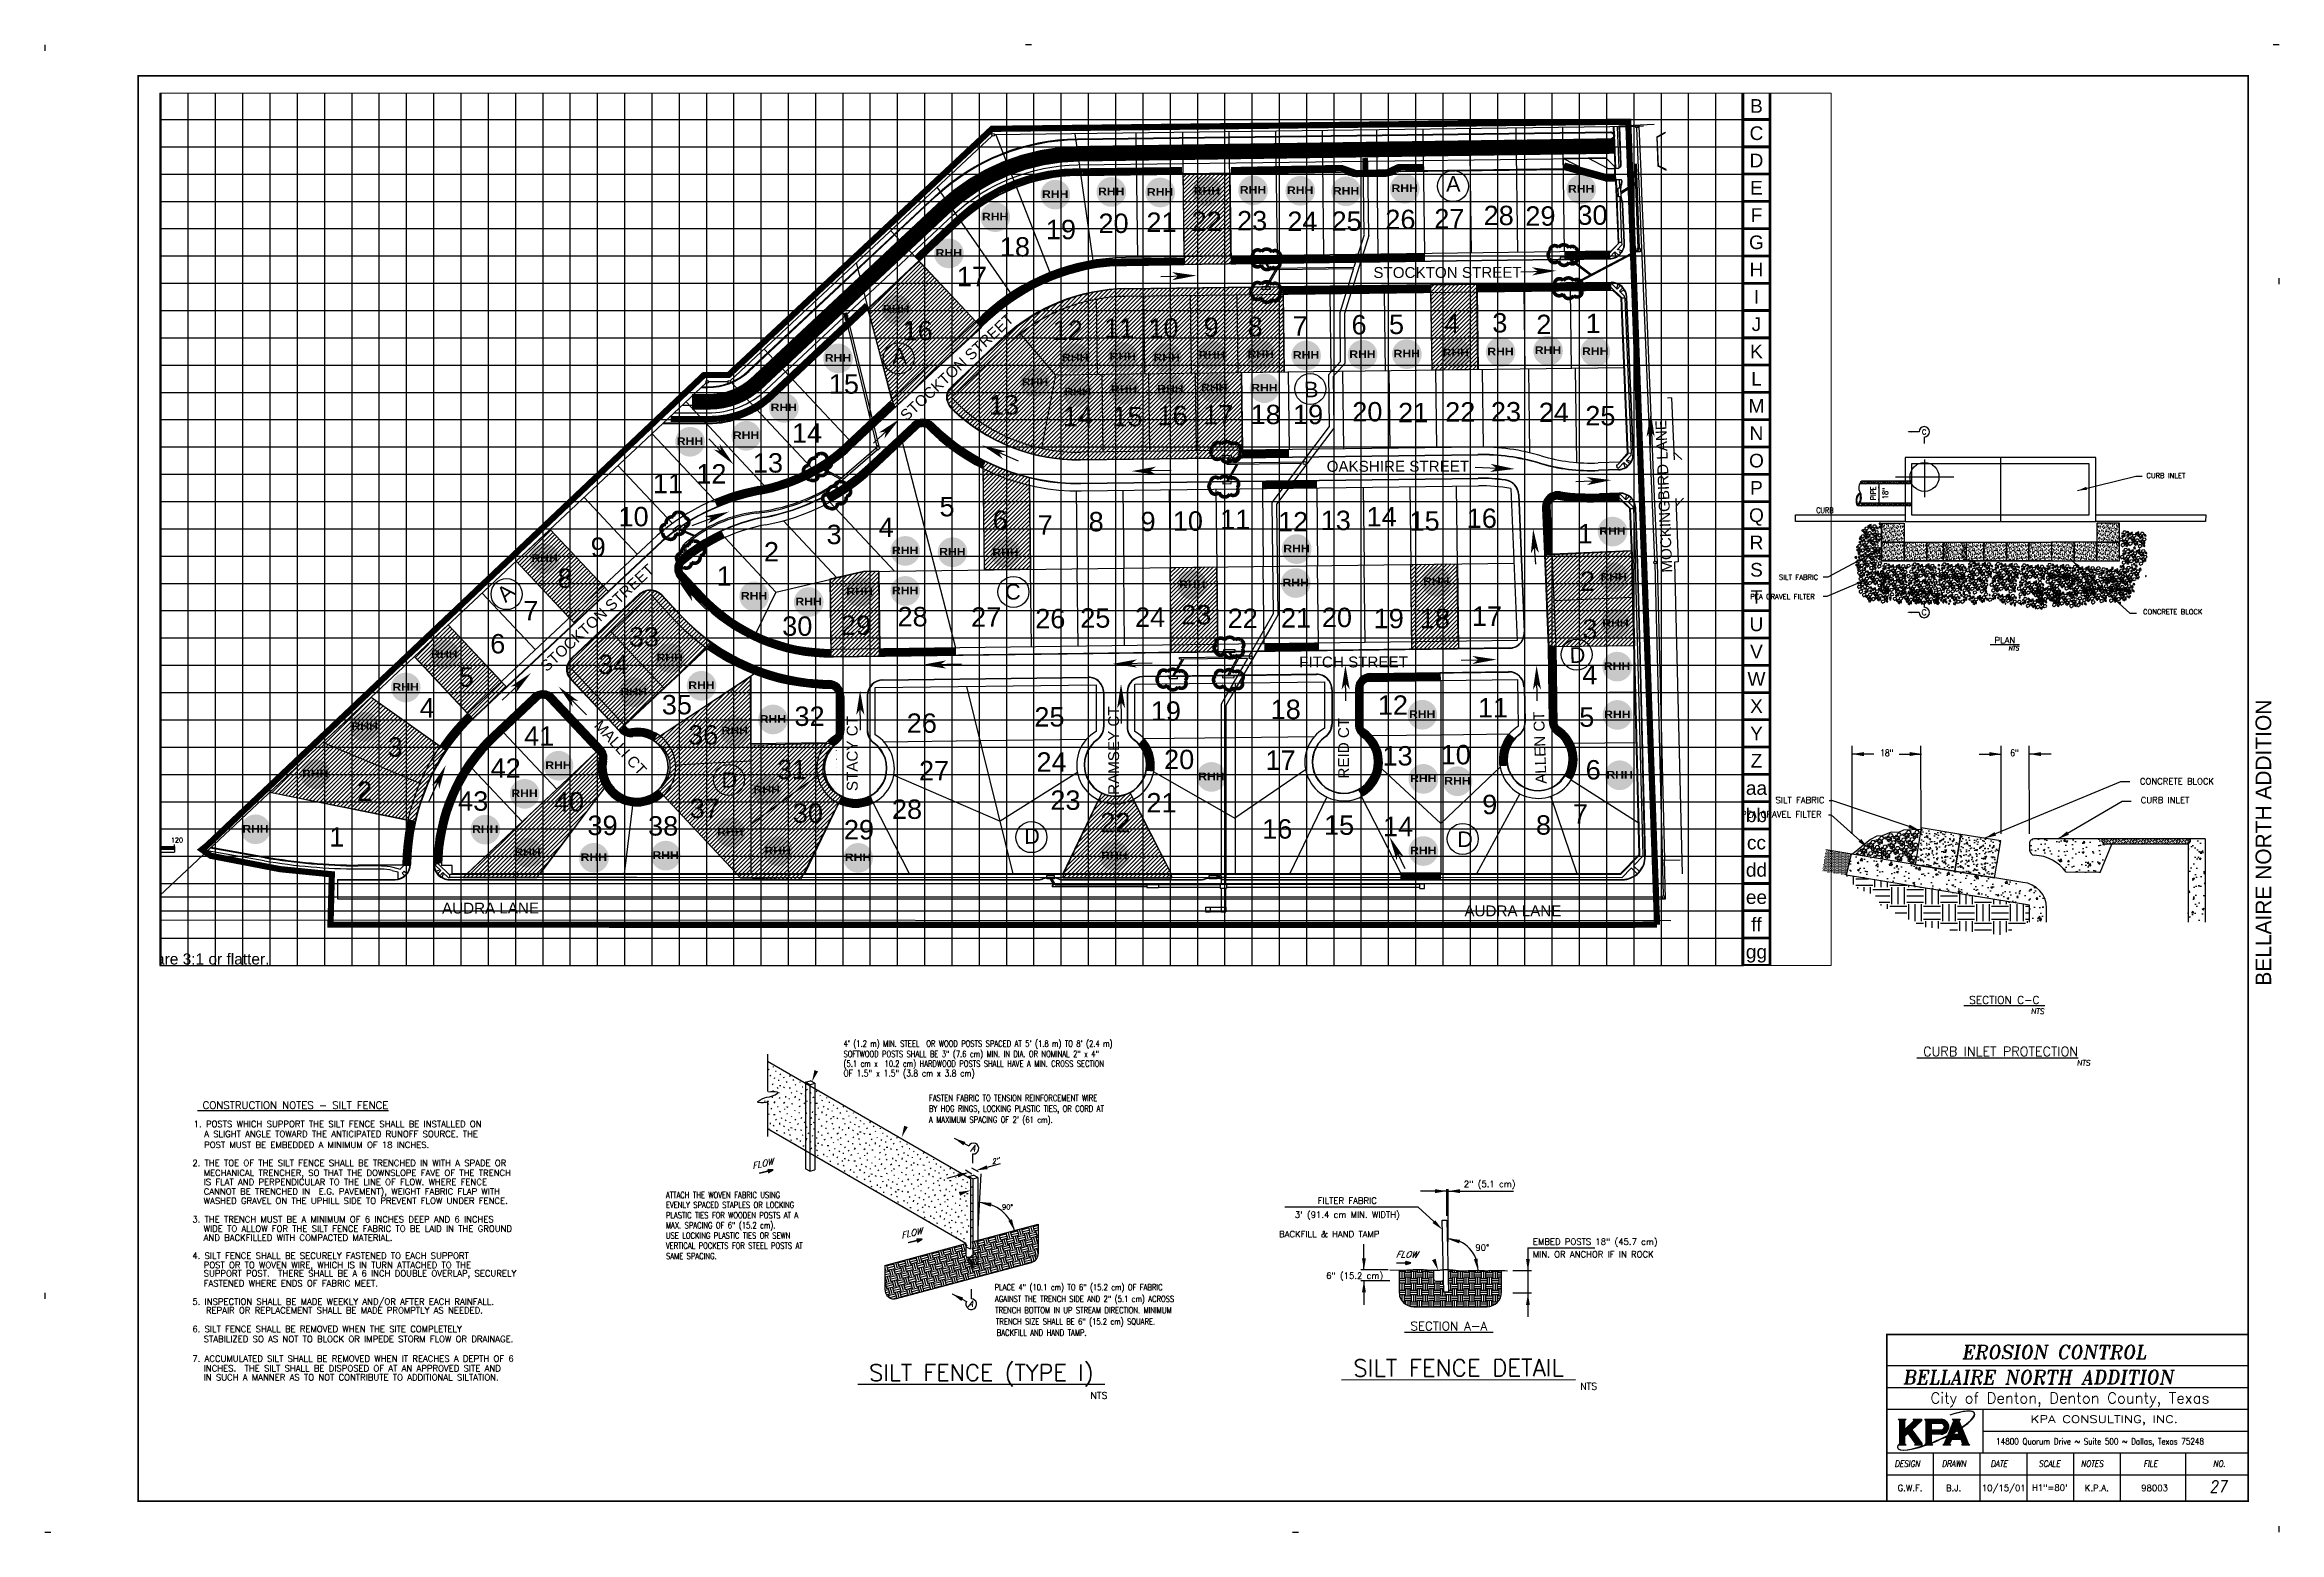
# Paper-space layout 'Layout1' of a CAD drawing. Extents: x 0 to 36, y 0 to 24.
# The model-space entities are those that its viewports show. They can reach past a viewport. Long polylines and large blocks are cut down to what shows.
import ezdxf
from ezdxf.enums import TextEntityAlignment as Align

# ---------------------------------------------------------------- set-up
doc = ezdxf.new("R2010")
doc.units = 0
doc.header["$LTSCALE"] = 40
doc.header["$MEASUREMENT"] = 0
for name, pattern in [('3BASE$0$DASHED', [0.75, 0.5, -0.25]), ('3BASE$0$PHANTOM2', [1.25, 0.625, -0.125, 0.125, -0.125, 0.125, -0.125]), ('ACAD_ISO02W100', [15, 12, -3]), ('CENTERX2', [2, 1.25, -0.25, 0.25, -0.25]), ('DASHED', [0.75, 0.5, -0.25]), ('HIDDEN', [0.375, 0.25, -0.125]), ('TBBNA01$0$DOTX2', [0.5, 0, -0.5])]:
    doc.linetypes.add(name, pattern=pattern)
doc.layers.get('0').update_dxf_attribs({"linetype": 'CONTINUOUS'})
for name, color, linetype in [('1 EROSION BLANKET', 84, 'CONTINUOUS'), ('3BASE$0$B-DARY', 7, 'CONTINUOUS'), ('3BASE$0$PRO_CHANNEL', 7, 'CONTINUOUS'), ('3BASE$0$PRO_CURB', 7, 'CONTINUOUS'), ('3BASE$0$PRO_LOT_LINES', 7, 'CONTINUOUS'), ('3BASE$0$PRO_ROW', 7, '3BASE$0$PHANTOM2'), ('3BASE$0$PRO_SEWER', 7, 'CONTINUOUS'), ('3BASE$0$PRO_STORM', 7, 'CONTINUOUS'), ('3BASE$0$PROP-BC', 7, 'CONTINUOUS'), ('3BASE$0$PROP-SIDEWALK', 7, 'CONTINUOUS'), ('3BASE$0$PROP_INLETS', 7, 'CONTINUOUS'), ('BASE', 7, 'CONTINUOUS'), ('C-TX01', 7, 'CONTINUOUS'), ('CTX1', 7, 'CONTINUOUS'), ('G-REF', 7, 'CONTINUOUS'), ('GRD-TX', 7, 'CONTINUOUS'), ('grid', 254, 'HIDDEN'), ('LEGEND', 7, 'CONTINUOUS'), ('LIMITS OF DISTURBANCE', 1, '3BASE$0$DASHED'), ('LOTTEXT', 8, 'CONTINUOUS'), ('MISCDET', 7, 'CONTINUOUS'), ('MVIEW', 7, 'CONTINUOUS'), ('P-LOTNUM', 7, 'CONTINUOUS'), ('SILT FENCE', 200, 'CONTINUOUS'), ('SODDED LOT', 2, 'CONTINUOUS'), ('STR-TXTXXXX', 7, 'CONTINUOUS'), ('TBBNA01$0$TB', 7, 'CONTINUOUS'), ('TBBNA01$0$TEXT100', 7, 'CONTINUOUS'), ('TBBNA01$0$TEXT120', 7, 'CONTINUOUS'), ('TBBNA01$0$TEXTS', 7, 'CONTINUOUS'), ('TEXT100', 7, 'CONTINUOUS'), ('TEXTS', 7, 'CONTINUOUS'), ('WATER', 5, 'CONTINUOUS')]:
    doc.layers.add(name, color=color, linetype=linetype)
doc.styles.add('C100', font='SIMPLEX', dxfattribs={"height": 0.19685})
doc.styles.add('C120', font='SIMPLEX', dxfattribs={"height": 0.141732})
doc.styles.add('C140', font='romans.shx', dxfattribs={"height": 0.165354})
doc.styles.add('C60', font='SIMPLEX', dxfattribs={"height": 0.070866})
doc.styles.add('C80', font='SIMPLEX', dxfattribs={"height": 0.062992})
doc.styles.add('DRHorton', font='ariblk.TTF')
doc.styles.add('L120', font='simplex.shx', dxfattribs={"height": 4.8})
doc.styles.add("L200'", font='ARIAL.TTF', dxfattribs={"height": 0.001969})
doc.styles.add('ROMANT', font='romant', dxfattribs={"oblique": 10, "height": 0.551181})
doc.styles.add('SIMPLEX', font='SIMPLEX.shx', dxfattribs={"width": 0.8, "height": 0.15748})
doc.styles.get("Standard").update_dxf_attribs({"font": 'ARIAL.TTF'})
doc.styles.add('TBBNA01$0$ITALIC', font='COMPLEX.shx', dxfattribs={"oblique": 10})
doc.styles.add('TBBNA01$0$L100', font='simplex.shx', dxfattribs={"height": 4})
doc.styles.add('TBBNA01$0$ROMANT', font='romant', dxfattribs={"width": 1.5, "height": 0.004724})
doc.styles.add('TBBNA01$0$TEST', font='vinet.ttf')
doc.styles.add('TBBNA01$0$TEXT100', font='simplex.shx', dxfattribs={"height": 0.346457})
doc.styles.add('TBBNA01$0$TITLEBLK', font='romant.shx', dxfattribs={"width": 0.85, "oblique": 10, "height": 0.15748})
doc.styles.add('TEXT100', font='simplex.shx', dxfattribs={"height": 0.08315})
doc.styles.add('TITLEBLK', font='romant.shx', dxfattribs={"width": 0.85, "oblique": 10, "height": 0.15748})
pattern_1 = [(0, (478.23648, 1157.1914035), (0.0020069686, 0.0040139373), [0, -0.0040139373])]
pattern_2 = [(50, (-17.58145, -8.4443), (0.3138013, -0.027454), [0.0328125, -0.3609375]), (355, (-17.58145, -8.4443), (-0.0607037, 0.329084), [0.02625, -0.28875]), (100.4514, (-17.5553, -8.44658), (0.2530979, 0.3016298), [0.0278863, -0.3067497]), (46.1842, (-17.58145, -8.3568), (0.466918, -0.0724146), [0.0492188, -0.5414063]), (96.6356, (-17.54254, -8.3628), (0.408915, 0.4261766), [0.0418295, -0.4601244]), (351.1842, (-17.58145, -8.3568), (0.4089146, 0.426177), [0.039375, -0.433125]), (21, (-17.5377, -8.37866), (0.2611468, -0.1761458), [0.0328125, -0.3609375]), (326, (-17.5377, -8.37866), (0.1064505, 0.3172531), [0.02625, -0.28875]), (71.4514, (-17.51594, -8.39334), (0.3675974, 0.1411071), [0.0278863, -0.3067497]), (37.5, (-17.58145, -8.44429), (0.00531994, 0.14564106), [0, -0.28525, 0, -0.293125, 0, -0.28984375]), (7.5, (-17.58145, -8.44429), (0.11509292, 0.17255512), [0, -0.167125, 0, -0.2786875, 0, -0.11046875]), (327.5, (-17.67901, -8.44429), (0.23354732, -0.00986776), [0, -0.109375, 0, -0.34125, 0, -0.4528125]), (317.5, (-17.72276, -8.44429), (0.25514395, 0.0437959), [0, -0.1421875, 0, -0.226625, 0, -0.3215625])]

psp = doc.layouts.get("Layout1")

# ---------------------------------------------------------------- texts
at = {"layer": 'GRD-TX', "color": 2, "style": 'ROMANT', "oblique": 10}
for s, p in [('EROSION CONTROL', (30.88, 2.791)), ('BELLAIRE NORTH ADDITION', (29.93, 2.384))]:
    psp.add_text(s, height=0.225, dxfattribs=at).set_placement(p)
at = {"layer": 'MISCDET', "linetype": 'Continuous', "style": 'C100'}
psp.add_text('C', height=0.0782, dxfattribs=at).set_placement((30.278, 17.682), align=Align.CENTER)
at = {"layer": 'MISCDET', "style": 'C80'}
for s, height, p in [('CURB INLET', 0.08, (34.173, 16.979)), ('SILT FABRIC', 0.08, (28.254, 15.342)), ('PEA GRAVEL FILTER', 0.08, (27.997, 15.031)), ('CONCRETE BLOCK', 0.08, (34.283, 14.785)), ('CONCRETE BLOCK', 0.1, (34.352, 12.046)), ('PEA GRAVEL FILTER', 0.1, (27.979, 11.514)), ('SILT FABRIC', 0.1, (28.278, 11.742)), ('CURB INLET', 0.1, (34.159, 11.742)), ('90%%D', 0.0801, (15.511, 5.199)), ("3' (91.4 cm MIN. WIDTH)", 0.1, (20.985, 5.065)), ('FILTER FABRIC', 0.1, (20.985, 5.292)), ('90%%D', 0.1, (23.16, 4.536)), ('6" (15.2 cm)', 0.1, (21.103, 4.083))]:
    psp.add_text(s, height=height, dxfattribs=at).set_placement(p, align=Align.CENTER)
at = {"layer": 'MISCDET', "linetype": 'Continuous', "style": 'SIMPLEX', "width": 0.85}
for s, height, rotation, p in [('PIPE', 0.09, 89.9829, (29.457, 16.733)), ('18"', 0.09, 89.9829, (29.652, 16.733)), ('CURB', 0.09, 359.9829, (28.679, 16.46)), ('18"', 0.1062, 359.9829, (29.677, 12.553)), ('6"', 0.1062, 359.9829, (31.734, 12.553))]:
    psp.add_text(s, height=height, rotation=rotation, dxfattribs=at).set_placement(p, align=Align.MIDDLE)
at = {"layer": 'MISCDET', "color": 76, "linetype": 'Continuous', "style": 'C100'}
psp.add_text('C', height=0.09, dxfattribs=at).set_placement((30.278, 14.772), align=Align.CENTER)
at = {"layer": 'MISCDET', "color": 3, "style": 'C140'}
for s, height, p in [('%%U PLAN ', 0.1, (31.579, 14.318)), ('%%U SECTION C-C ', 0.125, (31.571, 8.51)), (' %%U CURB INLET PROTECTION', 0.15057, (31.408, 7.669))]:
    psp.add_text(s, height=height, dxfattribs=at).set_placement(p, align=Align.CENTER)
at = {"layer": 'MISCDET', "style": 'C80', "oblique": 8}
for height, p in [(0.0688, (31.636, 14.204)), (0.086, (31.998, 8.348)), (0.086, (32.739, 7.519))]:
    psp.add_text('NTS', height=height, dxfattribs=at).set_placement(p)
at = {"layer": 'MISCDET', "style": 'C80', "width": 0.8}
for s, height, p in [("4' (1.2 m) MIN. STEEL  OR WOOD POSTS SPACED AT 5' (1.8 m) TO 8' (2.4 m)", 0.1, (12.869, 7.821)), ('SOFTWOOD POSTS SHALL BE 3" (7.6 cm) MIN. IN DIA. OR NOMINAL 2" x 4"', 0.1, (12.869, 7.654)), ('(5.1 cm x  10.2 cm) HARDWOOD POSTS SHALL HAVE A MIN. CROSS SECTION', 0.1, (12.869, 7.497)), ('OF 1.5" x 1.5" (3.8 cm x 3.8 cm)', 0.11052, (12.869, 7.339)), ('FASTEN FABRIC TO TENSION REINFORCEMENT WIRE', 0.1, (14.246, 6.945)), ('BY HOG RINGS, LOCKING PLASTIC TIES, OR CORD AT ', 0.1, (14.246, 6.774)), ("A MAXIMUM SPACING OF 2' (61 cm).", 0.1, (14.246, 6.594)), ('ATTACH THE WOVEN FABRIC USING', 0.1, (10.007, 5.381)), ('EVENLY SPACED STAPLES OR LOCKING ', 0.1, (10.007, 5.223)), ('PLASTIC TIES FOR WOODEN POSTS AT A', 0.1, (10.007, 5.057)), ('MAX. SPACING OF 6" (15.2 cm).', 0.1, (10.007, 4.895)), ('USE LOCKING PLASTIC TIES OR SEWN ', 0.1, (10.007, 4.729)), ('VERTICAL POCKETS FOR STEEL POSTS AT', 0.1, (10.007, 4.566)), ('SAME SPACING.', 0.1, (10.01, 4.398)), ('PLACE 4" (10.1 cm) TO 6" (15.2 cm) OF FABRIC', 0.1, (15.304, 3.897)), ('AGAINST THE TRENCH SIDE AND 2" (5.1 cm) ACROSS', 0.1, (15.31, 3.709)), ('TRENCH BOTTOM IN UP STREAM DIRECTION. MINIMUM', 0.1, (15.313, 3.527)), ('TRENCH SIZE SHALL BE 6" (15.2 cm) SQUARE.', 0.1, (15.325, 3.345)), ('BACKFILL AND HAND TAMP.', 0.1, (15.338, 3.164))]:
    psp.add_text(s, height=height, dxfattribs=at).set_placement(p)
at = {"layer": 'MISCDET', "color": 3, "style": 'C120'}
psp.add_text('%%U CONSTRUCTION NOTES - SILT FENCE', height=0.12, dxfattribs=at).set_placement((2.462, 6.818))
at = {"layer": 'MISCDET'}
for s, style, p in [('1. POSTS WHICH SUPPORT THE SILT FENCE SHALL BE INSTALLED ON ', 'C100', (2.401, 6.527)), ('  A SLIGHT ANGLE TOWARD THE ANTICIPATED RUNOFF SOURCE. THE', 'C100', (2.432, 6.366)), ('  POST MUST BE EMBEDDED A MINIMUM OF 18 INCHES.', 'C100', (2.432, 6.19)), ('2. THE TOE OF THE SILT FENCE SHALL BE TRENCHED IN WITH A SPADE OR', 'C100', (2.379, 5.898)), ('   MECHANICAL TRENCHER, SO THAT THE DOWNSLOPE FAVE OF THE TRENCH', 'C100', (2.338, 5.739)), ('   CANNOT BE TRENCHED IN  E.G. PAVEMENT), WEIGHT FABRIC FLAP WITH ', 'C100', (2.338, 5.439)), ('   IS FLAT AND PERPENDICULAR TO THE LINE OF FLOW. WHERE FENCE', 'C100', (2.338, 5.591)), ('2" (5.1 cm)', 'C80', (22.863, 5.559)), ('3. THE TRENCH MUST BE A MINIMUM OF 6 INCHES DEEP AND 6 INCHES', 'C100', (2.379, 4.991)), ('   WASHED GRAVEL ON THE UPHILL SIDE TO PREVENT FLOW UNDER FENCE.', 'C100', (2.338, 5.289)), ('   AND BACKFILLED WITH COMPACTED MATERIAL.', 'C100', (2.338, 4.694)), ('   WIDE TO ALLOW FOR THE SILT FENCE FABRIC TO BE LAID IN THE GROUND', 'C100', (2.338, 4.84)), ('BACKFILL & HAND TAMP', 'C80', (19.887, 4.752)), ('EMBED POSTS 18" (45.7 cm)', 'C80', (23.975, 4.63)), ('4. SILT FENCE SHALL BE SECURELY FASTENED TO EACH SUPPORT', 'C100', (2.379, 4.404)), ('   POST OR TO WOVEN WIRE, WHICH IS IN TURN ATTACHED TO THE ', 'C100', (2.338, 4.255)), ('MIN. OR ANCHOR IF IN ROCK', 'C80', (23.975, 4.427)), ('   SUPPORT POST.  THERE SHALL BE A 6 INCH DOUBLE OVERLAP, SECURELY', 'C100', (2.338, 4.119)), ('   FASTENED WHERE ENDS OF FABRIC MEET.', 'C100', (2.338, 3.959)), ('5. INSPECTION SHALL BE MADE WEEKLY AND/OR AFTER EACH RAINFALL.', 'C100', (2.379, 3.666)), ('REPAIR OR REPLACEMENT SHALL BE MADE PROMPTLY AS NEEDED.', 'C100', (2.598, 3.525)), ('6. SILT FENCE SHALL BE REMOVED WHEN THE SITE COMPLETELY', 'C100', (2.379, 3.223)), ('   STABILIZED SO AS NOT TO BLOCK OR IMPEDE STORM FLOW OR DRAINAGE.', 'C100', (2.338, 3.062)), ('7. ACCUMULATED SILT SHALL BE REMOVED WHEN IT REACHES A DEPTH OF 6', 'C100', (2.379, 2.748)), ('   INCHES.  THE SILT SHALL BE DISPOSED OF AT AN APPROVED SITE AND', 'C100', (2.338, 2.59)), ('   IN SUCH A MANNER AS TO NOT CONTRIBUTE TO ADDITIONAL SILTATION.', 'C100', (2.338, 2.445))]:
    psp.add_text(s, height=0.1, dxfattribs=dict(at, style=style)).set_placement(p)
at = {"layer": 'MISCDET', "style": 'C100', "oblique": 22.3}
for p in [(14.947, 6.185), (14.912, 3.679)]:
    psp.add_text('A', height=0.1, dxfattribs=at).set_placement(p, align=Align.MIDDLE)
at = {"layer": 'MISCDET', "oblique": 22.3}
for s, height, rotation, style, p in [('FLOW', 0.1001, 13.1552, 'C100', (11.407, 5.848)), ('2"', 0.0801, 15.7842, 'C80', (15.264, 5.925)), ('FLOW', 0.1001, 13.1552, 'C100', (13.807, 4.73)), ('FLOW', 0.1, 359.2071, 'C100', (21.766, 4.427))]:
    psp.add_text(s, height=height, rotation=rotation, dxfattribs=dict(at, style=style)).set_placement(p)
at = {"layer": 'MISCDET', "color": 4, "style": 'C140'}
for s, height, p in [('%%U SECTION A-A ', 0.14015, (22.621, 3.252)), ('%%U SILT FENCE (TYPE I) ', 0.2654, (15.09, 2.438))]:
    psp.add_text(s, height=height, dxfattribs=at).set_placement(p, align=Align.CENTER)
at = {"layer": 'MISCDET', "color": 4, "style": 'C120'}
psp.add_text('%%u SILT FENCE DETAIL ', height=0.27207, rotation=0.1047, dxfattribs=at).set_placement((20.894, 2.509))
at = {"layer": 'MISCDET', "color": 76, "style": 'C60'}
for p in [(16.847, 2.148), (24.737, 2.295)]:
    psp.add_text('NTS', height=0.1103, rotation=0.1047, dxfattribs=at).set_placement(p)
at = {"layer": 'TEXT100', "style": 'TITLEBLK', "oblique": 10, "width": 0.85}
psp.add_text('27', height=0.19, dxfattribs=at).set_placement((34.874, 0.643))
at = {"layer": 'TEXTS', "style": 'TEXT100'}
psp.add_text('H1"=80\'', height=0.1003, dxfattribs=at).set_placement((32.015, 0.667))

msp = doc.modelspace()

# ---------------------------------------------------------------- texts
at = {"layer": 'BASE'}
for s, height, p in [('A', 17.6, (6352.2, 5390.7)), ('B', 17.6, (6352.2, 5355.5)), ('C', 17.6, (6352.2, 5320.4)), ('D', 17.6, (6352.2, 5285.2)), ('E', 17.6, (6352.2, 5250.1)), ('F', 17.6, (6352.2, 5214.9)), ('G', 17.6, (6352.2, 5179.8)), ('H', 17.6, (6352.2, 5144.6)), ('I', 17.6, (6352.2, 5109.5)), ('J', 17.6, (6352.2, 5074.3)), ('K', 17.6, (6352.2, 5039.2)), ('L', 17.6, (6352.2, 5004)), ('M', 17.6, (6352.2, 4968.9)), ('N', 17.6, (6352.2, 4933.7)), ('O', 17.6, (6352.2, 4898.5)), ('P', 17.6, (6352.2, 4863.4)), ('Q', 17.6, (6352.2, 4828.2)), ('R', 17.6, (6352.2, 4793.1)), ('S', 17.6, (6352.2, 4757.9)), ('T', 17.6, (6352.2, 4722.8)), ('U', 17.6, (6352.2, 4687.6)), ('V', 17.6, (6352.2, 4652.5)), ('W', 17.6, (6352.2, 4617.3)), ('X', 17.6, (6352.2, 4582.2)), ('Y', 17.6, (6352.2, 4547)), ('Z', 17.6, (6352.2, 4511.9)), ('aa', 17.58, (6352.2, 4476.7)), ('bb', 17.58, (6352.2, 4441.5)), ('cc', 17.58, (6352.2, 4406.4)), ('dd', 17.58, (6352.2, 4371.2)), ('ee', 17.58, (6352.2, 4336.1)), ('ff', 17.58, (6352.2, 4300.9)), ('gg', 17.58, (6352.2, 4265.8)), ('hh', 17.58, (6352.2, 4230.6))]:
    msp.add_text(s, height=height, dxfattribs=at).set_placement(p, align=Align.MIDDLE_CENTER)
at = {"layer": 'BASE', "color": 7, "style": "L200'"}
msp.add_text('All slopes are 3:1 or flatter.', height=14.257, dxfattribs=at).set_placement((4198.8, 4249.3))
at = {"layer": 'LOTTEXT', "color": 7}
for s, rotation, p in [('A', 0.8202, (5952.2, 5244.9)), ('A', 0.8202, (5238.6, 5023.3)), ('B', 0.8202, (5769.3, 4980)), ('A', 42.3209, (4740.1, 4714.7)), ('C', 0.8202, (5383.9, 4719.4)), ('D', 0.8202, (6111.6, 4637.8)), ('D', 0.8202, (5018.6, 4477)), ('D', 0.8202, (5408.6, 4404.7)), ('D', 0.8202, (5966.6, 4400.6))]:
    msp.add_text(s, height=20, rotation=rotation, dxfattribs=at).set_placement(p)
at = {"layer": 'P-LOTNUM', "color": 7, "linetype": 'Continuous'}
for s, p in [('20', (5523.6, 5204.3)), ('21', (5585.4, 5205.9)), ('22', (5643.6, 5207)), ('23', (5702.2, 5207.7)), ('24', (5767, 5207.1)), ('25', (5824, 5207.1)), ('26', (5893.3, 5209.3)), ('27', (5956.4, 5210.5)), ('28', (6020, 5214.4)), ('29', (6073.8, 5213.7)), ('30', (6140.8, 5214.9)), ('18', (5396.5, 5173.9)), ('19', (5455.8, 5196.3)), ('17', (5341.1, 5135.7)), ('16', (5271.2, 5066.1)), ('12', (5464.6, 5066.8)), ('11', (5530.8, 5069.5)), ('10', (5588, 5069.5)), ('9', (5649.5, 5070.4)), ('8', (5706, 5071.2)), ('7', (5764.1, 5072.1)), ('6', (5840, 5073.6)), ('5', (5888.3, 5073.9)), ('4', (5959.8, 5075.3)), ('3', (6021.5, 5076.1)), ('2', (6078.2, 5074.2)), ('1', (6141.8, 5075.3)), ('15', (5176.1, 4997.1)), ('13', (5382.5, 4970.4)), ('14', (5477.6, 4955.4)), ('15', (5541.5, 4955)), ('16', (5599.6, 4956.7)), ('17', (5658.6, 4957.6)), ('18', (5719.7, 4958)), ('19', (5774.3, 4958)), ('20', (5850.7, 4961.5)), ('21', (5909.7, 4960.6)), ('22', (5970.4, 4961.5)), ('23', (6029.4, 4961.5)), ('24', (6091.1, 4960.8)), ('25', (6151, 4956.4)), ('14', (5128.6, 4934)), ('13', (5078.2, 4895.6)), ('11', (4949.3, 4869)), ('12', (5005.3, 4881.7)), ('10', (4905, 4826.4)), ('5', (5309, 4839)), ('14', (5869.1, 4826.3)), ('3', (5163.4, 4803.4)), ('4', (5230.7, 4812.7)), ('6', (5377.6, 4821.7)), ('7', (5435.6, 4815.7)), ('8', (5501.2, 4819.9)), ('9', (5568.1, 4820.1)), ('10', (5619.4, 4820.7)), ('11', (5680.5, 4822.9)), ('12', (5755, 4820)), ('13', (5810, 4821.5)), ('15', (5924.5, 4820.7)), ('16', (5998.2, 4824.3)), ('1', (6131.5, 4804.3)), ('9', (4859.4, 4787)), ('2', (5082.7, 4781.3)), ('8', (4816.8, 4747)), ('1', (5021.9, 4749.7)), ('2', (6134.5, 4743.3)), ('7', (4772.5, 4705.1)), ('30', (5116, 4685.3)), ('29', (5191.7, 4686.5)), ('28', (5264.6, 4697.5)), ('27', (5359.4, 4697.2)), ('26', (5442.1, 4695)), ('25', (5500.1, 4695.8)), ('24', (5570.8, 4697)), ('23', (5630.3, 4700)), ('22', (5690.1, 4695.5)), ('21', (5758.8, 4696.1)), ('20', (5811.5, 4696.5)), ('19', (5878.3, 4695.1)), ('18', (5937.8, 4695.1)), ('17', (6004.8, 4698.1)), ('6', (4730, 4662.6)), ('33', (4918.4, 4671.5)), ('3', (6137.5, 4681.5)), ('34', (4878.7, 4636)), ('5', (4689.3, 4619.5)), ('4', (6137.5, 4622.8)), ('4', (4639, 4580)), ('35', (4960.8, 4584.1)), ('32', (5131.8, 4569.2)), ('25', (5441, 4568.4)), ('19', (5591, 4575.8)), ('18', (5745.5, 4578.1)), ('12', (5883.6, 4583.7)), ('11', (6012.6, 4580.1)), ('5', (6133.5, 4567.9)), ('41', (4783.4, 4543.6)), ('36', (4994.7, 4545.2)), ('26', (5276.5, 4560.3)), ('3', (4597.7, 4529.5)), ('24', (5443.7, 4510.4)), ('20', (5608.2, 4513.5)), ('17', (5738.8, 4512.6)), ('13', (5889.6, 4518.2)), ('10', (5964.6, 4519.7)), ('42', (4740.2, 4502.5)), ('31', (5109.1, 4500.5)), ('27', (5292.3, 4499.3)), ('6', (6141.8, 4500.2)), ('2', (4558.3, 4472.8)), ('43', (4698.3, 4459.9)), ('40', (4821.8, 4458.9)), ('23', (5461.6, 4461.1)), ('21', (5585.4, 4457.9)), ('9', (6008.4, 4455.5)), ('39', (4865, 4428.6)), ('38', (4943.1, 4427.9)), ('37', (4996.8, 4450.4)), ('30', (5129.7, 4444.4)), ('29', (5195.5, 4423)), ('28', (5257.4, 4449.4)), ('22', (5526, 4432.3)), ('16', (5734.5, 4424)), ('15', (5814.3, 4428.7)), ('14', (5890.4, 4427.1)), ('8', (6077.7, 4429.1)), ('7', (6125.3, 4443.3)), ('1', (4522.5, 4413.7))]:
    msp.add_text(s, height=25, dxfattribs=at).set_placement(p, align=Align.MIDDLE)
at = {"layer": 'STR-TXTXXXX', "color": 7, "linetype": 'Continuous'}
for s, rotation, p in [('STOCKTON STREET', 0.0849, (6049.7, 5134.1, 614.8)), ('MOCKINGBIRD LANE', 92.3363, (6235.8, 4951, 614.8)), ('OAKSHIRE STREET', 0.0849, (5981.9, 4884.4, 614.8)), ('FITCH STREET', 0.0849, (5903, 4632.2, 614.8)), ('RAMSEY CT', 90.087, (5530.6, 4581.9, 614.8)), ('MALLI CT', 312.6142, (4912.7, 4491.6, 614.8)), ('STACY CT', 90.087, (5193.7, 4569.4, 614.8)), ('REID CT', 90.087, (5827, 4567.1, 614.8)), ('ALLEN CT', 92.0157, (6078.4, 4575.7, 614.8)), ('AUDRA LANE', 0.0849, (4783.2, 4315.1, 614.8)), ('AUDRA LANE', 0.0849, (6100.8, 4311.5, 614.8))]:
    msp.add_text(s, height=14, rotation=rotation, dxfattribs=at).set_placement(p, align=Align.RIGHT)
for p in [(5321.7, 5019, 77877.8), (4858.1, 4696.1, 778.8)]:
    msp.add_text('STOCKTON STREET', height=14, rotation=43.0703, dxfattribs=at).set_placement(p, align=Align.MIDDLE)

# ---------------------------------------------------------------- blocks, each defined once
blk = doc.blocks.new('TBBNA01', base_point=(451.383, 1158.638))
at = {"layer": 'TBBNA01$0$TB'}
h = blk.add_hatch(dxfattribs=at)
h.set_pattern_fill('DOTS', color=8, scale=0.064223, style=0)
h.set_pattern_definition(pattern_1)
h.paths.add_polyline_path([(481.344, 1160.289), (481.344, 1160.434), (481.368, 1160.459), (481.24, 1160.459), (481.264, 1160.434), (481.264, 1160.066), (481.24, 1160.041), (481.368, 1160.041), (481.344, 1160.066), (481.344, 1160.178), (481.401, 1160.233), (481.524, 1160.065), (481.501, 1160.041), (481.623, 1160.041), (481.623, 1160.066), (481.459, 1160.288), (481.613, 1160.434), (481.613, 1160.459), (481.479, 1160.459), (481.5, 1160.437)])
h = blk.add_hatch(dxfattribs=at)
h.set_pattern_fill('DOTS', color=8, scale=0.064223, style=0)
h.set_pattern_definition(pattern_1)
edge = h.paths.add_edge_path()
edge.add_line((481.668, 1160.459), (481.692, 1160.434))
edge.add_line((481.692, 1160.434), (481.692, 1160.066))
edge.add_line((481.692, 1160.066), (481.668, 1160.041))
edge.add_line((481.668, 1160.041), (481.674, 1160.041))
edge.add_ellipse((481.852, 1160.276), major_axis=(0.618, 0.282), ratio=0.222211, start_angle=247.5509, end_angle=256.8092)
edge.add_line((481.772, 1160.078), (481.772, 1160.217))
edge.add_line((481.772, 1160.217), (481.935, 1160.217))
edge.add_arc((481.935, 1160.338), 0.121, 270, 450)
edge.add_line((481.935, 1160.459), (481.668, 1160.459))
h.paths.add_polyline_path([(481.935, 1160.389, -1), (481.935, 1160.287), (481.772, 1160.287), (481.772, 1160.389)], flags=16)
h = blk.add_hatch(dxfattribs=at)
h.set_pattern_fill('DOTS', color=8, scale=0.064223, style=0)
h.set_pattern_definition(pattern_1)
edge = h.paths.add_edge_path()
edge.add_ellipse((481.852, 1160.276), major_axis=(0.618, 0.282), ratio=0.222211, start_angle=281.7317, end_angle=292.9015)
edge.add_line((482.15, 1160.259), (482.176, 1160.321))
edge.add_line((482.176, 1160.321), (482.191, 1160.283))
edge.add_ellipse((481.852, 1160.276), major_axis=(0.618, 0.282), ratio=0.222211, start_angle=297.3068, end_angle=305.238)
edge.add_line((482.26, 1160.327), (482.216, 1160.434))
edge.add_line((482.216, 1160.434), (482.24, 1160.459))
edge.add_line((482.24, 1160.459), (482.112, 1160.459))
edge.add_line((482.112, 1160.459), (482.136, 1160.434))
edge.add_line((482.136, 1160.434), (482.039, 1160.199))
h = blk.add_hatch(dxfattribs=at)
h.set_pattern_fill('DOTS', color=8, scale=0.064223, style=0)
h.set_pattern_definition(pattern_1)
edge = h.paths.add_edge_path()
edge.add_line((482.254, 1160.132), (482.283, 1160.061))
edge.add_line((482.283, 1160.061), (482.263, 1160.041))
edge.add_line((482.263, 1160.041), (482.392, 1160.041))
edge.add_line((482.392, 1160.041), (482.367, 1160.066))
edge.add_line((482.367, 1160.066), (482.263, 1160.319))
edge.add_ellipse((481.855, 1160.274), major_axis=(0.62, 0.28), ratio=0.228303, start_angle=297.1188, end_angle=305.0202, ccw=False)
edge.add_line((482.194, 1160.276), (482.221, 1160.212))
edge.add_line((482.221, 1160.212), (482.131, 1160.212))
edge.add_line((482.131, 1160.212), (482.145, 1160.247))
edge.add_ellipse((481.855, 1160.274), major_axis=(0.62, 0.28), ratio=0.228303, start_angle=280.8786, end_angle=291.8971, ccw=False)
edge.add_line((482.035, 1160.188), (481.984, 1160.066))
edge.add_line((481.984, 1160.066), (481.96, 1160.041))
edge.add_line((481.96, 1160.041), (482.088, 1160.041))
edge.add_line((482.088, 1160.041), (482.069, 1160.061))
edge.add_line((482.069, 1160.061), (482.098, 1160.132))
edge.add_line((482.098, 1160.132), (482.254, 1160.132))
h = blk.add_hatch(dxfattribs=at)
h.set_pattern_fill('DOTS', color=8, scale=0.064223, style=0)
h.set_pattern_definition(pattern_1)
edge = h.paths.add_edge_path()
edge.add_line((481.796, 1160.041), (481.772, 1160.066))
edge.add_line((481.772, 1160.066), (481.772, 1160.071))
edge.add_ellipse((481.855, 1160.274), major_axis=(0.62, 0.28), ratio=0.228303, start_angle=248.8266, end_angle=256.4702, ccw=False)
edge.add_line((481.69, 1160.041), (481.796, 1160.041))
for p, q in [((481.061, 1161.322), (486.881, 1161.322)), ((481.061, 1160.971), (486.881, 1160.971)), ((481.061, 1160.62), (486.881, 1160.62)), ((482.608, 1160.62), (482.608, 1159.917)), ((482.608, 1160.268), (486.881, 1160.268)), ((481.061, 1159.917), (486.881, 1159.917)), ((481.061, 1159.566), (486.881, 1159.566)), ((481.813, 1159.14), (481.813, 1159.917)), ((482.566, 1159.14), (482.566, 1159.917)), ((483.319, 1159.14), (483.319, 1159.917)), ((484.071, 1159.14), (484.071, 1159.917)), ((484.824, 1159.14), (484.824, 1159.917)), ((485.877, 1159.14), (485.877, 1159.917))]:
    blk.add_line(p, q)
at = {"linetype": 'TBBNA01$0$DOTX2'}
blk.add_lwpolyline([(451.383, 1158.638), (487.383, 1158.638), (487.383, 1182.596), (451.383, 1182.596)], close=True, dxfattribs=at)
at = {"color": 8, "const_width": 0.0251}
blk.add_lwpolyline([(452.888, 1159.14), (486.881, 1159.14), (486.881, 1182.094), (452.888, 1182.094)], close=True, dxfattribs=at)
blk.add_lwpolyline([(481.061, 1159.14), (481.061, 1161.824), (486.881, 1161.824)], dxfattribs=at)
at = {"layer": 'TBBNA01$0$TB', "color": 2}
for p, q in [((481.695, 1160.434), (481.671, 1160.459)), ((481.671, 1160.459), (481.938, 1160.459)), ((481.695, 1160.066), (481.695, 1160.434)), ((481.243, 1160.041), (481.267, 1160.066)), ((481.671, 1160.041), (481.695, 1160.066)), ((481.677, 1160.041), (481.671, 1160.041)), ((481.938, 1160.217), (481.775, 1160.217)), ((481.775, 1160.217), (481.775, 1160.078))]:
    blk.add_line(p, q, dxfattribs=at)
for points in [[(481.267, 1160.066), (481.267, 1160.434), (481.243, 1160.459), (481.371, 1160.459), (481.347, 1160.434), (481.347, 1160.289), (481.503, 1160.437), (481.482, 1160.459), (481.616, 1160.459), (481.616, 1160.434), (481.463, 1160.288), (481.626, 1160.066), (481.626, 1160.041), (481.504, 1160.041), (481.528, 1160.065), (481.404, 1160.233), (481.347, 1160.179), (481.347, 1160.066), (481.371, 1160.041), (481.243, 1160.041)], [(482.042, 1160.199), (482.139, 1160.434), (482.115, 1160.459), (482.243, 1160.459), (482.219, 1160.434), (482.263, 1160.327)], [(482.266, 1160.319), (482.371, 1160.066), (482.395, 1160.041), (482.267, 1160.041), (482.286, 1160.061), (482.257, 1160.132), (482.101, 1160.132), (482.072, 1160.061)], [(482.154, 1160.26), (482.179, 1160.321), (482.195, 1160.284)], [(481.775, 1160.071), (481.775, 1160.066), (481.799, 1160.041), (481.694, 1160.041)], [(482.072, 1160.061), (482.092, 1160.041), (481.963, 1160.041), (481.988, 1160.066), (482.038, 1160.188)], [(482.198, 1160.276), (482.224, 1160.212), (482.134, 1160.212)], [(482.134, 1160.212), (482.149, 1160.248)]]:
    blk.add_lwpolyline(points, dxfattribs=at)
blk.add_lwpolyline([(481.775, 1160.287), (481.938, 1160.287, 1), (481.938, 1160.389), (481.775, 1160.389)], format="xyb", close=True, dxfattribs=at)
blk.add_arc((481.938, 1160.338), 0.121, 270, 90, dxfattribs=at)
at = {"layer": 'TBBNA01$0$TB', "color": 8}
for centre, major_axis, ratio, start_param, end_param in [((481.852, 1160.276), (0.618, 0.282), 0.222211, 5.188982, 7.383147), ((481.855, 1160.274), (0.62, 0.28), 0.228303, 5.323606, 7.270969), ((481.855, 1160.274), (0.62, 0.28), 0.228303, 5.094565, 5.323606), ((481.852, 1160.276), (0.618, 0.282), 0.222211, 5.112096, 5.188982), ((481.852, 1160.276), (0.618, 0.282), 0.222211, 2.868073, 4.320578), ((481.855, 1160.274), (0.62, 0.28), 0.228303, 2.876429, 4.342844), ((481.855, 1160.276), (0.618, 0.282), 0.222211, 4.320578, 4.482166), ((481.858, 1160.274), (0.62, 0.28), 0.228303, 4.342844, 4.47625), ((481.852, 1160.276), (0.618, 0.282), 0.222211, 4.482166, 4.917146), ((481.855, 1160.274), (0.62, 0.28), 0.228303, 4.47625, 4.902256), ((481.858, 1160.274), (0.62, 0.28), 0.228303, 4.902256, 5.094565), ((481.855, 1160.276), (0.618, 0.282), 0.222211, 4.917146, 5.112096)]:
    blk.add_ellipse(centre, major_axis=major_axis, ratio=ratio, start_param=start_param, end_param=end_param, dxfattribs=at)
at = {"layer": 'TBBNA01$0$TB', "color": 8, "style": 'TBBNA01$0$TEST'}
blk.add_text('BELLAIRE NORTH ADDITION', height=0.252, rotation=90, dxfattribs=at).set_placement((487.126, 1169.745, -6.148), align=Align.MIDDLE)
at = {"layer": 'TBBNA01$0$TEXT100', "style": 'TBBNA01$0$ITALIC'}
blk.add_text('City of Denton, Denton County, Texas', height=0.17561, dxfattribs=at).set_placement((484.011, 1160.775), align=Align.MIDDLE)
at = {"layer": 'TBBNA01$0$TEXT100', "style": 'TBBNA01$0$L100', "width": 0.85}
blk.add_text('14800 Quorum Drive ~ Suite 500 ~ Dallas, Texas 75248', height=0.10035, dxfattribs=at).set_placement((482.821, 1160.051))
at = {"layer": 'TBBNA01$0$TEXT100', "style": 'TBBNA01$0$TITLEBLK', "oblique": 10, "width": 0.85}
for s, p in [('DESIGN', (481.186, 1159.693)), ('DRAWN', (481.947, 1159.693)), ('DATE', (482.732, 1159.693)), ('SCALE', (483.505, 1159.693)), ('NOTES', (484.185, 1159.693)), ('FILE', (485.194, 1159.693)), ('NO.', (486.316, 1159.693))]:
    blk.add_text(s, height=0.1003, dxfattribs=at).set_placement(p)
at = {"layer": 'TBBNA01$0$TEXT120', "style": 'TBBNA01$0$ROMANT', "width": 1.3}
blk.add_text('KPA CONSULTING, INC.', height=0.12042, dxfattribs=at).set_placement((483.377, 1160.4))
at = {"layer": 'TBBNA01$0$TEXTS', "color": 2, "style": 'TBBNA01$0$TEXT100'}
for s, p in [('G.W.F.', (481.234, 1159.302)), ('B.J.', (482.013, 1159.302)), ('10/15/01', (482.591, 1159.302)), ('K.P.A.', (484.25, 1159.302)), ('98003', (485.159, 1159.302))]:
    blk.add_text(s, height=0.1003, dxfattribs=at).set_placement(p)
blk = doc.blocks.new('*X5')
at = {"color": 0}
for p, q in [((25.526, 19.524), (25.546, 19.56)), ((25.578, 19.292), (25.603, 19.254)), ((25.721, 19.668), (25.72, 19.638)), ((25.756, 19.188), (25.799, 19.162)), ((25.82, 19.465), (25.856, 19.463)), ((26.009, 19.352), (26.032, 19.317)), ((26.166, 19.19), (26.206, 19.217)), ((26.434, 19.245), (26.468, 19.305)), ((25.672, 18.353), (25.712, 18.35)), ((25.695, 18.889), (25.725, 18.94)), ((25.699, 18.616), (25.744, 18.646)), ((25.889, 18.777), (25.922, 18.727)), ((25.953, 19.094), (25.951, 19.058)), ((25.96, 18.521), (25.986, 18.566)), ((25.987, 18.338), (26.027, 18.315)), ((25.988, 18.855), (26.052, 18.851)), ((26.163, 18.794), (26.209, 18.768)), ((26.258, 18.399), (26.254, 18.343)), ((26.282, 18.996), (26.329, 19.027)), ((26.402, 18.262), (26.423, 18.298)), ((26.405, 18.756), (26.474, 18.752)), ((26.49, 18.529), (26.527, 18.554)), ((26.572, 19.105), (26.596, 19.067)), ((26.665, 18.398), (26.66, 18.324)), ((26.673, 18.861), (26.694, 18.897)), ((26.726, 18.629), (26.751, 18.592)), ((26.843, 18.227), (26.873, 18.278)), ((26.869, 19.005), (26.867, 18.975)), ((26.903, 18.525), (26.947, 18.5)), ((26.968, 18.802), (27.003, 18.8)), ((27.101, 18.431), (27.099, 18.396)), ((27.156, 18.689), (27.179, 18.654)), ((27.313, 18.528), (27.353, 18.554)), ((27.43, 18.334), (27.477, 18.365)), ((27.581, 18.583), (27.616, 18.643)), ((27.719, 18.442), (27.744, 18.405)), ((27.821, 18.199), (27.841, 18.235)), ((28.016, 18.343), (28.015, 18.313)), ((25.346, 18.204), (25.369, 18.169)), ((25.524, 18.056), (25.543, 18.069)), ((25.524, 17.633), (25.547, 17.62)), ((25.62, 17.849), (25.667, 17.88)), ((25.742, 17.609), (25.811, 17.605)), ((25.771, 18.098), (25.809, 18.163)), ((25.827, 17.382), (25.865, 17.406)), ((25.909, 17.957), (25.934, 17.92)), ((26.011, 17.714), (26.031, 17.75)), ((26.063, 17.482), (26.088, 17.444)), ((26.166, 18.101), (26.229, 18.143)), ((26.206, 17.858), (26.205, 17.828)), ((26.241, 17.378), (26.284, 17.352)), ((26.297, 17.946), (26.347, 17.917)), ((26.305, 17.655), (26.341, 17.653)), ((26.438, 17.284), (26.436, 17.248)), ((26.494, 17.542), (26.516, 17.507)), ((26.517, 18.077), (26.566, 18.074)), ((26.651, 17.38), (26.691, 17.407)), ((26.652, 17.763), (26.672, 17.798)), ((26.819, 17.69), (26.859, 17.688)), ((26.846, 17.953), (26.892, 17.983)), ((26.919, 17.435), (26.956, 17.5)), ((27.036, 18.115), (27.069, 18.065)), ((27.057, 17.295), (27.081, 17.257)), ((27.107, 17.858), (27.134, 17.903)), ((27.135, 17.675), (27.174, 17.652)), ((27.136, 18.192), (27.2, 18.188)), ((27.311, 18.132), (27.357, 18.105)), ((27.314, 17.439), (27.377, 17.48)), ((27.405, 17.737), (27.402, 17.681)), ((27.445, 17.284), (27.495, 17.255)), ((27.55, 17.599), (27.57, 17.635)), ((27.552, 18.094), (27.621, 18.09)), ((27.637, 17.867), (27.675, 17.891)), ((27.664, 17.415), (27.713, 17.412)), ((27.812, 17.736), (27.808, 17.661)), ((27.873, 17.967), (27.898, 17.929)), ((27.99, 17.564), (28.02, 17.615)), ((27.994, 17.291), (28.039, 17.321)), ((28.051, 17.863), (28.094, 17.837)), ((28.115, 18.14), (28.151, 18.138)), ((28.184, 17.452), (28.217, 17.402)), ((28.248, 17.769), (28.246, 17.733)), ((28.283, 17.53), (28.347, 17.526)), ((28.304, 18.027), (28.326, 17.992)), ((28.458, 17.469), (28.504, 17.443)), ((28.461, 17.865), (28.501, 17.892)), ((28.577, 17.671), (28.624, 17.702)), ((28.7, 17.431), (28.768, 17.427)), ((28.729, 17.92), (28.763, 17.98)), ((28.867, 17.78), (28.891, 17.742)), ((28.968, 17.536), (28.989, 17.572)), ((29.021, 17.304), (29.046, 17.267)), ((29.164, 17.68), (29.162, 17.65)), ((29.263, 17.477), (29.298, 17.475)), ((29.451, 17.364), (29.474, 17.329)), ((29.876, 17.258), (29.911, 17.318)), ((25.524, 16.967), (25.567, 16.995)), ((25.595, 17.252), (25.592, 17.196)), ((25.74, 17.114), (25.761, 17.15)), ((25.854, 16.93), (25.903, 16.927)), ((26.002, 17.251), (25.998, 17.176)), ((26.18, 17.079), (26.21, 17.13)), ((26.184, 16.806), (26.229, 16.836)), ((26.374, 16.967), (26.407, 16.917)), ((26.445, 16.711), (26.471, 16.756)), ((26.472, 16.528), (26.512, 16.505)), ((26.473, 17.045), (26.537, 17.041)), ((26.648, 16.984), (26.694, 16.958)), ((26.668, 16.302), (26.714, 16.333)), ((26.743, 16.589), (26.739, 16.533)), ((26.767, 17.186), (26.814, 17.217)), ((26.887, 16.452), (26.908, 16.488)), ((26.89, 16.946), (26.958, 16.942)), ((26.975, 16.719), (27.012, 16.744)), ((27.15, 16.588), (27.145, 16.514)), ((27.158, 17.052), (27.179, 17.087)), ((27.211, 16.819), (27.236, 16.782)), ((27.328, 16.417), (27.357, 16.468)), ((27.354, 17.195), (27.352, 17.165)), ((27.388, 16.715), (27.432, 16.69)), ((27.453, 16.992), (27.488, 16.99)), ((27.521, 16.305), (27.554, 16.255)), ((27.586, 16.621), (27.584, 16.586)), ((27.621, 16.382), (27.685, 16.378)), ((27.641, 16.879), (27.664, 16.844)), ((27.796, 16.322), (27.842, 16.295)), ((27.798, 16.718), (27.838, 16.744)), ((27.799, 17.101), (27.819, 17.136)), ((27.915, 16.524), (27.962, 16.555)), ((27.967, 17.028), (28.007, 17.025)), ((28.066, 16.773), (28.104, 16.838)), ((28.204, 16.632), (28.229, 16.595)), ((28.255, 17.196), (28.281, 17.241)), ((28.282, 17.013), (28.322, 16.99)), ((28.306, 16.389), (28.326, 16.425)), ((28.461, 16.776), (28.524, 16.818)), ((28.501, 16.533), (28.5, 16.503)), ((28.553, 17.074), (28.549, 17.018)), ((28.592, 16.621), (28.642, 16.592)), ((28.6, 16.33), (28.636, 16.328)), ((28.697, 16.937), (28.718, 16.973)), ((28.785, 17.204), (28.822, 17.229)), ((28.812, 16.752), (28.861, 16.749)), ((28.947, 16.438), (28.967, 16.473)), ((28.96, 17.073), (28.955, 16.999)), ((29.114, 16.365), (29.154, 16.363)), ((29.138, 16.902), (29.167, 16.953)), ((29.141, 16.628), (29.187, 16.658)), ((29.198, 17.2), (29.242, 17.175)), ((29.331, 16.79), (29.364, 16.74)), ((29.396, 17.106), (29.394, 17.071)), ((29.402, 16.533), (29.428, 16.578)), ((29.43, 16.35), (29.469, 16.327)), ((29.431, 16.867), (29.495, 16.863)), ((29.606, 16.807), (29.652, 16.78)), ((29.608, 17.203), (29.648, 17.229)), ((29.7, 16.412), (29.697, 16.356)), ((29.725, 17.009), (29.772, 17.04)), ((29.845, 16.274), (29.865, 16.31)), ((29.847, 16.769), (29.916, 16.765)), ((29.932, 16.542), (29.97, 16.566)), ((30.014, 17.117), (30.039, 17.08)), ((30.107, 16.411), (30.103, 16.336)), ((30.116, 16.874), (30.136, 16.91)), ((30.168, 16.642), (30.193, 16.604)), ((30.311, 17.018), (30.31, 16.988)), ((30.346, 16.538), (30.389, 16.512)), ((30.41, 16.815), (30.446, 16.813)), ((30.543, 16.444), (30.541, 16.408)), ((30.599, 16.702), (30.621, 16.667)), ((30.756, 16.54), (30.796, 16.567)), ((30.872, 16.346), (30.919, 16.377)), ((31.024, 16.595), (31.058, 16.655)), ((31.162, 16.455), (31.186, 16.417)), ((31.459, 16.355), (31.457, 16.325)), ((27.002, 16.267), (27.051, 16.264)), ((27.331, 16.143), (27.377, 16.173)), ((27.592, 16.048), (27.619, 16.093)), ((27.62, 15.865), (27.659, 15.842)), ((27.815, 15.64), (27.862, 15.67)), ((27.89, 15.927), (27.887, 15.871)), ((28.035, 15.789), (28.055, 15.825)), ((28.037, 16.284), (28.106, 16.28)), ((28.122, 16.057), (28.16, 16.081)), ((28.149, 15.605), (28.198, 15.602)), ((28.297, 15.926), (28.293, 15.851)), ((28.358, 16.157), (28.383, 16.119)), ((28.475, 15.754), (28.505, 15.805)), ((28.479, 15.481), (28.524, 15.511)), ((28.536, 16.053), (28.579, 16.027)), ((28.669, 15.642), (28.702, 15.592)), ((28.733, 15.959), (28.731, 15.923)), ((28.74, 15.386), (28.766, 15.431)), ((28.768, 15.72), (28.832, 15.716)), ((28.789, 16.217), (28.811, 16.182)), ((28.943, 15.659), (28.989, 15.633)), ((28.946, 16.055), (28.986, 16.082)), ((29.062, 15.861), (29.109, 15.892)), ((29.185, 15.621), (29.253, 15.617)), ((29.214, 16.11), (29.251, 16.175)), ((29.27, 15.394), (29.307, 15.419)), ((29.352, 15.97), (29.376, 15.932)), ((29.453, 15.727), (29.474, 15.762)), ((29.506, 15.494), (29.531, 15.457)), ((29.609, 16.114), (29.671, 16.155)), ((29.649, 15.87), (29.647, 15.84)), ((29.683, 15.39), (29.727, 15.365)), ((29.74, 15.959), (29.79, 15.93)), ((29.748, 15.667), (29.783, 15.665)), ((29.936, 15.554), (29.959, 15.519)), ((29.959, 16.09), (30.008, 16.087)), ((30.093, 15.393), (30.133, 15.419)), ((30.094, 15.776), (30.114, 15.811)), ((30.261, 15.703), (30.302, 15.7)), ((30.285, 16.239), (30.315, 16.29)), ((30.289, 15.966), (30.334, 15.996)), ((30.361, 15.448), (30.399, 15.513)), ((30.479, 16.127), (30.512, 16.077)), ((30.55, 15.871), (30.576, 15.916)), ((30.577, 15.688), (30.617, 15.665)), ((30.578, 16.205), (30.642, 16.201)), ((30.753, 16.144), (30.799, 16.118)), ((30.756, 15.451), (30.819, 15.493)), ((30.848, 15.749), (30.844, 15.693)), ((30.992, 15.612), (31.013, 15.648)), ((30.995, 16.106), (31.063, 16.102)), ((31.08, 15.879), (31.117, 15.904)), ((31.107, 15.427), (31.156, 15.424)), ((31.255, 15.748), (31.25, 15.674)), ((31.263, 16.211), (31.284, 16.247)), ((31.316, 15.979), (31.341, 15.942)), ((31.433, 15.577), (31.462, 15.628)), ((31.493, 15.875), (31.537, 15.85)), ((31.558, 16.152), (31.593, 16.15)), ((31.626, 15.465), (31.659, 15.415)), ((31.691, 15.781), (31.689, 15.746)), ((31.726, 15.542), (31.79, 15.538)), ((31.746, 16.039), (31.769, 16.004)), ((31.901, 15.482), (31.947, 15.455)), ((31.903, 15.878), (31.943, 15.904)), ((32.02, 15.684), (32.067, 15.715)), ((32.142, 15.444), (32.211, 15.44)), ((32.171, 15.933), (32.205, 15.993)), ((32.309, 15.792), (32.334, 15.755)), ((32.41, 15.549), (32.431, 15.585)), ((32.606, 15.693), (32.605, 15.663)), ((32.705, 15.49), (32.741, 15.488)), ((32.893, 15.377), (32.916, 15.342)), ((28.767, 15.203), (28.807, 15.18)), ((28.963, 14.977), (29.009, 15.008)), ((29.038, 15.264), (29.034, 15.208)), ((29.182, 15.127), (29.203, 15.163)), ((29.297, 14.942), (29.346, 14.939)), ((29.445, 15.263), (29.44, 15.189)), ((29.623, 15.092), (29.652, 15.143)), ((29.626, 14.818), (29.672, 14.848)), ((29.816, 14.98), (29.849, 14.93)), ((29.881, 15.296), (29.879, 15.261)), ((29.887, 14.723), (29.913, 14.768)), ((29.914, 14.54), (29.954, 14.517)), ((29.916, 15.057), (29.98, 15.053)), ((30.091, 14.997), (30.137, 14.97)), ((30.185, 14.602), (30.182, 14.546)), ((30.21, 15.199), (30.257, 15.23)), ((30.33, 14.464), (30.35, 14.5)), ((30.332, 14.959), (30.401, 14.955)), ((30.417, 14.732), (30.455, 14.756)), ((30.499, 15.307), (30.524, 15.27)), ((30.592, 14.601), (30.588, 14.526)), ((30.6, 15.064), (30.621, 15.1)), ((30.653, 14.832), (30.678, 14.794)), ((30.77, 14.429), (30.8, 14.48)), ((30.796, 15.208), (30.795, 15.178)), ((30.831, 14.728), (30.874, 14.702)), ((30.887, 15.296), (30.937, 15.267)), ((30.895, 15.005), (30.931, 15.003)), ((31.028, 14.634), (31.026, 14.598)), ((31.063, 14.395), (31.127, 14.391)), ((31.083, 14.892), (31.106, 14.857)), ((31.241, 14.73), (31.281, 14.757)), ((31.242, 15.113), (31.262, 15.148)), ((31.357, 14.536), (31.404, 14.567)), ((31.409, 15.04), (31.449, 15.038)), ((31.436, 15.303), (31.482, 15.333)), ((31.509, 14.785), (31.546, 14.85)), ((31.647, 14.645), (31.671, 14.607)), ((31.697, 15.208), (31.723, 15.253)), ((31.724, 15.025), (31.764, 15.002)), ((31.748, 14.402), (31.769, 14.437)), ((31.904, 14.789), (31.966, 14.83)), ((31.944, 14.545), (31.942, 14.515)), ((31.995, 15.087), (31.992, 15.031)), ((32.035, 14.634), (32.085, 14.605)), ((32.14, 14.949), (32.16, 14.985)), ((32.227, 15.217), (32.265, 15.241)), ((32.254, 14.765), (32.303, 14.762)), ((32.389, 14.451), (32.409, 14.486)), ((32.402, 15.086), (32.398, 15.011)), ((32.463, 15.317), (32.488, 15.279)), ((32.58, 14.914), (32.61, 14.965)), ((32.584, 14.641), (32.629, 14.671)), ((32.641, 15.213), (32.684, 15.187)), ((32.774, 14.802), (32.807, 14.752)), ((32.838, 15.119), (32.836, 15.083)), ((32.845, 14.546), (32.871, 14.591)), ((32.873, 14.88), (32.937, 14.876)), ((33.048, 14.819), (33.094, 14.793)), ((33.051, 15.215), (33.091, 15.242)), ((33.143, 14.424), (33.139, 14.368)), ((33.167, 15.021), (33.214, 15.052)), ((33.29, 14.781), (33.358, 14.777)), ((33.319, 15.27), (33.353, 15.33)), ((33.375, 14.554), (33.412, 14.579)), ((33.457, 15.13), (33.481, 15.092)), ((33.55, 14.423), (33.545, 14.349)), ((33.558, 14.886), (33.579, 14.922)), ((33.611, 14.654), (33.636, 14.617)), ((33.754, 15.03), (33.752, 15)), ((33.788, 14.55), (33.832, 14.525)), ((33.853, 14.827), (33.888, 14.825)), ((33.986, 14.456), (33.984, 14.421)), ((34.041, 14.714), (34.064, 14.679)), ((34.198, 14.553), (34.204, 14.556)), ((30.11, 14.315), (30.156, 14.345)), ((30.444, 14.28), (30.493, 14.277)), ((30.774, 14.156), (30.819, 14.186)), ((30.964, 14.317), (30.997, 14.267)), ((31.035, 14.061), (31.061, 14.106)), ((31.062, 13.878), (31.102, 13.855)), ((31.238, 14.334), (31.284, 14.308)), ((31.258, 13.652), (31.304, 13.683)), ((31.333, 13.939), (31.329, 13.883)), ((31.477, 13.802), (31.498, 13.838)), ((31.48, 14.296), (31.548, 14.292)), ((31.565, 14.069), (31.602, 14.094)), ((31.592, 13.617), (31.641, 13.614)), ((31.74, 13.938), (31.735, 13.864)), ((31.801, 14.169), (31.826, 14.132)), ((31.918, 13.767), (31.947, 13.818)), ((31.921, 13.493), (31.967, 13.523)), ((31.978, 14.065), (32.022, 14.04)), ((32.043, 14.342), (32.078, 14.34)), ((32.111, 13.655), (32.144, 13.605)), ((32.176, 13.971), (32.174, 13.936)), ((32.182, 13.398), (32.208, 13.443)), ((32.211, 13.732), (32.275, 13.728)), ((32.231, 14.229), (32.254, 14.194)), ((32.386, 13.672), (32.431, 13.645)), ((32.388, 14.068), (32.428, 14.094)), ((32.505, 13.874), (32.552, 13.905)), ((32.556, 14.378), (32.597, 14.375)), ((32.627, 13.634), (32.696, 13.63)), ((32.656, 14.123), (32.694, 14.188)), ((32.712, 13.407), (32.75, 13.431)), ((32.794, 13.982), (32.819, 13.945)), ((32.872, 14.363), (32.912, 14.34)), ((32.895, 13.739), (32.916, 13.775)), ((32.948, 13.507), (32.973, 13.469)), ((33.051, 14.126), (33.114, 14.168)), ((33.091, 13.883), (33.09, 13.853)), ((33.182, 13.971), (33.232, 13.942)), ((33.19, 13.68), (33.226, 13.678)), ((33.287, 14.287), (33.308, 14.323)), ((33.378, 13.567), (33.401, 13.532)), ((33.402, 14.102), (33.451, 14.099)), ((33.536, 13.405), (33.576, 13.432)), ((33.537, 13.788), (33.557, 13.823)), ((33.704, 13.715), (33.744, 13.713)), ((33.728, 14.252), (33.757, 14.303)), ((33.731, 13.978), (33.777, 14.008)), ((33.804, 13.46), (33.841, 13.525)), ((33.921, 14.14), (33.954, 14.09)), ((33.992, 13.883), (34.018, 13.928)), ((34.019, 13.7), (34.059, 13.677)), ((34.021, 14.217), (34.085, 14.213)), ((34.196, 14.157), (34.204, 14.152)), ((34.199, 13.464), (34.204, 13.467)), ((32.209, 13.215), (32.249, 13.192)), ((32.405, 12.99), (32.451, 13.02)), ((32.48, 13.277), (32.477, 13.221)), ((32.625, 13.139), (32.645, 13.175)), ((32.739, 12.955), (32.788, 12.952)), ((32.887, 13.276), (32.883, 13.201)), ((33.065, 13.104), (33.095, 13.155)), ((33.069, 12.831), (33.114, 12.861)), ((33.126, 13.403), (33.169, 13.377)), ((33.259, 12.992), (33.292, 12.942)), ((33.323, 13.309), (33.321, 13.273)), ((33.33, 12.736), (33.356, 12.781)), ((33.357, 12.553), (33.397, 12.53)), ((33.358, 13.07), (33.422, 13.066)), ((33.533, 13.009), (33.579, 12.983)), ((33.628, 12.614), (33.624, 12.558)), ((33.652, 13.211), (33.699, 13.242)), ((33.772, 12.477), (33.793, 12.513)), ((33.775, 12.971), (33.843, 12.967)), ((33.86, 12.744), (33.897, 12.769)), ((33.942, 13.32), (33.966, 13.282)), ((34.035, 12.613), (34.03, 12.539)), ((34.043, 13.077), (34.064, 13.112)), ((34.096, 12.844), (34.121, 12.807)), ((33.553, 12.327), (33.599, 12.358)), ((33.887, 12.292), (33.936, 12.289)), ((34.022, 11.978), (34.042, 12.013)), ((34.189, 11.905), (34.204, 11.904))]:
    blk.add_line(p, q, dxfattribs=at)
blk = doc.blocks.new('*X6')
at = {"color": 0}
for p, q in [((61.497, 0.306), (61.504, 0.306)), ((61.497, 0.212), (61.504, 0.212)), ((61.497, 0.119), (61.504, 0.119)), ((61.504, 0.369), (61.754, 0.369)), ((61.504, 0.056), (61.754, 0.056)), ((61.535, 0.087), (61.535, 0.337)), ((61.629, 0.087), (61.629, 0.337)), ((61.722, 0.087), (61.722, 0.337)), ((61.754, 0.306), (62.004, 0.306)), ((61.754, 0.212), (62.004, 0.212)), ((61.754, 0.119), (62.004, 0.119)), ((61.785, 0.337), (61.785, 0.419)), ((61.785, -0.163), (61.785, 0.087)), ((61.879, 0.337), (61.879, 0.421)), ((61.879, -0.163), (61.879, 0.087)), ((61.972, 0.337), (61.972, 0.426)), ((61.972, -0.163), (61.972, 0.087)), ((62.004, 0.369), (62.254, 0.369)), ((62.004, 0.056), (62.254, 0.056)), ((62.035, 0.087), (62.035, 0.337)), ((62.129, 0.087), (62.129, 0.337)), ((62.222, 0.087), (62.222, 0.337)), ((62.254, 0.306), (62.504, 0.306)), ((62.254, 0.212), (62.504, 0.212)), ((62.254, 0.119), (62.504, 0.119)), ((62.285, 0.337), (62.285, 0.442)), ((62.285, -0.163), (62.285, 0.087)), ((62.379, 0.337), (62.379, 0.442)), ((62.379, -0.163), (62.379, 0.087)), ((62.472, 0.337), (62.472, 0.438)), ((62.472, -0.163), (62.472, 0.087)), ((62.504, 0.369), (62.754, 0.369)), ((62.504, 0.056), (62.754, 0.056)), ((62.535, 0.087), (62.535, 0.337)), ((62.629, 0.087), (62.629, 0.337)), ((62.722, 0.087), (62.722, 0.337)), ((62.754, 0.306), (62.975, 0.306)), ((62.754, 0.212), (62.975, 0.212)), ((62.754, 0.119), (62.975, 0.119)), ((62.785, 0.337), (62.785, 0.417)), ((62.785, -0.163), (62.785, 0.087)), ((62.879, 0.337), (62.879, 0.412)), ((62.879, -0.163), (62.879, 0.087)), ((62.972, 0.337), (62.972, 0.409)), ((62.972, -0.163), (62.972, 0.087)), ((63.598, 0.369), (63.754, 0.369)), ((63.606, 0.056), (63.754, 0.056)), ((63.629, 0.087), (63.629, 0.337)), ((63.722, 0.087), (63.722, 0.337)), ((63.754, 0.306), (64.004, 0.306)), ((63.754, 0.212), (64.004, 0.212)), ((63.754, 0.119), (64.004, 0.119)), ((63.785, 0.337), (63.785, 0.42)), ((63.785, -0.163), (63.785, 0.087)), ((63.879, 0.337), (63.879, 0.407)), ((63.879, -0.163), (63.879, 0.087)), ((63.972, 0.337), (63.972, 0.396)), ((63.972, -0.163), (63.972, 0.087)), ((64.004, 0.369), (64.254, 0.369)), ((64.004, 0.056), (64.254, 0.056)), ((64.035, 0.087), (64.035, 0.337)), ((64.129, 0.087), (64.129, 0.337)), ((64.222, 0.087), (64.222, 0.337)), ((64.254, 0.306), (64.504, 0.306)), ((64.254, 0.212), (64.504, 0.212)), ((64.254, 0.119), (64.504, 0.119)), ((64.285, 0.337), (64.285, 0.386)), ((64.285, -0.163), (64.285, 0.087)), ((64.379, 0.337), (64.379, 0.389)), ((64.379, -0.163), (64.379, 0.087)), ((64.472, 0.337), (64.472, 0.392)), ((64.472, -0.163), (64.472, 0.087)), ((64.504, 0.369), (64.754, 0.369)), ((64.504, 0.056), (64.754, 0.056)), ((64.535, 0.087), (64.535, 0.337)), ((64.629, 0.087), (64.629, 0.337)), ((64.722, 0.087), (64.722, 0.337)), ((64.754, 0.306), (65.004, 0.306)), ((64.754, 0.212), (65.004, 0.212)), ((64.754, 0.119), (65.004, 0.119)), ((64.785, 0.337), (64.785, 0.403)), ((64.785, -0.163), (64.785, 0.087)), ((64.879, 0.337), (64.879, 0.403)), ((64.879, -0.163), (64.879, 0.087)), ((64.972, 0.337), (64.972, 0.401)), ((64.972, -0.163), (64.972, 0.087)), ((65.004, 0.369), (65.254, 0.369)), ((65.004, 0.056), (65.254, 0.056)), ((65.035, 0.087), (65.035, 0.337)), ((65.129, 0.087), (65.129, 0.337)), ((65.222, 0.087), (65.222, 0.337)), ((65.254, 0.306), (65.504, 0.306)), ((65.254, 0.212), (65.504, 0.212)), ((65.254, 0.119), (65.504, 0.119)), ((65.285, 0.337), (65.285, 0.389)), ((65.285, -0.163), (65.285, 0.087)), ((65.379, 0.337), (65.379, 0.392)), ((65.379, -0.163), (65.379, 0.087)), ((65.472, 0.337), (65.472, 0.395)), ((65.472, -0.163), (65.472, 0.087)), ((65.504, 0.369), (65.754, 0.369)), ((65.504, 0.056), (65.754, 0.056)), ((65.535, 0.087), (65.535, 0.337)), ((65.629, 0.087), (65.629, 0.337)), ((65.722, 0.087), (65.722, 0.337)), ((65.754, 0.306), (65.894, 0.306)), ((65.754, 0.212), (65.894, 0.212)), ((65.754, 0.119), (65.894, 0.119)), ((65.785, 0.337), (65.785, 0.397)), ((65.785, -0.163), (65.785, 0.087)), ((65.879, 0.337), (65.879, 0.396)), ((65.879, -0.163), (65.879, 0.087)), ((61.497, -0.194), (61.504, -0.194)), ((61.497, -0.288), (61.504, -0.288)), ((61.497, -0.381), (61.504, -0.381)), ((61.504, -0.038), (61.754, -0.038)), ((61.504, -0.131), (61.754, -0.131)), ((61.504, -0.444), (61.754, -0.444)), ((61.504, -0.538), (61.754, -0.538)), ((61.505, -0.631), (61.754, -0.631)), ((61.535, -0.413), (61.535, -0.163)), ((61.535, -0.745), (61.535, -0.663)), ((61.629, -0.413), (61.629, -0.163)), ((61.629, -0.913), (61.629, -0.663)), ((61.653, -0.944), (61.754, -0.944)), ((61.722, -0.413), (61.722, -0.163)), ((61.722, -0.913), (61.722, -0.663)), ((61.754, -0.194), (62.004, -0.194)), ((61.754, -0.288), (62.004, -0.288)), ((61.754, -0.381), (62.004, -0.381)), ((61.754, -0.694), (62.004, -0.694)), ((61.754, -0.788), (62.004, -0.788)), ((61.754, -0.881), (62.004, -0.881)), ((61.785, -0.663), (61.785, -0.413)), ((61.785, -1.056), (61.785, -0.913)), ((61.879, -0.663), (61.879, -0.413)), ((61.879, -1.106), (61.879, -0.913)), ((61.972, -0.663), (61.972, -0.413)), ((61.972, -1.137), (61.972, -0.913)), ((62.004, -0.038), (62.254, -0.038)), ((62.004, -0.131), (62.254, -0.131)), ((62.004, -0.444), (62.254, -0.444)), ((62.004, -0.538), (62.254, -0.538)), ((62.004, -0.631), (62.254, -0.631)), ((62.004, -0.944), (62.254, -0.944)), ((62.035, -0.413), (62.035, -0.163)), ((62.035, -0.913), (62.035, -0.663)), ((62.129, -0.413), (62.129, -0.163)), ((62.129, -0.913), (62.129, -0.663)), ((62.222, -0.413), (62.222, -0.163)), ((62.222, -0.913), (62.222, -0.663)), ((62.254, -0.194), (62.504, -0.194)), ((62.254, -0.288), (62.504, -0.288)), ((62.254, -0.381), (62.504, -0.381)), ((62.254, -0.694), (62.504, -0.694)), ((62.254, -0.788), (62.504, -0.788)), ((62.254, -0.881), (62.504, -0.881)), ((62.285, -0.663), (62.285, -0.413)), ((62.285, -1.155), (62.285, -0.913)), ((62.379, -0.663), (62.379, -0.413)), ((62.379, -1.155), (62.379, -0.913)), ((62.472, -0.663), (62.472, -0.413)), ((62.472, -1.155), (62.472, -0.913)), ((62.504, -0.038), (62.754, -0.038)), ((62.504, -0.131), (62.754, -0.131)), ((62.504, -0.444), (62.754, -0.444)), ((62.504, -0.538), (62.754, -0.538)), ((62.504, -0.631), (62.754, -0.631)), ((62.504, -0.944), (62.754, -0.944)), ((62.535, -0.413), (62.535, -0.163)), ((62.535, -0.913), (62.535, -0.663)), ((62.629, -0.413), (62.629, -0.163)), ((62.629, -0.913), (62.629, -0.663)), ((62.722, -0.413), (62.722, -0.163)), ((62.722, -0.913), (62.722, -0.663)), ((62.754, -0.194), (63.004, -0.194)), ((62.754, -0.288), (63.004, -0.288)), ((62.754, -0.381), (63.004, -0.381)), ((62.754, -0.694), (63.004, -0.694)), ((62.754, -0.788), (63.004, -0.788)), ((62.754, -0.881), (63.004, -0.881)), ((62.785, -0.663), (62.785, -0.413)), ((62.785, -1.155), (62.785, -0.913)), ((62.879, -0.663), (62.879, -0.413)), ((62.879, -1.155), (62.879, -0.913)), ((62.972, -0.663), (62.972, -0.413)), ((62.972, -1.155), (62.972, -0.913)), ((63.004, -0.038), (63.012, -0.038)), ((63.004, -0.131), (63.254, -0.131)), ((63.004, -0.444), (63.254, -0.444)), ((63.004, -0.538), (63.254, -0.538)), ((63.004, -0.631), (63.254, -0.631)), ((63.004, -0.944), (63.254, -0.944)), ((63.035, -0.413), (63.035, -0.163)), ((63.035, -0.913), (63.035, -0.663)), ((63.129, -0.413), (63.129, -0.163)), ((63.129, -0.913), (63.129, -0.663)), ((63.222, -0.413), (63.222, -0.163)), ((63.222, -0.913), (63.222, -0.663)), ((63.254, -0.194), (63.413, -0.194)), ((63.254, -0.288), (63.416, -0.288)), ((63.254, -0.381), (63.418, -0.381)), ((63.254, -0.694), (63.504, -0.694)), ((63.254, -0.788), (63.504, -0.788)), ((63.254, -0.881), (63.504, -0.881)), ((63.285, -0.163), (63.285, -0.057)), ((63.285, -0.663), (63.285, -0.413)), ((63.285, -1.155), (63.285, -0.913)), ((63.379, -0.163), (63.379, -0.031)), ((63.379, -0.663), (63.379, -0.413)), ((63.379, -1.155), (63.379, -0.913)), ((63.472, -0.663), (63.472, -0.533)), ((63.472, -1.155), (63.472, -0.913)), ((63.504, -0.538), (63.754, -0.538)), ((63.504, -0.631), (63.754, -0.631)), ((63.504, -0.944), (63.754, -0.944)), ((63.535, -0.913), (63.535, -0.663)), ((63.609, -0.038), (63.754, -0.038)), ((63.611, -0.131), (63.754, -0.131)), ((63.619, -0.444), (63.754, -0.444)), ((63.629, -0.413), (63.629, -0.163)), ((63.629, -0.913), (63.629, -0.663)), ((63.722, -0.413), (63.722, -0.163)), ((63.722, -0.913), (63.722, -0.663)), ((63.754, -0.194), (64.004, -0.194)), ((63.754, -0.288), (64.004, -0.288)), ((63.754, -0.381), (64.004, -0.381)), ((63.754, -0.694), (64.004, -0.694)), ((63.754, -0.788), (64.004, -0.788)), ((63.754, -0.881), (64.004, -0.881)), ((63.785, -0.663), (63.785, -0.413)), ((63.785, -1.155), (63.785, -0.913)), ((63.879, -0.663), (63.879, -0.413)), ((63.879, -1.155), (63.879, -0.913)), ((63.972, -0.663), (63.972, -0.413)), ((63.972, -1.155), (63.972, -0.913)), ((64.004, -0.038), (64.254, -0.038)), ((64.004, -0.131), (64.254, -0.131)), ((64.004, -0.444), (64.254, -0.444)), ((64.004, -0.538), (64.254, -0.538)), ((64.004, -0.631), (64.254, -0.631)), ((64.004, -0.944), (64.254, -0.944)), ((64.035, -0.413), (64.035, -0.163)), ((64.035, -0.913), (64.035, -0.663)), ((64.129, -0.413), (64.129, -0.163)), ((64.129, -0.913), (64.129, -0.663)), ((64.222, -0.413), (64.222, -0.163)), ((64.222, -0.913), (64.222, -0.663)), ((64.254, -0.194), (64.504, -0.194)), ((64.254, -0.288), (64.504, -0.288)), ((64.254, -0.381), (64.504, -0.381)), ((64.254, -0.694), (64.504, -0.694)), ((64.254, -0.788), (64.504, -0.788)), ((64.254, -0.881), (64.504, -0.881)), ((64.285, -0.663), (64.285, -0.413)), ((64.285, -1.155), (64.285, -0.913)), ((64.379, -0.663), (64.379, -0.413)), ((64.379, -1.155), (64.379, -0.913)), ((64.472, -0.663), (64.472, -0.413)), ((64.472, -1.155), (64.472, -0.913)), ((64.504, -0.038), (64.754, -0.038)), ((64.504, -0.131), (64.754, -0.131)), ((64.504, -0.444), (64.754, -0.444)), ((64.504, -0.538), (64.754, -0.538)), ((64.504, -0.631), (64.754, -0.631)), ((64.504, -0.944), (64.754, -0.944)), ((64.535, -0.413), (64.535, -0.163)), ((64.535, -0.913), (64.535, -0.663)), ((64.629, -0.413), (64.629, -0.163)), ((64.629, -0.913), (64.629, -0.663)), ((64.722, -0.413), (64.722, -0.163)), ((64.722, -0.913), (64.722, -0.663)), ((64.754, -0.194), (65.004, -0.194)), ((64.754, -0.288), (65.004, -0.288)), ((64.754, -0.381), (65.004, -0.381)), ((64.754, -0.694), (65.004, -0.694)), ((64.754, -0.788), (65.004, -0.788)), ((64.754, -0.881), (65.004, -0.881)), ((64.785, -0.663), (64.785, -0.413)), ((64.785, -1.155), (64.785, -0.913)), ((64.879, -0.663), (64.879, -0.413)), ((64.879, -1.155), (64.879, -0.913)), ((64.972, -0.663), (64.972, -0.413)), ((64.972, -1.155), (64.972, -0.913)), ((65.004, -0.038), (65.254, -0.038)), ((65.004, -0.131), (65.254, -0.131)), ((65.004, -0.444), (65.254, -0.444)), ((65.004, -0.538), (65.254, -0.538)), ((65.004, -0.631), (65.254, -0.631)), ((65.004, -0.944), (65.254, -0.944)), ((65.035, -0.413), (65.035, -0.163)), ((65.035, -0.913), (65.035, -0.663)), ((65.129, -0.413), (65.129, -0.163)), ((65.129, -0.913), (65.129, -0.663)), ((65.222, -0.413), (65.222, -0.163)), ((65.222, -0.913), (65.222, -0.663)), ((65.254, -0.194), (65.504, -0.194)), ((65.254, -0.288), (65.504, -0.288)), ((65.254, -0.381), (65.504, -0.381)), ((65.254, -0.694), (65.504, -0.694)), ((65.254, -0.788), (65.504, -0.788)), ((65.254, -0.881), (65.504, -0.881)), ((65.285, -0.663), (65.285, -0.413)), ((65.285, -1.155), (65.285, -0.913)), ((65.379, -0.663), (65.379, -0.413)), ((65.379, -1.145), (65.379, -0.913)), ((65.472, -0.663), (65.472, -0.413)), ((65.472, -1.121), (65.472, -0.913)), ((65.504, -0.038), (65.754, -0.038)), ((65.504, -0.131), (65.754, -0.131)), ((65.504, -0.444), (65.754, -0.444)), ((65.504, -0.538), (65.754, -0.538)), ((65.504, -0.631), (65.754, -0.631)), ((65.504, -0.944), (65.737, -0.944)), ((65.535, -0.413), (65.535, -0.163)), ((65.535, -0.913), (65.535, -0.663)), ((65.629, -0.413), (65.629, -0.163)), ((65.629, -0.913), (65.629, -0.663)), ((65.722, -0.413), (65.722, -0.163)), ((65.722, -0.913), (65.722, -0.663)), ((65.754, -0.194), (65.894, -0.194)), ((65.754, -0.288), (65.894, -0.288)), ((65.754, -0.381), (65.894, -0.381)), ((65.754, -0.694), (65.872, -0.694)), ((65.754, -0.788), (65.839, -0.788)), ((65.754, -0.881), (65.786, -0.881)), ((65.785, -0.663), (65.785, -0.413)), ((65.879, -0.663), (65.879, -0.413)), ((62.004, -1.038), (62.254, -1.038)), ((62.004, -1.131), (62.254, -1.131)), ((62.504, -1.038), (62.754, -1.038)), ((62.504, -1.131), (62.754, -1.131)), ((63.004, -1.038), (63.254, -1.038)), ((63.004, -1.131), (63.254, -1.131)), ((63.504, -1.038), (63.754, -1.038)), ((63.504, -1.131), (63.754, -1.131)), ((64.004, -1.038), (64.254, -1.038)), ((64.004, -1.131), (64.254, -1.131)), ((64.504, -1.038), (64.754, -1.038)), ((64.504, -1.131), (64.754, -1.131)), ((65.004, -1.038), (65.254, -1.038)), ((65.004, -1.131), (65.254, -1.131)), ((65.504, -1.038), (65.634, -1.038))]:
    blk.add_line(p, q, dxfattribs=at)
blk = doc.blocks.new('*X2')
at = {"color": 0}
for p, q in [((1055, 1167), (1076, 1188)), ((1055, 1168), (1075, 1188)), ((1055, 1166), (1076, 1187)), ((1055, 1167), (1076, 1187)), ((1055, 1167), (1076, 1187)), ((1056, 1169), (1075, 1188)), ((1056, 1170), (1075, 1188)), ((1056, 1166), (1076, 1187)), ((1056, 1165), (1077, 1186)), ((1056, 1165), (1077, 1186)), ((1056, 1166), (1076, 1186)), ((1056, 1166), (1076, 1186)), ((1056, 1166), (1076, 1186)), ((1057, 1171), (1075, 1189)), ((1057, 1170), (1075, 1188)), ((1057, 1165), (1077, 1185)), ((1057, 1165), (1077, 1185)), ((1057, 1165), (1077, 1185)), ((1058, 1172), (1075, 1189)), ((1058, 1173), (1075, 1189)), ((1058, 1165), (1077, 1185)), ((1058, 1165), (1077, 1184)), ((1059, 1175), (1074, 1190)), ((1059, 1174), (1074, 1189)), ((1059, 1165), (1077, 1184)), ((1059, 1166), (1078, 1184)), ((1060, 1175), (1074, 1190)), ((1060, 1176), (1074, 1190)), ((1060, 1166), (1078, 1184)), ((1060, 1166), (1078, 1184)), ((1061, 1178), (1074, 1191)), ((1061, 1177), (1074, 1190)), ((1061, 1166), (1078, 1183)), ((1061, 1166), (1078, 1183)), ((1062, 1179), (1074, 1191)), ((1062, 1180), (1074, 1191)), ((1062, 1166), (1078, 1183)), ((1062, 1166), (1078, 1183)), ((1063, 1180), (1073, 1191)), ((1063, 1181), (1073, 1191)), ((1063, 1167), (1078, 1182)), ((1063, 1167), (1079, 1182)), ((1064, 1182), (1073, 1192)), ((1064, 1183), (1073, 1192)), ((1064, 1167), (1079, 1182)), ((1064, 1167), (1079, 1182)), ((1065, 1184), (1073, 1192)), ((1065, 1185), (1073, 1192)), ((1065, 1167), (1079, 1182)), ((1065, 1167), (1079, 1181)), ((1066, 1186), (1073, 1193)), ((1066, 1186), (1073, 1193)), ((1066, 1167), (1079, 1181)), ((1066, 1168), (1079, 1181)), ((1067, 1187), (1072, 1193)), ((1067, 1188), (1072, 1193)), ((1067, 1168), (1080, 1181)), ((1067, 1168), (1080, 1180)), ((1068, 1190), (1072, 1194)), ((1068, 1189), (1072, 1193)), ((1068, 1168), (1080, 1180)), ((1068, 1168), (1080, 1180)), ((1069, 1191), (1072, 1194)), ((1069, 1191), (1072, 1194)), ((1069, 1168), (1080, 1180)), ((1069, 1168), (1080, 1180)), ((1070, 1193), (1072, 1195)), ((1070, 1192), (1072, 1194)), ((1070, 1169), (1080, 1179)), ((1070, 1169), (1080, 1179)), ((1071, 1194), (1071, 1195)), ((1071, 1195), (1071, 1195)), ((1071, 1169), (1081, 1179)), ((1071, 1169), (1081, 1179)), ((1071, 1169), (1081, 1178)), ((1072, 1169), (1081, 1178)), ((1072, 1169), (1081, 1178)), ((1072, 1169), (1081, 1178)), ((1073, 1169), (1081, 1177)), ((1073, 1169), (1081, 1177)), ((1073, 1169), (1082, 1177)), ((1073, 1168), (1082, 1177)), ((1074, 1168), (1082, 1177)), ((1074, 1168), (1082, 1176)), ((1074, 1168), (1082, 1176)), ((1074, 1168), (1082, 1176)), ((1075, 1168), (1082, 1176)), ((1075, 1168), (1082, 1175)), ((1075, 1168), (1083, 1175)), ((1076, 1168), (1083, 1175)), ((1076, 1168), (1083, 1175)), ((1076, 1168), (1083, 1175)), ((1076, 1168), (1083, 1174)), ((1077, 1167), (1083, 1174)), ((1077, 1167), (1083, 1174)), ((1077, 1167), (1084, 1174)), ((1077, 1167), (1084, 1173)), ((1078, 1167), (1084, 1173)), ((1078, 1167), (1084, 1173)), ((1078, 1167), (1084, 1173)), ((1079, 1167), (1084, 1173)), ((1079, 1167), (1084, 1172)), ((1079, 1167), (1084, 1172)), ((1079, 1167), (1085, 1172)), ((1080, 1167), (1085, 1172)), ((1080, 1167), (1085, 1171)), ((1080, 1166), (1085, 1171)), ((1080, 1166), (1085, 1171)), ((1081, 1166), (1085, 1171)), ((1081, 1166), (1085, 1171)), ((1081, 1166), (1085, 1170)), ((1082, 1166), (1086, 1170)), ((1082, 1166), (1086, 1170)), ((1082, 1166), (1086, 1170)), ((1082, 1166), (1086, 1169)), ((1083, 1166), (1086, 1169)), ((1083, 1166), (1086, 1169)), ((1083, 1166), (1086, 1169)), ((1083, 1165), (1086, 1169)), ((1084, 1165), (1087, 1168)), ((1084, 1165), (1087, 1168)), ((1084, 1165), (1087, 1168)), ((1085, 1165), (1087, 1168)), ((1085, 1165), (1087, 1167)), ((1085, 1165), (1087, 1167)), ((1086, 1165), (1087, 1166))]:
    blk.add_line(p, q, dxfattribs=at)
blk = doc.blocks.new('ARROWR')
at = {"layer": 'C-TX01'}
blk.add_lwpolyline([(0, 4.2), (-2.3, 0.1, 0.676617), (-2, -0.3), (0, 0.3), (2, -0.3, 0.676301), (2.3, 0.1)], format="xyb", close=True, dxfattribs=at)
at = {"layer": 'C-TX01', "const_width": 1.2}
blk.add_lwpolyline([(0, -8.1), (0, 0.3)], dxfattribs=at)
at = {"layer": 'C-TX01', "xscale": 0.15, "yscale": 0.15, "zscale": 0.15}
blk.add_blockref('*X2', (-160.7, -175.1), dxfattribs=at)
blk = doc.blocks.new('ARW')
at = {"layer": 'CTX1', "xscale": 0.259637767434244, "yscale": 0.5055424156822618, "zscale": 0.259637767434244}
blk.add_blockref('ARROWR', (0.01, 1.48), dxfattribs=at)
blk = doc.blocks.new('*X4')
at = {"color": 0}
for p, q in [((31.085, 9.559), (31.327, 9.623)), ((31.414, 9.42), (31.349, 9.66)), ((31.504, 9.444), (31.44, 9.685)), ((31.595, 9.469), (31.53, 9.709)), ((31.568, 9.688), (31.81, 9.753)), ((31.592, 9.598), (31.834, 9.662)), ((31.896, 9.55), (31.832, 9.79)), ((31.987, 9.574), (31.923, 9.814)), ((32.078, 9.598), (32.013, 9.838)), ((32.051, 9.817), (32.293, 9.882)), ((32.075, 9.727), (32.317, 9.792)), ((32.1, 9.636), (32.341, 9.701)), ((32.203, 9.373), (32.138, 9.614)), ((32.293, 9.397), (32.229, 9.639)), ((32.379, 9.679), (32.315, 9.919)), ((32.384, 9.421), (32.319, 9.663)), ((32.357, 9.641), (32.599, 9.705)), ((32.382, 9.55), (32.623, 9.615)), ((32.47, 9.703), (32.406, 9.943)), ((32.561, 9.728), (32.496, 9.968)), ((32.534, 9.947), (32.776, 10.012)), ((32.558, 9.856), (32.8, 9.921)), ((32.583, 9.766), (32.824, 9.83)), ((32.686, 9.502), (32.621, 9.744)), ((32.776, 9.526), (32.711, 9.768)), ((32.862, 9.808), (32.798, 10.049)), ((32.867, 9.551), (32.802, 9.792)), ((32.84, 9.77), (33.082, 9.835)), ((32.865, 9.68), (33.106, 9.744)), ((32.953, 9.833), (32.889, 10.073)), ((32.889, 9.589), (33.13, 9.654)), ((33.044, 9.857), (32.979, 10.097)), ((33.017, 10.076), (33.259, 10.141)), ((33.082, 9.35), (33.018, 9.591)), ((33.041, 9.986), (33.283, 10.05)), ((33.066, 9.895), (33.307, 9.96)), ((33.169, 9.632), (33.104, 9.873)), ((33.173, 9.374), (33.108, 9.615)), ((33.147, 9.593), (33.388, 9.658)), ((33.259, 9.656), (33.194, 9.897)), ((33.345, 9.938), (33.281, 10.178)), ((33.35, 9.68), (33.285, 9.922)), ((33.323, 9.9), (33.565, 9.964)), ((33.348, 9.809), (33.589, 9.874)), ((33.436, 9.962), (33.372, 10.202)), ((33.372, 9.718), (33.613, 9.783)), ((33.475, 9.455), (33.41, 9.696)), ((33.526, 9.986), (33.462, 10.227)), ((33.5, 10.206), (33.693, 10.257)), ((33.565, 9.479), (33.501, 9.721)), ((33.524, 10.115), (33.693, 10.16)), ((33.549, 10.025), (33.693, 10.063)), ((33.652, 9.761), (33.587, 10.002)), ((33.656, 9.503), (33.591, 9.745)), ((33.629, 9.723), (33.693, 9.74)), ((33.654, 9.632), (33.693, 9.643)), ((33.693, 9.968), (33.677, 10.027)), ((27.64, 8.409), (27.576, 8.649)), ((27.731, 8.433), (27.667, 8.674)), ((27.705, 8.653), (27.946, 8.717)), ((28.033, 8.514), (27.968, 8.755)), ((28.123, 8.539), (28.059, 8.779)), ((28.214, 8.563), (28.15, 8.803)), ((28.187, 8.782), (28.429, 8.847)), ((28.212, 8.692), (28.453, 8.756)), ((28.236, 8.601), (28.477, 8.666)), ((28.516, 8.644), (28.451, 8.884)), ((28.494, 8.605), (28.735, 8.67)), ((28.606, 8.668), (28.542, 8.908)), ((28.697, 8.692), (28.632, 8.932)), ((28.67, 8.912), (28.912, 8.976)), ((28.695, 8.821), (28.936, 8.886)), ((28.719, 8.73), (28.96, 8.795)), ((28.822, 8.467), (28.757, 8.708)), ((28.912, 8.491), (28.848, 8.733)), ((28.999, 8.773), (28.934, 9.013)), ((29.003, 8.515), (28.938, 8.757)), ((28.977, 8.735), (29.218, 8.8)), ((29.001, 8.644), (29.242, 8.709)), ((29.089, 8.797), (29.025, 9.038)), ((29.18, 8.822), (29.115, 9.062)), ((29.153, 9.041), (29.395, 9.106)), ((29.178, 8.95), (29.419, 9.015)), ((29.202, 8.86), (29.443, 8.925)), ((29.305, 8.596), (29.24, 8.838)), ((29.395, 8.621), (29.331, 8.862)), ((29.482, 8.903), (29.417, 9.143)), ((29.486, 8.645), (29.421, 8.886)), ((29.46, 8.864), (29.701, 8.929)), ((29.484, 8.774), (29.725, 8.838)), ((29.572, 8.927), (29.508, 9.167)), ((29.508, 8.683), (29.75, 8.748)), ((29.611, 8.42), (29.546, 8.661)), ((29.663, 8.951), (29.598, 9.191)), ((29.636, 9.17), (29.878, 9.235)), ((29.702, 8.444), (29.637, 8.685)), ((29.661, 9.08), (29.902, 9.145)), ((29.685, 8.989), (29.926, 9.054)), ((29.788, 8.726), (29.723, 8.967)), ((29.792, 8.468), (29.727, 8.71)), ((29.766, 8.687), (30.007, 8.752)), ((29.79, 8.597), (30.032, 8.662)), ((29.878, 8.75), (29.814, 8.991)), ((29.965, 9.032), (29.9, 9.272)), ((29.969, 8.774), (29.904, 9.016)), ((29.943, 8.994), (30.184, 9.058)), ((29.967, 8.903), (30.208, 8.968)), ((30.055, 9.056), (29.991, 9.296)), ((29.991, 8.813), (30.233, 8.877)), ((30.094, 8.549), (30.029, 8.79)), ((30.146, 9.08), (30.081, 9.321)), ((30.119, 9.3), (30.361, 9.365)), ((30.185, 8.573), (30.12, 8.815)), ((30.144, 9.209), (30.385, 9.274)), ((30.168, 9.119), (30.409, 9.183)), ((30.271, 8.855), (30.206, 9.097)), ((30.275, 8.597), (30.21, 8.839)), ((30.249, 8.817), (30.49, 8.882)), ((30.273, 8.726), (30.514, 8.791)), ((30.361, 8.879), (30.297, 9.121)), ((30.297, 8.636), (30.539, 8.7)), ((30.448, 9.161), (30.383, 9.402)), ((30.452, 8.904), (30.387, 9.145)), ((30.426, 9.123), (30.597, 9.169)), ((30.491, 8.396), (30.426, 8.638)), ((30.45, 9.033), (30.597, 9.072)), ((30.538, 9.186), (30.474, 9.426)), ((30.474, 8.942), (30.597, 8.975)), ((30.577, 8.678), (30.512, 8.92)), ((30.581, 8.421), (30.517, 8.662)), ((30.555, 8.64), (30.796, 8.705)), ((30.597, 9.327), (30.564, 9.45)), ((30.668, 8.703), (30.612, 8.908)), ((30.758, 8.727), (30.715, 8.887)), ((30.756, 8.856), (30.997, 8.92)), ((30.78, 8.765), (31.022, 8.83)), ((30.883, 8.502), (30.818, 8.743)), ((30.931, 9.291), (30.872, 9.51)), ((30.872, 9.307), (30.892, 9.313)), ((30.935, 9.033), (30.872, 9.268)), ((30.872, 8.984), (30.973, 9.011)), ((30.908, 9.252), (31.15, 9.317)), ((30.974, 8.526), (30.909, 8.767)), ((30.933, 9.162), (31.174, 9.227)), ((31.021, 9.315), (30.957, 9.555)), ((30.957, 9.071), (31.198, 9.136)), ((31.06, 8.808), (30.995, 9.049)), ((31.064, 8.55), (31, 8.792)), ((31.038, 8.77), (31.279, 8.834)), ((31.112, 9.339), (31.047, 9.579)), ((31.062, 8.679), (31.304, 8.744)), ((31.151, 8.832), (31.086, 9.074)), ((31.086, 8.588), (31.328, 8.653)), ((31.11, 9.468), (31.351, 9.533)), ((31.134, 9.378), (31.375, 9.442)), ((31.237, 9.114), (31.172, 9.355)), ((31.241, 8.856), (31.176, 9.098)), ((31.215, 9.076), (31.456, 9.14)), ((31.239, 8.985), (31.48, 9.05)), ((31.327, 9.138), (31.263, 9.38)), ((31.263, 8.895), (31.505, 8.959)), ((31.366, 8.631), (31.301, 8.872)), ((31.344, 8.593), (31.586, 8.657)), ((31.418, 9.162), (31.353, 9.404)), ((31.391, 9.382), (31.633, 9.447)), ((31.457, 8.655), (31.392, 8.897)), ((31.416, 9.291), (31.657, 9.356)), ((31.44, 9.201), (31.681, 9.265)), ((31.543, 8.937), (31.478, 9.179)), ((31.547, 8.68), (31.483, 8.921)), ((31.521, 8.899), (31.762, 8.964)), ((31.545, 8.808), (31.787, 8.873)), ((31.633, 8.961), (31.569, 9.203)), ((31.569, 8.718), (31.811, 8.783)), ((31.672, 8.454), (31.608, 8.696)), ((31.617, 9.507), (31.858, 9.572)), ((31.72, 9.243), (31.655, 9.485)), ((31.724, 8.986), (31.659, 9.227)), ((31.698, 9.205), (31.939, 9.27)), ((31.763, 8.478), (31.698, 8.72)), ((31.722, 9.115), (31.963, 9.179)), ((31.81, 9.268), (31.746, 9.509)), ((31.746, 9.024), (31.988, 9.089)), ((31.849, 8.76), (31.784, 9.002)), ((31.853, 8.503), (31.789, 8.744)), ((31.827, 8.722), (32.069, 8.787)), ((31.901, 9.292), (31.836, 9.533)), ((31.851, 8.632), (32.093, 8.696)), ((31.874, 9.511), (32.116, 9.576)), ((31.94, 8.785), (31.875, 9.026)), ((31.899, 9.421), (32.14, 9.485)), ((31.923, 9.33), (32.164, 9.395)), ((32.026, 9.067), (31.961, 9.308)), ((32.03, 8.809), (31.966, 9.05)), ((32.004, 9.028), (32.245, 9.093)), ((32.028, 8.938), (32.27, 9.002)), ((32.116, 9.091), (32.052, 9.332)), ((32.052, 8.847), (32.294, 8.912)), ((32.155, 8.584), (32.091, 8.825)), ((32.207, 9.115), (32.142, 9.357)), ((32.181, 9.335), (32.422, 9.399)), ((32.246, 8.608), (32.181, 8.849)), ((32.205, 9.244), (32.446, 9.309)), ((32.229, 9.153), (32.471, 9.218)), ((32.332, 8.89), (32.267, 9.131)), ((32.336, 8.632), (32.272, 8.874)), ((32.31, 8.852), (32.551, 8.916)), ((32.334, 8.761), (32.576, 8.826)), ((32.423, 8.914), (32.358, 9.156)), ((32.359, 8.67), (32.6, 8.735)), ((32.461, 8.407), (32.397, 8.648)), ((32.406, 9.46), (32.647, 9.524)), ((32.509, 9.196), (32.444, 9.437)), ((32.513, 8.938), (32.448, 9.18)), ((32.487, 9.158), (32.728, 9.222)), ((32.552, 8.431), (32.487, 8.673)), ((32.511, 9.067), (32.753, 9.132)), ((32.599, 9.22), (32.535, 9.462)), ((32.535, 8.977), (32.777, 9.041)), ((32.638, 8.713), (32.574, 8.955)), ((32.643, 8.455), (32.578, 8.697)), ((32.616, 8.675), (32.858, 8.739)), ((32.69, 9.245), (32.625, 9.486)), ((32.64, 8.584), (32.882, 8.649)), ((32.664, 9.464), (32.905, 9.529)), ((32.729, 8.737), (32.664, 8.979)), ((32.688, 9.373), (32.929, 9.438)), ((32.712, 9.283), (32.954, 9.348)), ((32.815, 9.019), (32.75, 9.261)), ((32.819, 8.762), (32.755, 9.003)), ((32.793, 8.981), (33.034, 9.046)), ((32.817, 8.89), (33.059, 8.955)), ((32.906, 9.043), (32.841, 9.285)), ((32.841, 8.8), (33.083, 8.865)), ((32.944, 8.536), (32.88, 8.778)), ((32.992, 9.325), (32.927, 9.567)), ((32.996, 9.068), (32.931, 9.309)), ((32.97, 9.287), (33.211, 9.352)), ((33.035, 8.561), (32.97, 8.802)), ((32.994, 9.197), (33.235, 9.261)), ((33.018, 9.106), (33.26, 9.171)), ((33.121, 8.842), (33.057, 9.084)), ((33.126, 8.585), (33.061, 8.826)), ((33.099, 8.804), (33.341, 8.869)), ((33.123, 8.714), (33.365, 8.778)), ((33.212, 8.867), (33.147, 9.108)), ((33.148, 8.623), (33.389, 8.688)), ((33.171, 9.503), (33.412, 9.567)), ((33.195, 9.412), (33.437, 9.477)), ((33.298, 9.149), (33.233, 9.39)), ((33.302, 8.891), (33.238, 9.132)), ((33.276, 9.11), (33.517, 9.175)), ((33.3, 9.02), (33.542, 9.085)), ((33.389, 9.173), (33.324, 9.414)), ((33.324, 8.929), (33.566, 8.994)), ((33.427, 8.666), (33.363, 8.907)), ((33.367, 8.648), (33.367, 8.65)), ((33.479, 9.197), (33.414, 9.439)), ((33.453, 9.417), (33.693, 9.481)), ((33.513, 8.708), (33.453, 8.931)), ((33.477, 9.326), (33.693, 9.384)), ((33.501, 9.235), (33.693, 9.287)), ((33.604, 8.972), (33.539, 9.213)), ((33.592, 8.776), (33.544, 8.956)), ((33.582, 8.934), (33.685, 8.961)), ((33.606, 8.843), (33.646, 8.854)), ((33.692, 9.008), (33.63, 9.238)), ((33.678, 9.542), (33.693, 9.546)), ((27.157, 8.28), (27.132, 8.376)), ((27.132, 8.24), (27.286, 8.282)), ((27.132, 8.143), (27.311, 8.191)), ((27.132, 8.046), (27.335, 8.101)), ((27.196, 7.773), (27.132, 8.014)), ((27.132, 7.885), (27.134, 7.885)), ((27.132, 7.788), (27.158, 7.795)), ((27.201, 7.515), (27.136, 7.756)), ((27.174, 7.734), (27.416, 7.799)), ((27.248, 8.304), (27.184, 8.544)), ((27.198, 7.644), (27.44, 7.708)), ((27.222, 8.523), (27.463, 8.588)), ((27.287, 7.797), (27.222, 8.038)), ((27.246, 8.433), (27.487, 8.498)), ((27.27, 8.342), (27.512, 8.407)), ((27.373, 8.079), (27.308, 8.32)), ((27.377, 7.821), (27.313, 8.063)), ((27.351, 8.04), (27.592, 8.105)), ((27.375, 7.95), (27.617, 8.015)), ((27.464, 8.103), (27.399, 8.344)), ((27.399, 7.859), (27.641, 7.924)), ((27.502, 7.596), (27.438, 7.837)), ((27.55, 8.385), (27.485, 8.625)), ((27.554, 8.127), (27.489, 8.369)), ((27.528, 8.347), (27.769, 8.411)), ((27.593, 7.62), (27.528, 7.861)), ((27.552, 8.256), (27.793, 8.321)), ((27.576, 8.165), (27.818, 8.23)), ((27.679, 7.902), (27.615, 8.143)), ((27.684, 7.644), (27.619, 7.886)), ((27.657, 7.864), (27.899, 7.928)), ((27.681, 7.773), (27.923, 7.838)), ((27.77, 7.926), (27.705, 8.168)), ((27.706, 7.683), (27.947, 7.747)), ((27.729, 8.562), (27.97, 8.627)), ((27.753, 8.472), (27.995, 8.536)), ((27.856, 8.208), (27.791, 8.45)), ((27.86, 7.95), (27.796, 8.192)), ((27.834, 8.17), (28.075, 8.235)), ((27.899, 7.443), (27.834, 7.685)), ((27.858, 8.079), (28.1, 8.144)), ((27.947, 8.232), (27.882, 8.474)), ((27.882, 7.989), (28.124, 8.053)), ((27.985, 7.725), (27.921, 7.967)), ((27.99, 7.467), (27.925, 7.709)), ((27.963, 7.687), (28.205, 7.752)), ((28.037, 8.257), (27.972, 8.498)), ((28.011, 8.476), (28.252, 8.541)), ((28.076, 7.749), (28.011, 7.991)), ((28.035, 8.385), (28.276, 8.45)), ((28.059, 8.295), (28.301, 8.36)), ((28.162, 8.031), (28.097, 8.273)), ((28.167, 7.774), (28.102, 8.015)), ((28.14, 7.993), (28.382, 8.058)), ((28.164, 7.902), (28.406, 7.967)), ((28.253, 8.056), (28.188, 8.297)), ((28.189, 7.812), (28.43, 7.877)), ((28.292, 7.548), (28.227, 7.79)), ((28.339, 8.338), (28.274, 8.579)), ((28.343, 8.08), (28.279, 8.321)), ((28.317, 8.299), (28.558, 8.364)), ((28.382, 7.573), (28.317, 7.814)), ((28.341, 8.209), (28.583, 8.273)), ((28.43, 8.362), (28.365, 8.603)), ((28.365, 8.118), (28.607, 8.183)), ((28.468, 7.855), (28.404, 8.096)), ((28.473, 7.597), (28.408, 7.838)), ((28.446, 7.816), (28.688, 7.881)), ((28.52, 8.386), (28.455, 8.628)), ((28.471, 7.726), (28.712, 7.79)), ((28.559, 7.879), (28.494, 8.12)), ((28.495, 7.635), (28.736, 7.7)), ((28.518, 8.515), (28.759, 8.58)), ((28.542, 8.424), (28.784, 8.489)), ((28.645, 8.161), (28.58, 8.402)), ((28.649, 7.903), (28.585, 8.145)), ((28.623, 8.122), (28.865, 8.187)), ((28.647, 8.032), (28.889, 8.097)), ((28.736, 8.185), (28.671, 8.426)), ((28.672, 7.941), (28.913, 8.006)), ((28.775, 7.678), (28.71, 7.919)), ((28.752, 7.639), (28.994, 7.704)), ((28.826, 8.209), (28.762, 8.451)), ((28.8, 8.429), (29.041, 8.493)), ((28.865, 7.702), (28.8, 7.944)), ((28.824, 8.338), (29.066, 8.403)), ((28.848, 8.248), (29.09, 8.312)), ((28.951, 7.984), (28.887, 8.225)), ((28.956, 7.726), (28.891, 7.968)), ((28.929, 7.946), (29.171, 8.01)), ((28.954, 7.855), (29.195, 7.92)), ((29.042, 8.008), (28.977, 8.25)), ((28.978, 7.765), (29.219, 7.829)), ((29.081, 7.501), (29.016, 7.742)), ((29.025, 8.554), (29.267, 8.618)), ((29.128, 8.29), (29.063, 8.532)), ((29.132, 8.032), (29.068, 8.274)), ((29.106, 8.252), (29.348, 8.317)), ((29.171, 7.525), (29.107, 7.767)), ((29.13, 8.161), (29.372, 8.226)), ((29.219, 8.314), (29.154, 8.556)), ((29.155, 8.071), (29.396, 8.135)), ((29.258, 7.807), (29.193, 8.049)), ((29.262, 7.55), (29.197, 7.791)), ((29.235, 7.769), (29.477, 7.834)), ((29.309, 8.339), (29.245, 8.58)), ((29.26, 7.678), (29.501, 7.743)), ((29.283, 8.558), (29.524, 8.623)), ((29.348, 7.831), (29.283, 8.073)), ((29.307, 8.467), (29.549, 8.532)), ((29.331, 8.377), (29.573, 8.442)), ((29.434, 8.113), (29.37, 8.355)), ((29.439, 7.856), (29.374, 8.097)), ((29.412, 8.075), (29.654, 8.14)), ((29.436, 7.985), (29.678, 8.049)), ((29.525, 8.138), (29.46, 8.379)), ((29.461, 7.894), (29.702, 7.959)), ((29.564, 7.63), (29.499, 7.872)), ((29.615, 8.162), (29.551, 8.403)), ((29.589, 8.381), (29.83, 8.446)), ((29.654, 7.655), (29.59, 7.896)), ((29.613, 8.291), (29.855, 8.355)), ((29.638, 8.2), (29.879, 8.265)), ((29.74, 7.937), (29.676, 8.178)), ((29.745, 7.679), (29.68, 7.92)), ((29.718, 7.898), (29.96, 7.963)), ((29.743, 7.808), (29.984, 7.872)), ((29.831, 7.961), (29.766, 8.202)), ((29.767, 7.717), (30.008, 7.782)), ((29.806, 7.694), (29.805, 7.695)), ((29.814, 8.506), (30.056, 8.571)), ((29.917, 8.243), (29.853, 8.484)), ((29.922, 7.985), (29.857, 8.227)), ((29.895, 8.205), (30.137, 8.269)), ((29.896, 7.718), (29.896, 7.719)), ((29.919, 8.114), (30.161, 8.179)), ((30.008, 8.267), (29.943, 8.509)), ((29.944, 8.023), (30.185, 8.088)), ((30.047, 7.76), (29.982, 8.001)), ((29.987, 7.742), (29.986, 7.744)), ((30.098, 8.291), (30.034, 8.533)), ((30.072, 8.511), (30.313, 8.575)), ((30.137, 7.784), (30.073, 8.026)), ((30.096, 8.42), (30.338, 8.485)), ((30.12, 8.33), (30.362, 8.394)), ((30.223, 8.066), (30.159, 8.307)), ((30.228, 7.808), (30.163, 8.05)), ((30.201, 8.028), (30.443, 8.092)), ((30.226, 7.937), (30.467, 8.002)), ((30.314, 8.09), (30.249, 8.332)), ((30.25, 7.847), (30.491, 7.911)), ((30.288, 7.823), (30.288, 7.825)), ((30.4, 8.372), (30.336, 8.614)), ((30.405, 8.115), (30.34, 8.356)), ((30.378, 8.334), (30.62, 8.399)), ((30.379, 7.848), (30.379, 7.849)), ((30.402, 8.243), (30.644, 8.308)), ((30.427, 8.153), (30.668, 8.218)), ((30.53, 7.889), (30.465, 8.131)), ((30.47, 7.872), (30.469, 7.873)), ((30.62, 7.913), (30.555, 8.155)), ((30.579, 8.55), (30.821, 8.614)), ((30.603, 8.459), (30.845, 8.524)), ((30.706, 8.195), (30.642, 8.437)), ((30.711, 7.938), (30.646, 8.179)), ((30.684, 8.157), (30.926, 8.222)), ((30.709, 8.067), (30.95, 8.131)), ((30.797, 8.22), (30.732, 8.461)), ((30.733, 7.976), (30.974, 8.041)), ((30.771, 7.953), (30.771, 7.954)), ((30.888, 8.244), (30.823, 8.485)), ((30.861, 8.463), (31.103, 8.528)), ((30.862, 7.977), (30.862, 7.978)), ((30.885, 8.373), (31.127, 8.437)), ((30.91, 8.282), (31.151, 8.347)), ((31.013, 8.019), (30.948, 8.26)), ((30.953, 8.001), (30.952, 8.002)), ((31.103, 8.043), (31.038, 8.284)), ((31.189, 8.325), (31.125, 8.566)), ((31.194, 8.067), (31.129, 8.309)), ((31.167, 8.287), (31.409, 8.351)), ((31.192, 8.196), (31.433, 8.261)), ((31.28, 8.349), (31.215, 8.591)), ((31.216, 8.105), (31.457, 8.17)), ((31.254, 8.082), (31.254, 8.083)), ((31.37, 8.373), (31.306, 8.615)), ((31.345, 8.106), (31.345, 8.108)), ((31.368, 8.502), (31.61, 8.567)), ((31.393, 8.412), (31.634, 8.476)), ((31.496, 8.148), (31.431, 8.39)), ((31.436, 8.131), (31.435, 8.132)), ((31.586, 8.172), (31.521, 8.414)), ((31.677, 8.197), (31.612, 8.438)), ((31.65, 8.416), (31.892, 8.481)), ((31.675, 8.325), (31.916, 8.39)), ((31.699, 8.235), (31.94, 8.3)), ((31.737, 8.211), (31.737, 8.213)), ((31.828, 8.236), (31.828, 8.237)), ((31.876, 8.541), (32.117, 8.606)), ((31.979, 8.277), (31.914, 8.519)), ((31.918, 8.26), (31.918, 8.261)), ((32.069, 8.302), (32.004, 8.543)), ((32.16, 8.326), (32.095, 8.567)), ((32.133, 8.545), (32.375, 8.61)), ((32.157, 8.455), (32.399, 8.52)), ((32.182, 8.364), (32.423, 8.429)), ((32.22, 8.341), (32.22, 8.342)), ((32.311, 8.365), (32.311, 8.366)), ((32.401, 8.389), (32.401, 8.391)), ((32.665, 8.494), (32.906, 8.558)), ((32.703, 8.47), (32.703, 8.472)), ((32.794, 8.495), (32.794, 8.496)), ((32.884, 8.519), (32.884, 8.52)), ((33.186, 8.6), (33.186, 8.601)), ((33.277, 8.624), (33.276, 8.625)), ((27.133, 7.464), (27.239, 7.493)), ((27.152, 7.372), (27.263, 7.402)), ((27.193, 7.286), (27.287, 7.312)), ((27.223, 7.553), (27.464, 7.618)), ((27.326, 7.29), (27.261, 7.531)), ((27.29, 7.179), (27.265, 7.273)), ((27.304, 7.251), (27.545, 7.316)), ((27.328, 7.161), (27.569, 7.225)), ((27.416, 7.314), (27.352, 7.555)), ((27.507, 7.338), (27.442, 7.58)), ((27.474, 7.103), (27.594, 7.135)), ((27.48, 7.557), (27.722, 7.622)), ((27.505, 7.467), (27.746, 7.532)), ((27.529, 7.376), (27.77, 7.441)), ((27.632, 7.113), (27.567, 7.354)), ((27.722, 7.137), (27.658, 7.379)), ((27.809, 7.419), (27.744, 7.66)), ((27.813, 7.161), (27.748, 7.403)), ((27.787, 7.381), (28.028, 7.445)), ((27.811, 7.29), (28.052, 7.355)), ((27.835, 7.2), (28.077, 7.264)), ((27.874, 7.176), (27.873, 7.177)), ((27.964, 7.2), (27.964, 7.202)), ((27.988, 7.596), (28.229, 7.661)), ((28.012, 7.506), (28.253, 7.57)), ((28.115, 7.242), (28.05, 7.484)), ((28.055, 7.225), (28.054, 7.226)), ((28.205, 7.266), (28.141, 7.508)), ((28.296, 7.291), (28.231, 7.532)), ((28.27, 7.51), (28.511, 7.575)), ((28.294, 7.42), (28.535, 7.484)), ((28.318, 7.329), (28.56, 7.394)), ((28.357, 7.306), (28.356, 7.307)), ((28.447, 7.33), (28.447, 7.331)), ((28.598, 7.372), (28.533, 7.613)), ((28.538, 7.354), (28.537, 7.355)), ((28.688, 7.396), (28.624, 7.637)), ((28.779, 7.42), (28.714, 7.662)), ((28.777, 7.549), (29.018, 7.614)), ((28.801, 7.458), (29.042, 7.523)), ((28.84, 7.435), (28.839, 7.436)), ((28.93, 7.459), (28.93, 7.461)), ((29.021, 7.484), (29.02, 7.485)), ((29.284, 7.588), (29.525, 7.652)), ((29.323, 7.564), (29.322, 7.566)), ((29.413, 7.589), (29.413, 7.59)), ((29.504, 7.613), (29.503, 7.614))]:
    blk.add_line(p, q, dxfattribs=at)
blk = doc.blocks.new('*X7')
at = {"color": 0}
for p, q in [((-71.11, -393.02), (-70.94, -392.86)), ((-70.93, -393.37), (-70.93, -393.37)), ((-70.81, -393.78), (-70.34, -393.31)), ((-70.8, -393.24), (-70.41, -392.86)), ((-70.55, -394.06), (-70.53, -394.04)), ((-70.4, -393.9), (-70.4, -393.9)), ((-70.27, -393.77), (-69.61, -393.11)), ((-70.2, -393.17), (-70.2, -393.17)), ((-70.07, -393.04), (-69.88, -392.86)), ((-70.02, -394.06), (-69.8, -393.84)), ((-69.67, -393.7), (-69.67, -393.7)), ((-69.54, -393.57), (-68.88, -392.91)), ((-69.49, -394.06), (-69.08, -393.64)), ((-69.47, -392.97), (-69.47, -392.97)), ((-68.96, -394.06), (-68.35, -393.44)), ((-68.94, -393.5), (-68.94, -393.5)), ((-68.81, -393.37), (-68.29, -392.86)), ((-68.41, -394.04), (-68.41, -394.04)), ((-68.28, -393.9), (-67.62, -393.24)), ((-68.21, -393.31), (-68.21, -393.31)), ((-68.08, -393.17), (-67.76, -392.86)), ((-67.9, -394.06), (-67.82, -393.97)), ((-67.68, -393.84), (-67.68, -393.84)), ((-67.55, -393.7), (-66.89, -393.04)), ((-67.48, -393.11), (-67.48, -393.11)), ((-67.37, -394.06), (-67.09, -393.77)), ((-67.35, -392.97), (-67.23, -392.86)), ((-66.95, -393.64), (-66.95, -393.64)), ((-66.84, -394.06), (-66.36, -393.57)), ((-66.82, -393.5), (-66.17, -392.86)), ((-66.76, -392.91), (-66.76, -392.91)), ((-66.29, -394.04), (-65.63, -393.37)), ((-66.22, -393.44), (-66.22, -393.44)), ((-66.09, -393.31), (-65.64, -392.86)), ((-65.69, -393.97), (-65.69, -393.97)), ((-65.56, -393.84), (-64.9, -393.17)), ((-65.5, -393.24), (-65.5, -393.24)), ((-65.36, -393.11), (-65.11, -392.86)), ((-65.25, -394.06), (-65.1, -393.9)), ((-64.97, -393.77), (-64.97, -393.77)), ((-64.83, -393.64), (-64.17, -392.97)), ((-64.77, -393.04), (-64.77, -393.04)), ((-64.72, -394.06), (-64.37, -393.7)), ((-64.63, -392.91), (-64.58, -392.86)), ((-64.24, -393.57), (-64.24, -393.57)), ((-64.19, -394.06), (-63.64, -393.5)), ((-64.1, -393.44), (-63.52, -392.86)), ((-63.57, -393.97), (-62.91, -393.31)), ((-63.51, -393.37), (-63.51, -393.37)), ((-63.37, -393.24), (-62.99, -392.86)), ((-63.13, -394.06), (-63.11, -394.04)), ((-62.98, -393.9), (-62.98, -393.9)), ((-62.84, -393.77), (-62.18, -393.11)), ((-62.78, -393.17), (-62.78, -393.17)), ((-62.65, -393.04), (-62.46, -392.86)), ((-62.6, -394.06), (-62.38, -393.84)), ((-62.25, -393.7), (-62.25, -393.7)), ((-62.11, -393.57), (-61.45, -392.91)), ((-62.07, -394.06), (-61.65, -393.64)), ((-62.05, -392.97), (-62.05, -392.97)), ((-61.54, -394.06), (-60.92, -393.44)), ((-61.52, -393.5), (-61.52, -393.5)), ((-61.39, -393.37), (-60.87, -392.86)), ((-60.99, -394.04), (-60.99, -394.04)), ((-60.86, -393.9), (-60.19, -393.24)), ((-60.79, -393.31), (-60.79, -393.31)), ((-60.66, -393.17), (-60.34, -392.86)), ((-60.48, -394.06), (-60.39, -393.97)), ((-60.26, -393.84), (-60.26, -393.84)), ((-60.13, -393.7), (-59.46, -393.04)), ((-60.06, -393.11), (-60.06, -393.11)), ((-59.95, -394.06), (-59.66, -393.77)), ((-59.93, -392.97), (-59.81, -392.86)), ((-59.53, -393.64), (-59.53, -393.64)), ((-59.42, -394.06), (-58.93, -393.57)), ((-59.4, -393.5), (-58.75, -392.86)), ((-59.33, -392.91), (-59.33, -392.91)), ((-58.87, -394.04), (-58.2, -393.37)), ((-58.8, -393.44), (-58.8, -393.44)), ((-58.67, -393.31), (-58.22, -392.86)), ((-58.27, -393.97), (-58.27, -393.97)), ((-58.14, -393.84), (-57.47, -393.17)), ((-58.07, -393.24), (-58.07, -393.24)), ((-57.94, -393.11), (-57.69, -392.86)), ((-57.83, -394.06), (-57.67, -393.9)), ((-57.54, -393.77), (-57.54, -393.77)), ((-57.41, -393.64), (-56.75, -392.97)), ((-57.34, -393.04), (-57.34, -393.04)), ((-57.3, -394.06), (-56.94, -393.7)), ((-57.21, -392.91), (-57.16, -392.86)), ((-56.81, -393.57), (-56.81, -393.57)), ((-56.77, -394.06), (-56.21, -393.5)), ((-56.68, -393.44), (-56.1, -392.86)), ((-56.15, -393.97), (-55.49, -393.31)), ((-56.08, -393.37), (-56.08, -393.37)), ((-55.95, -393.24), (-55.57, -392.86)), ((-55.7, -394.06), (-55.68, -394.04)), ((-55.55, -393.9), (-55.55, -393.9)), ((-55.42, -393.77), (-54.76, -393.11)), ((-55.35, -393.17), (-55.35, -393.17)), ((-55.22, -393.04), (-55.04, -392.86)), ((-55.17, -394.06), (-54.96, -393.84)), ((-54.82, -393.7), (-54.82, -393.7)), ((-54.69, -393.57), (-54.03, -392.91)), ((-54.64, -394.06), (-54.23, -393.64)), ((-54.62, -392.97), (-54.62, -392.97)), ((-54.11, -394.06), (-53.5, -393.44)), ((-54.09, -393.5), (-54.09, -393.5)), ((-53.96, -393.37), (-53.44, -392.86)), ((-53.56, -394.04), (-53.56, -394.04)), ((-53.43, -393.9), (-52.77, -393.24)), ((-53.36, -393.31), (-53.36, -393.31)), ((-53.23, -393.17), (-52.91, -392.86)), ((-53.05, -394.06), (-52.97, -393.97)), ((-52.83, -393.84), (-52.83, -393.84)), ((-52.7, -393.7), (-52.04, -393.04)), ((-52.64, -393.11), (-52.64, -393.11)), ((-52.52, -394.06), (-52.24, -393.77)), ((-52.5, -392.97), (-52.38, -392.86)), ((-52.1, -393.64), (-52.1, -393.64)), ((-51.99, -394.06), (-51.51, -393.57)), ((-51.97, -393.5), (-51.32, -392.86)), ((-51.91, -392.91), (-51.91, -392.91)), ((-51.44, -394.04), (-50.78, -393.37)), ((-51.38, -393.44), (-51.38, -393.44)), ((-51.24, -393.31), (-50.79, -392.86)), ((-50.65, -393.24), (-50.65, -393.24))]:
    blk.add_line(p, q, dxfattribs=at)
blk = doc.blocks.new('*X8')
at = {"color": 0}
for p, q in [((662.5, 489.2), (662.5, 489.2)), ((662.6, 489.4), (663.5, 490.3)), ((662.7, 490.2), (662.7, 490.2)), ((662.9, 490.4), (663.3, 490.8)), ((663.1, 489.2), (663.3, 489.3)), ((663.4, 489.5), (663.4, 489.5)), ((663.6, 489.7), (664.5, 490.6)), ((663.7, 490.5), (663.7, 490.5)), ((663.9, 490.6), (664.1, 490.8)), ((663.9, 489.2), (664.2, 489.6)), ((664.4, 489.8), (664.4, 489.8)), ((664.6, 489.9), (665.5, 490.8)), ((664.6, 489.2), (665.2, 489.8)), ((664.7, 490.7), (664.7, 490.7)), ((665.3, 489.2), (666.2, 490.1)), ((665.4, 490), (665.4, 490)), ((665.6, 490.2), (666.2, 490.8)), ((666.1, 489.3), (666.1, 489.3)), ((666.3, 489.5), (667.2, 490.4)), ((666.4, 490.3), (666.4, 490.3)), ((666.5, 490.5), (666.9, 490.8)), ((666.7, 489.2), (666.9, 489.4)), ((667.1, 489.6), (667.1, 489.6)), ((667.2, 489.8), (668.1, 490.6)), ((667.3, 490.6), (667.3, 490.6)), ((667.4, 489.2), (667.9, 489.7)), ((667.5, 490.7), (667.6, 490.8)), ((668, 489.8), (668, 489.8)), ((668.1, 489.2), (668.8, 489.9)), ((668.2, 490), (669, 490.8)), ((668.9, 489.3), (669.8, 490.2)), ((669, 490.1), (669, 490.1)), ((669.2, 490.3), (669.7, 490.8)), ((669.5, 489.2), (669.5, 489.2)), ((669.7, 489.4), (669.7, 489.4)), ((669.9, 489.6), (670.8, 490.5)), ((670, 490.4), (670, 490.4)), ((670.2, 490.6), (670.4, 490.8)), ((670.2, 489.2), (670.5, 489.5)), ((670.7, 489.7), (670.7, 489.7)), ((670.9, 489.8), (671.8, 490.7)), ((670.9, 489.2), (671.5, 489.8)), ((671, 490.6), (671, 490.6)), ((671.6, 489.2), (672.5, 490)), ((671.7, 489.9), (671.7, 489.9)), ((671.8, 490.1), (672.5, 490.8)), ((672.4, 489.2), (672.4, 489.2)), ((672.5, 489.4), (673.4, 490.3)), ((672.6, 490.2), (672.6, 490.2)), ((672.8, 490.4), (673.2, 490.8)), ((673, 489.2), (673.2, 489.3)), ((673.3, 489.5), (673.3, 489.5)), ((673.5, 489.7), (674.4, 490.6)), ((673.6, 490.5), (673.6, 490.5)), ((673.7, 489.2), (674.1, 489.6)), ((673.8, 490.6), (674, 490.8)), ((674.3, 489.8), (674.3, 489.8)), ((674.5, 489.9), (675.4, 490.8)), ((674.5, 489.2), (675.1, 489.8)), ((674.6, 490.7), (674.6, 490.7)), ((675.2, 489.2), (676.1, 490.1)), ((675.3, 490), (675.3, 490)), ((675.5, 490.2), (676.1, 490.8)), ((676, 489.3), (676, 489.3)), ((676.2, 489.5), (677.1, 490.4)), ((676.3, 490.3), (676.3, 490.3)), ((676.4, 490.5), (676.8, 490.8)), ((676.6, 489.2), (676.8, 489.4)), ((677, 489.6), (677, 489.6)), ((677.1, 489.8), (678, 490.6)), ((677.2, 490.6), (677.2, 490.6)), ((677.3, 489.2), (677.8, 489.7)), ((677.4, 490.7), (677.5, 490.8)), ((677.9, 489.8), (677.9, 489.8)), ((678, 489.2), (678.7, 489.9)), ((678.1, 490), (678.9, 490.8)), ((678.8, 489.3), (679.7, 490.2)), ((678.9, 490.1), (678.9, 490.1)), ((679.1, 490.3), (679.6, 490.8)), ((679.4, 489.2), (679.4, 489.2)), ((679.6, 489.4), (679.6, 489.4)), ((679.8, 489.6), (680.7, 490.5)), ((679.9, 490.4), (679.9, 490.4)), ((680.1, 490.6), (680.3, 490.8)), ((680.1, 489.2), (680.4, 489.5)), ((680.6, 489.7), (680.6, 489.7)), ((680.8, 489.8), (681.7, 490.7)), ((680.8, 489.2), (681.4, 489.8)), ((680.9, 490.6), (680.9, 490.6)), ((681.5, 489.2), (682.4, 490)), ((681.6, 489.9), (681.6, 489.9)), ((681.7, 490.1), (682.4, 490.8)), ((682.3, 489.2), (682.3, 489.2)), ((682.4, 489.4), (683.3, 490.3)), ((682.5, 490.2), (682.5, 490.2)), ((682.7, 490.4), (683.1, 490.8)), ((682.9, 489.2), (683.1, 489.3)), ((683.2, 489.5), (683.2, 489.5)), ((683.4, 489.7), (684.3, 490.6)), ((683.5, 490.5), (683.5, 490.5)), ((683.6, 489.2), (684, 489.6)), ((683.7, 490.6), (683.9, 490.8)), ((684.2, 489.8), (684.2, 489.8)), ((684.4, 489.9), (685.3, 490.8)), ((684.4, 489.2), (685, 489.8)), ((684.5, 490.7), (684.5, 490.7)), ((685.1, 489.2), (686, 490.1)), ((685.2, 490), (685.2, 490)), ((685.4, 490.2), (686, 490.8)), ((685.9, 489.3), (685.9, 489.3)), ((686.1, 489.5), (687, 490.4)), ((686.2, 490.3), (686.2, 490.3)), ((686.3, 490.5), (686.7, 490.8)), ((686.5, 489.2), (686.7, 489.4)), ((686.9, 489.6), (686.9, 489.6)), ((687, 489.8), (687.9, 490.6)), ((687.1, 490.6), (687.1, 490.6)), ((687.2, 489.2), (687.7, 489.7)), ((687.3, 490.7), (687.4, 490.8)), ((687.8, 489.8), (687.8, 489.8)), ((687.9, 489.2), (688.6, 489.9)), ((688, 490), (688.8, 490.8)), ((688.7, 489.3), (689.6, 490.2)), ((688.8, 490.1), (688.8, 490.1)), ((689, 490.3), (689.5, 490.8)), ((689.3, 489.2), (689.3, 489.2)), ((689.5, 489.4), (689.5, 489.4)), ((689.7, 489.6), (690.2, 490.1)), ((689.8, 490.4), (689.8, 490.4)), ((690, 490.6), (690.2, 490.8)), ((690, 489.2), (690.2, 489.3))]:
    blk.add_line(p, q, dxfattribs=at)
blk = doc.blocks.new('*X9')
at = {"color": 0}
for p, q in [((690.2, 490.8), (690.2, 490.8)), ((690.2, 490.1), (690.6, 490.5)), ((690.2, 489.3), (690.3, 489.5)), ((690.5, 489.7), (690.5, 489.7)), ((690.7, 489.8), (691.6, 490.7)), ((690.7, 489.2), (691.3, 489.8)), ((690.8, 490.6), (690.8, 490.6)), ((691.4, 489.2), (692.3, 490)), ((691.5, 489.9), (691.5, 489.9)), ((691.6, 490.1), (692.3, 490.8)), ((692.2, 489.2), (692.2, 489.2)), ((692.3, 489.4), (693.2, 490.3)), ((692.4, 490.2), (692.4, 490.2)), ((692.6, 490.4), (693, 490.8)), ((692.8, 489.2), (693, 489.3)), ((693.1, 489.5), (693.1, 489.5)), ((693.3, 489.7), (693.8, 490.2)), ((693.4, 490.5), (693.4, 490.5)), ((693.5, 489.2), (693.9, 489.6)), ((693.6, 490.6), (693.6, 490.7))]:
    blk.add_line(p, q, dxfattribs=at)
blk = doc.blocks.new('Robbie Hale Homes')
h = blk.add_hatch(color=242)
h.paths.add_polyline_path([(78.7, 25.8, 1), (40.4, 25.8, 1)])
h.paths.add_polyline_path([(42.3, 17.9), (76.5, 17.9), (76.5, 34.9), (42.3, 34.9)], flags=24)
at = {"layer": 'BASE', "color": 242, "style": 'DRHorton'}
blk.add_text('RHH', height=9.81, dxfattribs=at).set_placement((59.4, 21.6), align=Align.CENTER)
blk = doc.blocks.new('A$C299D432F')
h = blk.add_hatch(color=7)
h.paths.add_polyline_path([(41.1, 3.6), (41.1, 7.2), (1.1, 7.2), (1.1, 3.6)])
h.paths.add_polyline_path([(41.1, 3.6), (41.1, 0), (81.1, 0), (81.1, 3.6)])
h.paths.add_polyline_path([(81.1, 7.2), (81.1, 3.6), (121.1, 3.6), (121.1, 7.2)])
at = {"color": 7}
for p, q in [((1.1, 7.2), (1.1, 9.6)), ((1.1, 7.2), (41.1, 7.2)), ((1.1, 7.2), (1.1, 0)), ((1.1, 3.6), (121.1, 3.6)), ((41.1, 7.2), (41.1, 9.6)), ((41.1, 7.2), (121.1, 7.2)), ((41.1, 7.2), (41.1, 0)), ((81.1, 7.2), (81.1, 9.6)), ((81.1, 7.2), (81.1, 0)), ((121.1, 7.2), (121.1, 9.6)), ((121.1, 7.2), (121.1, 0)), ((1.1, 0), (41.1, 0)), ((41.1, 0), (121.1, 0))]:
    blk.add_line(p, q, dxfattribs=at)
at = {"color": 7, "style": 'L120'}
for s, p in [('0', (0, 12.5)), ('40', (37.9, 13.1)), ('80', (77.9, 12.5)), ('120', (116.7, 12.5))]:
    blk.add_text(s, height=6, dxfattribs=at).set_placement(p)
blk = doc.blocks.new('A$C6DC54E93')
at = {"layer": 'LEGEND', "linetype": 'ACAD_ISO02W100'}
h = blk.add_hatch(dxfattribs=at)
h.set_pattern_fill('GRAVEL', color=240, scale=10.712197, style=0)
h.set_pattern_definition([(228.0128, (-761.5382, -540.201), (-85.69755857, -96.40978906), [1.44118, -142.6767]), (184.9697, (-762.50233, -541.27224), (128.54637752, 10.71210407), [2.4731, -244.83718]), (132.5104, (-764.96614, -541.4865), (107.12187245, -117.834262), [1.74382, -172.63811]), (267.2737, (-769.1439, -544.16454), (10.71215453, 214.24394692), [2.25211, -222.95894]), (292.8337, (-769.251, -546.4141), (-53.56109205, 128.54632782), [2.20837, -218.62923]), (357.2737, (-768.39404, -548.4494), (-214.24394692, 10.71215453), [2.25211, -222.95894]), (37.6942, (-766.14448, -548.55654), (-139.25864213, -107.1218691), [2.9783, -294.85161]), (72.2553, (-763.7878, -546.73546), (74.9854956, 235.66829776), [2.81182, -278.370595]), (121.4296, (-762.9308, -544.0574), (-85.6976657, 139.25851027), [2.25974, -223.71431]), (175.2364, (-764.1092, -542.1292), (117.8341792, -10.7121065), [2.57984, -126.4121]), (222.3974, (-766.6801, -541.91497), (-128.546445, -117.83408425), [3.33629, -330.29319]), (138.8141, (-758.5388, -544.2717), (-74.9854119, 64.2731543), [1.13872, -112.73349]), (171.4692, (-759.3958, -543.5218), (139.25854507, -21.4244791), [2.1664, -214.47437]), (225, (-761.538, -543.2004), (-1e-15, -10.7122), [1.51493, -13.6344]), (203.1986, (-762.2881, -541.915), (53.560983, 21.4244086), [0.81582, -80.76584]), (291.8014, (-763.038, -542.2363), (-10.7121962, 32.1365945), [1.15374, -56.53321]), (30.9638, (-762.6095, -543.3076), (32.1365704, 21.424421), [1.87387, -60.58843]), (161.5651, (-761.0026, -542.3435), (21.424399, -10.71218), [1.355, -32.51995]), (16.3895, (-769.251, -542.23634), (107.12199543, 32.13651347), [1.8982, -187.922415]), (70.3462, (-767.42994, -541.7007), (-42.84873784, -117.83419195), [1.59249, -157.65578]), (293.1986, (-761.0026, -540.201), (-21.4244086, 53.560983), [1.63163, -79.95003]), (343.6105, (-760.3599, -541.70073), (-107.12199543, 32.13651347), [1.8982, -187.922415]), (339.444, (-769.251, -548.8779), (-53.5610057, 21.4243515), [1.8305, -89.69456]), (294.7751, (-767.5371, -549.5206), (-53.56090227, 117.8342057), [1.53375, -151.84157]), (66.8014, (-760.8955, -550.9132), (21.4244086, 53.560983), [1.63163, -79.95003]), (17.354, (-760.2528, -549.4135), (-139.25858507, -42.84872986), [1.7957, -177.77345]), (69.444, (-766.1445, -550.9132), (-21.4243515, -53.5610057), [0.91525, -90.60981]), (101.3099, (-761.5382, -550.9132), (-10.712172, 42.848797), [0.54621, -54.07548]), (165.9638, (-761.6454, -550.3776), (32.1365974, -10.7121764), [2.20837, -41.95914]), (186.009, (-763.7878, -549.842), (107.1219692, 10.71218988), [2.046565, -202.60967]), (303.6901, (-762.6095, -544.2717), (-10.7122115, 21.42439), [1.54493, -37.07844]), (353.1572, (-761.75248, -545.55712), (182.1073454, -21.42448005), [2.69727, -267.02897]), (60.9454, (-759.0744, -545.8785), (-42.848789, -74.9853844), [1.10288, -109.18593]), (90, (-758.539, -544.914), (-10.7122, 10.7122), [0.64273, -10.06947]), (120.2564, (-764.002, -549.5206), (42.848734, -74.9854066), [1.48818, -147.33042]), (48.0128, (-764.7519, -548.2352), (85.69755857, 96.40978906), [2.88235, -141.23552]), (0, (-762.824, -546.093), (10.7122, 10.7122), [2.78517, -7.92703]), (325.3048, (-760.0385, -546.0927), (-107.1219104, 74.98547254), [1.69375, -167.68096]), (254.0546, (-758.646, -547.0568), (-10.712196, -42.8487901), [1.55972, -76.42626]), (207.646, (-759.07443, -548.55654), (-203.53170166, -107.1220545), [2.53949, -251.40963]), (175.4261, (-761.324, -549.73488), (-139.25856942, 10.7121415), [2.68661, -265.97394])])
h.paths.add_polyline_path([(1, 1), (69, 1), (69, 27), (1, 27)])
at = {"layer": 'LEGEND', "color": 240, "const_width": 1.34}
blk.add_lwpolyline([(1, 1), (69, 1), (69, 27), (1, 27)], close=True, dxfattribs=at)

# ---------------------------------------------------------------- hatches: boundary and pattern name
at = {"layer": 'SODDED LOT'}
h = msp.add_hatch(dxfattribs=at)
h.set_pattern_fill('ANSI31', color=256, scale=30, style=0)
h.paths.add_polyline_path([(5614.9, 5151.2), (5613.4, 5267.9), (5673.5, 5268.5), (5675, 5152)])
h = msp.add_hatch(dxfattribs=at)
h.set_pattern_fill('ANSI31', color=256, scale=30, style=0)
h.paths.add_polyline_path([(5241.1, 4966.5), (5206.8, 5094.6), (5273.2, 5155), (5353.4, 5070), (5270, 4993.5)])
h = msp.add_hatch(dxfattribs=at)
h.set_pattern_fill('ANSI31', color=256, scale=30, style=0)
edge = h.paths.add_edge_path()
edge.add_line((5743.5, 5012.8), (5742.1, 5122.5))
edge.add_line((5742.1, 5122.5), (5537.1, 5119.7))
edge.add_arc((5540.3, 4886.4), 233.3, 90.7872, 132.7156)
edge.add_line((5382.1, 5057.8), (5313.3, 4992.3))
edge.add_arc((5324.4, 4980.5), 16.2, 133.5917, 209.4199)
edge.add_arc((5350.7, 4995.3), 46.3, 209.4199, 237.3209)
edge.add_line((5325.6, 4956.3), (5331.6, 4951.5))
edge.add_arc((5478.8, 5134), 234.4, 231.0924, 269.5506)
edge.add_line((5477, 4899.5), (5689.8, 4901.9))
edge.add_line((5689.8, 4901.9), (5688.6, 5012.1))
edge.add_line((5688.6, 5012.1), (5743.5, 5012.8))
h = msp.add_hatch(dxfattribs=at)
h.set_pattern_fill('ANSI31', color=256, scale=30, style=0)
h.paths.add_polyline_path([(5933.6, 5015.3), (5993.3, 5016.2), (5991.9, 5125.4), (5932.2, 5124.8)])
h = msp.add_hatch(dxfattribs=at)
h.set_pattern_fill('ANSI31', color=256, scale=30, style=0)
h.paths.add_polyline_path([(5355.2, 4898.8), (5356.8, 4758.1), (5416.5, 4758.9), (5415.3, 4876.3), (5398.8, 4880.8), (5378, 4888.4), (5361.2, 4895.9)])
h = msp.add_hatch(dxfattribs=at)
h.set_pattern_fill('ANSI31', color=256, scale=30, style=0)
h.paths.add_polyline_path([(4872.7, 4729.9), (4828.7, 4688.9), (4753.8, 4768.9), (4797.3, 4809.8)])
h = msp.add_hatch(dxfattribs=at)
h.set_pattern_fill('ANSI31', color=256, scale=30, style=0)
h.paths.add_polyline_path([(6079.6, 4777.2), (6191.6, 4782.3), (6194.8, 4659.9), (6084.2, 4658.8)])
h = msp.add_hatch(dxfattribs=at)
h.set_pattern_fill('ANSI31', color=256, scale=30, style=0)
h.paths.add_polyline_path([(5222.1, 4646.8), (5221, 4756.1), (5201.4, 4755.8), (5158.1, 4745.6), (5159.4, 4645.6)])
h = msp.add_hatch(dxfattribs=at)
h.set_pattern_fill('ANSI31', color=256, scale=30, style=0)
h.paths.add_polyline_path([(5598, 4651), (5596.6, 4760.8), (5656.7, 4761.7), (5658, 4652.1)])
h = msp.add_hatch(dxfattribs=at)
h.set_pattern_fill('ANSI31', color=256, scale=30, style=0)
h.paths.add_polyline_path([(5906.6, 4764.8), (5966.7, 4765.6), (5968, 4655.9), (5908.1, 4655.2)])
h = msp.add_hatch(dxfattribs=at)
h.set_pattern_fill('ANSI31', color=256, scale=30, style=0)
edge = h.paths.add_edge_path()
edge.add_line((4885.7, 4551.1), (5005.1, 4663.1))
edge.add_line((5005.1, 4663.1), (4983.5, 4681.2))
edge.add_line((4983.5, 4681.2), (4964, 4700.7))
edge.add_line((4964, 4700.7), (4942, 4724.3))
edge.add_arc((4926, 4709.3), 21.9, 42.9871, 125.4715)
edge.add_line((4913.2, 4727.2), (4823.9, 4642.5))
edge.add_arc((4836.1, 4629.7), 17.7, 133.4914, 230.7018)
edge.add_line((4824.9, 4616), (4841.4, 4598.8))
edge.add_line((4841.4, 4598.8), (4885.7, 4551.1))
h = msp.add_hatch(dxfattribs=at)
h.set_pattern_fill('ANSI31', color=256, scale=30, style=0)
h.paths.add_polyline_path([(4697.8, 4566), (4741.4, 4606.9), (4734.5, 4614), (4666.2, 4686.9), (4622.7, 4646.1)])
h = msp.add_hatch(dxfattribs=at)
h.set_pattern_fill('ANSI31', color=256, scale=30, style=0)
edge = h.paths.add_edge_path()
edge.add_line((5120.7, 4359), (5173, 4464.7))
edge.add_line((5173, 4464.7), (5165.6, 4470.1))
edge.add_arc((5188.2, 4501.7), 38.9, 123.6097, 234.4794, ccw=False)
edge.add_line((5166.6, 4534.1), (5056, 4532))
edge.add_line((5056, 4532), (5055.9, 4620))
edge.add_line((5055.9, 4620), (4930.8, 4538))
edge.add_line((4930.8, 4538), (4936.7, 4533.7))
edge.add_arc((4915.4, 4504), 36.6, -54.3538, 54.3104, ccw=False)
edge.add_line((4936.7, 4474.3), (5042.8, 4361.1))
edge.add_line((5042.8, 4361.1), (5120.7, 4359))
h = msp.add_hatch(dxfattribs=at)
h.set_pattern_fill('ANSI31', color=256, scale=30, style=0)
edge = h.paths.add_edge_path()
edge.add_line((4436.1, 4471.2), (4623.7, 4433.9))
edge.add_line((4623.7, 4433.9), (4626.7, 4445.8))
edge.add_arc((4887.4, 4374.7), 270.2, 146.1783, 164.7366, ccw=False)
edge.add_line((4662.9, 4525.1), (4566.9, 4593.5))
edge.add_line((4566.9, 4593.5), (4436.1, 4471.2))
h = msp.add_hatch(dxfattribs=at)
h.set_pattern_fill('ANSI31', color=256, scale=30, style=0)
h.paths.add_polyline_path([(4780.4, 4361.4), (4873.5, 4484.3), (4870, 4492.9), (4868.8, 4503.7), (4870, 4515.2), (4869, 4521.3), (4865.7, 4526.8), (4863.7, 4529.3), (4685.3, 4361.3)])
h = msp.add_hatch(dxfattribs=at)
h.set_pattern_fill('ANSI31', color=256, scale=30, style=0)
h.paths.add_polyline_path([(5458.7, 4365.6), (5458.4, 4361), (5598.7, 4361), (5598.1, 4365.6), (5545.1, 4470.6), (5537.2, 4467.7), (5529.2, 4466.2), (5521.2, 4466.4), (5515.3, 4467.5), (5508.7, 4470.1)])

# ---------------------------------------------------------------- linework, layer by layer
at = {"layer": '1 EROSION BLANKET', "const_width": 10}
for points in [[(5349.3, 5074.2), (5364.8, 5088.6), (5377.9, 5099.4), (5394.8, 5111.4), (5412.1, 5121.7), (5431.2, 5131.3), (5450.2, 5138.9), (5475.2, 5146.9), (5496.5, 5151.5), (5511.4, 5153.6), (5614.9, 5155.2)], [(5675, 5156.1), (5925, 5160.1)], [(6104.6, 5162.2), (6163.4, 5163.5)], [(5992.2, 5121.1), (6134.4, 5122.9), (6160.1, 5123.1), (6164.5, 5123.2), (6165, 5123.2)], [(5742.2, 5117.9), (5816.9, 5118.9), (5932.2, 5120.3)], [(5010.7, 4843.7), (5032, 4851.5), (5046.3, 4855.7), (5064.6, 4860), (5075.8, 4862), (5091.9, 4866.2), (5108.2, 4871.7), (5122, 4877.5), (5135.7, 4884.5), (5147.8, 4891.6), (5165.5, 4903.8), (5177.5, 4913.6), (5204.9, 4939), (5239.8, 4971.6)], [(5155.6, 4849.1), (5181.9, 4865.9), (5201.7, 4881.3), (5224, 4901.9), (5247, 4923.4), (5253.6, 4929.7), (5266.8, 4942.3), (5271.2, 4945.3), (5273.6, 4946.3), (5277.7, 4946.7), (5282.3, 4946), (5286.4, 4944.3), (5288.8, 4941.9), (5302.9, 4928.8), (5315.5, 4918.8), (5328.6, 4909.4), (5343.3, 4900.5), (5356.9, 4893.2)], [(5749.7, 4907.7), (5689.9, 4907)], [(5715, 4867.4), (5785.7, 4868.2)], [(6084.1, 4777.4), (6081.7, 4834.8), (6081.7, 4840.2), (6082.2, 4843.2), (6083.7, 4846.5), (6086.1, 4849.5), (6089.5, 4851.8), (6094.1, 4853.3), (6097.3, 4853.6), (6102.4, 4852.8), (6111.2, 4851.8), (6124.8, 4850.7), (6144.1, 4850.3), (6169.1, 4851.3), (6173.8, 4851.6), (6175.7, 4851.6)], [(5159.4, 4650.5), (5149.7, 4650.5), (5138.2, 4651.4), (5125.9, 4652.8), (5110.7, 4655.6), (5096.8, 4659), (5076.3, 4665.9), (5059.9, 4673.1), (5046, 4680.2), (5031.1, 4689.2), (5017.8, 4699.2), (5000.8, 4713.8), (4986.2, 4728.8), (4978.4, 4737.3), (4969.2, 4747), (4966, 4750.4), (4964.4, 4753.3), (4963.2, 4756.6), (4963, 4761.4), (4963.8, 4764.1), (4965.6, 4768), (4968, 4770.6), (4979.7, 4779.6), (4994.6, 4789.8), (5005.7, 4796.4), (5020.7, 4803.6)], [(5158.5, 4533.2), (5159.5, 4534.4), (5164.9, 4538.7), (5168, 4541.4), (5169.8, 4544.7), (5171.4, 4549.3), (5171.4, 4552.9), (5171.1, 4596.9), (5170.1, 4601.2), (5168.8, 4603), (5165.9, 4606.5), (5163, 4608.6), (5159.5, 4610), (5156.8, 4610.3), (5149.4, 4610.5), (5126.3, 4612.4), (5108.4, 4615.2), (5089, 4619.7), (5072, 4624.8), (5039.2, 4638.6), (5015.1, 4652.1), (5004.4, 4659.2), (5002.9, 4660.4)], [(5320.7, 4652.7), (5222.4, 4651.1)], [(5717.9, 4657.6), (5788.3, 4658.4)], [(6108.8, 4489.7), (6112.5, 4496.3), (6114.8, 4504), (6115.9, 4511.7), (6116, 4516.2), (6115.1, 4522.3), (6113.3, 4529.1), (6110.4, 4535.3), (6107.4, 4540), (6102.5, 4545.6), (6097.8, 4549.7), (6094.5, 4552.3), (6092.9, 4554.5), (6091.1, 4558), (6090.5, 4560.7), (6090.4, 4563.2), (6089.4, 4638.6), (6088.8, 4658.6)], [(5840.8, 4470.6), (5847.6, 4474.4), (5854.1, 4480.3), (5857.6, 4485.5), (5861.4, 4492.1), (5863.4, 4497.8), (5864.3, 4501.6), (5865.1, 4507.5), (5865, 4512.5), (5864.6, 4517.5), (5863.3, 4523.3), (5861.1, 4528.7), (5858, 4534.8), (5854.8, 4539), (5850.4, 4543.6), (5846.9, 4546.4), (5845, 4547.9), (5843.6, 4549.5), (5841.9, 4551.9), (5840.9, 4554.1), (5840.5, 4555.7), (5840.3, 4559.3), (5840.4, 4568.8), (5840.4, 4606.4), (5841.3, 4610), (5842.4, 4612.3), (5844.1, 4614.5), (5847.1, 4616.9), (5850.6, 4618.7), (5853.7, 4619.3), (5859.6, 4619.2), (5945.4, 4620.5)], [(4940.3, 4471.1), (4938.5, 4469.3), (4931.9, 4464.7), (4924.1, 4461.2), (4915.1, 4459), (4906.1, 4458.8), (4897.1, 4460.3), (4888.2, 4464), (4880.3, 4469.4), (4873.3, 4476.7), (4870.6, 4480.9), (4866.4, 4489.8), (4864.6, 4500), (4864.7, 4508.3), (4865.5, 4513.8), (4865.7, 4517.1), (4863.8, 4522.8), (4860.2, 4526.8), (4797.2, 4594), (4793.7, 4596), (4788.8, 4596.9), (4783.7, 4596.5), (4779.8, 4594.5), (4775.8, 4591.1), (4715.6, 4534), (4703.3, 4520.2), (4695.2, 4509.4), (4685.5, 4494.6), (4677.5, 4479.9), (4667.8, 4458.6), (4659, 4430.6), (4655.2, 4409.3), (4652.7, 4391.5), (4652.3, 4379.9)], [(4659.4, 4527.7), (4663.4, 4533.6), (4677.5, 4551.6), (4691.9, 4566.7), (4694.2, 4569.1)], [(4889.6, 4553.9), (4891.8, 4551.5), (4894.5, 4549.8), (4896.8, 4548.9), (4900.8, 4548), (4903.9, 4548), (4906.9, 4548.6), (4914.4, 4548.5), (4923, 4546.6), (4931.5, 4543), (4933.5, 4541.6)], [(5570.6, 4498.4), (5571.1, 4504.1), (5570.9, 4510.8), (5570.4, 4515.7), (5568, 4522.3), (5565.8, 4527.5), (5561.6, 4534.6), (5559.1, 4537)], [(6026.6, 4505.1), (6025.9, 4517.3), (6027, 4524.7), (6029.9, 4532.6), (6034, 4539.4), (6037.4, 4543.5)], [(5212.6, 4462.1), (5204.2, 4459), (5196.8, 4457.6), (5188.7, 4457.3), (5183.1, 4457.8), (5171.5, 4461.7)], [(4612.4, 4377.6), (4614.4, 4403.9), (4616.7, 4421.3), (4619.2, 4434.6)], [(5893.4, 4363.2), (5945.7, 4363.1)]]:
    msp.add_lwpolyline(points, dxfattribs=at)
at = {"layer": '3BASE$0$B-DARY', "color": 7, "linetype": 'Continuous'}
for p, q in [((6196.3, 5328.8), (5370.1, 5318.2)), ((5367.2, 5317), (5029.7, 5001.2)), ((6221.4, 4768.9), (6198, 5327.1)), ((4293.7, 4337.6), (4998.7, 4998.8)), ((5026.7, 5000), (5001.7, 5000)), ((6242.6, 4979.2), (6237.7, 4979)), ((6242.6, 4979.2), (6246, 4899.7)), ((6248.1, 4849.7), (6251.5, 4767.9)), ((6232.3, 4338), (6221.5, 4765.5)), ((6246.5, 4767.8), (6256.6, 4366.2)), ((6251.5, 4767.9), (6246.6, 4767.7)), ((4294.1, 4336.4), (6230.6, 4336.3)), ((6242, 4305.5), (4260.5, 4306.4))]:
    msp.add_line(p, q, dxfattribs=at)
for centre in [(6198, 5328.8), (5368.4, 5318.2), (5000, 5000), (5028.4, 5000), (6221.5, 4767.2), (6232.3, 4336.3)]:
    msp.add_circle(centre, 1.71, dxfattribs=at)
at = {"layer": '3BASE$0$PRO_CHANNEL', "color": 7, "linetype": 'Continuous', "ltscale": 50}
for p, q in [((5477.6, 5266.7), (5816.9, 5271.1)), ((5893.7, 5272.1), (6103.4, 5274.8)), ((5893.7, 5271.1), (6103.3, 5273.8)), ((6157.3, 5259), (6103.2, 5273.8)), ((6157.2, 5260), (6103.4, 5274.8)), ((5477.6, 5265.7), (5816.9, 5270.1)), ((5838, 5265.7), (5872.7, 5266.1)), ((6157.2, 5260), (6170.9, 5260)), ((6157.3, 5259), (6170.9, 5259)), ((5084.6, 4980.3), (5325.3, 5205.4)), ((5085.3, 4979.5), (5326, 5204.7)), ((4942.6, 4946.2), (5000.7, 4946.1)), ((4943.7, 4947.2), (5000.7, 4947.1))]:
    msp.add_line(p, q, dxfattribs=at)
for points in [[(4991.7, 4992.6), (5000.7, 4992.6, 0.190469), (5053.5, 5013.5), (5294.2, 5238.7, -0.186969), (5477, 5312.2), (6164.2, 5321.1)], [(4992.8, 4993.6), (5000.7, 4993.6, 0.190469), (5052.9, 5014.2), (5293.5, 5239.4, -0.186969), (5477, 5313.2), (6164.1, 5322.1)], [(6164.1, 5322.1, -0.41799), (6169.2, 5317.1), (6169.2, 5316.1)], [(6164.2, 5321.1, -0.41799), (6168.2, 5317.1), (6168.2, 5316.1)], [(4957.3, 4959.9), (5000.7, 4959.9, 0.190469), (5075.9, 4989.6), (5316.6, 5214.8, -0.186969), (5477.5, 5279.5), (6158.6, 5288.3)]]:
    msp.add_lwpolyline(points, format="xyb", dxfattribs=at)
at = {"layer": '3BASE$0$PRO_CHANNEL', "color": 7, "linetype": 'Continuous'}
msp.add_lwpolyline([(4967.9, 4969.9), (5000.7, 4969.9, 0.190469), (5069.1, 4996.9), (5309.7, 5222.1, -0.186969), (5477.3, 5289.5), (6157.7, 5298.3)], format="xyb", dxfattribs=at)
at = {"layer": '3BASE$0$PRO_CHANNEL', "color": 7, "linetype": 'Continuous', "ltscale": 50}
msp.add_lwpolyline([(5838, 5264.7), (5872.7, 5265.1)], dxfattribs=at)
for centre, radius, start, end in [((5817, 5259.1), 12, 60.5754, 90.7377), ((5893.9, 5260.1), 12, 90.7377, 120.8999), ((5893.9, 5260.1), 11, 90.7377, 120.8999), ((5480.6, 5039.5), 227.2, 90.7377, 133.0988), ((5480.6, 5039.5), 226.3, 90.7377, 133.0988), ((5817, 5259.1), 11, 60.5754, 90.7377), ((5837.6, 5295.7), 31, 240.5754, 270.7377), ((5837.6, 5295.7), 30, 240.5754, 270.7377), ((5872.3, 5296.1), 30, 270.7377, 300.8999), ((5872.3, 5296.1), 31, 270.7377, 300.8999), ((5000.8, 5069.9), 122.8, 269.9632, 313.0988), ((5000.8, 5069.9), 123.8, 269.9632, 313.0988)]:
    msp.add_arc(centre, radius, start, end, dxfattribs=at)
at = {"layer": '3BASE$0$PRO_CURB', "color": 7, "linetype": 'Continuous'}
for p, q in [((6175.4, 5330), (6220.3, 5331.9)), ((6177.5, 5278.8), (6175.4, 5330)), ((6175.4, 5328.5), (6206.4, 5329.8)), ((6178, 5279.3), (6175.9, 5328.5)), ((6203.4, 5270.9), (6200.9, 5329.6)), ((6157.7, 5308.3), (6168.5, 5315.7)), ((6135.4, 5288), (6103.2, 5287.6)), ((6157.2, 5260), (6103.2, 5287.6)), ((6103.2, 5287.6), (6103.4, 5274.8)), ((6158.6, 5288.3), (6135.4, 5288)), ((6160.6, 5275.1), (6135.4, 5288)), ((6168.7, 5277.8), (6158.6, 5288.3)), ((6160.6, 5275.1), (6170.6, 5275.1)), ((6168.7, 5277.8), (6170.1, 5277.8)), ((6169.2, 5273.9), (6169.8, 5260.8)), ((6169.6, 5274.1), (6170.2, 5260.7)), ((6170.1, 5277.8), (6170.1, 5275)), ((6173.1, 5275.1), (6170.6, 5275.1)), ((6204.5, 5243.3), (6203.4, 5270.9)), ((6176, 5260.2), (6170.8, 5260.1)), ((6177.8, 5238.5), (6177.3, 5249.5)), ((6179.1, 5258.2), (6179.1, 5258.2)), ((6208.6, 5146.4), (6204.5, 5243.3)), ((6181.7, 5179.1), (6179.6, 5228.7)), ((6182.2, 5179.1), (6180.1, 5228.8)), ((6220.1, 4871.7), (6208.6, 5146.4)), ((6193.1, 4907.4), (6184.6, 5109.2)), ((6193.6, 4907.5), (6185.1, 5109.2)), ((5481.2, 4899.9), (5993.3, 4906.5)), ((5481.2, 4899.4), (5993.3, 4906)), ((5481.5, 4869.4), (5993.7, 4876)), ((5481.5, 4868.9), (5993.7, 4875.5)), ((6174.4, 4887.1), (6148.7, 4886.1)), ((6174.5, 4886.6), (6148.7, 4885.6)), ((6224.5, 4767.4), (6220.1, 4871.7)), ((6045.3, 4854.8), (6052.8, 4677.4)), ((6045.8, 4854.8), (6053.3, 4677.4)), ((6175.7, 4856.7), (6149.9, 4855.6)), ((6175.8, 4856.2), (6150, 4855.1)), ((6199, 4766.4), (6196.1, 4837.5)), ((6199.5, 4766.4), (6196.6, 4837.5)), ((6203, 4609.6), (6199, 4766.7)), ((6203.5, 4609.6), (6199.5, 4766.7)), ((6228.5, 4610.2), (6224.5, 4767.4)), ((6085.3, 4562.4), (6084.1, 4658.4)), ((6085.8, 4562.4), (6084.6, 4658.4)), ((4887.1, 4549.4), (4824.6, 4616)), ((4887.4, 4549.8), (4825, 4616.4)), ((6208.5, 4389.1), (6203, 4609)), ((6209, 4389.1), (6203.5, 4609)), ((4864.8, 4528.6), (4802.3, 4595.2)), ((4865.2, 4528.9), (4802.7, 4595.5)), ((6253.7, 4383.7), (6231.1, 4383.1)), ((4523.6, 4358.9), (4597.1, 4358.9)), ((4523.6, 4358.9), (4523.6, 4333.9)), ((4523.6, 4358.4), (4597.6, 4358.4)), ((4667.6, 4358.4), (4899.4, 4358.4)), ((4668.1, 4358.9), (4899.4, 4358.9)), ((4899.4, 4358.9), (5427, 4358.9)), ((4899.4, 4358.4), (5427, 4358.4)), ((5437, 4360.4), (5437.5, 4360.4)), ((5447.5, 4360.4), (5448, 4360.4)), ((5458, 4358.9), (5636.7, 4358.9)), ((5458, 4358.4), (5636.7, 4358.4)), ((5654, 4360.3), (5654.5, 4360.3)), ((5657.5, 4360.3), (5657, 4360.3)), ((5667.2, 4358.9), (6179, 4358.9)), ((5667.2, 4358.4), (6179, 4358.4)), ((4523.6, 4333.9), (4668.1, 4333.9)), ((4668.1, 4333.9), (4899.4, 4333.9)), ((4899.4, 4333.9), (5938.4, 4333.9))]:
    msp.add_line(p, q, dxfattribs=at)
at = {"layer": '3BASE$0$PRO_CURB', "color": 7, "linetype": 'Continuous', "ltscale": 50}
for p, q in [((5539.3, 5150.7), (6162.5, 5158.8)), ((5539.3, 5150.2), (6162.5, 5158.3)), ((5539.6, 5120.2), (6164.9, 5128.3)), ((5539.7, 5119.7), (6164.9, 5127.8)), ((5186, 4915.2), (5361.3, 5079.1)), ((5186.4, 4914.8), (5361.6, 5078.7)), ((5315.2, 4994.3), (5382, 5056.9)), ((5315.5, 4993.9), (5382.4, 5056.5)), ((5206.9, 4892.9), (5264.1, 4946.4)), ((5207.2, 4892.5), (5264.4, 4946)), ((6076.6, 4837.7), (6084.1, 4658.4)), ((6077.1, 4837.7), (6084.6, 4658.4)), ((4701, 4569.3), (4934.5, 4788.3)), ((4701.3, 4569), (4934.8, 4788)), ((4825.5, 4644.3), (4913, 4726.4)), ((4826.2, 4644.3), (4913.4, 4726)), ((4940.9, 4725.2), (4965.7, 4698.7)), ((4941.3, 4725.5), (4966.1, 4699.1)), ((4963.5, 4745.7), (4988, 4719.6)), ((4963.8, 4746.1), (4988.3, 4720)), ((6033.5, 4657.1), (5162.4, 4645.9)), ((6033.5, 4656.6), (5162.4, 4645.4)), ((5226.4, 4616.2), (5490.9, 4619.6)), ((5226.4, 4615.7), (5490.9, 4619.1)), ((5785, 4623.4), (5560.9, 4620.5)), ((5785, 4622.9), (5560.9, 4620)), ((5590, 4620.4), (5785, 4622.9)), ((5855, 4624.3), (6032.8, 4626.6)), ((5855, 4623.8), (6032.8, 4626.1)), ((5855, 4623.8), (6032.8, 4626.1)), ((6032.8, 4626.1), (5855, 4623.8)), ((4721.8, 4547.1), (4774.4, 4596.4)), ((4722.2, 4546.7), (4774.8, 4596.1)), ((5175.6, 4594.9), (5175.6, 4550.9)), ((5176.1, 4594.8), (5176.1, 4550.9)), ((5206.1, 4595.7), (5206.1, 4550.8)), ((5206.6, 4595.7), (5206.6, 4550.8)), ((5510.6, 4599.6), (5510.6, 4555.2)), ((5511.1, 4599.6), (5511.1, 4555.2)), ((5541.1, 4600.5), (5541.1, 4555.2)), ((5541.6, 4600.5), (5541.6, 4555.2)), ((5804.8, 4603.4), (5804.8, 4559)), ((5805.3, 4603.4), (5805.3, 4558.8)), ((5835.3, 4604.3), (5835.3, 4558.6)), ((5835.8, 4604.3), (5835.8, 4558.9)), ((6052.6, 4607.1), (6053.7, 4561.4)), ((6053.1, 4607.1), (6054.2, 4561.2))]:
    msp.add_line(p, q, dxfattribs=at)
at = {"layer": '3BASE$0$PRO_CURB', "color": 7, "linetype": 'Continuous'}
msp.add_lwpolyline([(5938.4, 4333.8), (6234.9, 4333.8), (6233.6, 4384.6), (6234.1, 4384.7), (6228.5, 4609.7)], dxfattribs=at)
at = {"layer": '3BASE$0$PRO_CURB', "color": 7, "linetype": 'Continuous', "ltscale": 50}
for points in [[(5510.6, 4599.6), (5510.6, 4555.2)], [(5541.6, 4600.5), (5541.6, 4555.2)]]:
    msp.add_lwpolyline(points, dxfattribs=at)
at = {"layer": '3BASE$0$PRO_CURB', "color": 7, "linetype": 'Continuous'}
for centre in [(6169.3, 5274.8), (6169.9, 5259.9)]:
    msp.add_circle(centre, 0.869, dxfattribs=at)
for centre, radius, start, end in [((6173, 5280.1), 5, 270.6432, 2.4042), ((6173, 5279.6), 4.5, 270.6432, 2.4042), ((6176.6, 5258.3), 2, 3.1381, 108.6516), ((6177.1, 5258.5), 2, 4.4052, 108.6516), ((6190.3, 5250.1), 13.5, 160.0734, 182.5663), ((6190.3, 5250.1), 13, 159.8569, 182.5663), ((6161.1, 5261.5), 17.8, 337.6989, 350.1241), ((6169.6, 5259), 9.56, 332.5849, 357.825), ((6190.7, 5239.1), 13.5, 182.5663, 204.5572), ((6190.7, 5239.1), 13, 182.5663, 204.7719), ((6166.6, 5228.1), 13, 2.4042, 24.5572), ((6167.1, 5228.2), 13, 2.4042, 24.7719), ((6162.2, 5178.3), 20, 270.7378, 2.4042), ((6162.2, 5178.3), 19.5, 270.7378, 2.4042), ((6165.2, 5108.3), 20, 2.4042, 90.7378), ((6165.2, 5108.3), 19.5, 2.4042, 90.7378), ((5328.8, 4979.7), 20, 133.0989, 226.0114), ((5328.8, 4979.7), 19.5, 133.0989, 226.0114), ((5478.2, 5134.4), 235, 226.0114, 270.7332), ((5478.2, 5134.4), 234.5, 226.0114, 270.7332), ((5277.7, 4931.8), 20, 45.3136, 133.0943), ((5277.7, 4931.8), 19.5, 45.3136, 133.0943), ((5478.2, 5134.4), 265.5, 225.3136, 270.7332), ((5478.2, 5134.4), 265, 225.3136, 270.7332), ((5996.7, 4641), 265.5, 73.4826, 90.7332), ((5996.7, 4641), 265, 73.4826, 90.7332), ((6173.6, 4906.6), 19.5, 272.3997, 2.4042), ((6173.6, 4906.6), 20, 272.3997, 2.4042), ((5996.7, 4641), 235, 82.2046, 90.7332), ((5996.7, 4641), 234.5, 82.2046, 90.7332), ((6025.9, 4854), 19.5, 2.3952, 82.2046), ((6025.9, 4854), 20, 2.3952, 82.2046), ((6138.8, 5120.4), 235, 253.4826, 272.3997), ((6138.8, 5120.4), 234.5, 253.4826, 272.3997), ((6096.6, 4838.5), 20, 81.4682, 182.3952), ((6096.6, 4838.5), 19.5, 81.4682, 182.3952), ((6138.8, 5120.4), 265, 261.4682, 272.3997), ((6138.8, 5120.4), 265.5, 261.4682, 272.3997), ((6176.6, 4836.7), 20, 2.4042, 92.3997), ((6176.6, 4836.7), 19.5, 2.4042, 92.3997), ((6033.3, 4676.6), 20, 270.7378, 2.3952), ((6033.3, 4676.6), 19.5, 270.7378, 2.3952), ((4850.6, 4515.2), 19.5, 348.843, 43.1577), ((4850.6, 4515.2), 20, 348.843, 43.1577), ((4909.4, 4503.6), 40.5, 168.843, 97.4723), ((4909.4, 4503.6), 40, 168.843, 97.4723), ((4901.6, 4563.1), 20, 223.1577, 277.4723), ((4901.6, 4563.1), 19.5, 223.1577, 277.4723), ((6179, 4388.4), 30, 270.0001, 1.4414), ((6179, 4388.4), 29.5, 270.0001, 1.4414), ((5427, 4371.4), 12.5, 270, 292.6199), ((5427, 4371.4), 13, 270, 292.6199), ((5437, 4347.4), 13.5, 87.8692, 112.6199), ((5437, 4347.4), 13, 90, 112.6199), ((5448, 4347.4), 13.5, 67.3801, 92.1143), ((5448, 4347.4), 13, 67.3801, 90), ((5458, 4371.4), 13, 247.3801, 270), ((5458, 4371.4), 12.5, 247.3801, 270), ((5636.7, 4371.4), 12.5, 270.0001, 291.9917), ((5636.7, 4371.4), 13, 270.0001, 291.9917), ((5646.5, 4347.3), 13.5, 87.8729, 111.9917), ((5646.5, 4347.3), 13, 89.9954, 111.9917), ((5657.5, 4347.3), 13.5, 68.0138, 92.118), ((5657.5, 4347.3), 13, 68.0138, 89.9954), ((5667.2, 4371.4), 13, 248.0138, 270.0001), ((5667.2, 4371.4), 12.5, 248.0138, 270.0001)]:
    msp.add_arc(centre, radius, start, end, dxfattribs=at)
at = {"layer": '3BASE$0$PRO_CURB', "color": 7, "linetype": 'Continuous', "ltscale": 50}
for centre, radius, start, end in [((5542.7, 4885.2), 265.5, 90.7332, 133.0943), ((5542.7, 4885.2), 265, 90.7332, 133.0943), ((5542.8, 4884.4), 235.8, 90.7678, 132.9953), ((5542.8, 4884.4), 235.3, 90.7678, 132.9951), ((5025.8, 5086.4), 234.5, 280.403, 313.0943), ((5025.8, 5086.4), 235, 280.403, 313.0943), ((5025.8, 5086.4), 265, 280.403, 313.0943), ((5025.8, 5086.4), 265.5, 280.403, 313.0943), ((5116.1, 4594.6), 265.5, 100.403, 133.1577), ((5116.1, 4594.6), 265, 100.403, 133.1577), ((5116.1, 4594.6), 235, 100.403, 129.9559), ((5116.1, 4594.6), 234.5, 100.403, 129.9559), ((4978.1, 4759.4), 20, 129.9559, 223.1622), ((4978.1, 4759.4), 19.5, 129.9559, 223.1622), ((4926.7, 4711.8), 20, 43.1622, 133.1622), ((4926.7, 4711.8), 19.5, 43.1622, 133.1622), ((5159.4, 4880.4), 265.5, 223.1622, 269.2477), ((5159.4, 4880.4), 265, 223.1622, 269.2477), ((5159.4, 4880.4), 235, 223.1622, 270.7378), ((5159.4, 4880.4), 234.5, 223.1622, 270.7378), ((4839.2, 4629.7), 20, 133.1622, 223.1577), ((4839.2, 4629.7), 19.5, 133.1622, 223.1577), ((5155.6, 4594.9), 20.5, 359.966, 89.2477), ((5155.6, 4594.9), 20, 359.966, 89.2477), ((5226.6, 4595.7), 20.5, 90.7378, 179.966), ((5226.6, 4595.7), 20, 90.7378, 179.966), ((5491.1, 4599.6), 20, 359.994, 90.7378), ((5491.1, 4599.6), 19.5, 359.994, 90.7378), ((5561.1, 4600.5), 20, 90.7378, 179.994), ((5561.1, 4600.5), 19.5, 90.7378, 179.994), ((5785.3, 4603.4), 20, 359.994, 90.7378), ((5785.3, 4603.4), 19.5, 359.994, 90.7378), ((5855.3, 4604.3), 20, 90.7378, 179.994), ((5855.3, 4604.3), 19.5, 90.7378, 179.994), ((6033.1, 4606.6), 20, 1.4284, 90.7378), ((6033.1, 4606.6), 19.5, 1.4284, 90.7378), ((4788.1, 4581.8), 20, 43.1577, 133.1622), ((4788.1, 4581.8), 19.5, 43.1577, 133.1622), ((4882.6, 4375.6), 265.5, 133.1577, 179.3513), ((4882.6, 4375.6), 265, 133.1577, 179.4506), ((5156.1, 4550.9), 19.5, 305.6513, 359.966), ((5156.1, 4550.9), 20, 305.6513, 359.966), ((5226.1, 4550.8), 20, 179.966, 234.2807), ((5226.1, 4550.8), 19.5, 179.966, 234.2807), ((5491.1, 4555.2), 19.5, 305.6793, 359.994), ((5491.1, 4555.2), 20, 305.6793, 359.994), ((5561.1, 4555.2), 20, 179.994, 234.3086), ((5561.1, 4555.2), 19.5, 179.994, 234.3086), ((5785.3, 4559.1), 19.5, 305.5267, 359.994), ((5785.8, 4558.8), 19.5, 305.2793, 359.994), ((5854.8, 4558.6), 19.5, 179.994, 234.4016), ((5855.3, 4558.9), 19.5, 179.994, 234.1558), ((6034.2, 4560.9), 19.5, 307.7007, 1.4284), ((6034.7, 4560.7), 19.5, 307.4572, 1.4284), ((6105.3, 4562.6), 20, 180.7332, 235.0335), ((6105.3, 4562.6), 19.5, 180.7332, 235.0335), ((4882.6, 4375.6), 235, 133.1577, 179.2717), ((4882.6, 4375.6), 234.5, 133.1577, 179.1365), ((5191.1, 4502.1), 40.5, 125.5267, 54.1558), ((5191.1, 4502.1), 40, 125.6513, 54.2807), ((5526.1, 4506.4), 40.5, 125.5267, 54.1558), ((5526.1, 4506.4), 40, 125.6793, 54.3086), ((5820.1, 4510.2), 40.5, 125.5267, 54.1558), ((5820.1, 4510.2), 40, 125.2793, 54.4016), ((6070.9, 4513.5), 40.5, 127.7007, 55.74), ((6070.9, 4513.5), 40, 127.4572, 55.0335), ((4597.1, 4378.9), 20, 270.0001, 359.3513), ((4597.6, 4378.4), 20, 270.0001, 359.4506), ((4667.6, 4378.4), 20, 179.2717, 270.0001), ((4668.1, 4378.9), 20, 179.1365, 270.0001)]:
    msp.add_arc(centre, radius, start, end, dxfattribs=at)
at = {"layer": '3BASE$0$PRO_LOT_LINES', "color": 7, "linetype": 'Continuous'}
for p, q in [((5371.9, 5318.1), (5441.7, 5141)), ((5473.6, 5319.4), (5497.1, 5156.4)), ((5554.8, 5160.4), (5552.8, 5320.5)), ((5614.8, 5161.3), (5612.8, 5321.3)), ((5674.8, 5162.1), (5672.8, 5322.1)), ((5734.8, 5162.8), (5732.8, 5322.8)), ((5794.8, 5163.6), (5792.8, 5323.6)), ((5864.8, 5164.3), (5862.8, 5324.3)), ((5924.8, 5165.1), (5922.7, 5325.1)), ((5984.8, 5165.9), (5982.7, 5325.9)), ((5984.8, 5165.9), (5982.7, 5325.9)), ((6044.8, 5166.7), (6042.7, 5326.6)), ((6104.8, 5167.4), (6102.7, 5327.4)), ((5296.1, 5250.4), (5390.7, 5114.4)), ((5345.9, 5077.8), (5236.6, 5194.6)), ((5237.9, 4976.7), (5192.3, 5153.2)), ((5501.4, 5106.4), (5502.6, 5009.7)), ((5562.3, 5110.5), (5563.6, 5010.5)), ((5622.3, 5111.2), (5623.6, 5011.2)), ((5682.3, 5112), (5683.6, 5012)), ((5742.3, 5112.8), (5743.6, 5012.8)), ((5802.3, 5113.5), (5803.6, 5013.6)), ((5872.3, 5114.4), (5873.6, 5014.4)), ((5932.3, 5115.2), (5933.6, 5015.2)), ((5992.3, 5116), (5993.6, 5016)), ((6052.3, 5116.7), (6053.5, 5016.8)), ((6112.3, 5117.5), (6113.5, 5017.5)), ((5182.9, 4925.2), (5073.4, 5042)), ((5448.6, 5009), (5403.5, 5062)), ((5448.6, 5009), (6180.9, 5018.4)), ((5628.6, 5011.3), (5629.9, 4911.3)), ((5688.6, 5012.1), (5689.9, 4912.1)), ((5748.6, 5012.8), (5749.9, 4912.9)), ((5818.6, 5013.7), (5819.8, 4913.8)), ((5878.6, 5014.5), (5879.8, 4914.5)), ((5938.6, 5015.3), (5939.8, 4915.3)), ((5998.6, 5016), (5999.8, 4916.1)), ((6058.5, 5016.8), (6059.9, 4908.6)), ((6118.5, 5017.6), (6120.1, 4896.1)), ((5134.4, 4889.3), (5029.7, 5001)), ((5448.6, 5009), (5430.8, 4914.4)), ((5508.6, 5009.8), (5509.9, 4909.8)), ((5568.6, 5010.5), (5569.9, 4910.6)), ((5073.5, 4866.5), (4972.6, 4974.1)), ((5008.8, 4847.8), (4928.8, 4933.1)), ((5251.5, 4920.9), (5294, 4757)), ((4955, 4817.5), (4885.1, 4892)), ((5355, 4888.5), (5356.7, 4757.8)), ((4909.7, 4778), (4841.3, 4851)), ((5157.9, 4845.2), (5241.1, 4756.3)), ((5415.3, 4866.7), (5416.7, 4758.6)), ((5475.4, 4859.3), (5476.7, 4759.3)), ((5535.4, 4860.1), (5536.7, 4760.1)), ((5595.4, 4860.9), (5596.7, 4760.9)), ((5655.4, 4861.6), (5656.7, 4761.7)), ((5715.4, 4862.4), (5716.6, 4762.4)), ((5785.4, 4863.3), (5786.6, 4763.3)), ((5845.4, 4864.1), (5846.6, 4764.1)), ((5905.4, 4864.8), (5906.6, 4764.9)), ((5965.3, 4865.6), (5966.6, 4765.6)), ((4865.9, 4737), (4797.5, 4809.9)), ((5098.3, 4821.1), (5167.1, 4747.6)), ((5022.8, 4799.4), (5088.5, 4729.1)), ((6190.8, 4782.2), (6089.1, 4778)), ((4822.2, 4696), (4753.8, 4768.9)), ((5088.5, 4729.1), (5201.8, 4755.8)), ((5088.5, 4729.1), (5201.8, 4755.8)), ((5201.8, 4755.8), (6039.5, 4766.6)), ((5221.1, 4756.1), (5222.4, 4656.1)), ((5294, 4757), (5319.9, 4657.3)), ((5418, 4658.6), (5416.7, 4758.6)), ((5477.9, 4659.4), (5476.7, 4759.3)), ((5537.9, 4660.1), (5536.7, 4760.1)), ((5597.9, 4660.9), (5596.7, 4760.9)), ((5657.9, 4661.7), (5656.7, 4761.7)), ((5717.9, 4662.4), (5716.6, 4762.4)), ((5787.9, 4663.3), (5786.6, 4763.3)), ((5847.9, 4664.1), (5846.6, 4764.1)), ((5907.9, 4664.9), (5906.6, 4764.9)), ((5967.9, 4665.6), (5966.6, 4765.6)), ((4778.4, 4654.9), (4710, 4727.9)), ((5088.5, 4729.1), (5062.9, 4677)), ((5158.2, 4745.8), (5159.4, 4655.3)), ((6192.6, 4722.3), (6091.6, 4718)), ((4734.6, 4613.9), (4666.2, 4686.8)), ((4944.5, 4605.1), (4876.1, 4678)), ((4690.9, 4572.8), (4622.5, 4645.8)), ((4893.5, 4557.2), (4999.5, 4656.6)), ((6194.2, 4660), (6094.1, 4658.7)), ((5060.9, 4623.6), (4939.4, 4543.6)), ((5056.2, 4620.4), (5056.1, 4366.3)), ((5680.3, 4611.9), (5680.3, 4366)), ((5945.3, 4615.3), (5945.3, 4366.1)), ((4567, 4593.8), (4655.5, 4530.7)), ((5394.4, 4366.2), (5334.7, 4607.5)), ((6195.7, 4600), (6094.8, 4598.7)), ((4504.8, 4535.5), (4629.4, 4482.9)), ((4689.9, 4366.3), (4857, 4523)), ((4805.9, 4475.1), (4737.5, 4548.1)), ((5056.2, 4533.9), (5153.7, 4535.2)), ((5227.7, 4536.1), (5351.9, 4537.7)), ((5351.9, 4537.7), (5488.7, 4539.5)), ((5562.7, 4540.4), (5680.4, 4541.9)), ((5680, 4541.9), (5782.7, 4543.2)), ((5856.7, 4544.2), (5945.3, 4545.3)), ((5945.3, 4545.3), (6033.5, 4546.5)), ((6197.3, 4535), (6116.5, 4534)), ((4761.4, 4433.4), (4696.7, 4502.4)), ((4959.4, 4506.4), (5056.2, 4511.7)), ((5240.3, 4493.4), (5377.6, 4433.8)), ((5477.1, 4496.5), (5377.6, 4433.8)), ((5575.4, 4497.7), (5680, 4437.8)), ((5771.1, 4500.2), (5680, 4437.8)), ((5869.4, 4501.5), (5945.3, 4431)), ((6021.9, 4503.4), (5945.3, 4431)), ((4436.2, 4471.2), (4614.2, 4435.4)), ((4784.7, 4366.3), (4867.6, 4476.3)), ((4943.6, 4467.1), (5038.3, 4366.3)), ((5142.1, 4492.2), (5056.1, 4429.7)), ((5750.8, 4366.1), (5798.4, 4465.1)), ((5894.1, 4366.1), (5843, 4465.6)), ((6047.2, 4469.3), (5991.4, 4366.1)), ((6121, 4366.1), (6087, 4466)), ((6199.9, 4431.9), (6113.2, 4486.6)), ((4903.5, 4454), (4893, 4366.3)), ((5125.7, 4366.2), (5169.4, 4457)), ((5260.8, 4366.2), (5213.9, 4457.6)), ((5458.4, 4365.8), (5504.4, 4461.3)), ((5598.3, 4365.8), (5549, 4461.9)), ((4748.4, 4366.3), (4748.4, 4366.3))]:
    msp.add_line(p, q, dxfattribs=at)
at = {"layer": '3BASE$0$PRO_ROW', "color": 7, "linetype": 'Continuous'}
for p, q in [((6174.2, 5178.3), (6168, 5328.4)), ((6164.7, 5168.2), (5539.1, 5160.2)), ((6164.7, 5168.2), (6174.2, 5178.3)), ((5539.8, 5110.2), (6166.8, 5118.2)), ((6166.8, 5118.2), (6177.2, 5108.3)), ((6177.2, 5108.3), (6185.6, 4907.1)), ((5354.8, 5086), (5179.6, 4922.1)), ((5314.6, 4979.9), (5388.9, 5049.5)), ((5213.7, 4885.6), (5278, 4945.8)), ((5993.2, 4916), (5481, 4909.3)), ((6176, 4896.7), (6148.3, 4895.6)), ((6176, 4896.7), (6185.6, 4907.1)), ((6256, 4900.1), (6245.6, 4909.6)), ((5481.7, 4859.4), (5993.8, 4866)), ((6035.5, 4862.6), (6043.7, 4666.6)), ((6094.1, 4658.7), (6086.1, 4850.5)), ((6178.1, 4846.8), (6150.4, 4845.6)), ((6178.1, 4846.8), (6188.5, 4837.2)), ((6248.5, 4839.7), (6258.1, 4850.1)), ((6188.5, 4837.2), (6191.5, 4766.2)), ((4928, 4795.2), (4694.5, 4576.2)), ((4995.3, 4726.4), (4963.7, 4760.1)), ((6200.9, 4391.1), (6191.5, 4766.2)), ((4825.1, 4630.1), (4927.2, 4725.9)), ((4927.2, 4725.9), (4958.8, 4692.2)), ((6043.7, 4666.6), (5162.3, 4655.3)), ((6095.4, 4556.9), (6094.1, 4658.7)), ((4898.1, 4552.3), (4825.1, 4630.1)), ((5216.2, 4606), (5501.1, 4609.6)), ((5501.1, 4609.6), (5501.1, 4549.6)), ((5551.1, 4610.3), (5795.3, 4613.4)), ((5551.1, 4549.6), (5551.1, 4610.3)), ((5795.3, 4613.4), (5795.3, 4553.5)), ((5845.3, 4614.1), (6044.6, 4616.6)), ((5845.3, 4553.3), (5845.3, 4614.1)), ((6045.4, 4556.3), (6044.6, 4616.6)), ((4728.7, 4539.8), (4788.6, 4595.9)), ((4788.6, 4595.9), (4861.6, 4518.1)), ((5162.9, 4605.3), (5166.2, 4605.4)), ((5166.2, 4605.4), (5166.2, 4545.4)), ((5216.2, 4545.3), (5216.2, 4606)), ((4430, 4387.8), (4360.1, 4399.9)), ((6200.9, 4391.1), (6176.6, 4366.1)), ((4607.6, 4377.2), (4550.1, 4377.3)), ((4671, 4377), (4657.6, 4377)), ((4671, 4366.3), (4671, 4377)), ((4909.4, 4366.3), (4671, 4366.3)), ((6176.6, 4366.1), (4909.4, 4366.3))]:
    msp.add_line(p, q, dxfattribs=at)
for centre, radius, start, end in [((5542.7, 4885.2), 275, 90.7332, 133.0943), ((5542.7, 4885.2), 225, 90.7332, 133.0943), ((5478.2, 5134.4), 225, 223.3583, 270.7332), ((5478.2, 5134.4), 275, 223.3103, 270.7332), ((5025.8, 5086.4), 225, 280.403, 313.0943), ((5996.7, 4641), 275, 73.4826, 90.7332), ((6138.8, 5120.4), 225, 253.4826, 272.3997), ((5025.8, 5086.4), 275, 280.403, 313.0943), ((5116.1, 4594.6), 275, 100.403, 133.1577), ((5996.7, 4641), 225, 80.0674, 90.7332), ((6138.8, 5120.4), 275, 258.9324, 272.3997), ((5116.1, 4594.6), 225, 100.403, 132.6495), ((5159.4, 4880.3), 225, 223.1577, 270.7332), ((5159.4, 4880.3), 275, 223.1577, 270.7332), ((4882.6, 4375.6), 275, 133.1577, 179.6822), ((4909.4, 4503.6), 50, 163.1577, 103.1577), ((5820.1, 4510.1), 50, 119.8146, 59.8143), ((6070.9, 4513.3), 50, 120.7332, 60.7332), ((4882.6, 4375.6), 225, 133.1577, 179.647), ((5191.1, 4502), 50, 119.9033, 59.9032), ((5526.1, 4506.3), 50, 119.9863, 59.9863), ((4552.1, 5093), 715.6, 260.1752, 269.8407)]:
    msp.add_arc(centre, radius, start, end, dxfattribs=at)
at = {"layer": '3BASE$0$PRO_SEWER', "color": 7, "linetype": 'Continuous'}
for p, q in [((5584.7, 5135.7), (5617.6, 5136.6)), ((6048.6, 5141.8), (6081.4, 5142.7)), ((5002.1, 4926.8), (5024.8, 4903)), ((5214.3, 4920.9), (5238.3, 4943.3)), ((6215.8, 4914.8), (6216, 4947.7)), ((5400.9, 4897.6), (5366, 4913.1)), ((5598, 4886), (5559.8, 4885.3)), ((5989.6, 4889.9), (6027.8, 4888.3)), ((6119.2, 4871.4), (6152, 4872.9)), ((4980.4, 4815.1), (5016.2, 4828.3)), ((6067.8, 4764.9), (6065.4, 4797.7)), ((4998.3, 4707), (4971.5, 4734.2)), ((5573.5, 4637.6), (5535.3, 4636.9)), ((5971.7, 4641.3), (6004.5, 4641.9)), ((4735.6, 4589.9), (4763.4, 4616)), ((5327.6, 4636.3), (5289.4, 4635.5)), ((5823, 4589.2), (5822.6, 4622.1)), ((6069.7, 4588.9), (6069.1, 4621.8)), ((4844.2, 4570.9), (4817.4, 4598.1)), ((5197.6, 4551.2), (5197, 4589.4)), ((5533.8, 4559.7), (5533.3, 4597.9)), ((4641.5, 4459.8), (4657.6, 4494.4)), ((5899.5, 4372.7), (5885.1, 4402.2))]:
    msp.add_line(p, q, dxfattribs=at)
for points in [[(5630.5, 5137), (5599.1, 5130.9), (5598.9, 5141.4), (5606.9, 5136.4)], [(6094.4, 5143.1), (6063, 5137.1), (6062.7, 5147.6), (6070.7, 5142.5)], [(6216, 4960.6), (6221, 4929.1), (6210.5, 4929.2), (6215.8, 4937)], [(5247.8, 4952.1), (5228.2, 4926.9), (5221.1, 4934.6), (5230.4, 4936.1)], [(5033.8, 4893.7), (5008.3, 4912.9), (5015.9, 4920.1), (5017.5, 4910.8)], [(5354.2, 4918.3), (5385.1, 4910.3), (5380.8, 4900.7), (5375.8, 4908.7)], [(5546.9, 4885), (5578.3, 4890.8), (5578.5, 4880.3), (5570.5, 4885.4)], [(6040.7, 4887.8), (6009, 4883.9), (6009.5, 4894.4), (6017.1, 4888.8)], [(6164.9, 4873.4), (6133.6, 4866.9), (6133.2, 4877.4), (6141.3, 4872.5)], [(5028.3, 4832.8), (5000.5, 4817), (4996.9, 4826.9), (5006.1, 4824.6)], [(6064.4, 4810.6), (6071.9, 4779.5), (6061.4, 4778.8), (6066.1, 4787)], [(4962.5, 4743.4), (4988.2, 4724.6), (4980.7, 4717.2), (4979, 4726.5)], [(5276.5, 4635.3), (5307.9, 4641.1), (5308.1, 4630.6), (5300.1, 4635.7)], [(5522.4, 4636.6), (5553.8, 4642.4), (5553.9, 4631.9), (5546, 4637)], [(6017.4, 4642.2), (5986, 4636.4), (5985.9, 4646.9), (5993.8, 4641.8)], [(4772.8, 4624.9), (4753.4, 4599.5), (4746.2, 4607.2), (4755.5, 4608.7)], [(5533.2, 4610.8), (5538.7, 4579.4), (5528.2, 4579.3), (5533.4, 4587.2)], [(5822.4, 4635), (5828, 4603.5), (5817.5, 4603.4), (5822.6, 4611.4)], [(6068.8, 4634.7), (6074.6, 4603.3), (6064.1, 4603.1), (6069.2, 4611.1)], [(4808.4, 4607.3), (4834.1, 4588.5), (4826.6, 4581.1), (4824.9, 4590.4)], [(5196.9, 4602.3), (5202.5, 4570.9), (5192, 4570.8), (5197.1, 4578.7)], [(4663, 4506.2), (4654.5, 4475.4), (4645, 4479.8), (4653, 4484.8)], [(5879.4, 4413.8), (5897.9, 4387.8), (5888.5, 4383.2), (5889.7, 4392.6)]]:
    msp.add_solid(points, dxfattribs=at)
at = {"layer": '3BASE$0$PRO_STORM', "color": 5, "linetype": 'Continuous'}
for p, q in [((6234.4, 5321.3), (6224.2, 5315.6)), ((6224.2, 5315.2), (6234.7, 5320.9)), ((6234.4, 5321.3), (6234.7, 5320.9)), ((5846.5, 5190.2), (5845.3, 5284.2)), ((5852.5, 5188.1), (5851.3, 5284.3)), ((6195.5, 5280.7), (6196.3, 5256.8)), ((6197, 5280.7), (6201, 5171.7)), ((6177.3, 5249.5), (6173.9, 5249.4)), ((6174.4, 5238.4), (6173.9, 5249.4)), ((6177.4, 5249.5), (6174, 5249.4)), ((6177.8, 5238.6), (6177.4, 5249.5)), ((6177.5, 5245), (6196.3, 5256.8)), ((6178.1, 5243.3), (6196.4, 5254.8)), ((6196.4, 5254.8), (6199.5, 5171.7)), ((6177.8, 5238.5), (6174.4, 5238.4)), ((6177.8, 5238.6), (6174.5, 5238.4)), ((5852.5, 5188.7), (5821.1, 5088.1)), ((5846.5, 5189.6), (5833.4, 5147.8)), ((5725.3, 5155.6), (5714.3, 5155.4)), ((5714.3, 5155.4), (5714.3, 5152.4)), ((5725.3, 5152.6), (5725.3, 5155.6)), ((6110.4, 5160.6), (6099.4, 5160.5)), ((6099.4, 5160.5), (6099.4, 5157.5)), ((6099.4, 5157.5), (6110.4, 5157.6)), ((6110.4, 5157.6), (6110.4, 5160.6)), ((6139.2, 5138.4), (6110.4, 5160.1)), ((6137.7, 5137.6), (6110.4, 5158.2)), ((6198.2, 5171.7), (6198.2, 5167.7)), ((6202.2, 5171.7), (6198.2, 5171.7)), ((6202.2, 5167.7), (6198.2, 5167.7)), ((6202.2, 5171.7), (6202.2, 5167.7)), ((5714.3, 5152.4), (5725.3, 5152.6)), ((5732.5, 5144.8), (5719.6, 5122.4)), ((5719.8, 5152.1), (5723.1, 5146.4)), ((5720, 5146.4), (5722.8, 5146.4)), ((5720, 5146.4), (5723.1, 5146.4)), ((5720, 5146.4), (5720, 5144.6)), ((5720, 5144.6), (5732.5, 5144.8)), ((5721.3, 5152.5), (5724.8, 5146.4)), ((5734.3, 5144.8), (5721.4, 5122.5)), ((5724.8, 5146.4), (5833.4, 5147.8)), ((5734.3, 5144.8), (5832.9, 5146.1)), ((5832.9, 5146.1), (5815.1, 5089)), ((6117.6, 5127.7), (6106.6, 5127.6)), ((6106.6, 5127.6), (6106.7, 5124.6)), ((6117.7, 5124.7), (6117.6, 5127.7)), ((5725.7, 5122.6), (5714.7, 5122.4)), ((5714.7, 5122.4), (5714.7, 5119.4)), ((5714.7, 5119.4), (5725.7, 5119.6)), ((5725.7, 5119.6), (5725.7, 5122.6)), ((6106.7, 5124.6), (6117.7, 5124.7)), ((5815.1, 5089), (5815.5, 5025.8)), ((5821.1, 5088.1), (5821.5, 5023.6)), ((5815.5, 5025.8), (5800.6, 5008.9)), ((5821.5, 5023.6), (5806.7, 5006.7)), ((5800.6, 5008.9), (5801.5, 4942.4)), ((5806.7, 5006.7), (5807.5, 4940.5)), ((5801.5, 4942.4), (5767.2, 4897)), ((5807.5, 4940.5), (5772.7, 4894.2)), ((5166.8, 4871), (5217.7, 4914.8)), ((5168.5, 4869), (5219.5, 4912.7)), ((5217.2, 4915.3), (5220.3, 4917.9)), ((5219.8, 4912.3), (5217.2, 4915.3)), ((5219.8, 4912.3), (5222.9, 4914.9)), ((5222.9, 4914.9), (5220.3, 4917.9)), ((5675.6, 4904.9), (5664.6, 4904.8)), ((5664.6, 4904.8), (5664.6, 4901.8)), ((5664.6, 4901.8), (5675.6, 4901.9)), ((5669.4, 4901.5), (5672.7, 4895.7)), ((5671, 4901.8), (5674.5, 4895.8)), ((5674.5, 4895.8), (5767.2, 4897)), ((5675.6, 4901.9), (5675.6, 4904.9)), ((5149.9, 4890.4), (5140.6, 4884.6)), ((5140.6, 4884.6), (5142.2, 4882.2)), ((5142.2, 4882.2), (5151.5, 4887.9)), ((5149.3, 4886.5), (5171.9, 4874.6)), ((5151.5, 4887.9), (5149.9, 4890.4)), ((5151.1, 4887.5), (5173.4, 4875.8)), ((5166, 4861.5), (5165.7, 4867.2)), ((5167.7, 4862.5), (5167.5, 4867.3)), ((5675.3, 4871.9), (5664.3, 4871.8)), ((5664.3, 4871.8), (5664.4, 4868.8)), ((5664.4, 4868.8), (5675.4, 4868.9)), ((5682.2, 4894.1), (5669.2, 4871.7)), ((5669.6, 4895.7), (5672.7, 4895.7)), ((5669.6, 4895.7), (5669.6, 4894)), ((5669.6, 4894), (5682.2, 4894.1)), ((5683.9, 4894.1), (5671, 4871.8)), ((5675.4, 4868.9), (5675.3, 4871.9)), ((5683.9, 4894.1), (5765.9, 4895.2)), ((5765.9, 4895.2), (5727.6, 4844.4)), ((5772.7, 4894.2), (5733.6, 4842.4)), ((5167.9, 4862.7), (5158.5, 4857)), ((5158.5, 4857), (5160.1, 4854.4)), ((5160.1, 4854.4), (5169.5, 4860.2)), ((5169.5, 4860.2), (5167.9, 4862.7)), ((5727.6, 4844.4), (5729.4, 4701)), ((5733.6, 4842.4), (5735.5, 4699.5)), ((4964.5, 4815.7), (4955.6, 4809.2)), ((4957.4, 4806.7), (4966.2, 4813.2)), ((4961.8, 4810), (4982.9, 4801)), ((4963.5, 4811.2), (4984.5, 4802.2)), ((4966.2, 4813.2), (4964.5, 4815.7)), ((4955.6, 4809.2), (4957.4, 4806.7)), ((4968, 4788.7), (4969.2, 4787.4)), ((4971.5, 4779.9), (4970.2, 4788.3)), ((4973.1, 4781.1), (4971.8, 4789.7)), ((5735.5, 4699.5), (5668.3, 4583)), ((5729.4, 4701), (5698.1, 4646.7)), ((5728.1, 4686.7), (5675.8, 4596)), ((5722.1, 4688.3), (5698.1, 4646.7)), ((5612, 4643.2), (5599.5, 4620.9)), ((5614, 4643.2), (5601.5, 4620.9)), ((5608.7, 4644.9), (5675, 4645.8)), ((5608.7, 4643.2), (5608.7, 4644.9)), ((5608.7, 4643.2), (5612, 4643.2)), ((5614, 4643.2), (5675, 4644)), ((5696.3, 4643.6), (5662.3, 4584.6)), ((5680.5, 4654.9), (5665.5, 4654.8)), ((5665.5, 4654.8), (5665.5, 4651.8)), ((5665.5, 4651.8), (5680.5, 4651.9)), ((5696.3, 4643.6), (5669.8, 4597.6)), ((5682.5, 4643.5), (5670.4, 4621.8)), ((5675.3, 4646.4), (5672, 4651.8)), ((5684.6, 4643.5), (5672.4, 4621.8)), ((5677, 4646.9), (5674, 4651.9)), ((5680.5, 4651.9), (5680.5, 4654.9)), ((5606, 4621), (5595, 4620.9)), ((5595, 4620.9), (5595.1, 4617.9)), ((5595.1, 4617.9), (5606.1, 4618)), ((5606.1, 4618), (5606, 4621)), ((5678.9, 4621.9), (5663.9, 4621.7)), ((5663.9, 4621.7), (5663.9, 4618.7)), ((5663.9, 4618.7), (5678.9, 4618.9)), ((5678.9, 4618.9), (5678.9, 4621.9)), ((5662.3, 4584.6), (5662.2, 4366.2)), ((5668.3, 4583), (5668.2, 4361.4)), ((5441.3, 4360.3), (5446.5, 4351.5)), ((5443.6, 4360.3), (5448.8, 4351.5)), ((5444.7, 4351.5), (5444.7, 4349.2)), ((5446.5, 4351.5), (5444.7, 4351.5)), ((5566.5, 4349.2), (5444.7, 4349.2)), ((5566.5, 4351.4), (5448.8, 4351.5)), ((5566.5, 4352.3), (5581.5, 4352.3)), ((5566.5, 4352.3), (5566.5, 4348.3)), ((5661.2, 4351.9), (5581, 4351.9)), ((5581.5, 4352.3), (5581.5, 4348.3)), ((5662.2, 4366.2), (5657, 4363.2)), ((5662.2, 4363.9), (5657, 4360.9)), ((5661.2, 4352.8), (5669.2, 4352.8)), ((5661.2, 4352.8), (5661.2, 4347.8)), ((5662.2, 4363.9), (5662.2, 4361.4)), ((5668.2, 4361.4), (5662.2, 4361.4)), ((5662.5, 4361.4), (5662.5, 4352.8)), ((5668, 4361.4), (5668, 4352.8)), ((5669.2, 4352.8), (5669.2, 4347.8)), ((5918.2, 4352.1), (5669.2, 4352.2)), ((5918.2, 4347.3), (5918.2, 4353.3)), ((5918.2, 4353.3), (5924.2, 4353.3)), ((5924.2, 4347.3), (5924.2, 4353.3)), ((5566.5, 4348.3), (5581.5, 4348.3)), ((5661.2, 4348.7), (5581, 4348.7)), ((5642.2, 4323.1), (5642.2, 4317.1)), ((5642.2, 4323.1), (5648.2, 4323.1)), ((5648.2, 4323.1), (5648.2, 4317.1)), ((5648.2, 4323), (5665.2, 4323)), ((5661.2, 4347.8), (5669.2, 4347.8)), ((5662.2, 4323.1), (5662.2, 4317.1)), ((5662.2, 4323.1), (5668.2, 4323.1)), ((5662.5, 4347.8), (5662.5, 4323)), ((5668, 4347.8), (5668, 4323)), ((5668.2, 4323.1), (5668.2, 4317.1)), ((5918.2, 4348.4), (5669.2, 4348.5)), ((5918.2, 4347.3), (5924.2, 4347.3)), ((5642.2, 4317.1), (5648.2, 4317.1)), ((5648.2, 4317.5), (5665.2, 4317.5)), ((5662.2, 4317.1), (5668.2, 4317.1))]:
    msp.add_line(p, q, dxfattribs=at)
at = {"layer": '3BASE$0$PRO_STORM', "color": 5, "linetype": 'Continuous', "ltscale": 0.5}
for p, q in [((6196.2, 5280.7), (6200.3, 5169.8)), ((6177.6, 5244), (6197.1, 5256.3)), ((6139.1, 5137.5), (6109.9, 5159.5))]:
    msp.add_line(p, q, dxfattribs=at)
at = {"layer": '3BASE$0$PRO_STORM', "color": 5, "linetype": 'Continuous'}
for points in [[(6226, 5277.8), (6224.2, 5315.6), (6223.6, 5315.5), (6225.1, 5277.8), (6226, 5277.8)], [(6235.8, 5272.9), (6235.8, 5273.4), (6226, 5278.3), (6226, 5277.7), (6235.8, 5272.9)], [(5177.5, 5084.6), (5218.6, 4916.2)], [(5179.8, 5086.7), (5221.3, 4916.9)]]:
    msp.add_lwpolyline(points, dxfattribs=at)
at = {"layer": '3BASE$0$PRO_STORM', "color": 5, "linetype": 'Continuous', "ltscale": 0.5}
for points in [[(6117.6, 5127.1), (6200, 5170.4)], [(6117.7, 5126.2), (6200.3, 5169.8)], [(6117.7, 5125.4), (6200.7, 5169.1)]]:
    msp.add_lwpolyline(points, dxfattribs=at)
at = {"layer": '3BASE$0$PRO_STORM', "color": 5, "linetype": 'Continuous'}
msp.add_lwpolyline([(4970.4, 4775.2), (4979.2, 4781.9), (4977.3, 4784.2), (4968.6, 4777.5)], close=True, dxfattribs=at)
for points in [[(5698.1, 4646.7), (5678, 4646.4, 0.008228)], [(5682.5, 4643.5), (5678.1, 4643.4, 0.008593)], [(5696.3, 4643.6), (5684.6, 4643.5, 0.008593)]]:
    msp.add_lwpolyline(points, format="xyb", dxfattribs=at)
for centre in [(5769.9, 4895.5), (5166.5, 4869.1), (5676.8, 4644.9), (5700.5, 4644.9)]:
    msp.add_circle(centre, 2, dxfattribs=at)
for centre, radius, start, end in [((5037.5, 5063.1), 232.1, 276.4087, 303.1902), ((5037.5, 5063.1), 233.9, 276.4087, 303.1919), ((5082.1, 4665.6), 166.1, 96.4087, 131.6381), ((5082.1, 4665.6), 167.9, 96.4087, 125.5432), ((5082.1, 4665.6), 167.9, 126.2384, 132.8264), ((5082.1, 4665.6), 166.1, 132.3579, 132.8372)]:
    msp.add_arc(centre, radius, start, end, dxfattribs=at)
for centre, major_axis, ratio in [((5848.3, 5279.2), (-0.06, 5.02), 0.423265), ((5179.5, 5082.7), (-0.39, 2.16), 0.54329)]:
    msp.add_ellipse(centre, major_axis=major_axis, ratio=ratio, dxfattribs=at)
at = {"layer": '3BASE$0$PROP-BC', "color": 7, "linetype": 'Continuous'}
for p, q in [((6160.8, 5164.7), (6161.7, 5164.7)), ((6160.9, 5160.7), (6160.8, 5164.7)), ((6160.9, 5160.7), (6163.4, 5160.8)), ((6174.9, 5178.5), (6161.7, 5164.7)), ((6169.8, 5167.4), (6163.4, 5160.8)), ((6169.1, 5166.7), (6171.4, 5160.8)), ((6169.8, 5167.4), (6174.2, 5163.1)), ((6179, 5176.9), (6172.6, 5170.3)), ((6173.3, 5171), (6179.1, 5169)), ((6174.9, 5178.5), (6174.9, 5179.4)), ((6178.9, 5179.4), (6174.9, 5179.4)), ((6175.1, 5167.8), (6177, 5166)), ((6179, 5176.9), (6178.9, 5179.4)), ((6166.2, 5125.9), (6163.7, 5125.9)), ((6163.7, 5125.9), (6163.7, 5121.9)), ((6164.6, 5121.9), (6163.7, 5121.9)), ((6164.6, 5121.9), (6178.3, 5108.6)), ((6166.2, 5125.9), (6172.8, 5119.5)), ((6172.1, 5120.2), (6174.1, 5126.1)), ((6172.8, 5119.5), (6177.1, 5124)), ((6175.7, 5116.8), (6180, 5121.2)), ((6175.7, 5116.8), (6182.3, 5110.4)), ((6176.4, 5116.1), (6182.3, 5118.4)), ((6178.4, 5107.8), (6178.3, 5108.6)), ((6182.4, 5107.9), (6178.4, 5107.8)), ((6182.4, 5107.9), (6182.3, 5110.4)), ((6186.5, 4907), (6173.3, 4893.3)), ((6190.6, 4905.5), (6184.2, 4898.8)), ((6184.2, 4898.8), (6188.6, 4894.6)), ((6184.9, 4899.5), (6190.7, 4897.5)), ((6190.5, 4908), (6186.5, 4907.9)), ((6186.5, 4907), (6186.5, 4907.9)), ((6190.6, 4905.5), (6190.5, 4908)), ((6172.4, 4893.3), (6173.3, 4893.3)), ((6172.5, 4889.3), (6172.4, 4893.3)), ((6172.5, 4889.3), (6175, 4889.3)), ((6181.4, 4895.9), (6175, 4889.3)), ((6180.7, 4895.2), (6183, 4889.3)), ((6181.4, 4895.9), (6185.8, 4891.6)), ((6177.4, 4854.5), (6174.9, 4854.4)), ((6174.9, 4854.4), (6174.9, 4850.4)), ((6175.8, 4850.5), (6174.9, 4850.4)), ((6175.8, 4850.5), (6189.5, 4837.2)), ((6177.4, 4854.5), (6184, 4848.1)), ((6183.3, 4848.8), (6185.3, 4854.6)), ((6184, 4848.1), (6188.3, 4852.5)), ((6186.9, 4845.3), (6191.2, 4849.8)), ((6186.9, 4845.3), (6193.5, 4838.9)), ((6187.6, 4844.6), (6193.5, 4846.9)), ((6193.6, 4836.4), (6193.5, 4838.9)), ((6189.6, 4836.3), (6189.5, 4837.2)), ((6193.6, 4836.4), (6189.6, 4836.3)), ((4649.7, 4379.4), (4653.7, 4379.5)), ((4649.7, 4379.4), (4649.7, 4376.9)), ((4653.7, 4379.5), (4653.7, 4378.6)), ((4667.5, 4365.3), (4653.7, 4378.6)), ((4593.8, 4370.6), (4601.1, 4368.9)), ((4594.8, 4374.5), (4604.3, 4372.2)), ((4601.1, 4368.9), (4601.1, 4359)), ((4609.3, 4377.4), (4604.3, 4372.2)), ((4606.6, 4366.8), (4609.4, 4369.7)), ((4606.6, 4366.8), (4610, 4363.5)), ((4609.3, 4377.4), (4617.6, 4377.4)), ((4609.4, 4369.7), (4612.8, 4366.4)), ((4656.4, 4370.5), (4649.7, 4376.9)), ((4655.6, 4371.2), (4650, 4369)), ((4656.4, 4370.5), (4652.1, 4366)), ((4659.2, 4367.7), (4655, 4363.3)), ((4660, 4367), (4657.9, 4361.2)), ((4665.9, 4361.3), (4659.2, 4367.7)), ((4665.9, 4361.3), (4668.4, 4361.4)), ((4667.5, 4365.3), (4668.3, 4365.4)), ((4668.4, 4361.4), (4668.3, 4365.4))]:
    msp.add_line(p, q, dxfattribs=at)
for radius in [64, 60]:
    msp.add_arc((4579.9, 4312.2, 0), radius, 76.5687, 89.8407, dxfattribs=at)
at = {"layer": '3BASE$0$PROP-SIDEWALK', "color": 7, "linetype": 'Continuous'}
for p, q in [((6171.1, 5275.1), (6169, 5328.5)), ((6175.1, 5275.6), (6173, 5328.7)), ((6174.9, 5179.4), (6171.7, 5259.8)), ((6176.1, 5249.9), (6175.7, 5260.2)), ((6178.9, 5179.4), (6176.6, 5238.4)), ((6178.4, 5107.8), (6186.6, 4907.9)), ((6182.4, 5107.9), (6190.6, 4908.1)), ((6189.6, 4836.3), (6192.5, 4766.2)), ((6193.6, 4836.4), (6196.5, 4766.4)), ((6201.9, 4390.7), (6192.5, 4766.2)), ((6206, 4389.1), (6196.5, 4766.3)), ((4429.1, 4382.9), (4355.6, 4395.6)), ((4429.8, 4386.8), (4359.2, 4399.1)), ((6201.9, 4390.7), (6177, 4365.1)), ((6206, 4389.1), (6193.7, 4376.5)), ((4580.1, 4376.2), (4550.1, 4376.3)), ((4580.1, 4372.2), (4550.1, 4372.3)), ((4909.4, 4365.3), (4668.3, 4365.3)), ((4909.4, 4361.3), (4668.4, 4361.3)), ((6177, 4365.1), (4909.4, 4365.3)), ((6178.7, 4361.1), (4909.4, 4361.3)), ((6190.9, 4373.6), (6178.7, 4361.1)), ((6190.9, 4373.7), (6198.8, 4365.7)), ((6193.7, 4376.5), (6201.7, 4368.6))]:
    msp.add_line(p, q, dxfattribs=at)
for radius in [720.6, 716.6]:
    msp.add_arc((4552.1, 5093), radius, 260.1752, 269.8407, dxfattribs=at)
at = {"layer": '3BASE$0$PROP_INLETS', "color": 7, "linetype": 'Continuous'}
for p, q in [((5437.5, 4363.8), (5447.5, 4363.8)), ((5437.5, 4360.3), (5437.5, 4363.8)), ((5437.5, 4360.3), (5447.5, 4360.3)), ((5447.5, 4360.3), (5447.5, 4363.8)), ((5647, 4363.8), (5657, 4363.8)), ((5647, 4360.3), (5647, 4363.8)), ((5647, 4360.3), (5657, 4360.3)), ((5657, 4360.3), (5657, 4363.8))]:
    msp.add_line(p, q, dxfattribs=at)
at = {"layer": 'BASE', "color": 9}
msp.add_line((6334.6, 5408.3), (6334.6, 4072.4), dxfattribs=at)
at = {"layer": 'BASE', "const_width": 3.52}
for points in [[(4119.9, 4037.3), (6369.8, 4037.3), (6369.8, 5443.4), (4119.9, 5443.4)], [(4155.1, 4072.4), (6334.6, 4072.4), (6334.6, 5408.3), (4155.1, 5408.3)]]:
    msp.add_lwpolyline(points, close=True, dxfattribs=at)
for points in [[(6369.8, 5373.1), (6334.6, 5373.1)], [(6369.8, 5338), (6334.6, 5338)], [(6369.8, 5302.8), (6334.6, 5302.8)], [(6369.8, 5267.7), (6334.6, 5267.7)], [(6369.8, 5232.5), (6334.6, 5232.5)], [(6369.8, 5197.4), (6334.6, 5197.4)], [(6369.8, 5162.2), (6334.6, 5162.2)], [(6369.8, 5127), (6334.6, 5127)], [(6369.8, 5091.9), (6334.6, 5091.9)], [(6369.8, 5056.7), (6334.6, 5056.7)], [(6369.8, 5021.6), (6334.6, 5021.6)], [(6369.8, 4986.4), (6334.6, 4986.4)], [(6369.8, 4951.3), (6334.6, 4951.3)], [(6369.8, 4916.1), (6334.6, 4916.1)], [(6369.8, 4881), (6334.6, 4881)], [(6369.8, 4845.8), (6334.6, 4845.8)], [(6369.8, 4810.7), (6334.6, 4810.7)], [(6369.8, 4775.5), (6334.6, 4775.5)], [(6369.8, 4740.4), (6334.6, 4740.4)], [(6369.8, 4705.2), (6334.6, 4705.2)], [(6369.8, 4670), (6334.6, 4670)], [(6369.8, 4634.9), (6334.6, 4634.9)], [(6369.8, 4599.7), (6334.6, 4599.7)], [(6369.8, 4564.6), (6334.6, 4564.6)], [(6369.8, 4529.4), (6334.6, 4529.4)], [(6369.8, 4494.3), (6334.6, 4494.3)], [(6369.8, 4459.1), (6334.6, 4459.1)], [(6369.8, 4424), (6334.6, 4424)], [(6369.8, 4388.8), (6334.6, 4388.8)], [(6369.8, 4353.7), (6334.6, 4353.7)], [(6369.8, 4318.5), (6334.6, 4318.5)], [(6369.8, 4283.4), (6334.6, 4283.4)], [(6369.8, 4248.2), (6334.6, 4248.2)]]:
    msp.add_lwpolyline(points, dxfattribs=at)
at = {"layer": 'grid', "color": 253, "linetype": 'DASHED', "ltscale": 0.4}
for p, q in [((4295.6, 5408.6), (4295.6, 4177.7)), ((4330.7, 5408.6), (4330.7, 4177.7)), ((4365.9, 5408.6), (4365.9, 4177.7)), ((4401.1, 5408.6), (4401.1, 4177.7)), ((4436.2, 5408.6), (4436.2, 4177.7)), ((4471.4, 5408.6), (4471.4, 4177.7)), ((4506.5, 5408.6), (4506.5, 4177.7)), ((4541.7, 5408.6), (4541.7, 4177.7)), ((4576.8, 5408.6), (4576.8, 4177.7)), ((4612.1, 5408.3), (4612.1, 4177.7)), ((4647.3, 5408.3), (4647.3, 4177.7)), ((4682.4, 5408.3), (4682.4, 4177.7)), ((4717.6, 5408.3), (4717.6, 4177.7)), ((4752.7, 5408.3), (4752.7, 4177.7)), ((4787.9, 5408.3), (4787.9, 4177.7)), ((4823, 5408.3), (4823, 4177.7)), ((4858.2, 5408.3), (4858.2, 4177.7)), ((4893.3, 5408.3), (4893.3, 4177.7)), ((4928.5, 5408.3), (4928.5, 4177.7)), ((4963.6, 5408.3), (4963.6, 4177.7)), ((4998.8, 5408.3), (4998.8, 4177.7)), ((5033.9, 5408.3), (5033.9, 4177.7)), ((5069.1, 5408.3), (5069.1, 4177.7)), ((5104.3, 5408.3), (5104.3, 4177.7)), ((5139.4, 5408.3), (5139.4, 4177.7)), ((5174.6, 5408.3), (5174.6, 4177.7)), ((5209.7, 5408.3), (5209.7, 4177.7)), ((5244.9, 5408.3), (5244.9, 4177.7)), ((5280, 5408.3), (5280, 4177.7)), ((5315.2, 5408.3), (5315.2, 4177.7)), ((5350.3, 5408.3), (5350.3, 4177.7)), ((5385.5, 5408.3), (5385.5, 4177.7)), ((5420.6, 5408.3), (5420.6, 4177.7)), ((5455.8, 5408.3), (5455.8, 4177.7)), ((5490.9, 5408.3), (5490.9, 4177.7)), ((5526.1, 5408.3), (5526.1, 4177.7)), ((5561.3, 5408.3), (5561.3, 4177.7)), ((5596.4, 5408.3), (5596.4, 4177.7)), ((5631.6, 5408.3), (5631.6, 4177.7)), ((5666.7, 5408.3), (5666.7, 4177.7)), ((5701.9, 5408.3), (5701.9, 4177.7)), ((5737, 5408.3), (5737, 4177.7)), ((5772.2, 5408.3), (5772.2, 4177.7)), ((5807.3, 5408.3), (5807.3, 4177.7)), ((5842.5, 5408.3), (5842.5, 4177.7)), ((5877.6, 5408.3), (5877.6, 4177.7)), ((5912.8, 5408.3), (5912.8, 4177.7)), ((5948, 5408.3), (5948, 4177.7)), ((5983.1, 5408.3), (5983.1, 4177.7)), ((6018.3, 5408.3), (6018.3, 4177.7)), ((6053.4, 5408.3), (6053.4, 4177.7)), ((6088.6, 5408.3), (6088.6, 4177.7)), ((6123.7, 5408.3), (6123.7, 4177.7)), ((6158.9, 5408.3), (6158.9, 4177.7)), ((6194, 5408.3), (6194, 4177.7)), ((6229.2, 5408.3), (6229.2, 4177.7)), ((6264.3, 5408.9), (6264.3, 4177.7)), ((6299.4, 5408.9), (6299.4, 4177.7)), ((4156.4, 5373), (6335.9, 5373)), ((4156.4, 5337.9), (6335.9, 5337.9)), ((4156.4, 5302.7), (6335.9, 5302.7)), ((4155.1, 5267.7), (6334.6, 5267.7)), ((4155.1, 5232.5), (6334.6, 5232.5)), ((4155.1, 5197.4), (6334.6, 5197.4)), ((4155.1, 5162.2), (6334.6, 5162.2)), ((4155.1, 5127), (6334.6, 5127)), ((4155.1, 5091.9), (6334.6, 5091.9)), ((4155.1, 5056.7), (6334.6, 5056.7)), ((4155.1, 5021.6), (6334.6, 5021.6)), ((4155.1, 4986.4), (6334.6, 4986.4)), ((4155.1, 4951.3), (6334.6, 4951.3)), ((4155.1, 4916.1), (6334.6, 4916.1)), ((4155.1, 4881), (6334.6, 4881)), ((4155.1, 4845.8), (6334.6, 4845.8)), ((4155.1, 4810.7), (6334.6, 4810.7)), ((4155.1, 4775.5), (6334.6, 4775.5)), ((4155.1, 4740.4), (6334.6, 4740.4)), ((4155.1, 4705.2), (6334.6, 4705.2)), ((4155.1, 4670), (6334.6, 4670)), ((4155.1, 4634.9), (6334.6, 4634.9)), ((4155.1, 4599.7), (6334.6, 4599.7)), ((4155.1, 4564.6), (6334.6, 4564.6)), ((4155.1, 4529.4), (6334.6, 4529.4)), ((4155.1, 4494.3), (6334.6, 4494.3)), ((4155.1, 4459.1), (6334.6, 4459.1)), ((4155.1, 4424), (6334.6, 4424)), ((4155.1, 4388.8), (6334.6, 4388.8)), ((4155.1, 4353.7), (6334.6, 4353.7)), ((4155.9, 4318.3), (6335.4, 4318.3)), ((4155.9, 4283.2), (6335.4, 4283.2)), ((4155.9, 4248), (6335.4, 4248))]:
    msp.add_line(p, q, dxfattribs=at)
at = {"layer": 'LEGEND', "color": 170, "ltscale": 100, "const_width": 4.67}
for points in [[(5714.2, 5167.6, 0.520567), (5714.2, 5167.6, 0.765195), (5703.2, 5163.2, 0.417879), (5702.3, 5153.7, 0.6649), (5714.2, 5150.8, 0.744833), (5727.6, 5148.5, 0.975642), (5736.8, 5156.5, 0.520567), (5735.7, 5167.2, 0.520567), (5727.9, 5167.1, 0.540264), (5714.2, 5167.6)], [(6097.1, 5173.1, 0.520567), (6097.1, 5173.1, 0.765195), (6086.1, 5168.7, 0.417879), (6085.2, 5159.2, 0.6649), (6097.1, 5156.3, 0.744833), (6110.5, 5154, 0.975642), (6119.7, 5162, 0.520567), (6118.6, 5172.6, 0.520567), (6110.8, 5172.6, 0.540264), (6097.1, 5173.1)], [(5714.1, 5125.5, 0.520567), (5714.1, 5125.5, 0.765195), (5703.1, 5121.1, 0.417879), (5702.2, 5111.6, 0.6649), (5714.1, 5108.7, 0.744833), (5727.5, 5106.4, 0.975642), (5736.7, 5114.4, 0.520567), (5735.6, 5125, 0.520567), (5727.8, 5125, 0.540264), (5714.1, 5125.5)], [(6103.2, 5130.4, 0.520567), (6103.2, 5130.4, 0.765195), (6092.2, 5126, 0.417879), (6091.3, 5116.5, 0.6649), (6103.2, 5113.6, 0.744833), (6116.6, 5111.3, 0.975642), (6125.8, 5119.3, 0.520567), (6124.7, 5130, 0.520567), (6116.9, 5130, 0.540264), (6103.2, 5130.4)], [(5662.4, 4919.6, 0.520567), (5662.4, 4919.6, 0.765195), (5651.4, 4915.2, 0.417879), (5650.5, 4905.7, 0.6649), (5662.4, 4902.8, 0.744833), (5675.8, 4900.5, 0.975642), (5685, 4908.4, 0.520567), (5683.9, 4919.1, 0.520567), (5676.1, 4919.1, 0.540264), (5662.4, 4919.6)], [(5130.8, 4892, 0.520567), (5130.8, 4892, 0.765195), (5126.4, 4881, 0.417879), (5132.8, 4873.9, 0.6649), (5143, 4880.5, 0.744833), (5153.9, 4888.8, 0.975642), (5154.3, 4900.9, 0.520567), (5145.7, 4907.4, 0.520567), (5140.4, 4901.7, 0.540264), (5130.8, 4892)], [(5155.5, 4855.8, 0.520567), (5155.5, 4855.8, 0.765195), (5151.2, 4844.8, 0.417879), (5157.5, 4837.6, 0.6649), (5167.7, 4844.3, 0.744833), (5178.6, 4852.5, 0.975642), (5179.1, 4864.7, 0.520567), (5170.5, 4871.1, 0.520567), (5165.2, 4865.4, 0.540264), (5155.5, 4855.8)], [(5659.9, 4874.7, 0.520567), (5659.9, 4874.7, 0.765195), (5649, 4870.3, 0.417879), (5648.1, 4860.8, 0.6649), (5659.9, 4857.9, 0.744833), (5673.4, 4855.6, 0.975642), (5682.6, 4863.6, 0.520567), (5681.4, 4874.3, 0.520567), (5673.6, 4874.3, 0.540264), (5659.9, 4874.7)], [(4947, 4816.3, 0.520567), (4947, 4816.3, 0.765195), (4942.7, 4805.3, 0.417879), (4949, 4798.2, 0.6649), (4959.3, 4804.8, 0.744833), (4970.1, 4813.1, 0.975642), (4970.6, 4825.2, 0.520567), (4962, 4831.7, 0.520567), (4956.7, 4826, 0.540264), (4947, 4816.3)], [(4967.2, 4779.2, 0.520567), (4967.2, 4779.2, 0.765195), (4962.9, 4768.2, 0.417879), (4969.2, 4761.1, 0.6649), (4979.4, 4767.7, 0.744833), (4990.3, 4776, 0.975642), (4990.8, 4788.1, 0.520567), (4982.2, 4794.6, 0.520567), (4976.9, 4788.9, 0.540264), (4967.2, 4779.2)], [(5666.6, 4667.5, 0.520567), (5666.6, 4667.5, 0.765195), (5655.7, 4663.1, 0.417879), (5654.8, 4653.6, 0.6649), (5666.6, 4650.7, 0.744833), (5680.1, 4648.4, 0.975642), (5689.3, 4656.4, 0.520567), (5688.1, 4667.1, 0.520567), (5680.3, 4667, 0.540264), (5666.6, 4667.5)], [(5593.1, 4626.2, 0.520567), (5593.1, 4626.2, 0.765195), (5582.1, 4621.8, 0.417879), (5581.2, 4612.3, 0.6649), (5593.1, 4609.4, 0.744833), (5606.5, 4607.1, 0.975642), (5615.7, 4615.1, 0.520567), (5614.6, 4625.8, 0.520567), (5606.8, 4625.8, 0.540264), (5593.1, 4626.2)], [(5665.9, 4625.8, 0.520567), (5665.9, 4625.8, 0.765195), (5654.9, 4621.4, 0.417879), (5654, 4611.9, 0.6649), (5665.9, 4609, 0.744833), (5679.3, 4606.7, 0.975642), (5688.5, 4614.7, 0.520567), (5687.4, 4625.3, 0.520567), (5679.6, 4625.3, 0.540264), (5665.9, 4625.8)]]:
    msp.add_lwpolyline(points, format="xyb", close=True, dxfattribs=at)
at = {"layer": 'LIMITS OF DISTURBANCE', "ltscale": 1.5, "const_width": 8}
msp.add_lwpolyline([(4348.7, 4397.4), (4359.9, 4389.4), (4449.7, 4372.1), (4516.1, 4365.5), (4514.4, 4300.7), (5441.5, 4300.3), (6187.3, 4300.3, -0.012624), (6224.1, 4300.7), (6187, 5335.2), (5367, 5326), (5027.6, 5008.9), (4995.9, 5008.9), (4354.9, 4402.3)], format="xyb", close=True, dxfattribs=at)
at = {"layer": 'LOTTEXT', "color": 7}
for centre in [(5961.1, 5252.2), (5246.7, 5030.2), (5777.2, 4990.8), (4741.3, 4726.5), (5394.5, 4729.4), (6120.5, 4648.6), (5028, 4487.1), (5417.8, 4413.4), (5973.6, 4411.1)]:
    msp.add_circle(centre, 20, dxfattribs=at)
at = {"layer": 'SILT FENCE', "const_width": 8}
for points in [[(5269.5, 5159.2), (5323.5, 5210, -0.197843), (5484, 5271.2), (5612, 5272.8)], [(4952.6, 4952.1), (5003.5, 4952.1, 0.186837), (5081.2, 4982.2), (5206, 5098.7)]]:
    msp.add_lwpolyline(points, format="xyb", dxfattribs=at)
for points in [[(5675.1, 5272.8), (5817.3, 5275.6), (5836.6, 5268.8), (5876.4, 5270), (5891.2, 5276.8), (5923, 5276.6)], [(6104.4, 5278.7), (6157.8, 5264), (6169.9, 5263.8)]]:
    msp.add_lwpolyline(points, dxfattribs=at)
at = {"layer": 'SODDED LOT'}
for points in [[(5614.9, 5151.2), (5613.4, 5267.9), (5673.5, 5268.5), (5675, 5152)], [(5241.1, 4966.5), (5206.8, 5094.6), (5273.2, 5155), (5353.4, 5070), (5270, 4993.5)], [(5933.6, 5015.3), (5993.3, 5016.2), (5991.9, 5125.4), (5932.2, 5124.8)], [(5355.2, 4898.8), (5356.8, 4758.1), (5416.5, 4758.9), (5415.3, 4876.3), (5398.8, 4880.8), (5378, 4888.4), (5361.2, 4895.9)], [(4872.7, 4729.9), (4828.7, 4688.9), (4753.8, 4768.9), (4797.3, 4809.8)], [(6079.6, 4777.2), (6191.6, 4782.3), (6194.8, 4659.9), (6084.2, 4658.8)], [(5222.1, 4646.8), (5221, 4756.1), (5201.4, 4755.8), (5158.1, 4745.6), (5159.4, 4645.6)], [(5598, 4651), (5596.6, 4760.8), (5656.7, 4761.7), (5658, 4652.1)], [(5906.6, 4764.8), (5966.7, 4765.6), (5968, 4655.9), (5908.1, 4655.2)], [(4697.8, 4566), (4741.4, 4606.9), (4734.5, 4614), (4666.2, 4686.9), (4622.7, 4646.1)], [(4780.4, 4361.4), (4873.5, 4484.3), (4870, 4492.9), (4868.8, 4503.7), (4870, 4515.2), (4869, 4521.3), (4865.7, 4526.8), (4863.7, 4529.3), (4685.3, 4361.3)], [(5458.7, 4365.6), (5458.4, 4361), (5598.7, 4361), (5598.1, 4365.6), (5545.1, 4470.6), (5537.2, 4467.7), (5529.2, 4466.2), (5521.2, 4466.4), (5515.3, 4467.5), (5508.7, 4470.1)]]:
    msp.add_lwpolyline(points, close=True, dxfattribs=at)
for points in [[(5743.5, 5012.8), (5742.1, 5122.5), (5537.1, 5119.7, 0.185016), (5382.1, 5057.8), (5313.3, 4992.3, 0.343489), (5310.3, 4972.6, 0.122346), (5325.6, 4956.3), (5331.6, 4951.5, 0.169399), (5477, 4899.5), (5689.8, 4901.9), (5688.6, 5012.1)], [(4885.7, 4551.1), (5005.1, 4663.1), (4983.5, 4681.2), (4964, 4700.7), (4942, 4724.3, 0.376296), (4913.2, 4727.2), (4823.9, 4642.5, 0.451572), (4824.9, 4616), (4841.4, 4598.8)], [(5120.7, 4359), (5173, 4464.7), (5165.6, 4470.1, -0.5254), (5166.6, 4534.1), (5056, 4532), (5055.9, 4620), (4930.8, 4538), (4936.7, 4533.7, -0.513181), (4936.7, 4474.3), (5042.8, 4361.1)], [(4436.1, 4471.2), (4623.7, 4433.9), (4626.7, 4445.8, -0.081153), (4662.9, 4525.1), (4566.9, 4593.5)]]:
    msp.add_lwpolyline(points, format="xyb", close=True, dxfattribs=at)
at = {"layer": 'WATER', "color": 5, "linetype": 'Continuous', "ltscale": 50, "const_width": 20}
msp.add_lwpolyline([(4980.4, 4974.3), (5002.6, 4974.3, 0.190469), (5064.1, 4998.6), (5304.8, 5223.8, -0.186969), (5479.1, 5293.9), (6170.2, 5303.9)], format="xyb", dxfattribs=at)

# ---------------------------------------------------------------- block references
at = {"layer": '3BASE$0$PRO_SEWER'}
for p in [(5389, 5215.4), (5461.2, 5218.9), (5524.2, 5218.2), (5584.5, 5219.6), (5643.9, 5220.9), (5704.7, 5220.4), (5763.8, 5219.7), (5839.4, 5223), (6066.9, 5222.2), (5311.6, 5186.4), (5251.9, 5139.7), (5184, 5067.4), (5109, 5004.4), (5414.7, 5004.9), (5476.1, 5006.3), (5532.7, 5005), (5591.2, 5008.2), (5653.8, 5009.2), (5712.3, 5008.2), (5785, 5009.1), (5842.1, 5009.9), (5905.3, 5011.3), (5962.9, 5012.7), (6024.1, 5014.3), (6085, 5013), (5363, 4973.3), (5039.2, 4940.7), (5417.8, 4961), (5477.8, 4964.1), (5537.5, 4964.7), (5594, 4966.2), (5658.6, 4966), (4918.3, 4897), (4990.6, 4904.7), (6107.2, 4781.3), (4730.9, 4746.5), (5195.6, 4756.4), (5256.5, 4754.7), (5324.9, 4753.9), (5700, 4758.7), (5565.6, 4712.7), (5698.9, 4715), (5880.2, 4716.6), (6108.7, 4722.4), (5000.9, 4697.9), (5071.2, 4690.5), (5136.8, 4703.6), (5195.6, 4704.8), (6111.1, 4662.8), (4601.8, 4622.8), (4892.2, 4618.4), (6113.1, 4607.3), (4551.8, 4580.4), (4845.7, 4574.3), (4933.1, 4582.6), (5025.2, 4539.2), (5862, 4545.3), (6113.5, 4545.1), (4499.1, 4529.8), (4976, 4524.2), (4748.8, 4479.6), (4435.3, 4468.8), (5017.2, 4448.2), (5590.3, 4465.2), (5863.4, 4462.7), (5907.4, 4459.6), (6116.4, 4467.3), (4705.1, 4443.4), (4358.3, 4397.7), (4654.4, 4397.2), (4970.4, 4393.7), (4708.9, 4367.7), (4886.9, 4363.8), (5031.3, 4369.5), (5465.2, 4363.3), (5863.4, 4369.7), (4794.4, 4361), (5134.9, 4360.9)]:
    msp.add_blockref('Robbie Hale Homes', p, dxfattribs=at)
at = {"layer": '3BASE$0$PRO_STORM'}
for p, xscale, yscale, zscale, rotation in [((5851.7, 5271.8), 0.2362500000005778, 0.2362500000008794, 0.23625, 91.72811605032675), ((5182.6, 5078.7), 0.1500000000002369, 0.1500000000005484, 0.15, 103.1150218391461)]:
    msp.add_blockref('A$C6DC54E93', p, dxfattribs=dict(at, xscale=xscale, yscale=yscale, zscale=zscale, rotation=rotation))
msp.add_blockref('A$C299D432F', (4192.1, 4394.1), dxfattribs=at)

msp.set_redraw_order([(e.dxf.handle, doc.entitydb.next_handle()) for e in msp.query("TEXT MTEXT ATTDEF DIMENSION ARC_DIMENSION")])  # texts and dimensions are drawn at this point

# ---------------------------------------------------------------- hatches: boundary and pattern name
at = {"layer": 'MISCDET'}
h = psp.add_hatch(dxfattribs=at)
h.set_pattern_fill('AR-SAND', color=256, scale=0.025, style=0)
h.set_pattern_definition([(37.5, (-9.64661, -2.27837), (-0.001574834, 0.048170594), [0, -0.038, 0, -0.0425, 0, -0.040625]), (7.5, (-9.64661, -2.27837), (0.04424442, 0.07055365), [0, -0.0205, 0, -0.03425, 0, -0.013125]), (327.5, (-9.67736, -2.27837), (0.077853547, 0.000141476), [0, -0.0125, 0, -0.045, 0, -0.05875]), (317.5, (-9.67736, -2.27837), (0.07515317, 0.02194189), [0, -0.00625, 0, -0.0295, 0, -0.03375])])
h.paths.add_polyline_path([(29.593, 16.254), (29.957, 16.254), (29.957, 15.949), (29.593, 15.949)])
h = psp.add_hatch(dxfattribs=at)
h.set_pattern_fill('AR-SAND', color=256, scale=0.025, style=0)
h.set_pattern_definition([(142.5, (72.66304, -2.27837), (0.001574834, 0.048170594), [0, -0.038, 0, -0.0425, 0, -0.040625]), (172.5, (72.66304, -2.27837), (-0.04424442, 0.07055365), [0, -0.0205, 0, -0.03425, 0, -0.013125]), (212.5, (72.69379, -2.27837), (-0.077853547, 0.000141476), [0, -0.0125, 0, -0.045, 0, -0.05875]), (222.5, (72.69379, -2.27837), (-0.07515317, 0.02194189), [0, -0.00625, 0, -0.0295, 0, -0.03375])])
h.paths.add_polyline_path([(33.423, 16.254), (33.059, 16.254), (33.059, 15.949), (33.423, 15.949)])
h = psp.add_hatch(dxfattribs=at)
h.set_pattern_fill('AR-SAND', color=256, scale=0.025, style=0)
h.set_pattern_definition([(37.5, (-9.64661, -2.582668), (-0.001574834, 0.048170594), [0, -0.038, 0, -0.0425, 0, -0.040625]), (7.5, (-9.64661, -2.58267), (0.04424442, 0.07055365), [0, -0.0205, 0, -0.03425, 0, -0.013125]), (327.5, (-9.67736, -2.582668), (0.077853547, 0.000141476), [0, -0.0125, 0, -0.045, 0, -0.05875]), (317.5, (-9.67736, -2.58267), (0.07515317, 0.02194189), [0, -0.00625, 0, -0.0295, 0, -0.03375])])
h.paths.add_polyline_path([(29.593, 15.949), (29.957, 15.949), (29.957, 15.645), (29.593, 15.645)])
h = psp.add_hatch(dxfattribs=at)
h.set_pattern_fill('AR-SAND', color=256, scale=0.025, style=0)
h.set_pattern_definition([(37.5, (-9.2825, -2.582668), (-0.001574834, 0.048170594), [0, -0.038, 0, -0.0425, 0, -0.040625]), (7.5, (-9.2825, -2.58267), (0.04424442, 0.07055365), [0, -0.0205, 0, -0.03425, 0, -0.013125]), (327.5, (-9.31325, -2.582668), (0.077853547, 0.000141476), [0, -0.0125, 0, -0.045, 0, -0.05875]), (317.5, (-9.31325, -2.58267), (0.07515317, 0.02194189), [0, -0.00625, 0, -0.0295, 0, -0.03375])])
h.paths.add_polyline_path([(29.957, 15.949), (30.321, 15.949), (30.321, 15.645), (29.957, 15.645)])
h = psp.add_hatch(dxfattribs=at)
h.set_pattern_fill('AR-SAND', color=256, scale=0.025, style=0)
h.set_pattern_definition([(37.5, (-8.918387, -2.582668), (-0.001574834, 0.048170594), [0, -0.038, 0, -0.0425, 0, -0.040625]), (7.5, (-8.91839, -2.58267), (0.04424442, 0.07055365), [0, -0.0205, 0, -0.03425, 0, -0.013125]), (327.5, (-8.949137, -2.582668), (0.077853547, 0.000141476), [0, -0.0125, 0, -0.045, 0, -0.05875]), (317.5, (-8.94914, -2.58267), (0.07515317, 0.02194189), [0, -0.00625, 0, -0.0295, 0, -0.03375])])
h.paths.add_polyline_path([(30.321, 15.949), (30.685, 15.949), (30.685, 15.645), (30.321, 15.645)])
h = psp.add_hatch(dxfattribs=at)
h.set_pattern_fill('AR-SAND', color=256, scale=0.025, style=0)
h.set_pattern_definition([(37.5, (-8.651276, -2.582668), (-0.001574834, 0.048170594), [0, -0.038, 0, -0.0425, 0, -0.040625]), (7.5, (-8.651276, -2.58267), (0.04424442, 0.07055365), [0, -0.0205, 0, -0.03425, 0, -0.013125]), (327.5, (-8.682026, -2.582668), (0.077853547, 0.000141476), [0, -0.0125, 0, -0.045, 0, -0.05875]), (317.5, (-8.682026, -2.58267), (0.07515317, 0.02194189), [0, -0.00625, 0, -0.0295, 0, -0.03375])])
h.paths.add_polyline_path([(30.588, 15.949), (30.953, 15.949), (30.953, 15.645), (30.588, 15.645)])
h = psp.add_hatch(dxfattribs=at)
h.set_pattern_fill('AR-SAND', color=256, scale=0.025, style=0)
h.set_pattern_definition([(37.5, (-8.365152, -2.582668), (-0.001574834, 0.048170594), [0, -0.038, 0, -0.0425, 0, -0.040625]), (7.5, (-8.36515, -2.58267), (0.04424442, 0.07055365), [0, -0.0205, 0, -0.03425, 0, -0.013125]), (327.5, (-8.3959, -2.582668), (0.077853547, 0.000141476), [0, -0.0125, 0, -0.045, 0, -0.05875]), (317.5, (-8.3959, -2.58267), (0.07515317, 0.02194189), [0, -0.00625, 0, -0.0295, 0, -0.03375])])
h.paths.add_polyline_path([(30.875, 15.949), (31.239, 15.949), (31.239, 15.645), (30.875, 15.645)])
h = psp.add_hatch(dxfattribs=at)
h.set_pattern_fill('AR-SAND', color=256, scale=0.025, style=0)
h.set_pattern_definition([(37.5, (-8.00104, -2.582668), (-0.001574834, 0.048170594), [0, -0.038, 0, -0.0425, 0, -0.040625]), (7.5, (-8.00104, -2.58267), (0.04424442, 0.07055365), [0, -0.0205, 0, -0.03425, 0, -0.013125]), (327.5, (-8.03179, -2.582668), (0.077853547, 0.000141476), [0, -0.0125, 0, -0.045, 0, -0.05875]), (317.5, (-8.03179, -2.58267), (0.07515317, 0.02194189), [0, -0.00625, 0, -0.0295, 0, -0.03375])])
h.paths.add_polyline_path([(31.239, 15.949), (31.603, 15.949), (31.603, 15.645), (31.239, 15.645)])
h = psp.add_hatch(dxfattribs=at)
h.set_pattern_fill('AR-SAND', color=256, scale=0.025, style=0)
h.set_pattern_definition([(37.5, (-7.636927, -2.582668), (-0.001574834, 0.048170594), [0, -0.038, 0, -0.0425, 0, -0.040625]), (7.5, (-7.63693, -2.58267), (0.04424442, 0.07055365), [0, -0.0205, 0, -0.03425, 0, -0.013125]), (327.5, (-7.667677, -2.582668), (0.077853547, 0.000141476), [0, -0.0125, 0, -0.045, 0, -0.05875]), (317.5, (-7.66768, -2.58267), (0.07515317, 0.02194189), [0, -0.00625, 0, -0.0295, 0, -0.03375])])
h.paths.add_polyline_path([(31.603, 15.949), (31.967, 15.949), (31.967, 15.645), (31.603, 15.645)])
h = psp.add_hatch(dxfattribs=at)
h.set_pattern_fill('AR-SAND', color=256, scale=0.025, style=0)
h.set_pattern_definition([(37.5, (-7.272815, -2.582668), (-0.001574834, 0.048170594), [0, -0.038, 0, -0.0425, 0, -0.040625]), (7.5, (-7.272815, -2.58267), (0.04424442, 0.07055365), [0, -0.0205, 0, -0.03425, 0, -0.013125]), (327.5, (-7.303565, -2.582668), (0.077853547, 0.000141476), [0, -0.0125, 0, -0.045, 0, -0.05875]), (317.5, (-7.303565, -2.58267), (0.07515317, 0.02194189), [0, -0.00625, 0, -0.0295, 0, -0.03375])])
h.paths.add_polyline_path([(31.967, 15.949), (32.331, 15.949), (32.331, 15.645), (31.967, 15.645)])
h = psp.add_hatch(dxfattribs=at)
h.set_pattern_fill('AR-SAND', color=256, scale=0.025, style=0)
h.set_pattern_definition([(142.5, (71.934817, -2.582668), (0.001574834, 0.048170594), [0, -0.038, 0, -0.0425, 0, -0.040625]), (172.5, (71.93482, -2.58267), (-0.04424442, 0.07055365), [0, -0.0205, 0, -0.03425, 0, -0.013125]), (212.5, (71.965567, -2.582668), (-0.077853547, 0.000141476), [0, -0.0125, 0, -0.045, 0, -0.05875]), (222.5, (71.96557, -2.58267), (-0.07515317, 0.02194189), [0, -0.00625, 0, -0.0295, 0, -0.03375])])
h.paths.add_polyline_path([(32.695, 15.949), (32.331, 15.949), (32.331, 15.645), (32.695, 15.645)])
h = psp.add_hatch(dxfattribs=at)
h.set_pattern_fill('AR-SAND', color=256, scale=0.025, style=0)
h.set_pattern_definition([(142.5, (72.29893, -2.582668), (0.001574834, 0.048170594), [0, -0.038, 0, -0.0425, 0, -0.040625]), (172.5, (72.29893, -2.58267), (-0.04424442, 0.07055365), [0, -0.0205, 0, -0.03425, 0, -0.013125]), (212.5, (72.32968, -2.582668), (-0.077853547, 0.000141476), [0, -0.0125, 0, -0.045, 0, -0.05875]), (222.5, (72.32968, -2.58267), (-0.07515317, 0.02194189), [0, -0.00625, 0, -0.0295, 0, -0.03375])])
h.paths.add_polyline_path([(33.059, 15.949), (32.695, 15.949), (32.695, 15.645), (33.059, 15.645)])
h = psp.add_hatch(dxfattribs=at)
h.set_pattern_fill('AR-SAND', color=256, scale=0.025, style=0)
h.set_pattern_definition([(142.5, (72.66304, -2.582668), (0.001574834, 0.048170594), [0, -0.038, 0, -0.0425, 0, -0.040625]), (172.5, (72.66304, -2.58267), (-0.04424442, 0.07055365), [0, -0.0205, 0, -0.03425, 0, -0.013125]), (212.5, (72.69379, -2.582668), (-0.077853547, 0.000141476), [0, -0.0125, 0, -0.045, 0, -0.05875]), (222.5, (72.69379, -2.58267), (-0.07515317, 0.02194189), [0, -0.00625, 0, -0.0295, 0, -0.03375])])
h.paths.add_polyline_path([(33.423, 15.949), (33.059, 15.949), (33.059, 15.645), (33.423, 15.645)])
h = psp.add_hatch(dxfattribs=at)
h.set_pattern_fill('AR-CONC', color=11, scale=0.04375, style=0)
h.set_pattern_definition(pattern_2)
h.paths.add_polyline_path([(29.101, 10.922), (29.023, 10.585), (31.976, 10.098), (31.976, 9.828), (32.252, 9.828), (32.252, 10.052, 0.391311), (31.87, 10.465)])
h.paths.add_polyline_path([(33.302, 11.083), (33.183, 11.083), (33.146, 11.128), (33.146, 11.166), (32.045, 11.166, 0.41207), (31.976, 11.097), (31.975, 10.985, 0.349047), (32.056, 10.904, -0.234721), (32.568, 10.63), (33.114, 10.625)])
h = psp.add_hatch(dxfattribs=at)
h.set_pattern_fill('AR-CONC', color=8, scale=0.025, style=0)
h.set_pattern_definition([(50, (9.68979, 3.71717), (0.179315, -0.015688), [0.01875, -0.20625]), (355, (9.6898, 3.71717), (-0.0346878, 0.188048), [0.015, -0.165]), (100.4514, (9.70474, 3.71586), (0.1446273, 0.1723599), [0.015935, -0.1752855]), (46.1842, (9.6898, 3.76717), (0.2668103, -0.0413798), [0.028125, -0.309375]), (96.6356, (9.71203, 3.76372), (0.2336657, 0.2435295), [0.0239026, -0.2629282]), (351.1842, (9.6898, 3.76717), (0.2336655, 0.2435297), [0.0225, -0.2475]), (21, (9.71479, 3.75467), (0.1492268, -0.1006547), [0.01875, -0.20625]), (326, (9.7148, 3.75467), (0.0608288, 0.1812875), [0.015, -0.165]), (71.4514, (9.72723, 3.74628), (0.2100557, 0.0806326), [0.015935, -0.1752855]), (37.5, (9.68979, 3.71717), (0.00303996, 0.08322346), [0, -0.163, 0, -0.1675, 0, -0.165625]), (7.5, (9.68979, 3.71717), (0.0657674, 0.09860293), [0, -0.0955, 0, -0.15925, 0, -0.063125]), (327.5, (9.63404, 3.71717), (0.1334556, -0.00563872), [0, -0.0625, 0, -0.195, 0, -0.25875]), (317.5, (9.60904, 3.71717), (0.14579654, 0.02502625), [0, -0.08125, 0, -0.1295, 0, -0.18375])])
h.paths.add_polyline_path([(30.871, 11.24), (30.229, 11.346), (30.131, 10.752), (30.773, 10.647)])
h = psp.add_hatch(dxfattribs=at)
h.set_pattern_fill('AR-CONC', color=8, scale=0.025, style=0)
h.set_pattern_definition([(50, (10.33157, 3.61128), (0.179315, -0.015688), [0.01875, -0.20625]), (355, (10.33157, 3.61128), (-0.0346878, 0.188048), [0.015, -0.165]), (100.4514, (10.34652, 3.60998), (0.1446273, 0.1723599), [0.015935, -0.1752855]), (46.1842, (10.33157, 3.66128), (0.2668103, -0.0413798), [0.028125, -0.309375]), (96.6356, (10.3538, 3.65783), (0.2336657, 0.2435295), [0.0239026, -0.2629282]), (351.1842, (10.33157, 3.66128), (0.2336655, 0.2435297), [0.0225, -0.2475]), (21, (10.35657, 3.64878), (0.1492268, -0.1006547), [0.01875, -0.20625]), (326, (10.35657, 3.64878), (0.0608288, 0.1812875), [0.015, -0.165]), (71.4514, (10.36901, 3.6404), (0.2100557, 0.0806326), [0.015935, -0.1752855]), (37.5, (10.331574, 3.61128), (0.00303996, 0.08322346), [0, -0.163, 0, -0.1675, 0, -0.165625]), (7.5, (10.331574, 3.61128), (0.0657674, 0.09860293), [0, -0.0955, 0, -0.15925, 0, -0.063125]), (327.5, (10.275824, 3.61128), (0.1334556, -0.00563872), [0, -0.0625, 0, -0.195, 0, -0.25875]), (317.5, (10.25082, 3.61128), (0.14579654, 0.02502625), [0, -0.08125, 0, -0.1295, 0, -0.18375])])
h.paths.add_polyline_path([(31.512, 11.134), (30.871, 11.24), (30.773, 10.647), (31.414, 10.541)])
h = psp.add_hatch(dxfattribs=at)
h.set_pattern_fill('AR-CONC', color=11, scale=0.04375, style=0)
h.set_pattern_definition(pattern_2)
h.paths.add_polyline_path([(34.807, 11.166), (34.567, 11.166), (34.567, 11.128), (34.53, 11.083), (34.53, 9.828), (34.807, 9.828)])
h = psp.add_hatch(dxfattribs=at)
h.set_pattern_fill('DOTS', color=1, scale=0.3125, style=0)
h.set_pattern_definition([(0, (-17.58145, -8.444288), (0.009765625, 0.01953125), [0, -0.01953125])])
h.paths.add_polyline_path([(29.101, 10.922), (28.692, 10.99), (28.636, 10.649), (29.023, 10.585)])
h = psp.add_hatch(dxfattribs=at)
h.set_pattern_fill('EARTH', color=8, scale=1.09375, style=0)
h.set_pattern_definition([(0, (-17.58145, -8.4443), (0.2734375, 0.2734375), [0.2734375, -0.2734375]), (0, (-17.58145, -8.34175), (0.2734375, 0.2734375), [0.2734375, -0.2734375]), (0, (-17.58145, -8.2392), (0.2734375, 0.2734375), [0.2734375, -0.2734375]), (90, (-17.54727, -8.20503), (-0.2734375, 0.2734375), [0.2734375, -0.2734375]), (90, (-17.44473, -8.20503), (-0.2734375, 0.2734375), [0.2734375, -0.2734375]), (90, (-17.3422, -8.20503), (-0.2734375, 0.2734375), [0.2734375, -0.2734375])])
h.paths.add_polyline_path([(31.976, 10.098), (29.023, 10.585), (29.183, 10.379), (29.495, 10.254), (29.588, 10.091), (30.266, 9.748), (31.505, 9.624), (31.976, 9.828)])

# ---------------------------------------------------------------- linework, layer by layer
for p, q in [((30.196, 17.723), (30.024, 17.723)), ((30.28, 17.639), (30.28, 17.537)), ((31.508, 17.311), (31.508, 16.281)), ((32.75, 16.777), (33.686, 17.011)), ((33.686, 17.011), (33.788, 17.011)), ((30.077, 16.572), (29.237, 16.572)), ((30.077, 16.887), (29.24, 16.887)), ((29.546, 16.887), (29.546, 16.572)), ((29.593, 15.844), (28.725, 15.381)), ((32.655, 15.653), (33.591, 14.805)), ((28.725, 15.381), (28.649, 15.381)), ((29.346, 15.34), (28.711, 15.072)), ((28.711, 15.072), (28.649, 15.072)), ((33.591, 14.805), (33.701, 14.805)), ((29.118, 11.249), (29.118, 12.664)), ((31.518, 11.249), (31.518, 12.664)), ((29.468, 12.532), (29.118, 12.532)), ((29.878, 12.533), (30.233, 12.533)), ((31.162, 12.532), (31.517, 12.532)), ((32.323, 12.532), (31.973, 12.532)), ((31.252, 11.177), (33.449, 12.091)), ((33.449, 12.091), (33.591, 12.091)), ((28.735, 11.555), (28.781, 11.555)), ((28.746, 11.787), (28.793, 11.787)), ((29.242, 11.144), (28.781, 11.555)), ((30.035, 11.367), (28.793, 11.787)), ((32.433, 11.166), (33.469, 11.776)), ((33.469, 11.776), (33.611, 11.776)), ((29.514, 11.211), (29.414, 11.157)), ((29.601, 11.217), (29.514, 11.211)), ((29.747, 11.277), (29.601, 11.217)), ((29.867, 11.271), (29.747, 11.277)), ((29.947, 11.31), (29.867, 11.271)), ((30.224, 11.318), (29.947, 11.31)), ((29.414, 11.157), (29.122, 10.919)), ((11.642, 7.698), (11.642, 7.1)), ((14.913, 5.695), (11.642, 7.584)), ((12.256, 7.248), (12.337, 7.27)), ((12.256, 7.248), (12.256, 6.142)), ((12.324, 7.209), (12.256, 7.248)), ((12.324, 7.209), (12.406, 7.231)), ((12.324, 7.209), (12.324, 6.103)), ((12.406, 7.231), (12.337, 7.27)), ((12.406, 7.231), (12.406, 6.055)), ((11.642, 6.951), (11.642, 6.377)), ((14.84, 4.649), (11.642, 6.496)), ((14.652, 6.348), (14.886, 6.222)), ((12.324, 5.815), (12.256, 5.855)), ((12.324, 5.815), (12.406, 5.837)), ((14.937, 5.769), (14.832, 5.83)), ((15.043, 5.806), (14.937, 5.867)), ((14.953, 5.946), (14.953, 6.094)), ((15.041, 4.88), (15.087, 5.774)), ((15.184, 5.879), (15.396, 5.939)), ((14.881, 5.732), (14.963, 5.754)), ((14.95, 5.693), (14.881, 5.732)), ((14.881, 5.732), (14.881, 5.71)), ((14.913, 5.695), (14.913, 4.558)), ((14.95, 5.693), (15.031, 5.715)), ((14.95, 5.693), (14.95, 4.674)), ((15.031, 5.715), (14.963, 5.754)), ((15.031, 5.715), (15.031, 4.696)), ((22.588, 5.494), (22.164, 5.494)), ((22.588, 5.096), (22.588, 5.524)), ((22.611, 4.678), (22.611, 5.524)), ((22.611, 5.494), (23.662, 5.494)), ((22.128, 5.237), (19.978, 5.237)), ((22.38, 5.003), (22.128, 5.237)), ((14.944, 4.677), (16.007, 4.962)), ((22.513, 5.025), (22.588, 5.027)), ((22.543, 3.866), (22.513, 5.025)), ((22.588, 5.027), (22.618, 3.868)), ((13.534, 4.299), (14.84, 4.649)), ((14.84, 4.649), (14.84, 4.459)), ((14.913, 4.558), (14.84, 4.6)), ((14.876, 4.432), (14.923, 4.444)), ((21.253, 4.226), (21.253, 4.64)), ((23.895, 4.583), (23.895, 3.468)), ((23.895, 4.583), (24.971, 4.583)), ((21.643, 4.226), (21.202, 4.226)), ((21.673, 4.052), (21.202, 4.052)), ((21.253, 4.052), (21.253, 3.663)), ((14.617, 3.842), (14.85, 3.716)), ((14.93, 3.761), (14.93, 3.913)), ((22.618, 3.868), (22.543, 3.866)), ((23.955, 3.849), (23.651, 3.849))]:
    psp.add_line(p, q, dxfattribs=at)
at = {"layer": 'MISCDET', "color": 3}
for p, q in [((29.972, 16.929), (29.272, 16.929)), ((30.077, 16.929), (29.972, 16.929)), ((29.972, 16.53), (29.208, 16.53)), ((30.077, 16.53), (29.972, 16.53)), ((33.114, 10.625), (33.302, 11.083))]:
    psp.add_line(p, q, dxfattribs=at)
at = {"layer": 'MISCDET', "color": 9, "linetype": 'CENTERX2', "ltscale": 0.125}
for p, q in [((29.815, 16.996), (30.755, 16.996)), ((30.284, 17.278), (30.284, 16.669))]:
    psp.add_line(p, q, dxfattribs=at)
at = {"layer": 'MISCDET', "color": 2}
for p, q in [((29.592, 16.253), (29.593, 15.645)), ((33.423, 15.645), (33.423, 16.254)), ((29.593, 15.645), (33.423, 15.645))]:
    psp.add_line(p, q, dxfattribs=at)
at = {"layer": 'MISCDET', "color": 1}
for p, q in [((30.196, 14.814), (30.024, 14.814)), ((30.28, 14.99), (30.28, 14.898))]:
    psp.add_line(p, q, dxfattribs=at)
at = {"layer": 'MISCDET', "linetype": 'Continuous'}
for p, q in [((30.228, 11.249), (30.226, 12.664)), ((31.974, 11.249), (31.972, 12.664))]:
    psp.add_line(p, q, dxfattribs=at)
at = {"layer": 'MISCDET', "color": 3, "linetype": 'Continuous'}
for p, q in [((31.87, 10.465), (28.692, 10.99)), ((29.101, 10.922), (29.023, 10.585)), ((31.976, 10.098), (29.023, 10.585)), ((31.976, 9.828), (31.976, 10.098)), ((32.252, 9.828), (32.252, 10.052))]:
    psp.add_line(p, q, dxfattribs=at)
at = {"layer": 'MISCDET', "linetype": 'HIDDEN'}
for p, q in [((12.256, 6.142), (12.256, 5.855)), ((12.324, 6.103), (12.324, 5.815)), ((12.406, 6.055), (12.406, 5.837)), ((15.031, 4.696), (15.031, 4.324)), ((14.95, 4.674), (14.95, 4.302))]:
    psp.add_line(p, q, dxfattribs=at)
at = {"layer": 'MISCDET', "color": 76}
for p, q in [((14.709, 5.746), (14.535, 5.696)), ((16.007, 4.962), (16.007, 4.492)), ((13.724, 3.765), (15.895, 4.347)), ((13.534, 4.299), (13.534, 3.91))]:
    psp.add_line(p, q, dxfattribs=at)
at = {"layer": 'MISCDET', "linetype": 'DASHED'}
for p, q in [((14.881, 4.429), (14.881, 4.342)), ((14.95, 4.302), (14.881, 4.342)), ((14.95, 4.302), (15.031, 4.324))]:
    psp.add_line(p, q, dxfattribs=at)
at = {"layer": 'MISCDET', "color": 3}
for points in [[(29.972, 17.311), (29.972, 16.281), (33.045, 16.281), (33.045, 17.311)], [(28.206, 16.281), (28.206, 16.385), (29.972, 16.385), (29.972, 16.281)], [(33.045, 16.281), (33.045, 16.385), (34.816, 16.385), (34.811, 16.281)]]:
    psp.add_lwpolyline(points, close=True, dxfattribs=at)
at = {"layer": 'MISCDET'}
for points, format in [([(29.272, 16.929, 0.369884), (29.247, 16.747, -0.281489), (29.208, 16.531)], "xyb"), ([(29.208, 16.531, -0.360241), (29.247, 16.747)], "xyb"), ([(29.21, 16.55, -0.306195), (29.242, 16.728, -0.360241)], "xyb"), ([(29.242, 16.728, -0.239258), (29.21, 16.55, -0.280133)], "xyb"), ([(12.362, 7.258, 0, 0.0626, 0), (12.43, 7.433, 0, 0, -0.266078), (12.845, 7.772, 0, 0, -1.129386)], "xyseb"), ([(11.661, 6.939, -0.193289), (11.493, 6.924, -0.622375), (11.49, 6.94, -0.096789), (11.633, 7.006, 0.113863), (11.806, 7.071, 0.663573), (11.802, 7.088, 0.10762), (11.661, 7.088, 0.134163)], "xyb"), ([(13.807, 6.362, 0, 0.0626, 0), (13.875, 6.537, 0, 0, -0.234222), (14.198, 6.831, 0, 0, -1.851218)], "xyseb"), ([(14.915, 5.508, 0, 0.0626, 0), (14.737, 5.45, 0, 0, -0.084126), (13.434, 5.263, 0, 0, 7.225229)], "xyseb"), ([(22.449, 4.22, 0, 0.0626, 0), (22.38, 4.394, 0, 0, 0.172373), (22.028, 4.799, 0, 0, 2.809856)], "xyseb"), ([(14.903, 4.432, 0, 0.0626, 0), (14.947, 4.25, 0, 0, 0.212601), (15.185, 3.942, 0, 0, -0.387461)], "xyseb"), ([(21.82, 4.222), (21.82, 3.868, 0.414214), (22.055, 3.633), (23.236, 3.633, 0.414214), (23.471, 3.868), (23.471, 4.216)], "xyb"), ([(22.375, 4.22), (22.375, 4.081, 0.414214), (22.41, 4.046), (22.502, 4.046, 0.414214), (22.537, 4.081)], "xyb")]:
    psp.add_lwpolyline(points, format=format, dxfattribs=at)
at = {"layer": 'MISCDET', "color": 3, "linetype": 'DASHED'}
psp.add_lwpolyline([(30.077, 17.206), (30.077, 16.386), (32.939, 16.386), (32.939, 17.206)], close=True, dxfattribs=at)
at = {"layer": 'MISCDET', "color": 8}
for points in [[(29.38, 16.211), (29.366, 16.204), (29.38, 16.193), (29.385, 16.19), (29.398, 16.187), (29.395, 16.199), (29.394, 16.211), (29.387, 16.219)], [(29.425, 16.232), (29.4, 16.224), (29.404, 16.209), (29.412, 16.202), (29.423, 16.2), (29.425, 16.211), (29.426, 16.228)], [(29.502, 16.191), (29.51, 16.202), (29.503, 16.211), (29.494, 16.222), (29.463, 16.219), (29.454, 16.211), (29.45, 16.193), (29.467, 16.177), (29.469, 16.172), (29.484, 16.183)], [(29.561, 16.198), (29.547, 16.19), (29.561, 16.18), (29.566, 16.176), (29.579, 16.174), (29.576, 16.185), (29.575, 16.198), (29.569, 16.206)], [(29.585, 16.233), (29.578, 16.25), (29.567, 16.252), (29.555, 16.25), (29.554, 16.238), (29.567, 16.233), (29.581, 16.228)], [(29.191, 15.87), (29.191, 15.861), (29.2, 15.859), (29.205, 15.864), (29.204, 15.87), (29.198, 15.875)], [(29.259, 15.874), (29.268, 15.886), (29.261, 15.895), (29.252, 15.905), (29.221, 15.902), (29.212, 15.895), (29.208, 15.877), (29.225, 15.86), (29.227, 15.855), (29.241, 15.866)], [(29.245, 15.85), (29.221, 15.842), (29.225, 15.827), (29.232, 15.82), (29.244, 15.818), (29.245, 15.829), (29.246, 15.846)], [(29.241, 15.953), (29.227, 15.945), (29.241, 15.935), (29.246, 15.931), (29.259, 15.929), (29.256, 15.94), (29.255, 15.953), (29.249, 15.961)], [(29.264, 15.988), (29.258, 16.005), (29.246, 16.007), (29.235, 16.005), (29.234, 15.993), (29.246, 15.988), (29.261, 15.983)], [(29.244, 16.027), (29.244, 16.018), (29.253, 16.015), (29.258, 16.021), (29.257, 16.027), (29.25, 16.032)], [(29.312, 16.031), (29.321, 16.042), (29.313, 16.051), (29.304, 16.062), (29.273, 16.059), (29.264, 16.051), (29.261, 16.033), (29.277, 16.017), (29.28, 16.012), (29.294, 16.023)], [(29.275, 15.975), (29.261, 15.968), (29.275, 15.957), (29.28, 15.953), (29.293, 15.951), (29.29, 15.962), (29.289, 15.975), (29.282, 15.983)], [(29.303, 16.124), (29.296, 16.141), (29.285, 16.144), (29.273, 16.141), (29.272, 16.129), (29.285, 16.124), (29.299, 16.119)], [(29.303, 15.897), (29.296, 15.914), (29.285, 15.916), (29.273, 15.914), (29.272, 15.902), (29.285, 15.897), (29.299, 15.892)], [(29.319, 15.996), (29.295, 15.988), (29.299, 15.973), (29.307, 15.966), (29.318, 15.964), (29.319, 15.975), (29.321, 15.992)], [(29.313, 16.112), (29.299, 16.104), (29.313, 16.094), (29.318, 16.09), (29.331, 16.087), (29.328, 16.099), (29.327, 16.112), (29.321, 16.119)], [(29.313, 15.884), (29.299, 15.877), (29.313, 15.866), (29.318, 15.863), (29.331, 15.86), (29.328, 15.871), (29.327, 15.884), (29.321, 15.892)], [(29.304, 16.152), (29.304, 16.144), (29.313, 16.141), (29.318, 16.146), (29.317, 16.152), (29.311, 16.158)], [(29.304, 15.925), (29.304, 15.916), (29.313, 15.914), (29.318, 15.919), (29.317, 15.925), (29.311, 15.93)], [(29.372, 16.156), (29.381, 16.168), (29.373, 16.177), (29.364, 16.187), (29.334, 16.185), (29.325, 16.177), (29.321, 16.159), (29.337, 16.142), (29.34, 16.137), (29.354, 16.149)], [(29.372, 15.929), (29.381, 15.941), (29.373, 15.95), (29.364, 15.96), (29.334, 15.957), (29.325, 15.95), (29.321, 15.932), (29.337, 15.915), (29.34, 15.91), (29.354, 15.921)], [(29.354, 16.051), (29.348, 16.068), (29.336, 16.071), (29.325, 16.068), (29.323, 16.056), (29.336, 16.051), (29.35, 16.046)], [(29.354, 15.824), (29.348, 15.841), (29.336, 15.843), (29.325, 15.841), (29.323, 15.829), (29.336, 15.824), (29.35, 15.819)], [(29.357, 16.004), (29.351, 16.021), (29.339, 16.023), (29.327, 16.021), (29.326, 16.009), (29.339, 16.004), (29.353, 15.999)], [(29.358, 16.132), (29.334, 16.124), (29.337, 16.109), (29.345, 16.103), (29.357, 16.1), (29.358, 16.112), (29.359, 16.128)], [(29.358, 15.905), (29.334, 15.897), (29.337, 15.882), (29.345, 15.875), (29.357, 15.873), (29.358, 15.884), (29.359, 15.901)], [(29.364, 16.038), (29.35, 16.031), (29.364, 16.021), (29.369, 16.017), (29.382, 16.014), (29.38, 16.026), (29.378, 16.038), (29.372, 16.046)], [(29.355, 16.079), (29.355, 16.071), (29.364, 16.068), (29.369, 16.073), (29.368, 16.079), (29.362, 16.085)], [(29.355, 15.852), (29.355, 15.843), (29.364, 15.841), (29.369, 15.846), (29.368, 15.852), (29.362, 15.857)], [(29.38, 15.984), (29.366, 15.977), (29.38, 15.966), (29.385, 15.962), (29.398, 15.96), (29.395, 15.971), (29.394, 15.984), (29.387, 15.992)], [(29.423, 16.083), (29.432, 16.095), (29.425, 16.104), (29.416, 16.114), (29.385, 16.112), (29.376, 16.104), (29.372, 16.086), (29.389, 16.069), (29.391, 16.064), (29.405, 16.076)], [(29.423, 15.856), (29.432, 15.868), (29.425, 15.877), (29.416, 15.887), (29.385, 15.884), (29.376, 15.877), (29.372, 15.859), (29.389, 15.842), (29.391, 15.837), (29.405, 15.848)], [(29.409, 16.059), (29.385, 16.051), (29.389, 16.036), (29.396, 16.03), (29.408, 16.027), (29.409, 16.038), (29.411, 16.055)], [(29.425, 16.005), (29.4, 15.997), (29.404, 15.982), (29.412, 15.975), (29.423, 15.973), (29.425, 15.984), (29.426, 16.001)], [(29.432, 16.159), (29.426, 16.176), (29.414, 16.178), (29.403, 16.176), (29.402, 16.164), (29.414, 16.159), (29.428, 16.154)], [(29.432, 15.932), (29.426, 15.948), (29.414, 15.951), (29.403, 15.948), (29.402, 15.937), (29.414, 15.932), (29.428, 15.927)], [(29.467, 15.991), (29.476, 16.003), (29.468, 16.012), (29.459, 16.022), (29.428, 16.019), (29.419, 16.012), (29.416, 15.994), (29.432, 15.977), (29.435, 15.972), (29.449, 15.983)], [(29.443, 16.146), (29.428, 16.138), (29.443, 16.128), (29.448, 16.124), (29.461, 16.122), (29.458, 16.133), (29.457, 16.146), (29.45, 16.154)], [(29.443, 15.919), (29.428, 15.911), (29.443, 15.901), (29.448, 15.897), (29.461, 15.895), (29.458, 15.906), (29.457, 15.919), (29.45, 15.927)], [(29.434, 16.187), (29.434, 16.178), (29.443, 16.176), (29.448, 16.181), (29.446, 16.187), (29.44, 16.192)], [(29.434, 15.96), (29.434, 15.951), (29.443, 15.948), (29.448, 15.953), (29.446, 15.96), (29.44, 15.965)], [(29.466, 16.065), (29.459, 16.082), (29.448, 16.085), (29.436, 16.082), (29.435, 16.071), (29.448, 16.065), (29.462, 16.06)], [(29.466, 15.838), (29.459, 15.855), (29.448, 15.857), (29.436, 15.855), (29.435, 15.843), (29.448, 15.838), (29.462, 15.833)], [(29.502, 15.964), (29.51, 15.975), (29.503, 15.984), (29.494, 15.994), (29.463, 15.992), (29.454, 15.984), (29.45, 15.966), (29.467, 15.95), (29.469, 15.944), (29.484, 15.956)], [(29.476, 16.053), (29.462, 16.045), (29.476, 16.035), (29.481, 16.031), (29.494, 16.028), (29.491, 16.04), (29.49, 16.053), (29.484, 16.06)], [(29.487, 16.167), (29.463, 16.159), (29.467, 16.144), (29.475, 16.137), (29.486, 16.135), (29.487, 16.146), (29.489, 16.163)], [(29.487, 15.939), (29.463, 15.932), (29.467, 15.916), (29.475, 15.91), (29.486, 15.907), (29.487, 15.919), (29.489, 15.936)], [(29.467, 16.094), (29.467, 16.085), (29.476, 16.082), (29.481, 16.087), (29.48, 16.094), (29.473, 16.099)], [(29.467, 15.866), (29.467, 15.857), (29.476, 15.855), (29.481, 15.86), (29.48, 15.866), (29.473, 15.871)], [(29.535, 16.097), (29.544, 16.109), (29.536, 16.118), (29.527, 16.128), (29.496, 16.126), (29.487, 16.118), (29.484, 16.1), (29.5, 16.083), (29.503, 16.078), (29.517, 16.09)], [(29.535, 15.87), (29.544, 15.882), (29.536, 15.891), (29.527, 15.901), (29.496, 15.898), (29.487, 15.891), (29.484, 15.873), (29.5, 15.856), (29.503, 15.851), (29.517, 15.863)], [(29.522, 15.999), (29.516, 16.015), (29.504, 16.018), (29.493, 16.015), (29.491, 16.004), (29.504, 15.999), (29.518, 15.994)], [(29.521, 16.073), (29.496, 16.065), (29.5, 16.05), (29.508, 16.044), (29.519, 16.041), (29.521, 16.053), (29.522, 16.069)], [(29.521, 15.846), (29.496, 15.838), (29.5, 15.823), (29.508, 15.816), (29.519, 15.814), (29.521, 15.825), (29.522, 15.842)], [(29.54, 16.164), (29.534, 16.181), (29.522, 16.183), (29.51, 16.181), (29.509, 16.169), (29.522, 16.164), (29.536, 16.159)], [(29.54, 15.937), (29.534, 15.953), (29.522, 15.956), (29.51, 15.953), (29.509, 15.942), (29.522, 15.937), (29.536, 15.932)], [(29.561, 15.97), (29.555, 15.987), (29.543, 15.989), (29.532, 15.987), (29.53, 15.975), (29.543, 15.97), (29.557, 15.965)], [(29.582, 16.045), (29.591, 16.057), (29.583, 16.066), (29.574, 16.076), (29.543, 16.074), (29.535, 16.066), (29.531, 16.048), (29.547, 16.031), (29.55, 16.026), (29.564, 16.038)], [(29.557, 15.854), (29.543, 15.847), (29.557, 15.836), (29.562, 15.833), (29.575, 15.83), (29.572, 15.842), (29.571, 15.854), (29.565, 15.862)], [(29.562, 15.998), (29.562, 15.989), (29.571, 15.987), (29.576, 15.992), (29.575, 15.998), (29.569, 16.004)], [(33.474, 15.98), (33.483, 15.991), (33.476, 16), (33.467, 16.011), (33.436, 16.008), (33.427, 16), (33.423, 15.982), (33.44, 15.966), (33.442, 15.961), (33.456, 15.972)], [(33.503, 15.889), (33.512, 15.9), (33.504, 15.909), (33.495, 15.92), (33.464, 15.917), (33.455, 15.909), (33.451, 15.892), (33.468, 15.875), (33.471, 15.87), (33.485, 15.881)], [(33.471, 16.05), (33.456, 16.043), (33.471, 16.032), (33.476, 16.029), (33.489, 16.026), (33.486, 16.038), (33.485, 16.05), (33.478, 16.058)], [(33.462, 16.091), (33.462, 16.082), (33.471, 16.08), (33.476, 16.085), (33.474, 16.091), (33.468, 16.096)], [(33.503, 15.952), (33.496, 15.968), (33.485, 15.971), (33.473, 15.968), (33.472, 15.957), (33.485, 15.952), (33.499, 15.947)], [(33.53, 16.095), (33.539, 16.107), (33.531, 16.116), (33.522, 16.126), (33.491, 16.123), (33.482, 16.116), (33.478, 16.098), (33.495, 16.081), (33.498, 16.076), (33.512, 16.087)], [(33.515, 16.071), (33.491, 16.063), (33.495, 16.048), (33.503, 16.041), (33.514, 16.039), (33.515, 16.05), (33.517, 16.067)], [(33.545, 15.813), (33.554, 15.825), (33.547, 15.834), (33.538, 15.844), (33.507, 15.841), (33.498, 15.834), (33.494, 15.816), (33.511, 15.799), (33.513, 15.794), (33.527, 15.805)], [(33.513, 15.939), (33.499, 15.931), (33.513, 15.921), (33.518, 15.917), (33.531, 15.915), (33.528, 15.926), (33.527, 15.939), (33.521, 15.947)], [(33.504, 15.98), (33.504, 15.971), (33.513, 15.968), (33.518, 15.973), (33.517, 15.98), (33.51, 15.985)], [(33.572, 15.984), (33.581, 15.995), (33.573, 16.004), (33.564, 16.014), (33.533, 16.012), (33.524, 16.004), (33.521, 15.986), (33.537, 15.97), (33.54, 15.965), (33.554, 15.976)], [(33.555, 15.881), (33.549, 15.898), (33.537, 15.9), (33.526, 15.898), (33.524, 15.886), (33.537, 15.881), (33.551, 15.876)], [(33.558, 15.959), (33.533, 15.952), (33.537, 15.936), (33.545, 15.93), (33.556, 15.927), (33.558, 15.939), (33.559, 15.956)], [(33.553, 16.063), (33.539, 16.055), (33.553, 16.045), (33.559, 16.041), (33.571, 16.039), (33.569, 16.05), (33.568, 16.063), (33.561, 16.071)], [(33.577, 16.098), (33.571, 16.114), (33.559, 16.117), (33.547, 16.114), (33.546, 16.103), (33.559, 16.098), (33.573, 16.093)], [(33.556, 15.909), (33.556, 15.9), (33.565, 15.898), (33.571, 15.903), (33.569, 15.909), (33.563, 15.915)], [(33.587, 16.085), (33.573, 16.077), (33.587, 16.067), (33.592, 16.063), (33.605, 16.061), (33.603, 16.072), (33.601, 16.085), (33.595, 16.093)], [(33.624, 15.913), (33.633, 15.925), (33.626, 15.934), (33.617, 15.944), (33.586, 15.941), (33.577, 15.934), (33.573, 15.916), (33.59, 15.899), (33.592, 15.894), (33.606, 15.906)], [(33.615, 16.007), (33.609, 16.023), (33.597, 16.026), (33.586, 16.023), (33.585, 16.012), (33.597, 16.007), (33.612, 16.002)], [(33.632, 16.105), (33.608, 16.098), (33.612, 16.082), (33.619, 16.076), (33.631, 16.073), (33.632, 16.085), (33.633, 16.102)], [(33.626, 15.994), (33.612, 15.986), (33.626, 15.976), (33.631, 15.972), (33.644, 15.97), (33.641, 15.981), (33.64, 15.994), (33.633, 16.002)], [(33.617, 16.035), (33.617, 16.026), (33.626, 16.023), (33.631, 16.029), (33.63, 16.035), (33.623, 16.04)], [(33.685, 16.039), (33.694, 16.05), (33.686, 16.059), (33.677, 16.07), (33.646, 16.067), (33.637, 16.059), (33.633, 16.041), (33.65, 16.025), (33.653, 16.02), (33.667, 16.031)], [(33.667, 15.934), (33.66, 15.95), (33.649, 15.953), (33.637, 15.95), (33.636, 15.939), (33.649, 15.934), (33.663, 15.929)], [(33.671, 16.014), (33.646, 16.007), (33.65, 15.991), (33.658, 15.985), (33.669, 15.982), (33.671, 15.994), (33.672, 16.011)], [(33.663, 15.864), (33.649, 15.857), (33.663, 15.846), (33.669, 15.843), (33.681, 15.84), (33.679, 15.852), (33.678, 15.864), (33.671, 15.872)], [(33.677, 15.921), (33.663, 15.913), (33.677, 15.903), (33.682, 15.899), (33.695, 15.897), (33.692, 15.908), (33.691, 15.921), (33.685, 15.929)], [(33.668, 15.962), (33.668, 15.953), (33.677, 15.95), (33.682, 15.956), (33.681, 15.962), (33.674, 15.967)], [(33.692, 16.094), (33.678, 16.086), (33.692, 16.076), (33.697, 16.072), (33.71, 16.07), (33.708, 16.081), (33.706, 16.094), (33.7, 16.102)], [(33.736, 15.966), (33.745, 15.977), (33.737, 15.986), (33.728, 15.997), (33.697, 15.994), (33.688, 15.986), (33.685, 15.968), (33.701, 15.952), (33.704, 15.947), (33.718, 15.958)], [(33.722, 15.941), (33.697, 15.934), (33.701, 15.918), (33.709, 15.912), (33.721, 15.909), (33.722, 15.921), (33.723, 15.938)], [(33.737, 16.114), (33.713, 16.107), (33.717, 16.091), (33.724, 16.085), (33.736, 16.082), (33.737, 16.094), (33.738, 16.111)], [(33.745, 16.041), (33.738, 16.058), (33.727, 16.061), (33.715, 16.058), (33.714, 16.046), (33.727, 16.041), (33.741, 16.036)], [(33.78, 15.874), (33.788, 15.885), (33.781, 15.894), (33.772, 15.904), (33.741, 15.902), (33.732, 15.894), (33.728, 15.876), (33.745, 15.859), (33.747, 15.854), (33.762, 15.866)], [(33.755, 16.029), (33.741, 16.021), (33.755, 16.011), (33.76, 16.007), (33.773, 16.004), (33.771, 16.016), (33.769, 16.029), (33.763, 16.036)], [(33.746, 16.07), (33.746, 16.061), (33.755, 16.058), (33.76, 16.063), (33.759, 16.07), (33.753, 16.075)], [(33.778, 15.948), (33.772, 15.965), (33.76, 15.967), (33.749, 15.965), (33.747, 15.953), (33.76, 15.948), (33.774, 15.943)], [(33.814, 16.073), (33.823, 16.085), (33.815, 16.094), (33.806, 16.104), (33.776, 16.102), (33.767, 16.094), (33.763, 16.076), (33.78, 16.059), (33.782, 16.054), (33.796, 16.066)], [(33.788, 15.935), (33.774, 15.927), (33.788, 15.917), (33.794, 15.913), (33.806, 15.911), (33.804, 15.922), (33.803, 15.935), (33.796, 15.943)], [(33.8, 16.049), (33.776, 16.041), (33.78, 16.026), (33.787, 16.02), (33.799, 16.017), (33.8, 16.029), (33.801, 16.045)], [(33.78, 15.976), (33.78, 15.967), (33.788, 15.965), (33.794, 15.97), (33.792, 15.976), (33.786, 15.981)], [(33.847, 15.98), (33.856, 15.991), (33.849, 16), (33.84, 16.011), (33.809, 16.008), (33.8, 16), (33.796, 15.982), (33.813, 15.966), (33.815, 15.961), (33.83, 15.972)], [(33.835, 15.881), (33.828, 15.898), (33.817, 15.9), (33.805, 15.898), (33.804, 15.886), (33.817, 15.881), (33.831, 15.876)], [(33.833, 15.956), (33.809, 15.948), (33.813, 15.932), (33.821, 15.926), (33.832, 15.924), (33.833, 15.935), (33.835, 15.952)], [(33.853, 16.046), (33.846, 16.063), (33.835, 16.066), (33.823, 16.063), (33.822, 16.052), (33.835, 16.046), (33.849, 16.041)], [(29.187, 15.718), (29.163, 15.711), (29.167, 15.695), (29.174, 15.689), (29.186, 15.686), (29.187, 15.698), (29.188, 15.714)], [(29.185, 15.586), (29.171, 15.579), (29.185, 15.568), (29.19, 15.565), (29.203, 15.562), (29.2, 15.574), (29.199, 15.586), (29.192, 15.594)], [(29.176, 15.627), (29.176, 15.618), (29.185, 15.616), (29.19, 15.621), (29.188, 15.627), (29.182, 15.632)], [(29.2, 15.829), (29.186, 15.822), (29.2, 15.811), (29.205, 15.807), (29.218, 15.805), (29.216, 15.816), (29.214, 15.829), (29.208, 15.837)], [(29.244, 15.631), (29.253, 15.643), (29.245, 15.652), (29.236, 15.662), (29.205, 15.659), (29.196, 15.652), (29.192, 15.634), (29.209, 15.617), (29.212, 15.612), (29.226, 15.623)], [(29.227, 15.529), (29.22, 15.545), (29.209, 15.548), (29.197, 15.545), (29.196, 15.534), (29.209, 15.529), (29.223, 15.524)], [(29.229, 15.607), (29.205, 15.599), (29.209, 15.584), (29.217, 15.577), (29.228, 15.575), (29.229, 15.586), (29.231, 15.603)], [(29.207, 15.503), (29.207, 15.494), (29.216, 15.491), (29.221, 15.496), (29.22, 15.503), (29.213, 15.508)], [(29.225, 15.71), (29.211, 15.703), (29.225, 15.692), (29.23, 15.689), (29.243, 15.686), (29.241, 15.697), (29.239, 15.71), (29.233, 15.718)], [(29.243, 15.772), (29.236, 15.788), (29.225, 15.791), (29.213, 15.788), (29.212, 15.777), (29.225, 15.772), (29.239, 15.766)], [(29.249, 15.745), (29.242, 15.762), (29.231, 15.764), (29.219, 15.762), (29.218, 15.75), (29.231, 15.745), (29.245, 15.74)], [(29.228, 15.557), (29.228, 15.548), (29.237, 15.545), (29.242, 15.55), (29.241, 15.557), (29.235, 15.562)], [(29.289, 15.505), (29.298, 15.517), (29.29, 15.526), (29.281, 15.536), (29.251, 15.533), (29.242, 15.526), (29.238, 15.508), (29.255, 15.491), (29.257, 15.486), (29.271, 15.497)], [(29.244, 15.8), (29.244, 15.791), (29.253, 15.788), (29.258, 15.793), (29.257, 15.8), (29.25, 15.805)], [(29.259, 15.732), (29.245, 15.725), (29.259, 15.714), (29.264, 15.711), (29.277, 15.708), (29.274, 15.72), (29.273, 15.732), (29.267, 15.74)], [(29.296, 15.561), (29.305, 15.572), (29.297, 15.581), (29.288, 15.591), (29.258, 15.589), (29.249, 15.581), (29.245, 15.563), (29.262, 15.547), (29.264, 15.541), (29.278, 15.553)], [(29.287, 15.654), (29.281, 15.671), (29.269, 15.673), (29.258, 15.671), (29.256, 15.659), (29.269, 15.654), (29.283, 15.649)], [(29.312, 15.804), (29.321, 15.815), (29.313, 15.824), (29.304, 15.834), (29.273, 15.832), (29.264, 15.824), (29.261, 15.806), (29.277, 15.789), (29.28, 15.784), (29.294, 15.796)], [(29.304, 15.753), (29.279, 15.745), (29.283, 15.73), (29.291, 15.723), (29.303, 15.721), (29.304, 15.732), (29.305, 15.749)], [(29.297, 15.641), (29.283, 15.634), (29.297, 15.623), (29.303, 15.62), (29.315, 15.617), (29.313, 15.629), (29.312, 15.641), (29.305, 15.649)], [(29.335, 15.461), (29.344, 15.472), (29.336, 15.481), (29.327, 15.491), (29.296, 15.489), (29.287, 15.481), (29.283, 15.463), (29.3, 15.446), (29.303, 15.441), (29.317, 15.453)], [(29.288, 15.682), (29.288, 15.673), (29.297, 15.671), (29.303, 15.676), (29.301, 15.682), (29.295, 15.688)], [(29.356, 15.686), (29.365, 15.698), (29.358, 15.707), (29.349, 15.717), (29.318, 15.714), (29.309, 15.707), (29.305, 15.689), (29.322, 15.672), (29.324, 15.667), (29.338, 15.679)], [(29.32, 15.533), (29.306, 15.526), (29.32, 15.515), (29.325, 15.512), (29.338, 15.509), (29.335, 15.521), (29.334, 15.533), (29.327, 15.541)], [(29.338, 15.581), (29.332, 15.598), (29.32, 15.6), (29.309, 15.598), (29.308, 15.586), (29.32, 15.581), (29.335, 15.576)], [(29.342, 15.662), (29.318, 15.654), (29.322, 15.639), (29.329, 15.632), (29.341, 15.63), (29.342, 15.641), (29.344, 15.658)], [(29.344, 15.78), (29.32, 15.772), (29.324, 15.757), (29.331, 15.75), (29.343, 15.748), (29.344, 15.759), (29.346, 15.776)], [(29.349, 15.568), (29.335, 15.561), (29.349, 15.55), (29.354, 15.547), (29.367, 15.544), (29.364, 15.556), (29.363, 15.568), (29.356, 15.576)], [(29.34, 15.609), (29.34, 15.6), (29.349, 15.598), (29.354, 15.603), (29.353, 15.609), (29.346, 15.614)], [(29.364, 15.811), (29.35, 15.804), (29.364, 15.793), (29.369, 15.789), (29.382, 15.787), (29.38, 15.798), (29.378, 15.811), (29.372, 15.819)], [(29.364, 15.741), (29.35, 15.734), (29.364, 15.723), (29.369, 15.72), (29.382, 15.717), (29.379, 15.728), (29.378, 15.741), (29.372, 15.749)], [(29.382, 15.463), (29.376, 15.48), (29.364, 15.482), (29.353, 15.48), (29.351, 15.468), (29.364, 15.463), (29.378, 15.458)], [(29.408, 15.613), (29.417, 15.625), (29.409, 15.634), (29.4, 15.644), (29.369, 15.641), (29.36, 15.634), (29.356, 15.616), (29.373, 15.599), (29.376, 15.594), (29.39, 15.606)], [(29.394, 15.589), (29.369, 15.581), (29.373, 15.566), (29.381, 15.559), (29.392, 15.557), (29.394, 15.568), (29.395, 15.585)], [(29.409, 15.832), (29.385, 15.824), (29.389, 15.809), (29.396, 15.802), (29.408, 15.8), (29.409, 15.811), (29.411, 15.828)], [(29.409, 15.762), (29.385, 15.754), (29.388, 15.739), (29.396, 15.732), (29.408, 15.73), (29.409, 15.741), (29.41, 15.758)], [(29.417, 15.689), (29.41, 15.705), (29.399, 15.708), (29.387, 15.705), (29.386, 15.694), (29.399, 15.689), (29.413, 15.684)], [(29.451, 15.521), (29.46, 15.533), (29.453, 15.541), (29.444, 15.552), (29.413, 15.549), (29.404, 15.541), (29.4, 15.524), (29.417, 15.507), (29.419, 15.502), (29.433, 15.513)], [(29.427, 15.676), (29.413, 15.668), (29.427, 15.658), (29.432, 15.654), (29.445, 15.652), (29.442, 15.663), (29.441, 15.676), (29.435, 15.684)], [(29.467, 15.764), (29.476, 15.775), (29.468, 15.784), (29.459, 15.795), (29.428, 15.792), (29.419, 15.784), (29.416, 15.766), (29.432, 15.75), (29.435, 15.745), (29.449, 15.756)], [(29.418, 15.717), (29.418, 15.708), (29.427, 15.705), (29.432, 15.711), (29.431, 15.717), (29.424, 15.722)], [(29.45, 15.595), (29.444, 15.612), (29.432, 15.614), (29.42, 15.612), (29.419, 15.6), (29.432, 15.595), (29.446, 15.59)], [(29.486, 15.721), (29.495, 15.732), (29.487, 15.741), (29.478, 15.752), (29.447, 15.749), (29.438, 15.741), (29.435, 15.723), (29.451, 15.707), (29.454, 15.702), (29.468, 15.713)], [(29.493, 15.479), (29.502, 15.49), (29.495, 15.499), (29.486, 15.509), (29.455, 15.507), (29.446, 15.499), (29.442, 15.481), (29.459, 15.464), (29.461, 15.459), (29.476, 15.471)], [(29.46, 15.582), (29.446, 15.575), (29.46, 15.565), (29.465, 15.561), (29.478, 15.558), (29.476, 15.57), (29.474, 15.582), (29.468, 15.59)], [(29.472, 15.696), (29.447, 15.689), (29.451, 15.673), (29.459, 15.667), (29.47, 15.664), (29.472, 15.676), (29.473, 15.693)], [(29.451, 15.623), (29.451, 15.614), (29.46, 15.612), (29.465, 15.617), (29.464, 15.623), (29.458, 15.629)], [(29.476, 15.825), (29.462, 15.818), (29.476, 15.807), (29.481, 15.804), (29.494, 15.801), (29.491, 15.813), (29.49, 15.825), (29.484, 15.833)], [(29.519, 15.627), (29.528, 15.639), (29.52, 15.648), (29.511, 15.658), (29.481, 15.655), (29.472, 15.648), (29.468, 15.63), (29.485, 15.613), (29.487, 15.608), (29.501, 15.62)], [(29.506, 15.529), (29.5, 15.545), (29.488, 15.548), (29.477, 15.545), (29.476, 15.534), (29.488, 15.529), (29.503, 15.524)], [(29.505, 15.603), (29.481, 15.595), (29.485, 15.58), (29.492, 15.574), (29.504, 15.571), (29.505, 15.582), (29.506, 15.599)], [(29.522, 15.772), (29.516, 15.788), (29.504, 15.791), (29.493, 15.788), (29.491, 15.777), (29.504, 15.772), (29.518, 15.766)], [(29.524, 15.694), (29.518, 15.711), (29.506, 15.713), (29.495, 15.711), (29.494, 15.699), (29.506, 15.694), (29.52, 15.689)], [(29.568, 15.737), (29.577, 15.748), (29.569, 15.757), (29.56, 15.767), (29.529, 15.765), (29.52, 15.757), (29.516, 15.739), (29.533, 15.723), (29.536, 15.717), (29.55, 15.729)], [(29.576, 15.544), (29.585, 15.556), (29.578, 15.565), (29.569, 15.575), (29.538, 15.573), (29.529, 15.565), (29.525, 15.547), (29.542, 15.53), (29.544, 15.525), (29.558, 15.537)], [(29.589, 15.596), (29.598, 15.608), (29.59, 15.616), (29.581, 15.627), (29.55, 15.624), (29.541, 15.616), (29.537, 15.599), (29.554, 15.582), (29.557, 15.577), (29.571, 15.588)], [(29.564, 15.811), (29.539, 15.804), (29.543, 15.788), (29.551, 15.782), (29.562, 15.779), (29.564, 15.791), (29.565, 15.807)], [(29.571, 15.669), (29.565, 15.686), (29.553, 15.689), (29.542, 15.686), (29.54, 15.674), (29.553, 15.669), (29.567, 15.664)], [(29.561, 15.715), (29.561, 15.706), (29.57, 15.704), (29.575, 15.709), (29.573, 15.715), (29.567, 15.72)], [(29.624, 15.455), (29.633, 15.466), (29.626, 15.475), (29.617, 15.486), (29.586, 15.483), (29.577, 15.475), (29.573, 15.457), (29.59, 15.441), (29.592, 15.436), (29.607, 15.447)], [(29.621, 15.525), (29.607, 15.518), (29.621, 15.507), (29.626, 15.504), (29.639, 15.501), (29.636, 15.513), (29.635, 15.525), (29.628, 15.533)], [(29.612, 15.566), (29.612, 15.557), (29.621, 15.555), (29.626, 15.56), (29.624, 15.566), (29.618, 15.571)], [(29.68, 15.57), (29.689, 15.582), (29.681, 15.591), (29.672, 15.601), (29.641, 15.598), (29.632, 15.591), (29.628, 15.573), (29.645, 15.556), (29.648, 15.551), (29.662, 15.563)], [(29.665, 15.546), (29.641, 15.538), (29.645, 15.523), (29.653, 15.516), (29.664, 15.514), (29.665, 15.525), (29.667, 15.542)], [(29.722, 15.459), (29.731, 15.47), (29.723, 15.479), (29.714, 15.49), (29.683, 15.487), (29.674, 15.479), (29.671, 15.461), (29.687, 15.445), (29.69, 15.44), (29.704, 15.451)], [(29.704, 15.538), (29.689, 15.53), (29.704, 15.52), (29.709, 15.516), (29.721, 15.514), (29.719, 15.525), (29.718, 15.538), (29.711, 15.546)], [(29.727, 15.573), (29.721, 15.589), (29.709, 15.592), (29.698, 15.589), (29.696, 15.578), (29.709, 15.573), (29.723, 15.568)], [(29.737, 15.56), (29.723, 15.552), (29.737, 15.542), (29.742, 15.538), (29.755, 15.536), (29.753, 15.547), (29.751, 15.56), (29.745, 15.568)], [(29.765, 15.482), (29.759, 15.498), (29.748, 15.501), (29.736, 15.498), (29.735, 15.487), (29.748, 15.482), (29.762, 15.477)], [(29.782, 15.58), (29.758, 15.573), (29.762, 15.557), (29.769, 15.551), (29.781, 15.548), (29.782, 15.56), (29.783, 15.577)], [(29.767, 15.51), (29.767, 15.501), (29.776, 15.498), (29.781, 15.504), (29.78, 15.51), (29.773, 15.515)], [(29.835, 15.514), (29.844, 15.525), (29.836, 15.534), (29.827, 15.545), (29.796, 15.542), (29.787, 15.534), (29.783, 15.516), (29.8, 15.5), (29.803, 15.495), (29.817, 15.506)], [(29.821, 15.49), (29.796, 15.482), (29.8, 15.466), (29.808, 15.46), (29.819, 15.457), (29.821, 15.469), (29.822, 15.486)], [(29.842, 15.569), (29.828, 15.561), (29.842, 15.551), (29.847, 15.547), (29.86, 15.545), (29.858, 15.556), (29.856, 15.569), (29.85, 15.577)], [(29.887, 15.589), (29.863, 15.582), (29.867, 15.566), (29.874, 15.56), (29.886, 15.557), (29.887, 15.569), (29.889, 15.586)], [(29.895, 15.516), (29.889, 15.533), (29.877, 15.536), (29.865, 15.533), (29.864, 15.522), (29.877, 15.516), (29.891, 15.511)], [(29.905, 15.504), (29.891, 15.496), (29.905, 15.486), (29.91, 15.482), (29.923, 15.479), (29.921, 15.491), (29.919, 15.504), (29.913, 15.511)], [(29.896, 15.545), (29.896, 15.536), (29.905, 15.533), (29.91, 15.538), (29.909, 15.545), (29.903, 15.55)], [(29.964, 15.548), (29.973, 15.56), (29.965, 15.569), (29.956, 15.579), (29.926, 15.577), (29.917, 15.569), (29.913, 15.551), (29.93, 15.534), (29.932, 15.529), (29.946, 15.541)], [(29.95, 15.524), (29.926, 15.516), (29.93, 15.501), (29.937, 15.495), (29.949, 15.492), (29.95, 15.504), (29.951, 15.52)], [(29.997, 15.455), (30.006, 15.466), (29.999, 15.475), (29.99, 15.486), (29.959, 15.483), (29.95, 15.475), (29.946, 15.457), (29.963, 15.441), (29.965, 15.436), (29.98, 15.447)], [(30.003, 15.522), (29.996, 15.538), (29.985, 15.541), (29.973, 15.538), (29.972, 15.527), (29.985, 15.522), (29.999, 15.516)], [(30.048, 15.555), (30.057, 15.567), (30.05, 15.576), (30.041, 15.586), (30.01, 15.583), (30.001, 15.576), (29.997, 15.558), (30.014, 15.541), (30.016, 15.536), (30.03, 15.547)], [(30.095, 15.463), (30.104, 15.474), (30.096, 15.483), (30.087, 15.494), (30.056, 15.491), (30.047, 15.483), (30.044, 15.465), (30.06, 15.449), (30.063, 15.444), (30.077, 15.455)], [(30.091, 15.533), (30.077, 15.526), (30.091, 15.515), (30.096, 15.511), (30.109, 15.509), (30.106, 15.52), (30.105, 15.533), (30.099, 15.541)], [(30.082, 15.574), (30.082, 15.565), (30.091, 15.563), (30.096, 15.568), (30.095, 15.574), (30.089, 15.579)], [(30.15, 15.578), (30.159, 15.59), (30.151, 15.599), (30.142, 15.609), (30.112, 15.606), (30.103, 15.599), (30.099, 15.581), (30.115, 15.564), (30.118, 15.559), (30.132, 15.57)], [(30.136, 15.554), (30.112, 15.546), (30.115, 15.531), (30.123, 15.524), (30.135, 15.522), (30.136, 15.533), (30.137, 15.55)], [(30.192, 15.467), (30.201, 15.478), (30.194, 15.487), (30.185, 15.497), (30.154, 15.495), (30.145, 15.487), (30.141, 15.469), (30.158, 15.453), (30.16, 15.447), (30.174, 15.459)], [(30.174, 15.546), (30.16, 15.538), (30.174, 15.528), (30.179, 15.524), (30.192, 15.521), (30.189, 15.533), (30.188, 15.546), (30.182, 15.553)], [(30.197, 15.581), (30.191, 15.597), (30.18, 15.6), (30.168, 15.597), (30.167, 15.586), (30.18, 15.581), (30.194, 15.575)], [(30.208, 15.568), (30.194, 15.56), (30.208, 15.55), (30.213, 15.546), (30.226, 15.543), (30.223, 15.555), (30.222, 15.568), (30.215, 15.575)], [(30.236, 15.49), (30.23, 15.506), (30.218, 15.509), (30.206, 15.506), (30.205, 15.495), (30.218, 15.49), (30.232, 15.485)], [(30.253, 15.588), (30.228, 15.581), (30.232, 15.565), (30.24, 15.559), (30.251, 15.556), (30.253, 15.568), (30.254, 15.584)], [(30.246, 15.477), (30.232, 15.469), (30.246, 15.459), (30.251, 15.455), (30.264, 15.453), (30.262, 15.464), (30.26, 15.477), (30.254, 15.485)], [(30.237, 15.518), (30.237, 15.509), (30.246, 15.506), (30.251, 15.511), (30.25, 15.518), (30.244, 15.523)], [(30.305, 15.522), (30.314, 15.533), (30.306, 15.542), (30.297, 15.552), (30.267, 15.55), (30.258, 15.542), (30.254, 15.524), (30.271, 15.508), (30.273, 15.502), (30.287, 15.514)], [(30.291, 15.497), (30.267, 15.49), (30.271, 15.474), (30.278, 15.468), (30.29, 15.465), (30.291, 15.477), (30.292, 15.494)], [(30.313, 15.577), (30.299, 15.569), (30.313, 15.559), (30.318, 15.555), (30.331, 15.552), (30.328, 15.564), (30.327, 15.577), (30.321, 15.584)], [(30.358, 15.597), (30.333, 15.59), (30.337, 15.574), (30.345, 15.568), (30.356, 15.565), (30.358, 15.577), (30.359, 15.593)], [(30.365, 15.524), (30.359, 15.541), (30.347, 15.543), (30.336, 15.541), (30.335, 15.529), (30.347, 15.524), (30.362, 15.519)], [(30.376, 15.511), (30.362, 15.504), (30.376, 15.494), (30.381, 15.49), (30.394, 15.487), (30.391, 15.499), (30.39, 15.511), (30.383, 15.519)], [(30.367, 15.552), (30.367, 15.543), (30.376, 15.541), (30.381, 15.546), (30.379, 15.552), (30.373, 15.558)], [(30.435, 15.556), (30.444, 15.568), (30.436, 15.577), (30.427, 15.587), (30.396, 15.584), (30.387, 15.577), (30.383, 15.559), (30.4, 15.542), (30.403, 15.537), (30.417, 15.549)], [(30.421, 15.532), (30.396, 15.524), (30.4, 15.509), (30.408, 15.502), (30.419, 15.5), (30.421, 15.511), (30.422, 15.528)], [(30.468, 15.463), (30.477, 15.474), (30.469, 15.483), (30.46, 15.494), (30.429, 15.491), (30.421, 15.483), (30.417, 15.465), (30.433, 15.449), (30.436, 15.444), (30.45, 15.455)], [(30.473, 15.529), (30.467, 15.546), (30.455, 15.549), (30.444, 15.546), (30.442, 15.534), (30.455, 15.529), (30.469, 15.524)], [(30.528, 15.504), (30.521, 15.521), (30.51, 15.524), (30.498, 15.521), (30.497, 15.51), (30.51, 15.504), (30.524, 15.499)], [(30.532, 15.568), (30.525, 15.584), (30.514, 15.587), (30.502, 15.584), (30.501, 15.573), (30.514, 15.568), (30.528, 15.563)], [(30.573, 15.463), (30.582, 15.474), (30.575, 15.483), (30.566, 15.494), (30.535, 15.491), (30.526, 15.483), (30.522, 15.465), (30.539, 15.449), (30.541, 15.444), (30.555, 15.455)], [(30.569, 15.533), (30.555, 15.526), (30.569, 15.515), (30.575, 15.511), (30.587, 15.509), (30.585, 15.52), (30.583, 15.533), (30.577, 15.541)], [(30.56, 15.574), (30.56, 15.565), (30.569, 15.563), (30.575, 15.568), (30.573, 15.574), (30.567, 15.579)], [(30.628, 15.578), (30.637, 15.59), (30.63, 15.599), (30.621, 15.609), (30.59, 15.606), (30.581, 15.599), (30.577, 15.581), (30.594, 15.564), (30.596, 15.559), (30.61, 15.57)], [(30.614, 15.554), (30.59, 15.546), (30.594, 15.531), (30.601, 15.524), (30.613, 15.522), (30.614, 15.533), (30.616, 15.55)], [(30.671, 15.467), (30.68, 15.478), (30.672, 15.487), (30.663, 15.497), (30.632, 15.495), (30.623, 15.487), (30.619, 15.469), (30.636, 15.453), (30.639, 15.447), (30.653, 15.459)], [(30.652, 15.546), (30.638, 15.538), (30.652, 15.528), (30.657, 15.524), (30.67, 15.521), (30.668, 15.533), (30.666, 15.546), (30.66, 15.553)], [(30.676, 15.581), (30.669, 15.597), (30.658, 15.6), (30.646, 15.597), (30.645, 15.586), (30.658, 15.581), (30.672, 15.575)], [(30.686, 15.568), (30.672, 15.56), (30.686, 15.55), (30.691, 15.546), (30.704, 15.543), (30.701, 15.555), (30.7, 15.568), (30.694, 15.575)], [(30.714, 15.49), (30.708, 15.506), (30.696, 15.509), (30.685, 15.506), (30.683, 15.495), (30.696, 15.49), (30.71, 15.485)], [(30.731, 15.588), (30.707, 15.581), (30.71, 15.565), (30.718, 15.559), (30.73, 15.556), (30.731, 15.568), (30.732, 15.584)], [(30.724, 15.477), (30.71, 15.469), (30.724, 15.459), (30.73, 15.455), (30.742, 15.453), (30.74, 15.464), (30.739, 15.477), (30.732, 15.485)], [(30.716, 15.518), (30.716, 15.509), (30.724, 15.506), (30.73, 15.511), (30.728, 15.518), (30.722, 15.523)], [(30.783, 15.522), (30.792, 15.533), (30.785, 15.542), (30.776, 15.552), (30.745, 15.55), (30.736, 15.542), (30.732, 15.524), (30.749, 15.508), (30.751, 15.502), (30.766, 15.514)], [(30.769, 15.497), (30.745, 15.49), (30.749, 15.474), (30.757, 15.468), (30.768, 15.465), (30.769, 15.477), (30.771, 15.494)], [(30.791, 15.577), (30.777, 15.569), (30.791, 15.559), (30.796, 15.555), (30.809, 15.552), (30.807, 15.564), (30.805, 15.577), (30.799, 15.584)], [(30.836, 15.597), (30.812, 15.59), (30.815, 15.574), (30.823, 15.568), (30.835, 15.565), (30.836, 15.577), (30.837, 15.593)], [(30.844, 15.524), (30.837, 15.541), (30.826, 15.543), (30.814, 15.541), (30.813, 15.529), (30.826, 15.524), (30.84, 15.519)], [(30.854, 15.511), (30.84, 15.504), (30.854, 15.494), (30.859, 15.49), (30.872, 15.487), (30.869, 15.499), (30.868, 15.511), (30.862, 15.519)], [(30.845, 15.552), (30.845, 15.543), (30.854, 15.541), (30.859, 15.546), (30.858, 15.552), (30.851, 15.558)], [(30.913, 15.556), (30.922, 15.568), (30.914, 15.577), (30.905, 15.587), (30.874, 15.584), (30.865, 15.577), (30.862, 15.559), (30.878, 15.542), (30.881, 15.537), (30.895, 15.549)], [(30.899, 15.532), (30.874, 15.524), (30.878, 15.509), (30.886, 15.502), (30.898, 15.5), (30.899, 15.511), (30.9, 15.528)], [(30.946, 15.463), (30.955, 15.474), (30.948, 15.483), (30.939, 15.494), (30.908, 15.491), (30.899, 15.483), (30.895, 15.465), (30.912, 15.449), (30.914, 15.444), (30.928, 15.455)], [(30.951, 15.529), (30.945, 15.546), (30.933, 15.549), (30.922, 15.546), (30.921, 15.534), (30.933, 15.529), (30.948, 15.524)], [(31.004, 15.486), (31.013, 15.498), (31.006, 15.507), (30.997, 15.517), (30.966, 15.514), (30.957, 15.507), (30.953, 15.489), (30.97, 15.472), (30.972, 15.467), (30.987, 15.479)], [(31.001, 15.557), (30.987, 15.549), (31.001, 15.539), (31.006, 15.535), (31.019, 15.532), (31.016, 15.544), (31.015, 15.557), (31.008, 15.564)], [(30.992, 15.598), (30.992, 15.589), (31.001, 15.586), (31.006, 15.591), (31.004, 15.598), (30.998, 15.603)], [(31.06, 15.602), (31.069, 15.613), (31.061, 15.622), (31.052, 15.632), (31.021, 15.63), (31.012, 15.622), (31.008, 15.604), (31.025, 15.587), (31.028, 15.582), (31.042, 15.594)], [(31.046, 15.577), (31.021, 15.57), (31.025, 15.554), (31.033, 15.548), (31.044, 15.545), (31.046, 15.557), (31.047, 15.573)], [(31.034, 15.486), (31.034, 15.477), (31.043, 15.475), (31.048, 15.48), (31.047, 15.486), (31.04, 15.491)], [(31.102, 15.49), (31.111, 15.502), (31.103, 15.511), (31.094, 15.521), (31.063, 15.518), (31.054, 15.511), (31.051, 15.493), (31.067, 15.476), (31.07, 15.471), (31.084, 15.482)], [(31.084, 15.569), (31.069, 15.562), (31.084, 15.551), (31.089, 15.547), (31.101, 15.545), (31.099, 15.556), (31.098, 15.569), (31.091, 15.577)], [(31.107, 15.604), (31.101, 15.621), (31.089, 15.623), (31.078, 15.621), (31.076, 15.609), (31.089, 15.604), (31.103, 15.599)], [(31.117, 15.591), (31.103, 15.584), (31.117, 15.573), (31.122, 15.57), (31.135, 15.567), (31.133, 15.578), (31.131, 15.591), (31.125, 15.599)], [(31.145, 15.513), (31.139, 15.53), (31.128, 15.532), (31.116, 15.53), (31.115, 15.518), (31.128, 15.513), (31.142, 15.508)], [(31.162, 15.612), (31.138, 15.604), (31.142, 15.589), (31.149, 15.582), (31.161, 15.58), (31.162, 15.591), (31.163, 15.608)], [(31.156, 15.5), (31.142, 15.493), (31.156, 15.482), (31.161, 15.479), (31.174, 15.476), (31.171, 15.488), (31.17, 15.5), (31.163, 15.508)], [(31.147, 15.541), (31.147, 15.532), (31.156, 15.53), (31.161, 15.535), (31.16, 15.541), (31.153, 15.546)], [(31.215, 15.545), (31.224, 15.557), (31.216, 15.566), (31.207, 15.576), (31.176, 15.573), (31.167, 15.566), (31.163, 15.548), (31.18, 15.531), (31.183, 15.526), (31.197, 15.538)], [(31.201, 15.521), (31.176, 15.513), (31.18, 15.498), (31.188, 15.491), (31.199, 15.489), (31.201, 15.5), (31.202, 15.517)], [(31.222, 15.6), (31.208, 15.593), (31.222, 15.582), (31.228, 15.578), (31.24, 15.576), (31.238, 15.587), (31.237, 15.6), (31.23, 15.608)], [(31.266, 15.472), (31.275, 15.484), (31.267, 15.493), (31.258, 15.503), (31.228, 15.5), (31.219, 15.493), (31.215, 15.475), (31.231, 15.458), (31.234, 15.453), (31.248, 15.464)], [(31.267, 15.621), (31.243, 15.613), (31.247, 15.598), (31.254, 15.591), (31.266, 15.589), (31.267, 15.6), (31.269, 15.617)], [(31.275, 15.548), (31.269, 15.564), (31.257, 15.567), (31.245, 15.564), (31.244, 15.553), (31.257, 15.548), (31.271, 15.543)], [(31.285, 15.535), (31.271, 15.527), (31.285, 15.517), (31.29, 15.513), (31.303, 15.511), (31.301, 15.522), (31.299, 15.535), (31.293, 15.543)], [(31.276, 15.576), (31.276, 15.567), (31.285, 15.564), (31.29, 15.57), (31.289, 15.576), (31.283, 15.581)], [(31.344, 15.58), (31.353, 15.591), (31.345, 15.6), (31.336, 15.611), (31.306, 15.608), (31.297, 15.6), (31.293, 15.582), (31.31, 15.566), (31.312, 15.561), (31.326, 15.572)], [(31.33, 15.555), (31.306, 15.548), (31.31, 15.532), (31.317, 15.526), (31.329, 15.523), (31.33, 15.535), (31.331, 15.552)], [(31.31, 15.482), (31.31, 15.473), (31.319, 15.471), (31.324, 15.476), (31.322, 15.482), (31.316, 15.488)], [(31.378, 15.486), (31.386, 15.498), (31.379, 15.507), (31.37, 15.517), (31.339, 15.514), (31.33, 15.507), (31.326, 15.489), (31.343, 15.472), (31.345, 15.467), (31.36, 15.479)], [(31.383, 15.553), (31.376, 15.57), (31.365, 15.572), (31.353, 15.57), (31.352, 15.558), (31.365, 15.553), (31.379, 15.548)], [(31.436, 15.471), (31.445, 15.482), (31.437, 15.491), (31.428, 15.501), (31.397, 15.499), (31.388, 15.491), (31.384, 15.473), (31.401, 15.457), (31.404, 15.451), (31.418, 15.463)], [(31.432, 15.541), (31.418, 15.533), (31.432, 15.523), (31.437, 15.519), (31.45, 15.517), (31.447, 15.528), (31.446, 15.541), (31.44, 15.549)], [(31.423, 15.582), (31.423, 15.573), (31.432, 15.571), (31.437, 15.576), (31.436, 15.582), (31.429, 15.587)], [(31.491, 15.586), (31.5, 15.597), (31.492, 15.606), (31.483, 15.617), (31.452, 15.614), (31.443, 15.606), (31.44, 15.588), (31.456, 15.572), (31.459, 15.567), (31.473, 15.578)], [(31.477, 15.562), (31.452, 15.554), (31.456, 15.538), (31.464, 15.532), (31.475, 15.53), (31.477, 15.541), (31.478, 15.558)], [(31.533, 15.474), (31.542, 15.486), (31.534, 15.495), (31.525, 15.505), (31.495, 15.503), (31.486, 15.495), (31.482, 15.477), (31.499, 15.46), (31.501, 15.455), (31.515, 15.467)], [(31.515, 15.554), (31.501, 15.546), (31.515, 15.536), (31.52, 15.532), (31.533, 15.529), (31.53, 15.541), (31.529, 15.554), (31.522, 15.561)], [(31.538, 15.588), (31.532, 15.605), (31.52, 15.608), (31.509, 15.605), (31.508, 15.594), (31.52, 15.588), (31.534, 15.583)], [(31.549, 15.576), (31.534, 15.568), (31.549, 15.558), (31.554, 15.554), (31.566, 15.551), (31.564, 15.563), (31.563, 15.576), (31.556, 15.583)], [(31.577, 15.498), (31.57, 15.514), (31.559, 15.517), (31.547, 15.514), (31.546, 15.503), (31.559, 15.498), (31.573, 15.492)], [(31.593, 15.596), (31.569, 15.588), (31.573, 15.573), (31.581, 15.567), (31.592, 15.564), (31.593, 15.576), (31.595, 15.592)], [(31.587, 15.485), (31.573, 15.477), (31.587, 15.467), (31.592, 15.463), (31.605, 15.46), (31.602, 15.472), (31.601, 15.485), (31.595, 15.492)], [(31.578, 15.526), (31.578, 15.517), (31.587, 15.514), (31.592, 15.519), (31.591, 15.526), (31.584, 15.531)], [(31.646, 15.53), (31.655, 15.541), (31.647, 15.55), (31.638, 15.56), (31.608, 15.558), (31.599, 15.55), (31.595, 15.532), (31.611, 15.515), (31.614, 15.51), (31.628, 15.522)], [(31.632, 15.505), (31.608, 15.498), (31.611, 15.482), (31.619, 15.476), (31.631, 15.473), (31.632, 15.485), (31.633, 15.501)], [(31.654, 15.585), (31.64, 15.577), (31.654, 15.567), (31.659, 15.563), (31.672, 15.56), (31.669, 15.572), (31.668, 15.585), (31.661, 15.592)], [(31.697, 15.457), (31.706, 15.468), (31.699, 15.477), (31.69, 15.487), (31.659, 15.485), (31.65, 15.477), (31.646, 15.459), (31.663, 15.442), (31.665, 15.437), (31.679, 15.449)], [(31.699, 15.605), (31.674, 15.597), (31.678, 15.582), (31.686, 15.576), (31.697, 15.573), (31.699, 15.585), (31.7, 15.601)], [(31.706, 15.532), (31.7, 15.549), (31.688, 15.551), (31.677, 15.549), (31.675, 15.537), (31.688, 15.532), (31.702, 15.527)], [(31.716, 15.519), (31.702, 15.512), (31.716, 15.501), (31.722, 15.498), (31.734, 15.495), (31.732, 15.506), (31.731, 15.519), (31.724, 15.527)], [(31.708, 15.56), (31.708, 15.551), (31.716, 15.549), (31.722, 15.554), (31.72, 15.56), (31.714, 15.565)], [(31.775, 15.564), (31.784, 15.576), (31.777, 15.585), (31.768, 15.595), (31.737, 15.592), (31.728, 15.585), (31.724, 15.567), (31.741, 15.55), (31.743, 15.545), (31.757, 15.556)], [(31.761, 15.54), (31.737, 15.532), (31.741, 15.517), (31.749, 15.51), (31.76, 15.508), (31.761, 15.519), (31.763, 15.536)], [(31.809, 15.471), (31.818, 15.482), (31.81, 15.491), (31.801, 15.501), (31.77, 15.499), (31.761, 15.491), (31.757, 15.473), (31.774, 15.457), (31.777, 15.451), (31.791, 15.463)], [(31.814, 15.537), (31.807, 15.554), (31.796, 15.556), (31.784, 15.554), (31.783, 15.542), (31.796, 15.537), (31.81, 15.532)], [(31.855, 15.518), (31.841, 15.51), (31.855, 15.5), (31.86, 15.496), (31.873, 15.493), (31.871, 15.505), (31.869, 15.518), (31.863, 15.525)], [(31.846, 15.559), (31.846, 15.55), (31.855, 15.547), (31.86, 15.552), (31.859, 15.559), (31.853, 15.564)], [(31.914, 15.562), (31.923, 15.574), (31.916, 15.583), (31.907, 15.593), (31.876, 15.591), (31.867, 15.583), (31.863, 15.565), (31.88, 15.548), (31.882, 15.543), (31.896, 15.555)], [(31.9, 15.538), (31.876, 15.53), (31.88, 15.515), (31.887, 15.509), (31.899, 15.506), (31.9, 15.518), (31.901, 15.534)], [(31.957, 15.451), (31.966, 15.462), (31.958, 15.471), (31.949, 15.482), (31.918, 15.479), (31.909, 15.471), (31.905, 15.454), (31.922, 15.437), (31.925, 15.432), (31.939, 15.443)], [(31.938, 15.53), (31.924, 15.522), (31.938, 15.512), (31.943, 15.508), (31.956, 15.506), (31.954, 15.517), (31.952, 15.53), (31.946, 15.538)], [(31.962, 15.565), (31.955, 15.582), (31.944, 15.584), (31.932, 15.582), (31.931, 15.57), (31.944, 15.565), (31.958, 15.56)], [(31.972, 15.552), (31.958, 15.544), (31.972, 15.534), (31.977, 15.53), (31.99, 15.528), (31.987, 15.539), (31.986, 15.552), (31.98, 15.56)], [(32, 15.474), (31.994, 15.491), (31.982, 15.493), (31.971, 15.491), (31.969, 15.479), (31.982, 15.474), (31.996, 15.469)], [(32.017, 15.573), (31.992, 15.565), (31.996, 15.55), (32.004, 15.543), (32.016, 15.541), (32.017, 15.552), (32.018, 15.569)], [(32.001, 15.502), (32.001, 15.493), (32.01, 15.491), (32.016, 15.496), (32.014, 15.502), (32.008, 15.507)], [(32.069, 15.506), (32.078, 15.518), (32.071, 15.527), (32.062, 15.537), (32.031, 15.534), (32.022, 15.527), (32.018, 15.509), (32.035, 15.492), (32.037, 15.487), (32.051, 15.498)], [(32.055, 15.482), (32.031, 15.474), (32.035, 15.459), (32.042, 15.452), (32.054, 15.45), (32.055, 15.461), (32.057, 15.478)], [(32.077, 15.561), (32.063, 15.553), (32.077, 15.543), (32.082, 15.539), (32.095, 15.537), (32.092, 15.548), (32.091, 15.561), (32.085, 15.569)], [(32.122, 15.582), (32.098, 15.574), (32.101, 15.559), (32.109, 15.552), (32.121, 15.55), (32.122, 15.561), (32.123, 15.578)], [(32.13, 15.509), (32.123, 15.525), (32.112, 15.528), (32.1, 15.525), (32.099, 15.514), (32.112, 15.509), (32.126, 15.503)], [(32.14, 15.496), (32.126, 15.488), (32.14, 15.478), (32.145, 15.474), (32.158, 15.471), (32.155, 15.483), (32.154, 15.496), (32.148, 15.503)], [(32.131, 15.537), (32.131, 15.528), (32.14, 15.525), (32.145, 15.53), (32.144, 15.537), (32.137, 15.542)], [(32.199, 15.541), (32.208, 15.552), (32.2, 15.561), (32.191, 15.571), (32.16, 15.569), (32.151, 15.561), (32.148, 15.543), (32.164, 15.527), (32.167, 15.521), (32.181, 15.533)], [(32.185, 15.516), (32.16, 15.509), (32.164, 15.493), (32.172, 15.487), (32.183, 15.484), (32.185, 15.496), (32.186, 15.512)], [(32.237, 15.514), (32.231, 15.53), (32.219, 15.533), (32.208, 15.53), (32.207, 15.519), (32.219, 15.514), (32.233, 15.509)], [(32.267, 15.455), (32.276, 15.466), (32.268, 15.475), (32.259, 15.486), (32.228, 15.483), (32.219, 15.475), (32.216, 15.457), (32.232, 15.441), (32.235, 15.436), (32.249, 15.447)], [(32.263, 15.525), (32.249, 15.518), (32.263, 15.507), (32.268, 15.504), (32.281, 15.501), (32.278, 15.513), (32.277, 15.525), (32.271, 15.533)], [(32.254, 15.566), (32.254, 15.557), (32.263, 15.555), (32.268, 15.56), (32.267, 15.566), (32.26, 15.571)], [(32.322, 15.57), (32.331, 15.582), (32.323, 15.591), (32.314, 15.601), (32.284, 15.598), (32.275, 15.591), (32.271, 15.573), (32.287, 15.556), (32.29, 15.551), (32.304, 15.563)], [(32.308, 15.546), (32.284, 15.538), (32.287, 15.523), (32.295, 15.516), (32.307, 15.514), (32.308, 15.525), (32.309, 15.542)], [(32.364, 15.459), (32.373, 15.47), (32.366, 15.479), (32.357, 15.49), (32.326, 15.487), (32.317, 15.479), (32.313, 15.461), (32.33, 15.445), (32.332, 15.44), (32.346, 15.451)], [(32.346, 15.538), (32.332, 15.53), (32.346, 15.52), (32.351, 15.516), (32.364, 15.514), (32.361, 15.525), (32.36, 15.538), (32.354, 15.546)], [(32.369, 15.573), (32.363, 15.589), (32.352, 15.592), (32.34, 15.589), (32.339, 15.578), (32.352, 15.573), (32.366, 15.568)], [(32.38, 15.56), (32.366, 15.552), (32.38, 15.542), (32.385, 15.538), (32.398, 15.536), (32.395, 15.547), (32.394, 15.56), (32.387, 15.568)], [(32.408, 15.482), (32.401, 15.498), (32.39, 15.501), (32.378, 15.498), (32.377, 15.487), (32.39, 15.482), (32.404, 15.477)], [(32.425, 15.58), (32.4, 15.573), (32.404, 15.557), (32.412, 15.551), (32.423, 15.548), (32.425, 15.56), (32.426, 15.577)], [(32.409, 15.51), (32.409, 15.501), (32.418, 15.498), (32.423, 15.504), (32.422, 15.51), (32.416, 15.515)], [(32.477, 15.514), (32.486, 15.525), (32.478, 15.534), (32.469, 15.545), (32.439, 15.542), (32.43, 15.534), (32.426, 15.516), (32.443, 15.5), (32.445, 15.495), (32.459, 15.506)], [(32.463, 15.49), (32.439, 15.482), (32.443, 15.466), (32.45, 15.46), (32.462, 15.457), (32.463, 15.469), (32.464, 15.486)], [(32.485, 15.569), (32.471, 15.561), (32.485, 15.551), (32.49, 15.547), (32.503, 15.545), (32.5, 15.556), (32.499, 15.569), (32.493, 15.577)], [(32.53, 15.589), (32.505, 15.582), (32.509, 15.566), (32.517, 15.56), (32.528, 15.557), (32.53, 15.569), (32.531, 15.586)], [(32.537, 15.516), (32.531, 15.533), (32.519, 15.536), (32.508, 15.533), (32.507, 15.522), (32.519, 15.516), (32.534, 15.511)], [(32.548, 15.504), (32.534, 15.496), (32.548, 15.486), (32.553, 15.482), (32.566, 15.479), (32.563, 15.491), (32.562, 15.504), (32.555, 15.511)], [(32.539, 15.545), (32.539, 15.536), (32.548, 15.533), (32.553, 15.538), (32.551, 15.545), (32.545, 15.55)], [(32.607, 15.548), (32.616, 15.56), (32.608, 15.569), (32.599, 15.579), (32.568, 15.577), (32.559, 15.569), (32.555, 15.551), (32.572, 15.534), (32.575, 15.529), (32.589, 15.541)], [(32.592, 15.524), (32.568, 15.516), (32.572, 15.501), (32.58, 15.495), (32.591, 15.492), (32.592, 15.504), (32.594, 15.52)], [(32.64, 15.455), (32.649, 15.466), (32.641, 15.475), (32.632, 15.486), (32.601, 15.483), (32.592, 15.475), (32.589, 15.457), (32.605, 15.441), (32.608, 15.436), (32.622, 15.447)], [(32.645, 15.522), (32.639, 15.538), (32.627, 15.541), (32.616, 15.538), (32.614, 15.527), (32.627, 15.522), (32.641, 15.516)], [(32.671, 15.494), (32.657, 15.486), (32.671, 15.476), (32.676, 15.472), (32.689, 15.47), (32.686, 15.481), (32.685, 15.494), (32.678, 15.502)], [(32.662, 15.535), (32.662, 15.526), (32.671, 15.524), (32.676, 15.529), (32.675, 15.535), (32.668, 15.54)], [(32.73, 15.539), (32.739, 15.55), (32.731, 15.559), (32.722, 15.57), (32.691, 15.567), (32.682, 15.559), (32.678, 15.541), (32.695, 15.525), (32.698, 15.52), (32.712, 15.531)], [(32.716, 15.515), (32.691, 15.507), (32.695, 15.491), (32.703, 15.485), (32.714, 15.483), (32.716, 15.494), (32.717, 15.511)], [(32.754, 15.507), (32.74, 15.499), (32.754, 15.489), (32.759, 15.485), (32.772, 15.482), (32.769, 15.494), (32.768, 15.507), (32.761, 15.514)], [(32.777, 15.541), (32.771, 15.558), (32.759, 15.561), (32.748, 15.558), (32.746, 15.547), (32.759, 15.541), (32.773, 15.536)], [(32.787, 15.529), (32.773, 15.521), (32.787, 15.511), (32.793, 15.507), (32.805, 15.504), (32.803, 15.516), (32.802, 15.529), (32.795, 15.536)], [(32.832, 15.549), (32.808, 15.541), (32.812, 15.526), (32.819, 15.52), (32.831, 15.517), (32.832, 15.529), (32.834, 15.545)], [(32.817, 15.479), (32.817, 15.47), (32.826, 15.467), (32.831, 15.472), (32.83, 15.479), (32.823, 15.484)], [(32.885, 15.483), (32.894, 15.494), (32.886, 15.503), (32.877, 15.513), (32.846, 15.511), (32.837, 15.503), (32.834, 15.485), (32.85, 15.468), (32.853, 15.463), (32.867, 15.475)], [(32.893, 15.538), (32.878, 15.53), (32.893, 15.52), (32.898, 15.516), (32.911, 15.513), (32.908, 15.525), (32.907, 15.538), (32.9, 15.545)], [(32.937, 15.558), (32.913, 15.55), (32.917, 15.535), (32.925, 15.529), (32.936, 15.526), (32.937, 15.538), (32.939, 15.554)], [(32.945, 15.485), (32.939, 15.502), (32.927, 15.504), (32.916, 15.502), (32.914, 15.49), (32.927, 15.485), (32.941, 15.48)], [(32.946, 15.513), (32.946, 15.504), (32.955, 15.502), (32.96, 15.507), (32.959, 15.513), (32.953, 15.518)], [(33.014, 15.517), (33.023, 15.529), (33.016, 15.538), (33.007, 15.548), (32.976, 15.545), (32.967, 15.538), (32.963, 15.52), (32.98, 15.503), (32.982, 15.498), (32.996, 15.509)], [(33, 15.493), (32.976, 15.485), (32.98, 15.47), (32.987, 15.463), (32.999, 15.461), (33, 15.472), (33.002, 15.489)], [(33.053, 15.49), (33.046, 15.507), (33.035, 15.509), (33.023, 15.507), (33.022, 15.495), (33.035, 15.49), (33.049, 15.485)], [(33.108, 15.518), (33.117, 15.53), (33.109, 15.539), (33.1, 15.549), (33.069, 15.546), (33.06, 15.539), (33.056, 15.521), (33.073, 15.504), (33.076, 15.499), (33.09, 15.511)], [(33.124, 15.496), (33.124, 15.487), (33.133, 15.484), (33.139, 15.489), (33.137, 15.496), (33.131, 15.501)], [(33.192, 15.5), (33.201, 15.511), (33.194, 15.52), (33.185, 15.53), (33.154, 15.528), (33.145, 15.52), (33.141, 15.502), (33.158, 15.486), (33.16, 15.48), (33.174, 15.492)], [(33.24, 15.502), (33.233, 15.519), (33.222, 15.521), (33.21, 15.519), (33.209, 15.507), (33.222, 15.502), (33.236, 15.497)], [(33.25, 15.489), (33.236, 15.482), (33.25, 15.472), (33.255, 15.468), (33.268, 15.465), (33.265, 15.477), (33.264, 15.489), (33.258, 15.497)], [(33.295, 15.51), (33.271, 15.502), (33.274, 15.487), (33.282, 15.48), (33.294, 15.478), (33.295, 15.489), (33.296, 15.506)], [(33.322, 15.544), (33.297, 15.536), (33.301, 15.52), (33.309, 15.514), (33.321, 15.512), (33.322, 15.523), (33.323, 15.54)], [(33.355, 15.498), (33.341, 15.491), (33.355, 15.48), (33.36, 15.477), (33.373, 15.474), (33.371, 15.486), (33.369, 15.498), (33.363, 15.506)], [(33.4, 15.519), (33.376, 15.511), (33.38, 15.496), (33.387, 15.489), (33.399, 15.487), (33.4, 15.498), (33.401, 15.515)], [(33.477, 15.478), (33.486, 15.489), (33.478, 15.498), (33.469, 15.509), (33.439, 15.506), (33.43, 15.498), (33.426, 15.48), (33.442, 15.464), (33.445, 15.459), (33.459, 15.47)], [(33.463, 15.546), (33.457, 15.562), (33.445, 15.565), (33.434, 15.562), (33.432, 15.551), (33.445, 15.546), (33.459, 15.54)], [(33.49, 15.698), (33.499, 15.709), (33.491, 15.718), (33.482, 15.729), (33.452, 15.726), (33.443, 15.718), (33.439, 15.7), (33.455, 15.684), (33.458, 15.679), (33.472, 15.69)], [(33.518, 15.607), (33.527, 15.618), (33.52, 15.627), (33.511, 15.638), (33.48, 15.635), (33.471, 15.627), (33.467, 15.609), (33.484, 15.593), (33.486, 15.588), (33.5, 15.599)], [(33.5, 15.548), (33.493, 15.565), (33.482, 15.568), (33.47, 15.565), (33.469, 15.554), (33.482, 15.548), (33.496, 15.543)], [(33.486, 15.768), (33.472, 15.761), (33.486, 15.75), (33.491, 15.746), (33.504, 15.744), (33.502, 15.755), (33.5, 15.768), (33.494, 15.776)], [(33.477, 15.809), (33.477, 15.8), (33.486, 15.798), (33.491, 15.803), (33.49, 15.809), (33.484, 15.814)], [(33.503, 15.537), (33.478, 15.53), (33.482, 15.514), (33.49, 15.508), (33.501, 15.505), (33.503, 15.517), (33.504, 15.533)], [(33.518, 15.67), (33.512, 15.686), (33.5, 15.689), (33.489, 15.686), (33.488, 15.675), (33.5, 15.67), (33.514, 15.665)], [(33.531, 15.789), (33.507, 15.781), (33.511, 15.766), (33.518, 15.759), (33.53, 15.757), (33.531, 15.768), (33.532, 15.785)], [(33.529, 15.657), (33.514, 15.649), (33.529, 15.639), (33.534, 15.635), (33.547, 15.632), (33.544, 15.644), (33.543, 15.657), (33.536, 15.665)], [(33.533, 15.478), (33.519, 15.471), (33.533, 15.46), (33.538, 15.457), (33.551, 15.454), (33.549, 15.466), (33.547, 15.478), (33.541, 15.486)], [(33.52, 15.698), (33.52, 15.689), (33.529, 15.686), (33.534, 15.691), (33.532, 15.698), (33.526, 15.703)], [(33.524, 15.519), (33.524, 15.51), (33.533, 15.508), (33.538, 15.513), (33.537, 15.519), (33.531, 15.524)], [(33.588, 15.702), (33.597, 15.713), (33.589, 15.722), (33.58, 15.732), (33.549, 15.73), (33.54, 15.722), (33.536, 15.704), (33.553, 15.688), (33.555, 15.682), (33.57, 15.694)], [(33.571, 15.599), (33.564, 15.616), (33.553, 15.618), (33.541, 15.616), (33.54, 15.604), (33.553, 15.599), (33.567, 15.594)], [(33.592, 15.523), (33.601, 15.535), (33.594, 15.544), (33.585, 15.554), (33.554, 15.551), (33.545, 15.544), (33.541, 15.526), (33.558, 15.509), (33.56, 15.504), (33.574, 15.516)], [(33.573, 15.677), (33.549, 15.67), (33.553, 15.654), (33.561, 15.648), (33.572, 15.645), (33.573, 15.657), (33.575, 15.673)], [(33.578, 15.499), (33.554, 15.491), (33.558, 15.476), (33.565, 15.469), (33.577, 15.467), (33.578, 15.478), (33.579, 15.495)], [(33.569, 15.781), (33.555, 15.773), (33.569, 15.763), (33.574, 15.759), (33.587, 15.756), (33.585, 15.768), (33.583, 15.781), (33.577, 15.788)], [(33.593, 15.816), (33.586, 15.832), (33.575, 15.835), (33.563, 15.832), (33.562, 15.821), (33.575, 15.816), (33.589, 15.811)], [(33.572, 15.627), (33.572, 15.618), (33.581, 15.616), (33.586, 15.621), (33.585, 15.627), (33.579, 15.632)], [(33.603, 15.803), (33.589, 15.795), (33.603, 15.785), (33.608, 15.781), (33.621, 15.779), (33.618, 15.79), (33.617, 15.803), (33.611, 15.811)], [(33.64, 15.631), (33.649, 15.643), (33.641, 15.652), (33.632, 15.662), (33.602, 15.659), (33.593, 15.652), (33.589, 15.634), (33.605, 15.617), (33.608, 15.612), (33.622, 15.624)], [(33.631, 15.725), (33.625, 15.741), (33.613, 15.744), (33.602, 15.741), (33.6, 15.73), (33.613, 15.725), (33.627, 15.72)], [(33.616, 15.491), (33.602, 15.483), (33.616, 15.473), (33.621, 15.469), (33.634, 15.467), (33.632, 15.478), (33.63, 15.491), (33.624, 15.499)], [(33.64, 15.526), (33.633, 15.542), (33.622, 15.545), (33.61, 15.542), (33.609, 15.531), (33.622, 15.526), (33.636, 15.521)], [(33.618, 15.584), (33.618, 15.575), (33.627, 15.572), (33.632, 15.578), (33.631, 15.584), (33.625, 15.589)], [(33.648, 15.823), (33.623, 15.816), (33.627, 15.8), (33.635, 15.794), (33.646, 15.791), (33.648, 15.803), (33.649, 15.82)], [(33.641, 15.712), (33.627, 15.704), (33.641, 15.694), (33.646, 15.69), (33.659, 15.688), (33.657, 15.699), (33.655, 15.712), (33.649, 15.72)], [(33.632, 15.753), (33.632, 15.744), (33.641, 15.741), (33.646, 15.746), (33.645, 15.753), (33.639, 15.758)], [(33.65, 15.513), (33.636, 15.505), (33.65, 15.495), (33.655, 15.491), (33.668, 15.489), (33.665, 15.5), (33.664, 15.513), (33.658, 15.521)], [(33.678, 15.584), (33.672, 15.6), (33.66, 15.603), (33.649, 15.6), (33.647, 15.589), (33.66, 15.584), (33.674, 15.579)], [(33.7, 15.757), (33.709, 15.768), (33.702, 15.777), (33.693, 15.787), (33.662, 15.785), (33.653, 15.777), (33.649, 15.759), (33.666, 15.743), (33.668, 15.738), (33.682, 15.749)], [(33.682, 15.652), (33.676, 15.668), (33.664, 15.671), (33.653, 15.668), (33.652, 15.657), (33.664, 15.652), (33.679, 15.647)], [(33.686, 15.732), (33.662, 15.725), (33.666, 15.709), (33.673, 15.703), (33.685, 15.7), (33.686, 15.712), (33.688, 15.729)], [(33.695, 15.533), (33.67, 15.526), (33.674, 15.51), (33.682, 15.504), (33.694, 15.501), (33.695, 15.513), (33.696, 15.53)], [(33.693, 15.639), (33.679, 15.631), (33.693, 15.621), (33.698, 15.617), (33.711, 15.615), (33.708, 15.626), (33.707, 15.639), (33.7, 15.647)], [(33.693, 15.573), (33.679, 15.566), (33.693, 15.555), (33.699, 15.552), (33.711, 15.549), (33.709, 15.561), (33.707, 15.573), (33.701, 15.581)], [(33.684, 15.68), (33.684, 15.671), (33.693, 15.668), (33.698, 15.673), (33.696, 15.68), (33.69, 15.685)], [(33.708, 15.812), (33.694, 15.804), (33.708, 15.794), (33.713, 15.79), (33.726, 15.787), (33.723, 15.799), (33.722, 15.812), (33.716, 15.82)], [(33.747, 15.467), (33.756, 15.478), (33.749, 15.487), (33.74, 15.498), (33.709, 15.495), (33.7, 15.487), (33.696, 15.469), (33.713, 15.453), (33.715, 15.448), (33.729, 15.459)], [(33.752, 15.684), (33.761, 15.695), (33.753, 15.704), (33.744, 15.714), (33.713, 15.712), (33.704, 15.704), (33.7, 15.686), (33.717, 15.67), (33.72, 15.665), (33.734, 15.676)], [(33.738, 15.659), (33.713, 15.652), (33.717, 15.636), (33.725, 15.63), (33.736, 15.627), (33.738, 15.639), (33.739, 15.656)], [(33.753, 15.832), (33.729, 15.825), (33.732, 15.809), (33.74, 15.803), (33.752, 15.8), (33.753, 15.812), (33.754, 15.828)], [(33.761, 15.759), (33.754, 15.776), (33.743, 15.779), (33.731, 15.776), (33.73, 15.764), (33.743, 15.759), (33.757, 15.754)], [(33.755, 15.522), (33.741, 15.514), (33.755, 15.504), (33.76, 15.5), (33.773, 15.498), (33.77, 15.509), (33.769, 15.522), (33.763, 15.53)], [(33.795, 15.592), (33.804, 15.603), (33.796, 15.612), (33.788, 15.622), (33.757, 15.62), (33.748, 15.612), (33.744, 15.594), (33.761, 15.577), (33.763, 15.572), (33.777, 15.584)], [(33.771, 15.746), (33.757, 15.739), (33.771, 15.729), (33.776, 15.725), (33.789, 15.722), (33.786, 15.734), (33.785, 15.746), (33.779, 15.754)], [(33.762, 15.787), (33.762, 15.779), (33.771, 15.776), (33.776, 15.781), (33.775, 15.787), (33.768, 15.793)], [(33.794, 15.666), (33.788, 15.682), (33.776, 15.685), (33.764, 15.682), (33.763, 15.671), (33.776, 15.666), (33.79, 15.661)], [(33.83, 15.791), (33.839, 15.803), (33.831, 15.812), (33.822, 15.822), (33.791, 15.82), (33.782, 15.812), (33.779, 15.794), (33.795, 15.777), (33.798, 15.772), (33.812, 15.784)], [(33.804, 15.653), (33.79, 15.645), (33.804, 15.635), (33.809, 15.631), (33.822, 15.629), (33.82, 15.64), (33.818, 15.653), (33.812, 15.661)], [(33.816, 15.767), (33.791, 15.759), (33.795, 15.744), (33.803, 15.738), (33.814, 15.735), (33.816, 15.746), (33.817, 15.763)], [(33.795, 15.694), (33.795, 15.685), (33.804, 15.682), (33.809, 15.688), (33.808, 15.694), (33.802, 15.699)], [(33.863, 15.698), (33.872, 15.709), (33.864, 15.718), (33.855, 15.729), (33.825, 15.726), (33.816, 15.718), (33.812, 15.7), (33.829, 15.684), (33.831, 15.679), (33.845, 15.69)], [(33.849, 15.673), (33.825, 15.666), (33.829, 15.65), (33.836, 15.644), (33.848, 15.641), (33.849, 15.653), (33.85, 15.67)], [(33.868, 15.764), (33.862, 15.781), (33.85, 15.784), (33.839, 15.781), (33.837, 15.77), (33.85, 15.764), (33.864, 15.759)], [(29.253, 15.216), (29.262, 15.228), (29.254, 15.237), (29.245, 15.247), (29.215, 15.245), (29.206, 15.237), (29.202, 15.219), (29.219, 15.202), (29.221, 15.197), (29.235, 15.209)], [(29.258, 15.445), (29.267, 15.456), (29.259, 15.465), (29.25, 15.475), (29.219, 15.473), (29.211, 15.465), (29.207, 15.447), (29.223, 15.43), (29.226, 15.425), (29.24, 15.437)], [(29.279, 15.345), (29.288, 15.357), (29.281, 15.366), (29.272, 15.376), (29.241, 15.373), (29.232, 15.366), (29.228, 15.348), (29.245, 15.331), (29.247, 15.326), (29.261, 15.338)], [(29.261, 15.399), (29.254, 15.415), (29.243, 15.418), (29.231, 15.415), (29.23, 15.404), (29.243, 15.399), (29.257, 15.393)], [(29.244, 15.299), (29.23, 15.291), (29.244, 15.281), (29.249, 15.277), (29.262, 15.275), (29.259, 15.286), (29.258, 15.299), (29.252, 15.307)], [(29.281, 15.14), (29.29, 15.152), (29.283, 15.161), (29.274, 15.171), (29.243, 15.169), (29.234, 15.161), (29.23, 15.143), (29.247, 15.126), (29.249, 15.121), (29.263, 15.133)], [(29.308, 15.254), (29.317, 15.266), (29.309, 15.275), (29.3, 15.285), (29.269, 15.282), (29.26, 15.275), (29.256, 15.257), (29.273, 15.24), (29.276, 15.235), (29.29, 15.247)], [(29.308, 15.195), (29.317, 15.206), (29.309, 15.215), (29.3, 15.225), (29.269, 15.223), (29.26, 15.215), (29.256, 15.197), (29.273, 15.18), (29.276, 15.175), (29.29, 15.187)], [(29.276, 15.416), (29.261, 15.408), (29.276, 15.398), (29.281, 15.394), (29.294, 15.391), (29.291, 15.403), (29.29, 15.416), (29.283, 15.423)], [(29.267, 15.457), (29.267, 15.448), (29.276, 15.445), (29.281, 15.45), (29.279, 15.457), (29.273, 15.462)], [(29.308, 15.317), (29.301, 15.334), (29.29, 15.336), (29.278, 15.334), (29.277, 15.322), (29.29, 15.317), (29.304, 15.312)], [(29.32, 15.436), (29.296, 15.428), (29.3, 15.413), (29.308, 15.407), (29.319, 15.404), (29.32, 15.416), (29.322, 15.432)], [(29.318, 15.304), (29.304, 15.297), (29.318, 15.286), (29.323, 15.282), (29.336, 15.28), (29.333, 15.291), (29.332, 15.304), (29.326, 15.312)], [(29.309, 15.345), (29.309, 15.336), (29.318, 15.334), (29.323, 15.339), (29.322, 15.345), (29.315, 15.35)], [(29.33, 15.157), (29.316, 15.149), (29.33, 15.139), (29.336, 15.135), (29.348, 15.133), (29.346, 15.144), (29.345, 15.157), (29.338, 15.165)], [(29.322, 15.198), (29.322, 15.189), (29.33, 15.187), (29.336, 15.192), (29.334, 15.198), (29.328, 15.203)], [(29.377, 15.349), (29.386, 15.361), (29.378, 15.37), (29.369, 15.38), (29.338, 15.377), (29.329, 15.37), (29.326, 15.352), (29.342, 15.335), (29.345, 15.33), (29.359, 15.341)], [(29.36, 15.247), (29.354, 15.263), (29.342, 15.266), (29.331, 15.263), (29.329, 15.252), (29.342, 15.247), (29.356, 15.241)], [(29.363, 15.325), (29.338, 15.317), (29.342, 15.302), (29.35, 15.295), (29.361, 15.293), (29.363, 15.304), (29.364, 15.321)], [(29.389, 15.202), (29.398, 15.213), (29.391, 15.222), (29.382, 15.233), (29.351, 15.23), (29.342, 15.222), (29.338, 15.205), (29.355, 15.188), (29.357, 15.183), (29.372, 15.194)], [(29.359, 15.428), (29.344, 15.421), (29.359, 15.41), (29.364, 15.406), (29.376, 15.404), (29.374, 15.415), (29.373, 15.428), (29.366, 15.436)], [(29.375, 15.178), (29.351, 15.17), (29.355, 15.155), (29.363, 15.148), (29.374, 15.146), (29.375, 15.157), (29.377, 15.174)], [(29.361, 15.275), (29.361, 15.266), (29.37, 15.263), (29.376, 15.268), (29.374, 15.275), (29.368, 15.28)], [(29.392, 15.45), (29.378, 15.443), (29.392, 15.432), (29.397, 15.428), (29.41, 15.426), (29.408, 15.437), (29.406, 15.45), (29.4, 15.458)], [(29.429, 15.279), (29.438, 15.29), (29.431, 15.299), (29.422, 15.309), (29.391, 15.307), (29.382, 15.299), (29.378, 15.281), (29.395, 15.265), (29.397, 15.259), (29.411, 15.271)], [(29.432, 15.091), (29.441, 15.102), (29.433, 15.111), (29.424, 15.121), (29.393, 15.119), (29.384, 15.111), (29.38, 15.093), (29.397, 15.076), (29.4, 15.071), (29.414, 15.083)], [(29.42, 15.372), (29.414, 15.389), (29.403, 15.391), (29.391, 15.389), (29.39, 15.377), (29.403, 15.372), (29.417, 15.367)], [(29.413, 15.17), (29.399, 15.162), (29.413, 15.152), (29.419, 15.148), (29.431, 15.145), (29.429, 15.157), (29.427, 15.17), (29.421, 15.177)], [(29.437, 15.205), (29.43, 15.221), (29.419, 15.224), (29.407, 15.221), (29.406, 15.21), (29.419, 15.205), (29.433, 15.199)], [(29.437, 15.471), (29.413, 15.463), (29.417, 15.448), (29.424, 15.441), (29.436, 15.439), (29.437, 15.45), (29.438, 15.467)], [(29.431, 15.359), (29.417, 15.352), (29.431, 15.341), (29.436, 15.338), (29.449, 15.335), (29.446, 15.347), (29.445, 15.359), (29.438, 15.367)], [(29.422, 15.4), (29.422, 15.391), (29.431, 15.389), (29.436, 15.394), (29.435, 15.4), (29.428, 15.405)], [(29.447, 15.192), (29.433, 15.184), (29.447, 15.174), (29.452, 15.17), (29.465, 15.167), (29.463, 15.179), (29.461, 15.192), (29.455, 15.199)], [(29.49, 15.404), (29.499, 15.416), (29.491, 15.425), (29.482, 15.435), (29.451, 15.432), (29.442, 15.425), (29.438, 15.407), (29.455, 15.39), (29.458, 15.385), (29.472, 15.396)], [(29.472, 15.299), (29.465, 15.316), (29.454, 15.318), (29.442, 15.316), (29.441, 15.304), (29.454, 15.299), (29.468, 15.294)], [(29.475, 15.114), (29.469, 15.13), (29.457, 15.133), (29.446, 15.13), (29.445, 15.119), (29.457, 15.114), (29.471, 15.108)], [(29.476, 15.38), (29.451, 15.372), (29.455, 15.357), (29.463, 15.35), (29.474, 15.348), (29.476, 15.359), (29.477, 15.376)], [(29.482, 15.286), (29.468, 15.279), (29.482, 15.268), (29.487, 15.265), (29.5, 15.262), (29.497, 15.274), (29.496, 15.286), (29.49, 15.294)], [(29.492, 15.212), (29.468, 15.205), (29.471, 15.189), (29.479, 15.183), (29.491, 15.18), (29.492, 15.192), (29.493, 15.208)], [(29.473, 15.327), (29.473, 15.318), (29.482, 15.316), (29.487, 15.321), (29.486, 15.327), (29.479, 15.332)], [(29.477, 15.142), (29.477, 15.133), (29.486, 15.13), (29.491, 15.135), (29.489, 15.142), (29.483, 15.147)], [(29.497, 15.459), (29.483, 15.452), (29.497, 15.441), (29.502, 15.437), (29.515, 15.435), (29.513, 15.446), (29.511, 15.459), (29.505, 15.467)], [(29.541, 15.331), (29.55, 15.343), (29.542, 15.352), (29.533, 15.362), (29.502, 15.359), (29.494, 15.352), (29.49, 15.334), (29.506, 15.317), (29.509, 15.312), (29.523, 15.323)], [(29.545, 15.146), (29.554, 15.157), (29.546, 15.166), (29.537, 15.176), (29.506, 15.174), (29.497, 15.166), (29.493, 15.148), (29.51, 15.132), (29.513, 15.126), (29.527, 15.138)], [(29.527, 15.307), (29.502, 15.299), (29.506, 15.284), (29.514, 15.277), (29.526, 15.275), (29.527, 15.286), (29.528, 15.303)], [(29.53, 15.121), (29.506, 15.114), (29.51, 15.098), (29.518, 15.092), (29.529, 15.089), (29.53, 15.101), (29.532, 15.117)], [(29.542, 15.48), (29.518, 15.472), (29.522, 15.457), (29.529, 15.45), (29.541, 15.448), (29.542, 15.459), (29.544, 15.476)], [(29.55, 15.407), (29.544, 15.423), (29.532, 15.426), (29.52, 15.423), (29.519, 15.412), (29.532, 15.407), (29.546, 15.402)], [(29.585, 15.239), (29.594, 15.25), (29.586, 15.259), (29.577, 15.27), (29.546, 15.267), (29.537, 15.259), (29.533, 15.241), (29.55, 15.225), (29.552, 15.22), (29.567, 15.231)], [(29.552, 15.201), (29.538, 15.193), (29.552, 15.183), (29.557, 15.179), (29.57, 15.176), (29.568, 15.188), (29.566, 15.201), (29.56, 15.208)], [(29.56, 15.394), (29.546, 15.386), (29.56, 15.376), (29.565, 15.372), (29.578, 15.37), (29.576, 15.381), (29.574, 15.394), (29.568, 15.402)], [(29.551, 15.435), (29.551, 15.426), (29.56, 15.423), (29.565, 15.428), (29.564, 15.435), (29.558, 15.44)], [(29.583, 15.313), (29.577, 15.33), (29.565, 15.332), (29.554, 15.33), (29.552, 15.318), (29.565, 15.313), (29.579, 15.308)], [(29.619, 15.439), (29.628, 15.45), (29.62, 15.459), (29.611, 15.469), (29.581, 15.467), (29.572, 15.459), (29.568, 15.441), (29.585, 15.425), (29.587, 15.42), (29.601, 15.431)], [(29.624, 15.236), (29.633, 15.247), (29.626, 15.256), (29.617, 15.266), (29.586, 15.264), (29.577, 15.256), (29.573, 15.238), (29.59, 15.221), (29.592, 15.216), (29.607, 15.228)], [(29.597, 15.221), (29.573, 15.213), (29.577, 15.198), (29.584, 15.192), (29.596, 15.189), (29.597, 15.201), (29.598, 15.217)], [(29.605, 15.148), (29.598, 15.165), (29.587, 15.167), (29.575, 15.165), (29.574, 15.153), (29.587, 15.148), (29.601, 15.143)], [(29.594, 15.3), (29.579, 15.293), (29.594, 15.282), (29.599, 15.279), (29.611, 15.276), (29.609, 15.288), (29.608, 15.3), (29.601, 15.308)], [(29.605, 15.414), (29.581, 15.407), (29.585, 15.391), (29.592, 15.385), (29.604, 15.382), (29.605, 15.394), (29.606, 15.411)], [(29.585, 15.341), (29.585, 15.332), (29.594, 15.33), (29.599, 15.335), (29.597, 15.341), (29.591, 15.347)], [(29.653, 15.364), (29.662, 15.376), (29.654, 15.384), (29.645, 15.395), (29.614, 15.392), (29.605, 15.384), (29.601, 15.367), (29.618, 15.35), (29.621, 15.345), (29.635, 15.356)], [(29.652, 15.345), (29.661, 15.357), (29.654, 15.366), (29.645, 15.376), (29.614, 15.373), (29.605, 15.366), (29.601, 15.348), (29.618, 15.331), (29.62, 15.326), (29.635, 15.338)], [(29.653, 15.145), (29.662, 15.156), (29.654, 15.165), (29.645, 15.175), (29.614, 15.173), (29.605, 15.165), (29.601, 15.147), (29.618, 15.131), (29.621, 15.125), (29.635, 15.137)], [(29.615, 15.135), (29.601, 15.128), (29.615, 15.117), (29.62, 15.114), (29.633, 15.111), (29.63, 15.123), (29.629, 15.135), (29.623, 15.143)], [(29.606, 15.176), (29.606, 15.167), (29.615, 15.165), (29.62, 15.17), (29.619, 15.176), (29.612, 15.181)], [(29.621, 15.306), (29.607, 15.298), (29.621, 15.288), (29.626, 15.284), (29.639, 15.282), (29.636, 15.293), (29.635, 15.306), (29.628, 15.314)], [(29.64, 15.247), (29.633, 15.263), (29.622, 15.266), (29.61, 15.263), (29.609, 15.252), (29.622, 15.247), (29.636, 15.241)], [(29.612, 15.347), (29.612, 15.338), (29.621, 15.335), (29.626, 15.341), (29.624, 15.347), (29.618, 15.352)], [(29.638, 15.321), (29.614, 15.313), (29.618, 15.298), (29.626, 15.291), (29.637, 15.289), (29.638, 15.3), (29.64, 15.317)], [(29.653, 15.427), (29.646, 15.443), (29.635, 15.446), (29.623, 15.443), (29.622, 15.432), (29.635, 15.427), (29.649, 15.422)], [(29.653, 15.207), (29.646, 15.224), (29.635, 15.227), (29.623, 15.224), (29.622, 15.212), (29.635, 15.207), (29.649, 15.202)], [(29.674, 15.18), (29.683, 15.192), (29.675, 15.201), (29.666, 15.211), (29.636, 15.208), (29.627, 15.201), (29.623, 15.183), (29.639, 15.166), (29.642, 15.161), (29.656, 15.173)], [(29.658, 15.412), (29.651, 15.428), (29.64, 15.431), (29.628, 15.428), (29.627, 15.417), (29.64, 15.412), (29.654, 15.407)], [(29.68, 15.351), (29.689, 15.362), (29.681, 15.371), (29.672, 15.382), (29.641, 15.379), (29.632, 15.371), (29.628, 15.353), (29.645, 15.337), (29.648, 15.332), (29.662, 15.343)], [(29.66, 15.156), (29.636, 15.148), (29.639, 15.133), (29.647, 15.126), (29.659, 15.124), (29.66, 15.135), (29.661, 15.152)], [(29.665, 15.326), (29.641, 15.319), (29.645, 15.303), (29.653, 15.297), (29.664, 15.294), (29.665, 15.306), (29.667, 15.323)], [(29.663, 15.414), (29.649, 15.406), (29.663, 15.396), (29.668, 15.392), (29.681, 15.39), (29.678, 15.401), (29.677, 15.414), (29.671, 15.422)], [(29.663, 15.195), (29.649, 15.187), (29.663, 15.177), (29.668, 15.173), (29.681, 15.17), (29.678, 15.182), (29.677, 15.195), (29.671, 15.202)], [(29.654, 15.455), (29.654, 15.446), (29.663, 15.443), (29.668, 15.449), (29.667, 15.455), (29.66, 15.46)], [(29.654, 15.236), (29.654, 15.227), (29.663, 15.224), (29.668, 15.229), (29.667, 15.236), (29.66, 15.241)], [(29.722, 15.239), (29.731, 15.251), (29.723, 15.26), (29.714, 15.27), (29.683, 15.268), (29.674, 15.26), (29.671, 15.242), (29.687, 15.225), (29.69, 15.22), (29.704, 15.232)], [(29.705, 15.356), (29.699, 15.373), (29.687, 15.376), (29.676, 15.373), (29.674, 15.361), (29.687, 15.356), (29.701, 15.351)], [(29.705, 15.137), (29.699, 15.154), (29.687, 15.156), (29.676, 15.154), (29.674, 15.142), (29.687, 15.137), (29.701, 15.132)], [(29.712, 15.153), (29.706, 15.17), (29.695, 15.173), (29.683, 15.17), (29.682, 15.158), (29.695, 15.153), (29.709, 15.148)], [(29.708, 15.434), (29.683, 15.427), (29.687, 15.411), (29.695, 15.405), (29.706, 15.402), (29.708, 15.414), (29.709, 15.431)], [(29.708, 15.215), (29.683, 15.207), (29.687, 15.192), (29.695, 15.186), (29.706, 15.183), (29.708, 15.195), (29.709, 15.211)], [(29.704, 15.319), (29.689, 15.311), (29.704, 15.301), (29.709, 15.297), (29.721, 15.294), (29.719, 15.306), (29.718, 15.319), (29.711, 15.326)], [(29.727, 15.353), (29.721, 15.37), (29.709, 15.373), (29.698, 15.37), (29.696, 15.359), (29.709, 15.353), (29.723, 15.348)], [(29.706, 15.384), (29.706, 15.376), (29.715, 15.373), (29.721, 15.378), (29.719, 15.384), (29.713, 15.39)], [(29.706, 15.165), (29.706, 15.156), (29.715, 15.154), (29.721, 15.159), (29.719, 15.165), (29.713, 15.17)], [(29.774, 15.388), (29.783, 15.4), (29.776, 15.409), (29.767, 15.419), (29.736, 15.417), (29.727, 15.409), (29.723, 15.391), (29.74, 15.374), (29.742, 15.369), (29.756, 15.381)], [(29.737, 15.341), (29.723, 15.333), (29.737, 15.323), (29.742, 15.319), (29.755, 15.316), (29.753, 15.328), (29.751, 15.341), (29.745, 15.348)], [(29.774, 15.169), (29.783, 15.18), (29.776, 15.189), (29.767, 15.2), (29.736, 15.197), (29.727, 15.189), (29.723, 15.172), (29.74, 15.155), (29.742, 15.15), (29.756, 15.161)], [(29.783, 15.094), (29.792, 15.106), (29.784, 15.115), (29.775, 15.125), (29.744, 15.123), (29.735, 15.115), (29.731, 15.097), (29.748, 15.08), (29.751, 15.075), (29.765, 15.087)], [(29.765, 15.262), (29.759, 15.279), (29.748, 15.282), (29.736, 15.279), (29.735, 15.268), (29.748, 15.262), (29.762, 15.257)], [(29.782, 15.361), (29.758, 15.353), (29.762, 15.338), (29.769, 15.332), (29.781, 15.329), (29.782, 15.341), (29.783, 15.357)], [(29.776, 15.469), (29.762, 15.461), (29.776, 15.451), (29.781, 15.447), (29.794, 15.445), (29.791, 15.456), (29.79, 15.469), (29.783, 15.477)], [(29.776, 15.25), (29.762, 15.242), (29.776, 15.232), (29.781, 15.228), (29.794, 15.225), (29.791, 15.237), (29.79, 15.25), (29.783, 15.257)], [(29.767, 15.291), (29.767, 15.282), (29.776, 15.279), (29.781, 15.284), (29.78, 15.291), (29.773, 15.296)], [(29.835, 15.294), (29.844, 15.306), (29.836, 15.315), (29.827, 15.325), (29.796, 15.323), (29.787, 15.315), (29.783, 15.297), (29.8, 15.28), (29.803, 15.275), (29.817, 15.287)], [(29.817, 15.409), (29.81, 15.425), (29.799, 15.428), (29.787, 15.425), (29.786, 15.414), (29.799, 15.409), (29.813, 15.404)], [(29.817, 15.189), (29.81, 15.206), (29.799, 15.209), (29.787, 15.206), (29.786, 15.195), (29.799, 15.189), (29.813, 15.184)], [(29.821, 15.27), (29.796, 15.262), (29.8, 15.247), (29.808, 15.241), (29.819, 15.238), (29.821, 15.25), (29.822, 15.266)], [(29.827, 15.396), (29.813, 15.388), (29.827, 15.378), (29.832, 15.374), (29.845, 15.372), (29.842, 15.383), (29.841, 15.396), (29.835, 15.404)], [(29.827, 15.177), (29.813, 15.169), (29.827, 15.159), (29.832, 15.155), (29.845, 15.152), (29.842, 15.164), (29.841, 15.177), (29.835, 15.184)], [(29.816, 15.135), (29.816, 15.126), (29.824, 15.124), (29.83, 15.129), (29.828, 15.135), (29.822, 15.141)], [(29.818, 15.437), (29.818, 15.428), (29.827, 15.425), (29.832, 15.431), (29.831, 15.437), (29.824, 15.442)], [(29.818, 15.218), (29.818, 15.209), (29.827, 15.206), (29.832, 15.211), (29.831, 15.218), (29.824, 15.223)], [(29.842, 15.35), (29.828, 15.342), (29.842, 15.332), (29.847, 15.328), (29.86, 15.325), (29.858, 15.337), (29.856, 15.35), (29.85, 15.357)], [(29.883, 15.139), (29.892, 15.151), (29.885, 15.16), (29.876, 15.17), (29.845, 15.167), (29.836, 15.16), (29.832, 15.142), (29.849, 15.125), (29.851, 15.12), (29.865, 15.132)], [(29.886, 15.441), (29.895, 15.452), (29.887, 15.461), (29.878, 15.472), (29.847, 15.469), (29.839, 15.461), (29.835, 15.443), (29.851, 15.427), (29.854, 15.422), (29.868, 15.433)], [(29.886, 15.221), (29.895, 15.233), (29.887, 15.242), (29.878, 15.252), (29.847, 15.25), (29.839, 15.242), (29.835, 15.224), (29.851, 15.207), (29.854, 15.202), (29.868, 15.214)], [(29.872, 15.417), (29.847, 15.409), (29.851, 15.393), (29.859, 15.387), (29.871, 15.384), (29.872, 15.396), (29.873, 15.413)], [(29.872, 15.197), (29.847, 15.189), (29.851, 15.174), (29.859, 15.168), (29.871, 15.165), (29.872, 15.177), (29.873, 15.193)], [(29.887, 15.37), (29.863, 15.362), (29.867, 15.347), (29.874, 15.341), (29.886, 15.338), (29.887, 15.35), (29.889, 15.366)], [(29.895, 15.297), (29.889, 15.314), (29.877, 15.316), (29.865, 15.314), (29.864, 15.302), (29.877, 15.297), (29.891, 15.292)], [(29.93, 15.349), (29.939, 15.36), (29.931, 15.369), (29.922, 15.379), (29.891, 15.377), (29.882, 15.369), (29.878, 15.351), (29.895, 15.335), (29.897, 15.329), (29.912, 15.341)], [(29.93, 15.129), (29.939, 15.141), (29.931, 15.15), (29.922, 15.16), (29.891, 15.157), (29.882, 15.15), (29.878, 15.132), (29.895, 15.115), (29.897, 15.11), (29.912, 15.122)], [(29.905, 15.284), (29.891, 15.277), (29.905, 15.266), (29.91, 15.262), (29.923, 15.26), (29.921, 15.271), (29.919, 15.284), (29.913, 15.292)], [(29.896, 15.325), (29.896, 15.316), (29.905, 15.314), (29.91, 15.319), (29.909, 15.325), (29.903, 15.33)], [(29.928, 15.423), (29.922, 15.44), (29.91, 15.442), (29.899, 15.44), (29.897, 15.428), (29.91, 15.423), (29.924, 15.418)], [(29.928, 15.204), (29.922, 15.22), (29.91, 15.223), (29.899, 15.22), (29.897, 15.209), (29.91, 15.204), (29.924, 15.198)], [(29.931, 15.142), (29.924, 15.158), (29.913, 15.161), (29.901, 15.158), (29.9, 15.147), (29.913, 15.142), (29.927, 15.137)], [(29.964, 15.329), (29.973, 15.341), (29.965, 15.35), (29.956, 15.36), (29.926, 15.357), (29.917, 15.35), (29.913, 15.332), (29.93, 15.315), (29.932, 15.31), (29.946, 15.321)], [(29.939, 15.41), (29.924, 15.402), (29.939, 15.392), (29.944, 15.388), (29.956, 15.386), (29.954, 15.397), (29.953, 15.41), (29.946, 15.418)], [(29.939, 15.191), (29.924, 15.183), (29.939, 15.173), (29.944, 15.169), (29.956, 15.166), (29.954, 15.178), (29.953, 15.191), (29.946, 15.198)], [(29.95, 15.305), (29.926, 15.297), (29.93, 15.282), (29.937, 15.275), (29.949, 15.273), (29.95, 15.284), (29.951, 15.301)], [(29.941, 15.129), (29.927, 15.121), (29.941, 15.111), (29.946, 15.107), (29.959, 15.105), (29.957, 15.116), (29.955, 15.129), (29.949, 15.137)], [(29.93, 15.451), (29.93, 15.442), (29.939, 15.44), (29.944, 15.445), (29.942, 15.451), (29.936, 15.456)], [(29.93, 15.232), (29.93, 15.223), (29.939, 15.22), (29.944, 15.225), (29.942, 15.232), (29.936, 15.237)], [(29.997, 15.236), (30.006, 15.247), (29.999, 15.256), (29.99, 15.266), (29.959, 15.264), (29.95, 15.256), (29.946, 15.238), (29.963, 15.221), (29.965, 15.216), (29.98, 15.228)], [(29.985, 15.356), (29.978, 15.373), (29.967, 15.376), (29.955, 15.373), (29.954, 15.361), (29.967, 15.356), (29.981, 15.351)], [(29.985, 15.137), (29.978, 15.154), (29.967, 15.156), (29.955, 15.154), (29.954, 15.142), (29.967, 15.137), (29.981, 15.132)], [(29.983, 15.431), (29.959, 15.423), (29.963, 15.408), (29.971, 15.401), (29.982, 15.399), (29.983, 15.41), (29.985, 15.427)], [(29.983, 15.211), (29.959, 15.204), (29.963, 15.188), (29.971, 15.182), (29.982, 15.179), (29.983, 15.191), (29.985, 15.207)], [(29.986, 15.15), (29.962, 15.142), (29.965, 15.126), (29.973, 15.12), (29.985, 15.118), (29.986, 15.129), (29.987, 15.146)], [(30.003, 15.302), (29.996, 15.319), (29.985, 15.321), (29.973, 15.319), (29.972, 15.307), (29.985, 15.302), (29.999, 15.297)], [(30.04, 15.22), (30.049, 15.231), (30.041, 15.24), (30.032, 15.251), (30.002, 15.248), (29.993, 15.24), (29.989, 15.222), (30.005, 15.206), (30.008, 15.201), (30.022, 15.212)], [(30.05, 15.391), (30.059, 15.403), (30.051, 15.412), (30.042, 15.422), (30.012, 15.419), (30.003, 15.412), (29.999, 15.394), (30.015, 15.377), (30.018, 15.372), (30.032, 15.384)], [(30.068, 15.129), (30.077, 15.14), (30.07, 15.149), (30.061, 15.16), (30.03, 15.157), (30.021, 15.149), (30.017, 15.131), (30.034, 15.115), (30.036, 15.11), (30.05, 15.121)], [(30.036, 15.29), (30.022, 15.283), (30.036, 15.272), (30.041, 15.269), (30.054, 15.266), (30.052, 15.278), (30.05, 15.29), (30.044, 15.298)], [(30.027, 15.331), (30.027, 15.322), (30.036, 15.32), (30.041, 15.325), (30.04, 15.331), (30.034, 15.336)], [(30.046, 15.138), (30.032, 15.13), (30.046, 15.12), (30.051, 15.116), (30.064, 15.114), (30.062, 15.125), (30.06, 15.138), (30.054, 15.146)], [(30.068, 15.192), (30.062, 15.208), (30.05, 15.211), (30.039, 15.208), (30.037, 15.197), (30.05, 15.192), (30.064, 15.187)], [(30.095, 15.335), (30.104, 15.347), (30.096, 15.356), (30.087, 15.366), (30.057, 15.363), (30.048, 15.356), (30.044, 15.338), (30.061, 15.321), (30.063, 15.316), (30.077, 15.327)], [(30.081, 15.311), (30.057, 15.303), (30.061, 15.288), (30.068, 15.281), (30.08, 15.279), (30.081, 15.29), (30.082, 15.307)], [(30.078, 15.179), (30.064, 15.171), (30.078, 15.161), (30.084, 15.157), (30.096, 15.155), (30.094, 15.166), (30.093, 15.179), (30.086, 15.187)], [(30.091, 15.158), (30.067, 15.151), (30.071, 15.135), (30.078, 15.129), (30.09, 15.126), (30.091, 15.138), (30.092, 15.155)], [(30.07, 15.22), (30.07, 15.211), (30.078, 15.208), (30.084, 15.213), (30.082, 15.22), (30.076, 15.225)], [(30.123, 15.372), (30.132, 15.383), (30.124, 15.392), (30.115, 15.403), (30.085, 15.4), (30.076, 15.392), (30.072, 15.374), (30.089, 15.358), (30.091, 15.353), (30.105, 15.364)], [(30.137, 15.224), (30.146, 15.235), (30.139, 15.244), (30.13, 15.254), (30.099, 15.252), (30.09, 15.244), (30.086, 15.226), (30.103, 15.21), (30.105, 15.205), (30.12, 15.216)], [(30.121, 15.121), (30.114, 15.138), (30.103, 15.14), (30.091, 15.138), (30.09, 15.126), (30.103, 15.121), (30.117, 15.116)], [(30.123, 15.435), (30.117, 15.451), (30.105, 15.454), (30.094, 15.451), (30.092, 15.44), (30.105, 15.435), (30.119, 15.429)], [(30.123, 15.199), (30.099, 15.192), (30.103, 15.176), (30.111, 15.17), (30.122, 15.167), (30.123, 15.179), (30.125, 15.196)], [(30.119, 15.303), (30.105, 15.295), (30.119, 15.285), (30.124, 15.281), (30.137, 15.279), (30.134, 15.29), (30.133, 15.303), (30.127, 15.311)], [(30.143, 15.338), (30.136, 15.354), (30.125, 15.357), (30.113, 15.354), (30.112, 15.343), (30.125, 15.338), (30.139, 15.333)], [(30.168, 15.118), (30.177, 15.129), (30.169, 15.138), (30.16, 15.148), (30.13, 15.146), (30.121, 15.138), (30.117, 15.12), (30.133, 15.103), (30.136, 15.098), (30.15, 15.11)], [(30.133, 15.422), (30.119, 15.414), (30.133, 15.404), (30.139, 15.4), (30.151, 15.397), (30.149, 15.409), (30.147, 15.422), (30.141, 15.429)], [(30.122, 15.149), (30.122, 15.14), (30.131, 15.138), (30.136, 15.143), (30.135, 15.149), (30.128, 15.155)], [(30.124, 15.463), (30.124, 15.454), (30.133, 15.451), (30.139, 15.456), (30.137, 15.463), (30.131, 15.468)], [(30.137, 15.143), (30.137, 15.134), (30.146, 15.132), (30.151, 15.137), (30.15, 15.143), (30.143, 15.148)], [(30.153, 15.325), (30.139, 15.317), (30.153, 15.307), (30.158, 15.303), (30.171, 15.301), (30.168, 15.312), (30.167, 15.325), (30.161, 15.333)], [(30.19, 15.153), (30.199, 15.165), (30.191, 15.174), (30.182, 15.184), (30.152, 15.181), (30.143, 15.174), (30.139, 15.156), (30.155, 15.139), (30.158, 15.134), (30.172, 15.146)], [(30.176, 15.364), (30.169, 15.381), (30.158, 15.383), (30.146, 15.381), (30.145, 15.369), (30.158, 15.364), (30.172, 15.359)], [(30.181, 15.247), (30.175, 15.263), (30.163, 15.266), (30.152, 15.263), (30.15, 15.252), (30.163, 15.247), (30.177, 15.242)], [(30.178, 15.442), (30.154, 15.435), (30.158, 15.419), (30.165, 15.413), (30.177, 15.41), (30.178, 15.422), (30.18, 15.438)], [(30.205, 15.147), (30.214, 15.159), (30.206, 15.168), (30.197, 15.178), (30.166, 15.175), (30.157, 15.168), (30.154, 15.15), (30.17, 15.133), (30.173, 15.128), (30.187, 15.139)], [(30.191, 15.123), (30.166, 15.115), (30.17, 15.1), (30.178, 15.093), (30.19, 15.091), (30.191, 15.102), (30.192, 15.119)], [(30.198, 15.345), (30.173, 15.338), (30.177, 15.322), (30.185, 15.316), (30.196, 15.313), (30.198, 15.325), (30.199, 15.342)], [(30.177, 15.392), (30.177, 15.383), (30.186, 15.381), (30.191, 15.386), (30.19, 15.392), (30.183, 15.397)], [(30.191, 15.234), (30.177, 15.226), (30.191, 15.216), (30.196, 15.212), (30.209, 15.21), (30.207, 15.221), (30.205, 15.234), (30.199, 15.242)], [(30.182, 15.275), (30.182, 15.266), (30.191, 15.263), (30.196, 15.269), (30.195, 15.275), (30.189, 15.28)], [(30.245, 15.396), (30.254, 15.408), (30.246, 15.417), (30.237, 15.427), (30.206, 15.424), (30.197, 15.417), (30.194, 15.399), (30.21, 15.382), (30.213, 15.377), (30.227, 15.388)], [(30.25, 15.279), (30.259, 15.29), (30.252, 15.299), (30.243, 15.31), (30.212, 15.307), (30.203, 15.299), (30.199, 15.281), (30.216, 15.265), (30.218, 15.26), (30.232, 15.271)], [(30.232, 15.174), (30.226, 15.19), (30.214, 15.193), (30.203, 15.19), (30.202, 15.179), (30.214, 15.174), (30.228, 15.169)], [(30.236, 15.254), (30.212, 15.247), (30.216, 15.231), (30.223, 15.225), (30.235, 15.222), (30.236, 15.234), (30.237, 15.251)], [(30.229, 15.115), (30.215, 15.107), (30.229, 15.097), (30.234, 15.093), (30.247, 15.09), (30.244, 15.102), (30.243, 15.115), (30.237, 15.123)], [(30.252, 15.15), (30.246, 15.166), (30.234, 15.169), (30.223, 15.166), (30.222, 15.155), (30.234, 15.15), (30.249, 15.145)], [(30.243, 15.161), (30.228, 15.153), (30.243, 15.143), (30.248, 15.139), (30.261, 15.137), (30.258, 15.148), (30.257, 15.161), (30.25, 15.169)], [(30.234, 15.202), (30.234, 15.193), (30.243, 15.19), (30.248, 15.196), (30.246, 15.202), (30.24, 15.207)], [(30.258, 15.334), (30.244, 15.326), (30.258, 15.316), (30.263, 15.312), (30.276, 15.31), (30.273, 15.321), (30.272, 15.334), (30.266, 15.342)], [(30.263, 15.137), (30.249, 15.129), (30.263, 15.119), (30.268, 15.115), (30.281, 15.113), (30.278, 15.124), (30.277, 15.137), (30.27, 15.145)], [(30.302, 15.206), (30.311, 15.217), (30.303, 15.226), (30.294, 15.237), (30.263, 15.234), (30.254, 15.226), (30.25, 15.208), (30.267, 15.192), (30.269, 15.187), (30.284, 15.198)], [(30.287, 15.417), (30.281, 15.433), (30.269, 15.436), (30.258, 15.433), (30.256, 15.422), (30.269, 15.417), (30.283, 15.412)], [(30.287, 15.181), (30.263, 15.174), (30.267, 15.158), (30.275, 15.152), (30.286, 15.149), (30.287, 15.161), (30.289, 15.178)], [(30.303, 15.354), (30.278, 15.347), (30.282, 15.331), (30.29, 15.325), (30.302, 15.322), (30.303, 15.334), (30.304, 15.351)], [(30.311, 15.281), (30.304, 15.298), (30.293, 15.301), (30.281, 15.298), (30.28, 15.286), (30.293, 15.281), (30.307, 15.276)], [(30.297, 15.404), (30.283, 15.396), (30.297, 15.386), (30.303, 15.382), (30.315, 15.38), (30.313, 15.391), (30.312, 15.404), (30.305, 15.412)], [(30.307, 15.157), (30.283, 15.15), (30.287, 15.134), (30.295, 15.128), (30.306, 15.125), (30.307, 15.137), (30.309, 15.154)], [(30.288, 15.445), (30.288, 15.436), (30.297, 15.433), (30.303, 15.438), (30.301, 15.445), (30.295, 15.45)], [(30.345, 15.114), (30.354, 15.125), (30.346, 15.134), (30.337, 15.144), (30.307, 15.142), (30.298, 15.134), (30.294, 15.116), (30.311, 15.099), (30.313, 15.094), (30.327, 15.106)], [(30.356, 15.449), (30.365, 15.46), (30.358, 15.469), (30.349, 15.479), (30.318, 15.477), (30.309, 15.469), (30.305, 15.451), (30.322, 15.435), (30.324, 15.429), (30.338, 15.441)], [(30.321, 15.269), (30.307, 15.261), (30.321, 15.251), (30.326, 15.247), (30.339, 15.244), (30.336, 15.256), (30.335, 15.269), (30.328, 15.276)], [(30.36, 15.091), (30.369, 15.102), (30.361, 15.111), (30.352, 15.121), (30.322, 15.119), (30.313, 15.111), (30.309, 15.093), (30.325, 15.077), (30.328, 15.072), (30.342, 15.083)], [(30.312, 15.31), (30.312, 15.301), (30.321, 15.298), (30.326, 15.303), (30.325, 15.31), (30.318, 15.315)], [(30.344, 15.188), (30.337, 15.205), (30.326, 15.207), (30.314, 15.205), (30.313, 15.193), (30.326, 15.188), (30.34, 15.183)], [(30.342, 15.424), (30.318, 15.417), (30.322, 15.401), (30.33, 15.395), (30.341, 15.392), (30.342, 15.404), (30.344, 15.42)], [(30.38, 15.313), (30.389, 15.325), (30.381, 15.334), (30.372, 15.344), (30.341, 15.342), (30.332, 15.334), (30.328, 15.316), (30.345, 15.299), (30.348, 15.294), (30.362, 15.306)], [(30.354, 15.175), (30.34, 15.167), (30.354, 15.157), (30.359, 15.153), (30.372, 15.151), (30.369, 15.162), (30.368, 15.175), (30.362, 15.183)], [(30.366, 15.289), (30.341, 15.281), (30.345, 15.266), (30.353, 15.26), (30.364, 15.257), (30.366, 15.269), (30.367, 15.285)], [(30.345, 15.216), (30.345, 15.207), (30.354, 15.205), (30.359, 15.21), (30.358, 15.216), (30.352, 15.221)], [(30.4, 15.356), (30.409, 15.368), (30.401, 15.377), (30.392, 15.387), (30.362, 15.385), (30.353, 15.377), (30.349, 15.359), (30.365, 15.342), (30.368, 15.337), (30.382, 15.349)], [(30.368, 15.146), (30.354, 15.138), (30.368, 15.128), (30.373, 15.124), (30.386, 15.121), (30.383, 15.133), (30.382, 15.146), (30.375, 15.154)], [(30.413, 15.22), (30.422, 15.231), (30.414, 15.24), (30.405, 15.251), (30.375, 15.248), (30.366, 15.24), (30.362, 15.222), (30.378, 15.206), (30.381, 15.201), (30.395, 15.212)], [(30.399, 15.431), (30.392, 15.447), (30.381, 15.45), (30.369, 15.447), (30.368, 15.436), (30.381, 15.431), (30.395, 15.426)], [(30.4, 15.121), (30.394, 15.138), (30.382, 15.14), (30.371, 15.138), (30.369, 15.126), (30.382, 15.121), (30.396, 15.116)], [(30.399, 15.196), (30.375, 15.188), (30.378, 15.172), (30.386, 15.166), (30.398, 15.164), (30.399, 15.175), (30.4, 15.192)], [(30.418, 15.286), (30.412, 15.303), (30.4, 15.306), (30.389, 15.303), (30.387, 15.292), (30.4, 15.286), (30.414, 15.281)], [(30.413, 15.166), (30.388, 15.159), (30.392, 15.143), (30.4, 15.137), (30.411, 15.134), (30.413, 15.146), (30.414, 15.162)], [(30.409, 15.418), (30.395, 15.41), (30.409, 15.4), (30.414, 15.396), (30.427, 15.394), (30.424, 15.405), (30.423, 15.418), (30.417, 15.426)], [(30.4, 15.459), (30.4, 15.45), (30.409, 15.447), (30.414, 15.453), (30.413, 15.459), (30.406, 15.464)], [(30.422, 15.121), (30.422, 15.113), (30.431, 15.11), (30.436, 15.115), (30.434, 15.121), (30.428, 15.127)], [(30.455, 15.364), (30.449, 15.381), (30.437, 15.383), (30.426, 15.381), (30.424, 15.369), (30.437, 15.364), (30.451, 15.359)], [(30.476, 15.313), (30.485, 15.325), (30.477, 15.334), (30.468, 15.344), (30.437, 15.341), (30.428, 15.334), (30.424, 15.316), (30.441, 15.299), (30.444, 15.294), (30.458, 15.306)], [(30.479, 15.194), (30.488, 15.206), (30.48, 15.215), (30.471, 15.225), (30.441, 15.223), (30.432, 15.215), (30.428, 15.197), (30.444, 15.18), (30.447, 15.175), (30.461, 15.187)], [(30.454, 15.438), (30.429, 15.431), (30.433, 15.415), (30.441, 15.409), (30.453, 15.406), (30.454, 15.418), (30.455, 15.435)], [(30.444, 15.271), (30.43, 15.263), (30.444, 15.253), (30.449, 15.249), (30.462, 15.247), (30.459, 15.258), (30.458, 15.271), (30.452, 15.279)], [(30.49, 15.125), (30.498, 15.137), (30.491, 15.146), (30.482, 15.156), (30.451, 15.154), (30.442, 15.146), (30.438, 15.128), (30.455, 15.111), (30.457, 15.106), (30.472, 15.118)], [(30.521, 15.411), (30.53, 15.422), (30.522, 15.431), (30.513, 15.441), (30.483, 15.439), (30.474, 15.431), (30.47, 15.413), (30.486, 15.397), (30.489, 15.391), (30.503, 15.403)], [(30.526, 15.275), (30.535, 15.286), (30.527, 15.295), (30.518, 15.305), (30.488, 15.303), (30.479, 15.295), (30.475, 15.277), (30.492, 15.261), (30.494, 15.256), (30.508, 15.267)], [(30.534, 15.092), (30.543, 15.104), (30.536, 15.113), (30.527, 15.123), (30.496, 15.12), (30.487, 15.113), (30.483, 15.095), (30.5, 15.078), (30.502, 15.073), (30.516, 15.085)], [(30.538, 15.174), (30.547, 15.185), (30.54, 15.194), (30.531, 15.205), (30.5, 15.202), (30.491, 15.194), (30.487, 15.176), (30.504, 15.16), (30.506, 15.155), (30.52, 15.166)], [(30.522, 15.345), (30.508, 15.337), (30.522, 15.327), (30.527, 15.323), (30.54, 15.321), (30.538, 15.332), (30.536, 15.345), (30.53, 15.353)], [(30.513, 15.386), (30.513, 15.377), (30.522, 15.375), (30.527, 15.38), (30.526, 15.386), (30.52, 15.391)], [(30.554, 15.247), (30.548, 15.263), (30.536, 15.266), (30.525, 15.263), (30.524, 15.252), (30.536, 15.247), (30.551, 15.241)], [(30.581, 15.39), (30.59, 15.402), (30.583, 15.411), (30.574, 15.421), (30.543, 15.418), (30.534, 15.411), (30.53, 15.393), (30.547, 15.376), (30.549, 15.371), (30.563, 15.382)], [(30.567, 15.366), (30.543, 15.358), (30.547, 15.343), (30.554, 15.336), (30.566, 15.334), (30.567, 15.345), (30.568, 15.362)], [(30.599, 15.141), (30.608, 15.153), (30.6, 15.162), (30.591, 15.172), (30.56, 15.17), (30.551, 15.162), (30.547, 15.144), (30.564, 15.127), (30.567, 15.122), (30.581, 15.134)], [(30.601, 15.372), (30.61, 15.383), (30.603, 15.392), (30.594, 15.403), (30.563, 15.4), (30.554, 15.392), (30.55, 15.374), (30.567, 15.358), (30.569, 15.353), (30.583, 15.364)], [(30.565, 15.234), (30.551, 15.226), (30.565, 15.216), (30.57, 15.212), (30.583, 15.209), (30.58, 15.221), (30.579, 15.234), (30.572, 15.241)], [(30.556, 15.275), (30.556, 15.266), (30.565, 15.263), (30.57, 15.268), (30.568, 15.275), (30.562, 15.28)], [(30.601, 15.435), (30.595, 15.451), (30.583, 15.454), (30.572, 15.451), (30.571, 15.44), (30.583, 15.435), (30.598, 15.429)], [(30.624, 15.279), (30.633, 15.29), (30.625, 15.299), (30.616, 15.309), (30.585, 15.307), (30.576, 15.299), (30.572, 15.281), (30.589, 15.264), (30.592, 15.259), (30.606, 15.271)], [(30.607, 15.176), (30.601, 15.193), (30.589, 15.195), (30.577, 15.193), (30.576, 15.181), (30.589, 15.176), (30.603, 15.171)], [(30.609, 15.254), (30.585, 15.247), (30.589, 15.231), (30.597, 15.225), (30.608, 15.222), (30.609, 15.234), (30.611, 15.25)], [(30.605, 15.358), (30.591, 15.35), (30.605, 15.34), (30.61, 15.336), (30.623, 15.333), (30.621, 15.345), (30.619, 15.358), (30.613, 15.365)], [(30.612, 15.422), (30.598, 15.414), (30.612, 15.404), (30.617, 15.4), (30.63, 15.397), (30.627, 15.409), (30.626, 15.422), (30.619, 15.429)], [(30.629, 15.393), (30.622, 15.409), (30.611, 15.412), (30.599, 15.409), (30.598, 15.398), (30.611, 15.393), (30.625, 15.387)], [(30.603, 15.463), (30.603, 15.454), (30.612, 15.451), (30.617, 15.456), (30.616, 15.463), (30.609, 15.468)], [(30.608, 15.204), (30.608, 15.195), (30.617, 15.193), (30.622, 15.198), (30.621, 15.204), (30.615, 15.209)], [(30.654, 15.364), (30.648, 15.381), (30.636, 15.383), (30.624, 15.381), (30.623, 15.369), (30.636, 15.364), (30.65, 15.359)], [(30.639, 15.38), (30.625, 15.372), (30.639, 15.362), (30.644, 15.358), (30.657, 15.355), (30.654, 15.367), (30.653, 15.38), (30.647, 15.387)], [(30.676, 15.208), (30.685, 15.22), (30.677, 15.229), (30.668, 15.239), (30.638, 15.236), (30.629, 15.229), (30.625, 15.211), (30.642, 15.194), (30.644, 15.189), (30.658, 15.2)], [(30.657, 15.442), (30.632, 15.435), (30.636, 15.419), (30.644, 15.413), (30.655, 15.41), (30.657, 15.422), (30.658, 15.438)], [(30.667, 15.302), (30.661, 15.318), (30.649, 15.321), (30.638, 15.318), (30.636, 15.307), (30.649, 15.302), (30.663, 15.297)], [(30.687, 15.14), (30.696, 15.152), (30.688, 15.161), (30.679, 15.171), (30.648, 15.168), (30.639, 15.161), (30.636, 15.143), (30.652, 15.126), (30.655, 15.121), (30.669, 15.132)], [(30.655, 15.392), (30.655, 15.383), (30.664, 15.381), (30.669, 15.386), (30.668, 15.392), (30.662, 15.397)], [(30.684, 15.4), (30.659, 15.393), (30.663, 15.377), (30.671, 15.371), (30.683, 15.368), (30.684, 15.38), (30.685, 15.396)], [(30.677, 15.289), (30.663, 15.281), (30.677, 15.271), (30.683, 15.267), (30.695, 15.264), (30.693, 15.276), (30.692, 15.289), (30.685, 15.297)], [(30.668, 15.33), (30.668, 15.321), (30.677, 15.318), (30.683, 15.323), (30.681, 15.33), (30.675, 15.335)], [(30.723, 15.396), (30.732, 15.408), (30.724, 15.417), (30.716, 15.427), (30.685, 15.424), (30.676, 15.417), (30.672, 15.399), (30.689, 15.382), (30.691, 15.377), (30.705, 15.388)], [(30.736, 15.334), (30.745, 15.345), (30.738, 15.354), (30.729, 15.364), (30.698, 15.362), (30.689, 15.354), (30.685, 15.336), (30.702, 15.32), (30.704, 15.314), (30.718, 15.326)], [(30.718, 15.229), (30.712, 15.245), (30.701, 15.248), (30.689, 15.245), (30.688, 15.234), (30.701, 15.229), (30.715, 15.223)], [(30.722, 15.309), (30.698, 15.302), (30.702, 15.286), (30.709, 15.28), (30.721, 15.277), (30.722, 15.289), (30.724, 15.305)], [(30.761, 15.146), (30.77, 15.157), (30.762, 15.166), (30.753, 15.176), (30.723, 15.174), (30.714, 15.166), (30.71, 15.148), (30.726, 15.132), (30.729, 15.126), (30.743, 15.138)], [(30.729, 15.216), (30.715, 15.208), (30.729, 15.198), (30.734, 15.194), (30.747, 15.191), (30.744, 15.203), (30.743, 15.216), (30.736, 15.223)], [(30.72, 15.257), (30.72, 15.248), (30.729, 15.245), (30.734, 15.25), (30.733, 15.257), (30.726, 15.262)], [(30.744, 15.389), (30.73, 15.381), (30.744, 15.371), (30.749, 15.367), (30.762, 15.364), (30.759, 15.376), (30.758, 15.389), (30.752, 15.396)], [(30.766, 15.417), (30.759, 15.433), (30.748, 15.436), (30.736, 15.433), (30.735, 15.422), (30.748, 15.417), (30.762, 15.412)], [(30.788, 15.261), (30.797, 15.272), (30.789, 15.281), (30.78, 15.291), (30.749, 15.289), (30.74, 15.281), (30.736, 15.263), (30.753, 15.247), (30.756, 15.241), (30.77, 15.253)], [(30.774, 15.236), (30.749, 15.229), (30.753, 15.213), (30.761, 15.207), (30.772, 15.204), (30.774, 15.216), (30.775, 15.232)], [(30.776, 15.404), (30.762, 15.396), (30.776, 15.386), (30.781, 15.382), (30.794, 15.38), (30.791, 15.391), (30.79, 15.404), (30.783, 15.412)], [(30.789, 15.409), (30.765, 15.402), (30.768, 15.386), (30.776, 15.38), (30.788, 15.377), (30.789, 15.389), (30.79, 15.405)], [(30.797, 15.336), (30.79, 15.353), (30.779, 15.355), (30.767, 15.353), (30.766, 15.341), (30.779, 15.336), (30.793, 15.331)], [(30.767, 15.445), (30.767, 15.436), (30.776, 15.433), (30.781, 15.438), (30.78, 15.445), (30.773, 15.45)], [(30.831, 15.168), (30.84, 15.18), (30.833, 15.189), (30.824, 15.199), (30.793, 15.197), (30.784, 15.189), (30.78, 15.171), (30.797, 15.154), (30.799, 15.149), (30.813, 15.161)], [(30.835, 15.449), (30.844, 15.46), (30.836, 15.469), (30.827, 15.479), (30.796, 15.477), (30.787, 15.469), (30.783, 15.451), (30.8, 15.435), (30.803, 15.429), (30.817, 15.441)], [(30.807, 15.323), (30.793, 15.316), (30.807, 15.305), (30.812, 15.302), (30.825, 15.299), (30.822, 15.311), (30.821, 15.323), (30.815, 15.331)], [(30.821, 15.424), (30.796, 15.417), (30.8, 15.401), (30.808, 15.395), (30.819, 15.392), (30.821, 15.404), (30.822, 15.42)], [(30.798, 15.364), (30.798, 15.355), (30.807, 15.353), (30.812, 15.358), (30.811, 15.364), (30.804, 15.37)], [(30.83, 15.243), (30.824, 15.259), (30.812, 15.262), (30.8, 15.259), (30.799, 15.248), (30.812, 15.243), (30.826, 15.238)], [(30.866, 15.368), (30.875, 15.38), (30.867, 15.389), (30.858, 15.399), (30.827, 15.396), (30.818, 15.389), (30.815, 15.371), (30.831, 15.354), (30.834, 15.349), (30.848, 15.361)], [(30.84, 15.23), (30.826, 15.222), (30.84, 15.212), (30.845, 15.208), (30.858, 15.206), (30.856, 15.217), (30.854, 15.23), (30.848, 15.238)], [(30.878, 15.356), (30.887, 15.368), (30.88, 15.377), (30.871, 15.387), (30.84, 15.385), (30.831, 15.377), (30.827, 15.359), (30.844, 15.342), (30.846, 15.337), (30.86, 15.349)], [(30.852, 15.344), (30.827, 15.336), (30.831, 15.321), (30.839, 15.314), (30.85, 15.312), (30.852, 15.323), (30.853, 15.34)], [(30.831, 15.271), (30.831, 15.262), (30.84, 15.259), (30.845, 15.264), (30.844, 15.271), (30.838, 15.276)], [(30.867, 15.125), (30.861, 15.141), (30.849, 15.144), (30.838, 15.141), (30.837, 15.13), (30.849, 15.125), (30.863, 15.12)], [(30.877, 15.431), (30.871, 15.447), (30.859, 15.45), (30.848, 15.447), (30.846, 15.436), (30.859, 15.431), (30.873, 15.426)], [(30.899, 15.275), (30.908, 15.286), (30.9, 15.295), (30.892, 15.305), (30.861, 15.303), (30.852, 15.295), (30.848, 15.277), (30.865, 15.261), (30.867, 15.256), (30.881, 15.267)], [(30.886, 15.176), (30.88, 15.193), (30.868, 15.195), (30.857, 15.193), (30.856, 15.181), (30.868, 15.176), (30.883, 15.171)], [(30.885, 15.25), (30.861, 15.243), (30.865, 15.227), (30.872, 15.221), (30.884, 15.218), (30.885, 15.23), (30.886, 15.247)], [(30.887, 15.418), (30.873, 15.41), (30.887, 15.4), (30.892, 15.396), (30.905, 15.394), (30.903, 15.405), (30.901, 15.418), (30.895, 15.426)], [(30.904, 15.341), (30.898, 15.358), (30.886, 15.361), (30.875, 15.358), (30.874, 15.346), (30.886, 15.341), (30.9, 15.336)], [(30.926, 15.251), (30.935, 15.263), (30.927, 15.272), (30.918, 15.282), (30.888, 15.279), (30.879, 15.272), (30.875, 15.254), (30.891, 15.237), (30.894, 15.232), (30.908, 15.244)], [(30.878, 15.459), (30.878, 15.45), (30.887, 15.447), (30.892, 15.453), (30.891, 15.459), (30.885, 15.464)], [(30.933, 15.364), (30.927, 15.381), (30.915, 15.383), (30.904, 15.381), (30.903, 15.369), (30.915, 15.364), (30.93, 15.359)], [(30.954, 15.16), (30.963, 15.172), (30.956, 15.181), (30.947, 15.191), (30.916, 15.188), (30.907, 15.181), (30.903, 15.163), (30.92, 15.146), (30.922, 15.141), (30.936, 15.153)], [(30.927, 15.135), (30.903, 15.128), (30.906, 15.112), (30.914, 15.106), (30.926, 15.103), (30.927, 15.115), (30.928, 15.132)], [(30.932, 15.438), (30.908, 15.431), (30.912, 15.415), (30.919, 15.409), (30.931, 15.406), (30.932, 15.418), (30.933, 15.435)], [(30.922, 15.322), (30.908, 15.314), (30.922, 15.304), (30.927, 15.3), (30.94, 15.297), (30.938, 15.309), (30.936, 15.322), (30.93, 15.329)], [(30.913, 15.363), (30.913, 15.354), (30.922, 15.351), (30.927, 15.356), (30.926, 15.363), (30.92, 15.368)], [(30.954, 15.223), (30.948, 15.24), (30.936, 15.242), (30.925, 15.24), (30.924, 15.228), (30.936, 15.223), (30.95, 15.218)], [(30.981, 15.367), (30.99, 15.378), (30.982, 15.387), (30.974, 15.397), (30.943, 15.395), (30.934, 15.387), (30.93, 15.369), (30.947, 15.352), (30.949, 15.347), (30.963, 15.359)], [(30.967, 15.342), (30.943, 15.334), (30.947, 15.319), (30.954, 15.313), (30.966, 15.31), (30.967, 15.322), (30.968, 15.338)], [(30.965, 15.21), (30.95, 15.203), (30.965, 15.192), (30.97, 15.188), (30.982, 15.186), (30.98, 15.197), (30.979, 15.21), (30.972, 15.218)], [(30.956, 15.251), (30.956, 15.242), (30.965, 15.24), (30.97, 15.245), (30.968, 15.251), (30.962, 15.256)], [(31.023, 15.255), (31.032, 15.267), (31.025, 15.276), (31.016, 15.286), (30.985, 15.283), (30.976, 15.276), (30.972, 15.258), (30.989, 15.241), (30.991, 15.236), (31.006, 15.247)], [(31.007, 15.153), (31, 15.169), (30.989, 15.172), (30.977, 15.169), (30.976, 15.158), (30.989, 15.153), (31.003, 15.147)], [(31.033, 15.395), (31.042, 15.407), (31.034, 15.416), (31.025, 15.426), (30.994, 15.424), (30.985, 15.416), (30.981, 15.398), (30.998, 15.381), (31.001, 15.376), (31.015, 15.388)], [(31.009, 15.231), (30.985, 15.223), (30.989, 15.208), (30.997, 15.201), (31.008, 15.199), (31.009, 15.21), (31.011, 15.227)], [(31.005, 15.334), (30.991, 15.327), (31.005, 15.316), (31.01, 15.312), (31.023, 15.31), (31.021, 15.321), (31.019, 15.334), (31.013, 15.342)], [(31.025, 15.121), (31.019, 15.137), (31.007, 15.14), (30.996, 15.137), (30.995, 15.126), (31.007, 15.121), (31.022, 15.116)], [(31.029, 15.369), (31.022, 15.386), (31.011, 15.388), (30.999, 15.386), (30.998, 15.374), (31.011, 15.369), (31.025, 15.364)], [(31.033, 15.458), (31.026, 15.475), (31.015, 15.477), (31.003, 15.475), (31.002, 15.463), (31.015, 15.458), (31.029, 15.453)], [(31.008, 15.181), (31.008, 15.172), (31.017, 15.169), (31.022, 15.174), (31.021, 15.181), (31.015, 15.186)], [(31.039, 15.356), (31.025, 15.349), (31.039, 15.338), (31.044, 15.334), (31.057, 15.332), (31.054, 15.343), (31.053, 15.356), (31.047, 15.364)], [(31.076, 15.185), (31.085, 15.196), (31.077, 15.205), (31.068, 15.215), (31.038, 15.213), (31.029, 15.205), (31.025, 15.187), (31.041, 15.171), (31.044, 15.165), (31.058, 15.177)], [(31.043, 15.445), (31.029, 15.438), (31.043, 15.427), (31.048, 15.424), (31.061, 15.421), (31.058, 15.432), (31.057, 15.445), (31.051, 15.453)], [(31.067, 15.278), (31.061, 15.295), (31.049, 15.297), (31.038, 15.295), (31.036, 15.283), (31.049, 15.278), (31.063, 15.273)], [(31.085, 15.388), (31.079, 15.404), (31.067, 15.407), (31.056, 15.404), (31.054, 15.393), (31.067, 15.388), (31.081, 15.383)], [(31.084, 15.377), (31.059, 15.369), (31.063, 15.354), (31.071, 15.347), (31.082, 15.345), (31.084, 15.356), (31.085, 15.373)], [(31.088, 15.466), (31.063, 15.458), (31.067, 15.443), (31.075, 15.436), (31.087, 15.434), (31.088, 15.445), (31.089, 15.462)], [(31.077, 15.265), (31.063, 15.258), (31.077, 15.247), (31.082, 15.244), (31.095, 15.241), (31.093, 15.253), (31.091, 15.265), (31.085, 15.273)], [(31.118, 15.125), (31.126, 15.136), (31.119, 15.145), (31.11, 15.156), (31.079, 15.153), (31.07, 15.145), (31.066, 15.127), (31.083, 15.111), (31.085, 15.106), (31.1, 15.117)], [(31.068, 15.306), (31.068, 15.297), (31.077, 15.295), (31.082, 15.3), (31.081, 15.306), (31.075, 15.311)], [(31.136, 15.31), (31.145, 15.322), (31.138, 15.331), (31.129, 15.341), (31.098, 15.338), (31.089, 15.331), (31.085, 15.313), (31.102, 15.296), (31.104, 15.291), (31.118, 15.302)], [(31.087, 15.416), (31.087, 15.407), (31.095, 15.404), (31.101, 15.409), (31.099, 15.416), (31.093, 15.421)], [(31.118, 15.205), (31.112, 15.222), (31.1, 15.224), (31.089, 15.222), (31.088, 15.21), (31.1, 15.205), (31.115, 15.2)], [(31.122, 15.286), (31.098, 15.278), (31.102, 15.263), (31.109, 15.256), (31.121, 15.254), (31.122, 15.265), (31.123, 15.282)], [(31.154, 15.42), (31.163, 15.431), (31.156, 15.44), (31.147, 15.45), (31.116, 15.448), (31.107, 15.44), (31.103, 15.422), (31.12, 15.406), (31.122, 15.4), (31.137, 15.412)], [(31.129, 15.192), (31.115, 15.185), (31.129, 15.174), (31.134, 15.171), (31.147, 15.168), (31.144, 15.179), (31.143, 15.192), (31.136, 15.2)], [(31.12, 15.233), (31.12, 15.224), (31.129, 15.222), (31.134, 15.227), (31.132, 15.233), (31.126, 15.238)], [(31.144, 15.365), (31.13, 15.358), (31.144, 15.347), (31.149, 15.343), (31.162, 15.341), (31.159, 15.352), (31.158, 15.365), (31.152, 15.373)], [(31.188, 15.237), (31.197, 15.249), (31.189, 15.258), (31.18, 15.268), (31.149, 15.265), (31.14, 15.258), (31.136, 15.24), (31.153, 15.223), (31.156, 15.218), (31.17, 15.229)], [(31.173, 15.213), (31.149, 15.205), (31.153, 15.19), (31.161, 15.183), (31.172, 15.181), (31.173, 15.192), (31.175, 15.209)], [(31.189, 15.386), (31.165, 15.378), (31.168, 15.363), (31.176, 15.356), (31.188, 15.354), (31.189, 15.365), (31.19, 15.382)], [(31.197, 15.44), (31.19, 15.457), (31.179, 15.459), (31.167, 15.457), (31.166, 15.445), (31.179, 15.44), (31.193, 15.435)], [(31.197, 15.313), (31.19, 15.329), (31.179, 15.332), (31.167, 15.329), (31.166, 15.318), (31.179, 15.313), (31.193, 15.308)], [(31.231, 15.145), (31.24, 15.156), (31.232, 15.165), (31.223, 15.176), (31.193, 15.173), (31.184, 15.165), (31.18, 15.147), (31.197, 15.131), (31.199, 15.126), (31.213, 15.137)], [(31.207, 15.427), (31.193, 15.42), (31.207, 15.409), (31.212, 15.406), (31.225, 15.403), (31.222, 15.415), (31.221, 15.427), (31.215, 15.435)], [(31.207, 15.3), (31.193, 15.292), (31.207, 15.282), (31.212, 15.278), (31.225, 15.276), (31.222, 15.287), (31.221, 15.3), (31.214, 15.308)], [(31.198, 15.468), (31.198, 15.459), (31.207, 15.457), (31.212, 15.462), (31.211, 15.468), (31.204, 15.473)], [(31.198, 15.341), (31.198, 15.332), (31.207, 15.329), (31.212, 15.334), (31.211, 15.341), (31.204, 15.346)], [(31.23, 15.219), (31.223, 15.236), (31.212, 15.238), (31.2, 15.236), (31.199, 15.224), (31.212, 15.219), (31.226, 15.214)], [(31.266, 15.345), (31.275, 15.356), (31.267, 15.365), (31.258, 15.375), (31.227, 15.373), (31.218, 15.365), (31.214, 15.347), (31.231, 15.331), (31.234, 15.326), (31.248, 15.337)], [(31.24, 15.206), (31.226, 15.199), (31.24, 15.188), (31.245, 15.185), (31.258, 15.182), (31.256, 15.194), (31.254, 15.206), (31.248, 15.214)], [(31.252, 15.32), (31.227, 15.313), (31.231, 15.297), (31.239, 15.291), (31.25, 15.288), (31.252, 15.3), (31.253, 15.317)], [(31.252, 15.448), (31.228, 15.44), (31.231, 15.425), (31.239, 15.418), (31.251, 15.416), (31.252, 15.427), (31.253, 15.444)], [(31.231, 15.247), (31.231, 15.238), (31.24, 15.236), (31.245, 15.241), (31.244, 15.247), (31.238, 15.253)], [(31.297, 15.096), (31.306, 15.108), (31.299, 15.117), (31.29, 15.127), (31.259, 15.124), (31.25, 15.117), (31.246, 15.099), (31.263, 15.082), (31.265, 15.077), (31.279, 15.089)], [(31.299, 15.251), (31.308, 15.263), (31.3, 15.272), (31.291, 15.282), (31.261, 15.279), (31.252, 15.272), (31.248, 15.254), (31.264, 15.237), (31.267, 15.232), (31.281, 15.244)], [(31.286, 15.153), (31.28, 15.169), (31.268, 15.172), (31.257, 15.169), (31.256, 15.158), (31.268, 15.153), (31.282, 15.147)], [(31.31, 15.38), (31.319, 15.391), (31.311, 15.4), (31.302, 15.411), (31.271, 15.408), (31.262, 15.4), (31.258, 15.383), (31.275, 15.366), (31.278, 15.361), (31.292, 15.372)], [(31.285, 15.227), (31.261, 15.219), (31.264, 15.204), (31.272, 15.197), (31.284, 15.195), (31.285, 15.206), (31.286, 15.223)], [(31.304, 15.318), (31.298, 15.334), (31.286, 15.337), (31.275, 15.334), (31.273, 15.323), (31.286, 15.318), (31.3, 15.313)], [(31.308, 15.454), (31.302, 15.471), (31.29, 15.473), (31.279, 15.471), (31.278, 15.459), (31.29, 15.454), (31.304, 15.449)], [(31.319, 15.441), (31.304, 15.434), (31.319, 15.424), (31.324, 15.42), (31.336, 15.417), (31.334, 15.429), (31.333, 15.441), (31.326, 15.449)], [(31.365, 15.388), (31.358, 15.404), (31.347, 15.407), (31.335, 15.404), (31.334, 15.393), (31.347, 15.388), (31.361, 15.383)], [(31.389, 15.251), (31.398, 15.263), (31.39, 15.272), (31.381, 15.282), (31.35, 15.279), (31.341, 15.272), (31.337, 15.254), (31.354, 15.237), (31.357, 15.232), (31.371, 15.244)], [(31.363, 15.462), (31.339, 15.454), (31.343, 15.439), (31.351, 15.432), (31.362, 15.43), (31.363, 15.441), (31.365, 15.458)], [(31.417, 15.16), (31.426, 15.172), (31.418, 15.181), (31.409, 15.191), (31.378, 15.188), (31.369, 15.181), (31.366, 15.163), (31.382, 15.146), (31.385, 15.141), (31.399, 15.153)], [(31.385, 15.322), (31.371, 15.314), (31.385, 15.304), (31.39, 15.3), (31.403, 15.297), (31.4, 15.309), (31.399, 15.322), (31.393, 15.329)], [(31.376, 15.363), (31.376, 15.354), (31.385, 15.351), (31.39, 15.356), (31.389, 15.363), (31.382, 15.368)], [(31.417, 15.223), (31.41, 15.24), (31.399, 15.242), (31.387, 15.24), (31.386, 15.228), (31.399, 15.223), (31.413, 15.218)], [(31.444, 15.367), (31.453, 15.378), (31.445, 15.387), (31.436, 15.397), (31.405, 15.395), (31.396, 15.387), (31.393, 15.369), (31.409, 15.352), (31.412, 15.347), (31.426, 15.359)], [(31.444, 15.092), (31.453, 15.104), (31.445, 15.113), (31.436, 15.123), (31.405, 15.12), (31.396, 15.113), (31.393, 15.095), (31.409, 15.078), (31.412, 15.073), (31.426, 15.085)], [(31.43, 15.342), (31.405, 15.334), (31.409, 15.319), (31.417, 15.313), (31.428, 15.31), (31.43, 15.322), (31.431, 15.338)], [(31.464, 15.38), (31.473, 15.391), (31.465, 15.4), (31.456, 15.41), (31.425, 15.408), (31.417, 15.4), (31.413, 15.382), (31.429, 15.366), (31.432, 15.36), (31.446, 15.372)], [(31.427, 15.21), (31.413, 15.203), (31.427, 15.192), (31.432, 15.188), (31.445, 15.186), (31.443, 15.197), (31.441, 15.21), (31.435, 15.218)], [(31.418, 15.251), (31.418, 15.242), (31.427, 15.24), (31.432, 15.245), (31.431, 15.251), (31.425, 15.256)], [(31.464, 15.442), (31.458, 15.459), (31.446, 15.462), (31.434, 15.459), (31.433, 15.448), (31.446, 15.442), (31.46, 15.437)], [(31.486, 15.255), (31.495, 15.267), (31.487, 15.276), (31.478, 15.286), (31.448, 15.283), (31.439, 15.276), (31.435, 15.258), (31.452, 15.241), (31.454, 15.236), (31.468, 15.247)], [(31.469, 15.153), (31.463, 15.169), (31.452, 15.172), (31.44, 15.169), (31.439, 15.158), (31.452, 15.153), (31.466, 15.147)], [(31.472, 15.231), (31.448, 15.223), (31.452, 15.208), (31.459, 15.201), (31.471, 15.199), (31.472, 15.21), (31.473, 15.227)], [(31.468, 15.334), (31.454, 15.327), (31.468, 15.316), (31.473, 15.312), (31.486, 15.31), (31.483, 15.321), (31.482, 15.334), (31.475, 15.342)], [(31.474, 15.43), (31.46, 15.422), (31.474, 15.412), (31.479, 15.408), (31.492, 15.405), (31.49, 15.417), (31.488, 15.43), (31.482, 15.437)], [(31.491, 15.369), (31.485, 15.386), (31.473, 15.388), (31.462, 15.386), (31.46, 15.374), (31.473, 15.369), (31.487, 15.364)], [(31.465, 15.471), (31.465, 15.462), (31.474, 15.459), (31.479, 15.464), (31.478, 15.471), (31.472, 15.476)], [(31.471, 15.181), (31.471, 15.172), (31.48, 15.169), (31.485, 15.174), (31.484, 15.181), (31.477, 15.186)], [(31.517, 15.372), (31.51, 15.389), (31.499, 15.391), (31.487, 15.389), (31.486, 15.377), (31.499, 15.372), (31.513, 15.367)], [(31.502, 15.356), (31.487, 15.349), (31.502, 15.338), (31.507, 15.334), (31.519, 15.332), (31.517, 15.343), (31.516, 15.356), (31.509, 15.364)], [(31.539, 15.185), (31.548, 15.196), (31.54, 15.205), (31.531, 15.215), (31.5, 15.213), (31.491, 15.205), (31.487, 15.187), (31.504, 15.171), (31.507, 15.165), (31.521, 15.177)], [(31.519, 15.45), (31.495, 15.442), (31.499, 15.427), (31.506, 15.421), (31.518, 15.418), (31.519, 15.43), (31.52, 15.446)], [(31.53, 15.278), (31.523, 15.295), (31.512, 15.297), (31.5, 15.295), (31.499, 15.283), (31.512, 15.278), (31.526, 15.273)], [(31.518, 15.4), (31.518, 15.391), (31.527, 15.389), (31.532, 15.394), (31.531, 15.4), (31.524, 15.405)], [(31.546, 15.377), (31.522, 15.369), (31.526, 15.354), (31.534, 15.347), (31.545, 15.345), (31.546, 15.356), (31.548, 15.373)], [(31.54, 15.265), (31.526, 15.258), (31.54, 15.247), (31.545, 15.244), (31.558, 15.241), (31.555, 15.253), (31.554, 15.265), (31.548, 15.273)], [(31.531, 15.306), (31.531, 15.297), (31.54, 15.295), (31.545, 15.3), (31.544, 15.306), (31.537, 15.311)], [(31.586, 15.404), (31.595, 15.416), (31.587, 15.424), (31.578, 15.435), (31.547, 15.432), (31.538, 15.424), (31.534, 15.407), (31.551, 15.39), (31.554, 15.385), (31.568, 15.396)], [(31.599, 15.31), (31.608, 15.322), (31.6, 15.331), (31.591, 15.341), (31.56, 15.338), (31.551, 15.331), (31.548, 15.313), (31.564, 15.296), (31.567, 15.291), (31.581, 15.302)], [(31.581, 15.205), (31.575, 15.222), (31.563, 15.224), (31.551, 15.222), (31.55, 15.21), (31.563, 15.205), (31.577, 15.2)], [(31.585, 15.286), (31.56, 15.278), (31.564, 15.263), (31.572, 15.256), (31.584, 15.254), (31.585, 15.265), (31.586, 15.282)], [(31.591, 15.192), (31.577, 15.185), (31.591, 15.174), (31.596, 15.171), (31.609, 15.168), (31.607, 15.179), (31.605, 15.192), (31.599, 15.2)], [(31.582, 15.233), (31.582, 15.224), (31.591, 15.222), (31.596, 15.227), (31.595, 15.233), (31.589, 15.238)], [(31.607, 15.365), (31.593, 15.358), (31.607, 15.347), (31.612, 15.343), (31.625, 15.341), (31.622, 15.352), (31.621, 15.365), (31.614, 15.373)], [(31.628, 15.424), (31.622, 15.441), (31.61, 15.444), (31.599, 15.441), (31.597, 15.43), (31.61, 15.424), (31.624, 15.419)], [(31.65, 15.237), (31.659, 15.249), (31.651, 15.258), (31.643, 15.268), (31.612, 15.265), (31.603, 15.258), (31.599, 15.24), (31.616, 15.223), (31.618, 15.218), (31.632, 15.229)], [(31.636, 15.213), (31.612, 15.205), (31.616, 15.19), (31.623, 15.183), (31.635, 15.181), (31.636, 15.192), (31.637, 15.209)], [(31.638, 15.412), (31.624, 15.404), (31.638, 15.394), (31.643, 15.39), (31.656, 15.387), (31.654, 15.399), (31.652, 15.412), (31.646, 15.419)], [(31.651, 15.386), (31.627, 15.378), (31.631, 15.363), (31.639, 15.356), (31.65, 15.354), (31.651, 15.365), (31.653, 15.382)], [(31.659, 15.313), (31.653, 15.329), (31.641, 15.332), (31.63, 15.329), (31.628, 15.318), (31.641, 15.313), (31.655, 15.308)], [(31.629, 15.453), (31.629, 15.444), (31.638, 15.441), (31.643, 15.446), (31.642, 15.453), (31.636, 15.458)], [(31.694, 15.145), (31.703, 15.156), (31.695, 15.165), (31.686, 15.176), (31.655, 15.173), (31.646, 15.165), (31.643, 15.147), (31.659, 15.131), (31.662, 15.126), (31.676, 15.137)], [(31.669, 15.3), (31.655, 15.292), (31.669, 15.282), (31.675, 15.278), (31.687, 15.276), (31.685, 15.287), (31.684, 15.3), (31.677, 15.308)], [(31.683, 15.432), (31.659, 15.424), (31.663, 15.409), (31.67, 15.403), (31.682, 15.4), (31.683, 15.412), (31.684, 15.428)], [(31.66, 15.341), (31.66, 15.332), (31.669, 15.329), (31.675, 15.334), (31.673, 15.341), (31.667, 15.346)], [(31.693, 15.219), (31.686, 15.236), (31.675, 15.238), (31.663, 15.236), (31.662, 15.224), (31.675, 15.219), (31.689, 15.214)], [(31.728, 15.345), (31.737, 15.356), (31.73, 15.365), (31.721, 15.375), (31.69, 15.373), (31.681, 15.365), (31.677, 15.347), (31.694, 15.331), (31.696, 15.326), (31.71, 15.337)], [(31.703, 15.206), (31.689, 15.199), (31.703, 15.188), (31.708, 15.185), (31.721, 15.182), (31.718, 15.194), (31.717, 15.206), (31.71, 15.214)], [(31.741, 15.364), (31.75, 15.376), (31.742, 15.385), (31.733, 15.395), (31.702, 15.392), (31.693, 15.385), (31.69, 15.367), (31.706, 15.35), (31.709, 15.345), (31.723, 15.357)], [(31.714, 15.32), (31.69, 15.313), (31.694, 15.297), (31.701, 15.291), (31.713, 15.288), (31.714, 15.3), (31.716, 15.317)], [(31.694, 15.247), (31.694, 15.238), (31.703, 15.236), (31.708, 15.241), (31.707, 15.247), (31.7, 15.253)], [(31.74, 15.439), (31.733, 15.455), (31.722, 15.458), (31.71, 15.455), (31.709, 15.444), (31.722, 15.439), (31.736, 15.433)], [(31.762, 15.251), (31.771, 15.263), (31.763, 15.272), (31.754, 15.282), (31.723, 15.279), (31.714, 15.272), (31.71, 15.254), (31.727, 15.237), (31.73, 15.232), (31.744, 15.244)], [(31.749, 15.153), (31.742, 15.169), (31.731, 15.172), (31.719, 15.169), (31.718, 15.158), (31.731, 15.153), (31.745, 15.147)], [(31.748, 15.227), (31.723, 15.219), (31.727, 15.204), (31.735, 15.197), (31.746, 15.195), (31.748, 15.206), (31.749, 15.223)], [(31.75, 15.426), (31.736, 15.418), (31.75, 15.408), (31.755, 15.404), (31.768, 15.401), (31.765, 15.413), (31.764, 15.426), (31.757, 15.433)], [(31.767, 15.318), (31.76, 15.334), (31.749, 15.337), (31.737, 15.334), (31.736, 15.323), (31.749, 15.318), (31.763, 15.313)], [(31.741, 15.467), (31.741, 15.458), (31.75, 15.455), (31.755, 15.46), (31.754, 15.467), (31.747, 15.472)], [(31.796, 15.372), (31.79, 15.389), (31.778, 15.391), (31.766, 15.389), (31.765, 15.377), (31.778, 15.372), (31.792, 15.367)], [(31.795, 15.446), (31.77, 15.439), (31.774, 15.423), (31.782, 15.417), (31.793, 15.414), (31.795, 15.426), (31.796, 15.442)], [(31.828, 15.189), (31.837, 15.2), (31.829, 15.209), (31.82, 15.219), (31.789, 15.217), (31.78, 15.209), (31.777, 15.191), (31.793, 15.174), (31.796, 15.169), (31.81, 15.181)], [(31.856, 15.098), (31.865, 15.109), (31.857, 15.118), (31.848, 15.128), (31.818, 15.126), (31.809, 15.118), (31.805, 15.1), (31.821, 15.084), (31.824, 15.078), (31.838, 15.09)], [(31.859, 15.447), (31.868, 15.459), (31.86, 15.468), (31.851, 15.478), (31.821, 15.475), (31.812, 15.468), (31.808, 15.45), (31.825, 15.433), (31.827, 15.428), (31.841, 15.439)], [(31.824, 15.259), (31.81, 15.251), (31.824, 15.241), (31.829, 15.237), (31.842, 15.235), (31.839, 15.246), (31.838, 15.259), (31.832, 15.267)], [(31.815, 15.3), (31.815, 15.291), (31.824, 15.288), (31.829, 15.294), (31.828, 15.3), (31.821, 15.305)], [(31.856, 15.16), (31.85, 15.177), (31.838, 15.18), (31.827, 15.177), (31.825, 15.165), (31.838, 15.16), (31.852, 15.155)], [(31.883, 15.304), (31.892, 15.315), (31.884, 15.324), (31.875, 15.335), (31.844, 15.332), (31.835, 15.324), (31.832, 15.306), (31.848, 15.29), (31.851, 15.285), (31.865, 15.296)], [(31.887, 15.356), (31.896, 15.368), (31.889, 15.377), (31.88, 15.387), (31.849, 15.384), (31.84, 15.377), (31.836, 15.359), (31.853, 15.342), (31.855, 15.337), (31.869, 15.348)], [(31.869, 15.279), (31.844, 15.272), (31.848, 15.256), (31.856, 15.25), (31.868, 15.247), (31.869, 15.259), (31.87, 15.276)], [(31.866, 15.148), (31.852, 15.14), (31.866, 15.13), (31.871, 15.126), (31.884, 15.123), (31.882, 15.135), (31.88, 15.148), (31.874, 15.155)], [(31.887, 15.419), (31.881, 15.436), (31.869, 15.438), (31.858, 15.436), (31.857, 15.424), (31.869, 15.419), (31.884, 15.414)], [(31.857, 15.189), (31.857, 15.18), (31.866, 15.177), (31.871, 15.182), (31.87, 15.189), (31.864, 15.194)], [(31.925, 15.192), (31.934, 15.204), (31.927, 15.213), (31.918, 15.223), (31.887, 15.221), (31.878, 15.213), (31.874, 15.195), (31.891, 15.178), (31.893, 15.173), (31.907, 15.185)], [(31.898, 15.406), (31.884, 15.398), (31.898, 15.388), (31.903, 15.384), (31.916, 15.382), (31.913, 15.393), (31.912, 15.406), (31.905, 15.414)], [(31.911, 15.168), (31.887, 15.16), (31.891, 15.145), (31.898, 15.139), (31.91, 15.136), (31.911, 15.148), (31.912, 15.164)], [(31.889, 15.447), (31.889, 15.438), (31.898, 15.436), (31.903, 15.441), (31.901, 15.447), (31.895, 15.452)], [(31.907, 15.272), (31.893, 15.264), (31.907, 15.254), (31.912, 15.25), (31.925, 15.247), (31.922, 15.259), (31.921, 15.272), (31.915, 15.279)], [(31.93, 15.306), (31.924, 15.323), (31.912, 15.326), (31.901, 15.323), (31.9, 15.312), (31.912, 15.306), (31.927, 15.301)], [(31.94, 15.348), (31.934, 15.365), (31.922, 15.368), (31.91, 15.365), (31.909, 15.354), (31.922, 15.348), (31.936, 15.343)], [(31.91, 15.118), (31.91, 15.109), (31.919, 15.107), (31.924, 15.112), (31.923, 15.118), (31.916, 15.123)], [(31.942, 15.427), (31.918, 15.419), (31.922, 15.404), (31.93, 15.397), (31.941, 15.395), (31.942, 15.406), (31.944, 15.423)], [(31.941, 15.294), (31.927, 15.286), (31.941, 15.276), (31.946, 15.272), (31.959, 15.269), (31.956, 15.281), (31.955, 15.294), (31.948, 15.301)], [(31.978, 15.122), (31.987, 15.133), (31.979, 15.142), (31.97, 15.153), (31.939, 15.15), (31.93, 15.142), (31.927, 15.124), (31.943, 15.108), (31.946, 15.103), (31.96, 15.114)], [(31.969, 15.215), (31.962, 15.232), (31.951, 15.235), (31.939, 15.232), (31.938, 15.221), (31.951, 15.215), (31.965, 15.21)], [(31.941, 15.377), (31.941, 15.368), (31.95, 15.365), (31.955, 15.37), (31.954, 15.377), (31.948, 15.382)], [(32.009, 15.38), (32.018, 15.392), (32.01, 15.401), (32.001, 15.411), (31.971, 15.409), (31.962, 15.401), (31.958, 15.383), (31.975, 15.366), (31.977, 15.361), (31.991, 15.373)], [(31.985, 15.314), (31.961, 15.306), (31.965, 15.291), (31.973, 15.285), (31.984, 15.282), (31.985, 15.294), (31.987, 15.31)], [(31.979, 15.203), (31.965, 15.195), (31.979, 15.185), (31.984, 15.181), (31.997, 15.178), (31.994, 15.19), (31.993, 15.203), (31.987, 15.21)], [(31.97, 15.244), (31.97, 15.235), (31.979, 15.232), (31.984, 15.237), (31.983, 15.244), (31.976, 15.249)], [(32.038, 15.247), (32.047, 15.259), (32.039, 15.268), (32.03, 15.278), (32, 15.276), (31.991, 15.268), (31.987, 15.25), (32.003, 15.233), (32.006, 15.228), (32.02, 15.24)], [(32.02, 15.142), (32.014, 15.159), (32.002, 15.162), (31.991, 15.159), (31.989, 15.148), (32.002, 15.142), (32.016, 15.137)], [(32.01, 15.461), (31.996, 15.454), (32.01, 15.443), (32.016, 15.439), (32.028, 15.437), (32.026, 15.448), (32.025, 15.461), (32.018, 15.469)], [(32.024, 15.223), (32, 15.215), (32.003, 15.2), (32.011, 15.194), (32.023, 15.191), (32.024, 15.203), (32.025, 15.219)], [(32.03, 15.13), (32.016, 15.122), (32.03, 15.112), (32.035, 15.108), (32.048, 15.105), (32.046, 15.117), (32.044, 15.13), (32.038, 15.137)], [(32.051, 15.401), (32.045, 15.418), (32.033, 15.42), (32.022, 15.418), (32.021, 15.406), (32.033, 15.401), (32.048, 15.396)], [(32.021, 15.171), (32.021, 15.162), (32.03, 15.159), (32.035, 15.164), (32.034, 15.171), (32.028, 15.176)], [(32.046, 15.303), (32.032, 15.295), (32.046, 15.285), (32.051, 15.281), (32.064, 15.278), (32.061, 15.29), (32.06, 15.303), (32.053, 15.31)], [(32.089, 15.174), (32.098, 15.186), (32.091, 15.195), (32.082, 15.205), (32.051, 15.203), (32.042, 15.195), (32.038, 15.177), (32.055, 15.16), (32.057, 15.155), (32.071, 15.167)], [(32.062, 15.388), (32.048, 15.38), (32.062, 15.37), (32.067, 15.366), (32.08, 15.364), (32.077, 15.375), (32.076, 15.388), (32.069, 15.396)], [(32.075, 15.15), (32.051, 15.142), (32.055, 15.127), (32.062, 15.121), (32.074, 15.118), (32.075, 15.13), (32.076, 15.146)], [(32.053, 15.429), (32.053, 15.42), (32.062, 15.418), (32.067, 15.423), (32.066, 15.429), (32.059, 15.434)], [(32.091, 15.323), (32.066, 15.315), (32.07, 15.3), (32.078, 15.294), (32.089, 15.291), (32.091, 15.303), (32.092, 15.319)], [(32.098, 15.25), (32.092, 15.267), (32.08, 15.269), (32.069, 15.267), (32.068, 15.255), (32.08, 15.25), (32.094, 15.245)], [(32.121, 15.433), (32.13, 15.445), (32.122, 15.454), (32.113, 15.464), (32.082, 15.461), (32.073, 15.454), (32.069, 15.436), (32.086, 15.419), (32.089, 15.414), (32.103, 15.425)], [(32.107, 15.409), (32.082, 15.401), (32.086, 15.386), (32.094, 15.379), (32.105, 15.377), (32.107, 15.388), (32.108, 15.405)], [(32.098, 15.157), (32.084, 15.149), (32.098, 15.139), (32.104, 15.135), (32.116, 15.133), (32.114, 15.144), (32.112, 15.157), (32.106, 15.165)], [(32.089, 15.198), (32.089, 15.189), (32.098, 15.187), (32.104, 15.192), (32.102, 15.198), (32.096, 15.203)], [(32.109, 15.237), (32.094, 15.23), (32.109, 15.219), (32.114, 15.215), (32.126, 15.213), (32.124, 15.224), (32.123, 15.237), (32.116, 15.245)], [(32.1, 15.278), (32.1, 15.269), (32.109, 15.267), (32.114, 15.272), (32.112, 15.278), (32.106, 15.283)], [(32.132, 15.157), (32.125, 15.173), (32.114, 15.176), (32.102, 15.173), (32.101, 15.162), (32.114, 15.157), (32.128, 15.151)], [(32.157, 15.202), (32.166, 15.213), (32.159, 15.222), (32.15, 15.233), (32.119, 15.23), (32.11, 15.222), (32.106, 15.205), (32.123, 15.188), (32.125, 15.183), (32.139, 15.194)], [(32.164, 15.341), (32.173, 15.352), (32.166, 15.361), (32.157, 15.372), (32.126, 15.369), (32.117, 15.361), (32.113, 15.343), (32.13, 15.327), (32.132, 15.322), (32.146, 15.333)], [(32.167, 15.282), (32.176, 15.294), (32.169, 15.303), (32.16, 15.313), (32.129, 15.31), (32.12, 15.303), (32.116, 15.285), (32.133, 15.268), (32.135, 15.263), (32.15, 15.274)], [(32.143, 15.178), (32.119, 15.17), (32.123, 15.155), (32.13, 15.148), (32.142, 15.146), (32.143, 15.157), (32.145, 15.174)], [(32.142, 15.144), (32.128, 15.136), (32.142, 15.126), (32.147, 15.122), (32.16, 15.119), (32.157, 15.131), (32.156, 15.144), (32.15, 15.151)], [(32.153, 15.258), (32.129, 15.25), (32.133, 15.235), (32.141, 15.228), (32.152, 15.226), (32.153, 15.237), (32.155, 15.254)], [(32.163, 15.415), (32.157, 15.432), (32.145, 15.434), (32.133, 15.432), (32.132, 15.42), (32.145, 15.415), (32.159, 15.41)], [(32.133, 15.185), (32.133, 15.176), (32.142, 15.173), (32.147, 15.178), (32.146, 15.185), (32.139, 15.19)], [(32.2, 15.091), (32.209, 15.102), (32.201, 15.111), (32.192, 15.121), (32.161, 15.119), (32.152, 15.111), (32.148, 15.093), (32.165, 15.076), (32.168, 15.071), (32.182, 15.083)], [(32.201, 15.189), (32.21, 15.2), (32.202, 15.209), (32.193, 15.219), (32.162, 15.217), (32.153, 15.209), (32.15, 15.191), (32.166, 15.174), (32.169, 15.169), (32.183, 15.181)], [(32.173, 15.402), (32.159, 15.395), (32.173, 15.384), (32.178, 15.38), (32.191, 15.378), (32.189, 15.389), (32.187, 15.402), (32.181, 15.41)], [(32.187, 15.164), (32.162, 15.157), (32.166, 15.141), (32.174, 15.135), (32.185, 15.132), (32.187, 15.144), (32.188, 15.16)], [(32.164, 15.443), (32.164, 15.434), (32.173, 15.432), (32.178, 15.437), (32.177, 15.443), (32.171, 15.448)], [(32.181, 15.17), (32.167, 15.162), (32.181, 15.152), (32.186, 15.148), (32.199, 15.145), (32.197, 15.157), (32.195, 15.17), (32.189, 15.177)], [(32.205, 15.205), (32.198, 15.221), (32.187, 15.224), (32.175, 15.221), (32.174, 15.21), (32.187, 15.205), (32.201, 15.199)], [(32.206, 15.255), (32.2, 15.272), (32.188, 15.274), (32.176, 15.272), (32.175, 15.26), (32.188, 15.255), (32.202, 15.25)], [(32.232, 15.447), (32.241, 15.459), (32.233, 15.468), (32.224, 15.478), (32.194, 15.475), (32.185, 15.468), (32.181, 15.45), (32.198, 15.433), (32.2, 15.428), (32.214, 15.439)], [(32.219, 15.348), (32.213, 15.365), (32.201, 15.368), (32.19, 15.365), (32.189, 15.354), (32.201, 15.348), (32.216, 15.343)], [(32.218, 15.423), (32.194, 15.415), (32.198, 15.4), (32.205, 15.393), (32.217, 15.391), (32.218, 15.402), (32.219, 15.419)], [(32.215, 15.192), (32.201, 15.184), (32.215, 15.174), (32.22, 15.17), (32.233, 15.167), (32.23, 15.179), (32.229, 15.192), (32.223, 15.199)], [(32.243, 15.114), (32.237, 15.13), (32.225, 15.133), (32.214, 15.13), (32.212, 15.119), (32.225, 15.114), (32.239, 15.108)], [(32.26, 15.212), (32.236, 15.205), (32.239, 15.189), (32.247, 15.183), (32.259, 15.18), (32.26, 15.192), (32.261, 15.208)], [(32.29, 15.298), (32.299, 15.31), (32.292, 15.319), (32.283, 15.329), (32.252, 15.326), (32.243, 15.319), (32.239, 15.301), (32.256, 15.284), (32.258, 15.279), (32.272, 15.291)], [(32.295, 15.364), (32.304, 15.376), (32.296, 15.384), (32.287, 15.395), (32.257, 15.392), (32.248, 15.384), (32.244, 15.367), (32.26, 15.35), (32.263, 15.345), (32.277, 15.356)], [(32.245, 15.142), (32.245, 15.133), (32.253, 15.13), (32.259, 15.135), (32.257, 15.142), (32.251, 15.147)], [(32.312, 15.146), (32.321, 15.157), (32.314, 15.166), (32.305, 15.176), (32.274, 15.174), (32.265, 15.166), (32.261, 15.148), (32.278, 15.132), (32.28, 15.126), (32.295, 15.138)], [(32.295, 15.427), (32.289, 15.443), (32.277, 15.446), (32.266, 15.443), (32.264, 15.432), (32.277, 15.427), (32.291, 15.422)], [(32.319, 15.207), (32.328, 15.219), (32.32, 15.228), (32.311, 15.238), (32.28, 15.235), (32.271, 15.228), (32.267, 15.21), (32.284, 15.193), (32.287, 15.188), (32.301, 15.2)], [(32.287, 15.369), (32.272, 15.361), (32.287, 15.351), (32.292, 15.347), (32.305, 15.344), (32.302, 15.356), (32.301, 15.369), (32.294, 15.376)], [(32.298, 15.121), (32.274, 15.114), (32.278, 15.098), (32.286, 15.092), (32.297, 15.089), (32.298, 15.101), (32.3, 15.117)], [(32.278, 15.41), (32.278, 15.401), (32.287, 15.398), (32.292, 15.403), (32.29, 15.41), (32.284, 15.415)], [(32.319, 15.27), (32.312, 15.287), (32.301, 15.289), (32.289, 15.287), (32.288, 15.275), (32.301, 15.27), (32.315, 15.265)], [(32.305, 15.414), (32.291, 15.406), (32.305, 15.396), (32.31, 15.392), (32.323, 15.39), (32.321, 15.401), (32.319, 15.414), (32.313, 15.422)], [(32.346, 15.414), (32.355, 15.425), (32.347, 15.434), (32.338, 15.444), (32.307, 15.442), (32.298, 15.434), (32.294, 15.416), (32.311, 15.399), (32.313, 15.394), (32.328, 15.406)], [(32.296, 15.455), (32.296, 15.446), (32.305, 15.443), (32.31, 15.449), (32.309, 15.455), (32.303, 15.46)], [(32.32, 15.201), (32.306, 15.193), (32.32, 15.183), (32.325, 15.179), (32.338, 15.176), (32.336, 15.188), (32.334, 15.201), (32.328, 15.208)], [(32.331, 15.389), (32.307, 15.381), (32.311, 15.366), (32.319, 15.36), (32.33, 15.357), (32.331, 15.369), (32.333, 15.385)], [(32.329, 15.257), (32.315, 15.25), (32.329, 15.239), (32.334, 15.235), (32.347, 15.233), (32.344, 15.244), (32.343, 15.257), (32.337, 15.265)], [(32.348, 15.356), (32.341, 15.373), (32.33, 15.376), (32.318, 15.373), (32.317, 15.361), (32.33, 15.356), (32.344, 15.351)], [(32.32, 15.298), (32.32, 15.289), (32.329, 15.287), (32.334, 15.292), (32.333, 15.298), (32.326, 15.303)], [(32.35, 15.434), (32.326, 15.427), (32.33, 15.411), (32.337, 15.405), (32.349, 15.402), (32.35, 15.414), (32.352, 15.431)], [(32.388, 15.302), (32.397, 15.314), (32.389, 15.323), (32.38, 15.333), (32.349, 15.33), (32.34, 15.323), (32.337, 15.305), (32.353, 15.288), (32.356, 15.283), (32.37, 15.294)], [(32.371, 15.2), (32.365, 15.216), (32.353, 15.219), (32.342, 15.216), (32.34, 15.205), (32.353, 15.2), (32.367, 15.194)], [(32.365, 15.221), (32.341, 15.213), (32.345, 15.198), (32.352, 15.192), (32.364, 15.189), (32.365, 15.201), (32.366, 15.217)], [(32.373, 15.148), (32.366, 15.165), (32.355, 15.167), (32.343, 15.165), (32.342, 15.153), (32.355, 15.148), (32.369, 15.143)], [(32.349, 15.384), (32.349, 15.376), (32.358, 15.373), (32.363, 15.378), (32.362, 15.384), (32.355, 15.39)], [(32.374, 15.278), (32.349, 15.27), (32.353, 15.255), (32.361, 15.248), (32.372, 15.246), (32.374, 15.257), (32.375, 15.274)], [(32.369, 15.381), (32.355, 15.374), (32.369, 15.363), (32.375, 15.359), (32.387, 15.357), (32.385, 15.368), (32.384, 15.381), (32.377, 15.389)], [(32.356, 15.128), (32.356, 15.119), (32.365, 15.116), (32.37, 15.121), (32.369, 15.128), (32.362, 15.133)], [(32.393, 15.416), (32.387, 15.433), (32.375, 15.435), (32.363, 15.433), (32.362, 15.421), (32.375, 15.416), (32.389, 15.411)], [(32.417, 15.388), (32.426, 15.4), (32.418, 15.409), (32.409, 15.419), (32.378, 15.417), (32.369, 15.409), (32.366, 15.391), (32.382, 15.374), (32.385, 15.369), (32.399, 15.381)], [(32.383, 15.135), (32.369, 15.128), (32.383, 15.117), (32.388, 15.114), (32.401, 15.111), (32.398, 15.123), (32.397, 15.135), (32.391, 15.143)], [(32.372, 15.228), (32.372, 15.219), (32.381, 15.216), (32.387, 15.221), (32.385, 15.228), (32.379, 15.233)], [(32.424, 15.131), (32.433, 15.143), (32.425, 15.152), (32.416, 15.162), (32.385, 15.16), (32.377, 15.152), (32.373, 15.134), (32.389, 15.117), (32.392, 15.112), (32.406, 15.124)], [(32.374, 15.176), (32.374, 15.167), (32.383, 15.165), (32.388, 15.17), (32.387, 15.176), (32.38, 15.181)], [(32.403, 15.403), (32.389, 15.396), (32.403, 15.385), (32.408, 15.381), (32.421, 15.379), (32.419, 15.39), (32.417, 15.403), (32.411, 15.411)], [(32.44, 15.232), (32.449, 15.243), (32.442, 15.252), (32.433, 15.262), (32.402, 15.26), (32.393, 15.252), (32.389, 15.234), (32.406, 15.218), (32.408, 15.212), (32.422, 15.224)], [(32.442, 15.18), (32.451, 15.192), (32.443, 15.201), (32.434, 15.211), (32.403, 15.208), (32.395, 15.201), (32.391, 15.183), (32.407, 15.166), (32.41, 15.161), (32.424, 15.173)], [(32.431, 15.325), (32.425, 15.342), (32.413, 15.344), (32.402, 15.342), (32.401, 15.33), (32.413, 15.325), (32.428, 15.32)], [(32.428, 15.156), (32.403, 15.148), (32.407, 15.133), (32.415, 15.126), (32.427, 15.124), (32.428, 15.135), (32.429, 15.152)], [(32.418, 15.469), (32.404, 15.461), (32.418, 15.451), (32.423, 15.447), (32.436, 15.445), (32.434, 15.456), (32.432, 15.469), (32.426, 15.477)], [(32.448, 15.424), (32.424, 15.416), (32.428, 15.401), (32.435, 15.394), (32.447, 15.392), (32.448, 15.403), (32.449, 15.42)], [(32.459, 15.409), (32.453, 15.425), (32.441, 15.428), (32.43, 15.425), (32.428, 15.414), (32.441, 15.409), (32.455, 15.404)], [(32.442, 15.312), (32.428, 15.305), (32.442, 15.294), (32.447, 15.291), (32.46, 15.288), (32.457, 15.3), (32.456, 15.312), (32.449, 15.32)], [(32.433, 15.353), (32.433, 15.344), (32.442, 15.342), (32.447, 15.347), (32.446, 15.353), (32.439, 15.358)], [(32.471, 15.134), (32.465, 15.151), (32.453, 15.153), (32.442, 15.151), (32.441, 15.139), (32.453, 15.134), (32.468, 15.129)], [(32.501, 15.357), (32.51, 15.369), (32.502, 15.378), (32.493, 15.388), (32.462, 15.385), (32.453, 15.378), (32.449, 15.36), (32.466, 15.343), (32.469, 15.338), (32.483, 15.349)], [(32.48, 15.153), (32.474, 15.17), (32.462, 15.173), (32.451, 15.17), (32.45, 15.158), (32.462, 15.153), (32.477, 15.148)], [(32.483, 15.252), (32.476, 15.269), (32.465, 15.271), (32.453, 15.269), (32.452, 15.257), (32.465, 15.252), (32.479, 15.247)], [(32.469, 15.396), (32.455, 15.388), (32.469, 15.378), (32.475, 15.374), (32.487, 15.372), (32.485, 15.383), (32.484, 15.396), (32.477, 15.404)], [(32.46, 15.437), (32.46, 15.428), (32.469, 15.425), (32.475, 15.431), (32.473, 15.437), (32.467, 15.442)], [(32.487, 15.333), (32.462, 15.325), (32.466, 15.31), (32.474, 15.303), (32.485, 15.301), (32.487, 15.312), (32.488, 15.329)], [(32.482, 15.121), (32.468, 15.114), (32.482, 15.103), (32.487, 15.099), (32.5, 15.097), (32.497, 15.108), (32.496, 15.121), (32.489, 15.129)], [(32.528, 15.441), (32.537, 15.452), (32.53, 15.461), (32.521, 15.472), (32.49, 15.469), (32.481, 15.461), (32.477, 15.443), (32.494, 15.427), (32.496, 15.422), (32.51, 15.433)], [(32.493, 15.239), (32.479, 15.232), (32.493, 15.221), (32.498, 15.218), (32.511, 15.215), (32.508, 15.227), (32.507, 15.239), (32.501, 15.247)], [(32.484, 15.28), (32.484, 15.271), (32.493, 15.269), (32.498, 15.274), (32.497, 15.28), (32.49, 15.285)], [(32.514, 15.417), (32.49, 15.409), (32.494, 15.393), (32.501, 15.387), (32.513, 15.384), (32.514, 15.396), (32.516, 15.413)], [(32.508, 15.412), (32.494, 15.405), (32.508, 15.394), (32.513, 15.39), (32.526, 15.388), (32.524, 15.399), (32.522, 15.412), (32.516, 15.42)], [(32.552, 15.284), (32.561, 15.296), (32.553, 15.305), (32.544, 15.315), (32.513, 15.312), (32.504, 15.305), (32.501, 15.287), (32.517, 15.27), (32.52, 15.265), (32.534, 15.276)], [(32.527, 15.142), (32.502, 15.134), (32.506, 15.119), (32.514, 15.112), (32.525, 15.11), (32.527, 15.121), (32.528, 15.138)], [(32.538, 15.26), (32.513, 15.252), (32.517, 15.237), (32.525, 15.23), (32.537, 15.228), (32.538, 15.239), (32.539, 15.256)], [(32.572, 15.349), (32.581, 15.36), (32.573, 15.369), (32.564, 15.379), (32.534, 15.377), (32.525, 15.369), (32.521, 15.351), (32.537, 15.335), (32.54, 15.329), (32.554, 15.341)], [(32.553, 15.433), (32.529, 15.425), (32.533, 15.41), (32.54, 15.403), (32.552, 15.401), (32.553, 15.412), (32.554, 15.429)], [(32.561, 15.36), (32.554, 15.376), (32.543, 15.379), (32.531, 15.376), (32.53, 15.365), (32.543, 15.36), (32.557, 15.355)], [(32.571, 15.423), (32.564, 15.44), (32.553, 15.442), (32.541, 15.44), (32.54, 15.428), (32.553, 15.423), (32.567, 15.418)], [(32.596, 15.192), (32.604, 15.203), (32.597, 15.212), (32.588, 15.223), (32.557, 15.22), (32.548, 15.212), (32.544, 15.194), (32.561, 15.178), (32.563, 15.173), (32.578, 15.184)], [(32.571, 15.347), (32.557, 15.339), (32.571, 15.329), (32.576, 15.325), (32.589, 15.323), (32.587, 15.334), (32.585, 15.347), (32.579, 15.355)], [(32.562, 15.388), (32.562, 15.379), (32.571, 15.376), (32.576, 15.381), (32.575, 15.388), (32.569, 15.393)], [(32.594, 15.266), (32.588, 15.283), (32.576, 15.285), (32.565, 15.283), (32.563, 15.271), (32.576, 15.266), (32.59, 15.261)], [(32.581, 15.41), (32.567, 15.402), (32.581, 15.392), (32.586, 15.388), (32.599, 15.386), (32.596, 15.397), (32.595, 15.41), (32.589, 15.418)], [(32.572, 15.451), (32.572, 15.442), (32.581, 15.44), (32.586, 15.445), (32.585, 15.451), (32.578, 15.456)], [(32.587, 15.13), (32.573, 15.122), (32.587, 15.112), (32.592, 15.108), (32.605, 15.106), (32.602, 15.117), (32.601, 15.13), (32.594, 15.138)], [(32.63, 15.392), (32.639, 15.403), (32.631, 15.412), (32.622, 15.422), (32.592, 15.42), (32.583, 15.412), (32.579, 15.394), (32.596, 15.378), (32.598, 15.373), (32.612, 15.384)], [(32.604, 15.253), (32.59, 15.246), (32.604, 15.235), (32.61, 15.232), (32.622, 15.229), (32.62, 15.241), (32.619, 15.253), (32.612, 15.261)], [(32.616, 15.367), (32.592, 15.36), (32.596, 15.344), (32.603, 15.338), (32.615, 15.335), (32.616, 15.347), (32.617, 15.364)], [(32.627, 15.356), (32.621, 15.373), (32.609, 15.376), (32.598, 15.373), (32.596, 15.361), (32.609, 15.356), (32.623, 15.351)], [(32.596, 15.294), (32.596, 15.285), (32.604, 15.283), (32.61, 15.288), (32.608, 15.294), (32.602, 15.3)], [(32.626, 15.431), (32.601, 15.423), (32.605, 15.408), (32.613, 15.401), (32.625, 15.399), (32.626, 15.41), (32.627, 15.427)], [(32.632, 15.151), (32.607, 15.143), (32.611, 15.128), (32.619, 15.121), (32.63, 15.119), (32.632, 15.13), (32.633, 15.147)], [(32.663, 15.298), (32.672, 15.31), (32.665, 15.319), (32.656, 15.329), (32.625, 15.326), (32.616, 15.319), (32.612, 15.301), (32.629, 15.284), (32.631, 15.279), (32.646, 15.291)], [(32.667, 15.204), (32.676, 15.216), (32.668, 15.225), (32.659, 15.235), (32.628, 15.232), (32.619, 15.225), (32.616, 15.207), (32.632, 15.19), (32.635, 15.185), (32.649, 15.197)], [(32.651, 15.2), (32.644, 15.216), (32.633, 15.219), (32.621, 15.216), (32.62, 15.205), (32.633, 15.2), (32.647, 15.194)], [(32.675, 15.424), (32.684, 15.435), (32.676, 15.444), (32.667, 15.454), (32.636, 15.452), (32.627, 15.444), (32.623, 15.426), (32.64, 15.41), (32.643, 15.404), (32.657, 15.416)], [(32.649, 15.274), (32.625, 15.266), (32.629, 15.251), (32.637, 15.244), (32.648, 15.242), (32.649, 15.253), (32.651, 15.27)], [(32.669, 15.365), (32.662, 15.381), (32.651, 15.384), (32.639, 15.381), (32.638, 15.37), (32.651, 15.365), (32.665, 15.36)], [(32.695, 15.113), (32.704, 15.125), (32.696, 15.134), (32.687, 15.144), (32.657, 15.141), (32.648, 15.134), (32.644, 15.116), (32.66, 15.099), (32.663, 15.094), (32.677, 15.106)], [(32.663, 15.275), (32.649, 15.267), (32.663, 15.257), (32.668, 15.253), (32.681, 15.25), (32.678, 15.262), (32.677, 15.275), (32.671, 15.282)], [(32.703, 15.333), (32.712, 15.344), (32.704, 15.353), (32.695, 15.363), (32.664, 15.361), (32.655, 15.353), (32.652, 15.335), (32.668, 15.319), (32.671, 15.313), (32.685, 15.325)], [(32.654, 15.316), (32.654, 15.307), (32.663, 15.304), (32.668, 15.309), (32.667, 15.316), (32.66, 15.321)], [(32.709, 15.11), (32.718, 15.121), (32.71, 15.13), (32.701, 15.14), (32.67, 15.138), (32.661, 15.13), (32.657, 15.112), (32.674, 15.096), (32.676, 15.09), (32.691, 15.102)], [(32.695, 15.176), (32.689, 15.193), (32.677, 15.195), (32.666, 15.193), (32.664, 15.181), (32.677, 15.176), (32.691, 15.171)], [(32.722, 15.319), (32.731, 15.331), (32.723, 15.34), (32.714, 15.35), (32.683, 15.348), (32.674, 15.34), (32.671, 15.322), (32.687, 15.305), (32.69, 15.3), (32.704, 15.312)], [(32.703, 15.395), (32.696, 15.412), (32.685, 15.415), (32.673, 15.412), (32.672, 15.401), (32.685, 15.395), (32.699, 15.39)], [(32.708, 15.295), (32.683, 15.287), (32.687, 15.272), (32.695, 15.266), (32.707, 15.263), (32.708, 15.275), (32.709, 15.291)], [(32.705, 15.163), (32.691, 15.156), (32.705, 15.145), (32.71, 15.141), (32.723, 15.139), (32.721, 15.15), (32.719, 15.163), (32.713, 15.171)], [(32.696, 15.204), (32.696, 15.195), (32.705, 15.193), (32.71, 15.198), (32.709, 15.204), (32.703, 15.209)], [(32.713, 15.383), (32.699, 15.375), (32.713, 15.365), (32.718, 15.361), (32.731, 15.358), (32.728, 15.37), (32.727, 15.383), (32.721, 15.39)], [(32.704, 15.424), (32.704, 15.415), (32.713, 15.412), (32.718, 15.417), (32.717, 15.424), (32.711, 15.429)], [(32.764, 15.208), (32.773, 15.22), (32.765, 15.229), (32.757, 15.239), (32.726, 15.236), (32.717, 15.229), (32.713, 15.211), (32.73, 15.194), (32.732, 15.189), (32.746, 15.2)], [(32.748, 15.106), (32.741, 15.122), (32.73, 15.125), (32.718, 15.122), (32.717, 15.111), (32.73, 15.106), (32.744, 15.1)], [(32.772, 15.427), (32.781, 15.439), (32.773, 15.448), (32.764, 15.458), (32.734, 15.456), (32.725, 15.448), (32.721, 15.43), (32.737, 15.413), (32.74, 15.408), (32.754, 15.42)], [(32.755, 15.325), (32.749, 15.342), (32.737, 15.344), (32.726, 15.342), (32.725, 15.33), (32.737, 15.325), (32.752, 15.32)], [(32.75, 15.184), (32.726, 15.176), (32.73, 15.161), (32.737, 15.154), (32.749, 15.152), (32.75, 15.163), (32.751, 15.18)], [(32.746, 15.287), (32.732, 15.28), (32.746, 15.269), (32.751, 15.265), (32.764, 15.263), (32.761, 15.274), (32.76, 15.287), (32.754, 15.295)], [(32.758, 15.403), (32.734, 15.395), (32.737, 15.38), (32.745, 15.374), (32.757, 15.371), (32.758, 15.383), (32.759, 15.399)], [(32.769, 15.322), (32.763, 15.339), (32.751, 15.341), (32.74, 15.339), (32.739, 15.327), (32.751, 15.322), (32.765, 15.317)], [(32.749, 15.134), (32.749, 15.125), (32.758, 15.122), (32.763, 15.127), (32.762, 15.134), (32.755, 15.139)], [(32.757, 15.353), (32.757, 15.344), (32.766, 15.342), (32.771, 15.347), (32.769, 15.353), (32.763, 15.358)], [(32.78, 15.309), (32.765, 15.302), (32.78, 15.291), (32.785, 15.287), (32.798, 15.285), (32.795, 15.296), (32.794, 15.309), (32.787, 15.317)], [(32.817, 15.138), (32.826, 15.149), (32.818, 15.158), (32.809, 15.168), (32.778, 15.166), (32.769, 15.158), (32.765, 15.14), (32.782, 15.124), (32.785, 15.118), (32.799, 15.13)], [(32.825, 15.357), (32.834, 15.369), (32.826, 15.377), (32.817, 15.388), (32.786, 15.385), (32.777, 15.377), (32.773, 15.36), (32.79, 15.343), (32.793, 15.338), (32.807, 15.349)], [(32.808, 15.231), (32.801, 15.248), (32.79, 15.25), (32.778, 15.248), (32.777, 15.236), (32.79, 15.231), (32.804, 15.226)], [(32.816, 15.45), (32.809, 15.467), (32.798, 15.47), (32.786, 15.467), (32.785, 15.456), (32.798, 15.45), (32.812, 15.445)], [(32.824, 15.33), (32.8, 15.322), (32.804, 15.307), (32.812, 15.3), (32.823, 15.298), (32.824, 15.309), (32.826, 15.326)], [(32.818, 15.218), (32.804, 15.211), (32.818, 15.2), (32.823, 15.197), (32.836, 15.194), (32.833, 15.205), (32.832, 15.218), (32.826, 15.226)], [(32.855, 15.095), (32.864, 15.106), (32.856, 15.115), (32.847, 15.125), (32.817, 15.123), (32.808, 15.115), (32.804, 15.097), (32.82, 15.08), (32.823, 15.075), (32.837, 15.087)], [(32.809, 15.259), (32.809, 15.25), (32.818, 15.248), (32.823, 15.253), (32.822, 15.259), (32.815, 15.264)], [(32.826, 15.438), (32.812, 15.43), (32.826, 15.42), (32.831, 15.416), (32.844, 15.413), (32.841, 15.425), (32.84, 15.438), (32.834, 15.445)], [(32.877, 15.263), (32.886, 15.275), (32.878, 15.284), (32.869, 15.294), (32.839, 15.291), (32.83, 15.284), (32.826, 15.266), (32.842, 15.249), (32.845, 15.244), (32.859, 15.255)], [(32.859, 15.158), (32.853, 15.175), (32.841, 15.177), (32.83, 15.175), (32.828, 15.163), (32.841, 15.158), (32.855, 15.153)], [(32.867, 15.377), (32.861, 15.394), (32.849, 15.397), (32.837, 15.394), (32.836, 15.383), (32.849, 15.377), (32.863, 15.372)], [(32.851, 15.165), (32.837, 15.157), (32.851, 15.147), (32.856, 15.143), (32.869, 15.141), (32.867, 15.152), (32.865, 15.165), (32.859, 15.173)], [(32.863, 15.239), (32.839, 15.231), (32.842, 15.216), (32.85, 15.209), (32.862, 15.207), (32.863, 15.218), (32.864, 15.235)], [(32.842, 15.206), (32.842, 15.197), (32.851, 15.194), (32.856, 15.2), (32.855, 15.206), (32.849, 15.211)], [(32.871, 15.458), (32.846, 15.45), (32.85, 15.435), (32.858, 15.429), (32.869, 15.426), (32.871, 15.438), (32.872, 15.454)], [(32.869, 15.145), (32.855, 15.138), (32.869, 15.127), (32.874, 15.124), (32.887, 15.121), (32.885, 15.132), (32.883, 15.145), (32.877, 15.153)], [(32.91, 15.21), (32.919, 15.221), (32.911, 15.23), (32.902, 15.241), (32.872, 15.238), (32.863, 15.23), (32.859, 15.212), (32.875, 15.196), (32.878, 15.191), (32.892, 15.202)], [(32.86, 15.186), (32.86, 15.177), (32.869, 15.175), (32.874, 15.18), (32.873, 15.186), (32.867, 15.191)], [(32.877, 15.365), (32.863, 15.357), (32.877, 15.347), (32.882, 15.343), (32.895, 15.34), (32.893, 15.352), (32.891, 15.365), (32.885, 15.372)], [(32.868, 15.406), (32.868, 15.397), (32.877, 15.394), (32.882, 15.399), (32.881, 15.406), (32.875, 15.411)], [(32.885, 15.318), (32.871, 15.311), (32.885, 15.3), (32.89, 15.296), (32.903, 15.294), (32.9, 15.305), (32.899, 15.318), (32.892, 15.326)], [(32.896, 15.185), (32.872, 15.178), (32.875, 15.162), (32.883, 15.156), (32.895, 15.153), (32.896, 15.165), (32.897, 15.182)], [(32.928, 15.19), (32.937, 15.202), (32.93, 15.211), (32.921, 15.221), (32.89, 15.218), (32.881, 15.211), (32.877, 15.193), (32.894, 15.176), (32.896, 15.171), (32.91, 15.182)], [(32.936, 15.41), (32.945, 15.421), (32.937, 15.43), (32.928, 15.44), (32.898, 15.438), (32.889, 15.43), (32.885, 15.412), (32.902, 15.395), (32.904, 15.39), (32.918, 15.402)], [(32.914, 15.166), (32.89, 15.158), (32.894, 15.143), (32.901, 15.136), (32.913, 15.134), (32.914, 15.145), (32.915, 15.162)], [(32.922, 15.385), (32.898, 15.377), (32.902, 15.362), (32.909, 15.356), (32.921, 15.353), (32.922, 15.365), (32.923, 15.381)], [(32.952, 15.098), (32.961, 15.11), (32.954, 15.119), (32.945, 15.129), (32.914, 15.127), (32.905, 15.119), (32.901, 15.101), (32.918, 15.084), (32.92, 15.079), (32.934, 15.091)], [(32.93, 15.339), (32.905, 15.331), (32.909, 15.316), (32.917, 15.309), (32.928, 15.307), (32.93, 15.318), (32.931, 15.335)], [(32.937, 15.266), (32.931, 15.282), (32.919, 15.285), (32.908, 15.282), (32.907, 15.271), (32.919, 15.266), (32.933, 15.261)], [(32.934, 15.178), (32.92, 15.17), (32.934, 15.16), (32.939, 15.156), (32.952, 15.153), (32.949, 15.165), (32.948, 15.178), (32.942, 15.185)], [(32.972, 15.098), (32.981, 15.109), (32.973, 15.118), (32.964, 15.129), (32.933, 15.126), (32.924, 15.118), (32.921, 15.1), (32.937, 15.084), (32.94, 15.079), (32.954, 15.09)], [(32.958, 15.212), (32.951, 15.229), (32.94, 15.232), (32.928, 15.229), (32.927, 15.217), (32.94, 15.212), (32.954, 15.207)], [(32.98, 15.317), (32.989, 15.329), (32.981, 15.338), (32.972, 15.348), (32.941, 15.345), (32.932, 15.338), (32.928, 15.32), (32.945, 15.303), (32.948, 15.298), (32.962, 15.31)], [(32.948, 15.253), (32.933, 15.245), (32.948, 15.235), (32.953, 15.231), (32.965, 15.229), (32.963, 15.24), (32.962, 15.253), (32.955, 15.261)], [(32.939, 15.294), (32.939, 15.285), (32.948, 15.282), (32.953, 15.287), (32.951, 15.294), (32.945, 15.299)], [(32.971, 15.172), (32.964, 15.189), (32.953, 15.191), (32.941, 15.189), (32.94, 15.177), (32.953, 15.172), (32.967, 15.167)], [(32.955, 15.472), (32.941, 15.465), (32.955, 15.454), (32.96, 15.45), (32.973, 15.448), (32.971, 15.459), (32.969, 15.472), (32.963, 15.48)], [(32.978, 15.392), (32.972, 15.408), (32.96, 15.411), (32.949, 15.408), (32.948, 15.397), (32.96, 15.392), (32.975, 15.386)], [(32.968, 15.2), (32.954, 15.192), (32.968, 15.182), (32.973, 15.178), (32.986, 15.175), (32.983, 15.187), (32.982, 15.2), (32.975, 15.207)], [(33.006, 15.298), (33.015, 15.309), (33.008, 15.318), (32.999, 15.328), (32.968, 15.326), (32.959, 15.318), (32.955, 15.3), (32.972, 15.284), (32.974, 15.279), (32.989, 15.29)], [(32.996, 15.121), (32.99, 15.138), (32.978, 15.141), (32.967, 15.138), (32.965, 15.127), (32.978, 15.121), (32.992, 15.116)], [(32.981, 15.159), (32.967, 15.152), (32.981, 15.141), (32.986, 15.138), (32.999, 15.135), (32.996, 15.147), (32.995, 15.159), (32.989, 15.167)], [(32.992, 15.273), (32.968, 15.266), (32.972, 15.25), (32.98, 15.244), (32.991, 15.241), (32.992, 15.253), (32.994, 15.27)], [(32.972, 15.2), (32.972, 15.191), (32.981, 15.189), (32.986, 15.194), (32.985, 15.2), (32.978, 15.205)], [(32.989, 15.379), (32.975, 15.371), (32.989, 15.361), (32.994, 15.357), (33.007, 15.354), (33.004, 15.366), (33.003, 15.379), (32.996, 15.386)], [(32.98, 15.42), (32.98, 15.411), (32.989, 15.408), (32.994, 15.413), (32.993, 15.42), (32.986, 15.425)], [(33.013, 15.22), (32.988, 15.212), (32.992, 15.197), (33, 15.191), (33.011, 15.188), (33.013, 15.2), (33.014, 15.216)], [(33.04, 15.204), (33.049, 15.216), (33.041, 15.225), (33.032, 15.235), (33.001, 15.232), (32.992, 15.225), (32.989, 15.207), (33.005, 15.19), (33.008, 15.185), (33.022, 15.197)], [(33.048, 15.424), (33.057, 15.435), (33.049, 15.444), (33.04, 15.454), (33.009, 15.452), (33, 15.444), (32.996, 15.426), (33.013, 15.41), (33.016, 15.404), (33.03, 15.416)], [(33.027, 15.106), (33.021, 15.122), (33.009, 15.125), (32.998, 15.122), (32.996, 15.111), (33.009, 15.106), (33.023, 15.1)], [(32.997, 15.15), (32.997, 15.141), (33.006, 15.138), (33.011, 15.143), (33.01, 15.15), (33.004, 15.155)], [(33.026, 15.18), (33.001, 15.172), (33.005, 15.157), (33.013, 15.15), (33.024, 15.148), (33.026, 15.159), (33.027, 15.176)], [(33.035, 15.325), (33.028, 15.342), (33.017, 15.344), (33.005, 15.342), (33.004, 15.33), (33.017, 15.325), (33.031, 15.32)], [(33.034, 15.399), (33.009, 15.392), (33.013, 15.376), (33.021, 15.37), (33.032, 15.367), (33.034, 15.379), (33.035, 15.395)], [(33.045, 15.271), (33.039, 15.287), (33.027, 15.29), (33.015, 15.287), (33.014, 15.276), (33.027, 15.271), (33.041, 15.266)], [(33.065, 15.153), (33.074, 15.165), (33.066, 15.174), (33.058, 15.184), (33.027, 15.182), (33.018, 15.174), (33.014, 15.156), (33.031, 15.139), (33.033, 15.134), (33.047, 15.146)], [(33.051, 15.129), (33.027, 15.121), (33.031, 15.106), (33.038, 15.1), (33.05, 15.097), (33.051, 15.109), (33.052, 15.125)], [(33.098, 15.314), (33.107, 15.326), (33.099, 15.335), (33.09, 15.345), (33.059, 15.342), (33.05, 15.335), (33.047, 15.317), (33.063, 15.3), (33.066, 15.295), (33.08, 15.307)], [(33.107, 15.446), (33.116, 15.457), (33.108, 15.466), (33.099, 15.476), (33.069, 15.474), (33.06, 15.466), (33.056, 15.448), (33.072, 15.431), (33.075, 15.426), (33.089, 15.438)], [(33.073, 15.209), (33.059, 15.201), (33.073, 15.191), (33.078, 15.187), (33.091, 15.184), (33.088, 15.196), (33.087, 15.209), (33.081, 15.216)], [(33.09, 15.271), (33.066, 15.264), (33.07, 15.248), (33.078, 15.242), (33.089, 15.239), (33.09, 15.251), (33.092, 15.268)], [(33.137, 15.384), (33.146, 15.396), (33.139, 15.405), (33.13, 15.415), (33.099, 15.413), (33.09, 15.405), (33.086, 15.387), (33.103, 15.37), (33.105, 15.365), (33.119, 15.377)], [(33.118, 15.229), (33.093, 15.221), (33.097, 15.206), (33.105, 15.2), (33.116, 15.197), (33.118, 15.209), (33.119, 15.225)], [(33.125, 15.156), (33.119, 15.173), (33.108, 15.175), (33.096, 15.173), (33.095, 15.161), (33.108, 15.156), (33.122, 15.151)], [(33.165, 15.293), (33.174, 15.305), (33.167, 15.314), (33.158, 15.324), (33.127, 15.322), (33.118, 15.314), (33.114, 15.296), (33.131, 15.279), (33.133, 15.274), (33.148, 15.286)], [(33.133, 15.455), (33.119, 15.447), (33.133, 15.437), (33.139, 15.433), (33.151, 15.431), (33.149, 15.442), (33.148, 15.455), (33.141, 15.463)], [(33.136, 15.143), (33.122, 15.136), (33.136, 15.125), (33.141, 15.121), (33.154, 15.119), (33.151, 15.13), (33.15, 15.143), (33.143, 15.151)], [(33.137, 15.254), (33.123, 15.246), (33.137, 15.236), (33.142, 15.232), (33.155, 15.23), (33.153, 15.241), (33.151, 15.254), (33.145, 15.262)], [(33.127, 15.184), (33.127, 15.175), (33.136, 15.173), (33.141, 15.178), (33.14, 15.184), (33.133, 15.189)], [(33.165, 15.356), (33.159, 15.373), (33.148, 15.375), (33.136, 15.373), (33.135, 15.361), (33.148, 15.356), (33.162, 15.351)], [(33.195, 15.188), (33.204, 15.2), (33.196, 15.209), (33.187, 15.219), (33.156, 15.216), (33.147, 15.209), (33.143, 15.191), (33.16, 15.174), (33.163, 15.169), (33.177, 15.18)], [(33.178, 15.475), (33.154, 15.468), (33.158, 15.452), (33.165, 15.446), (33.177, 15.443), (33.178, 15.455), (33.18, 15.472)], [(33.181, 15.164), (33.156, 15.156), (33.16, 15.141), (33.168, 15.134), (33.179, 15.132), (33.181, 15.143), (33.182, 15.16)], [(33.176, 15.343), (33.162, 15.336), (33.176, 15.325), (33.181, 15.322), (33.194, 15.319), (33.191, 15.331), (33.19, 15.343), (33.183, 15.351)], [(33.167, 15.384), (33.167, 15.375), (33.176, 15.373), (33.181, 15.378), (33.18, 15.384), (33.173, 15.39)], [(33.228, 15.095), (33.237, 15.106), (33.229, 15.115), (33.22, 15.125), (33.19, 15.123), (33.181, 15.115), (33.177, 15.097), (33.193, 15.08), (33.196, 15.075), (33.21, 15.087)], [(33.231, 15.228), (33.24, 15.239), (33.233, 15.248), (33.224, 15.258), (33.193, 15.256), (33.184, 15.248), (33.18, 15.23), (33.197, 15.214), (33.199, 15.209), (33.213, 15.22)], [(33.235, 15.388), (33.244, 15.4), (33.236, 15.409), (33.227, 15.419), (33.196, 15.416), (33.187, 15.409), (33.183, 15.391), (33.2, 15.374), (33.203, 15.369), (33.217, 15.381)], [(33.218, 15.286), (33.212, 15.302), (33.2, 15.305), (33.189, 15.302), (33.187, 15.291), (33.2, 15.286), (33.214, 15.281)], [(33.221, 15.364), (33.196, 15.356), (33.2, 15.341), (33.208, 15.334), (33.219, 15.332), (33.221, 15.343), (33.222, 15.36)], [(33.216, 15.467), (33.202, 15.46), (33.216, 15.449), (33.221, 15.446), (33.234, 15.443), (33.232, 15.455), (33.23, 15.467), (33.224, 15.475)], [(33.233, 15.161), (33.227, 15.178), (33.215, 15.18), (33.204, 15.178), (33.202, 15.166), (33.215, 15.161), (33.229, 15.156)], [(33.26, 15.137), (33.269, 15.148), (33.261, 15.157), (33.252, 15.168), (33.221, 15.165), (33.212, 15.157), (33.208, 15.139), (33.225, 15.123), (33.228, 15.118), (33.242, 15.129)], [(33.228, 15.298), (33.213, 15.29), (33.228, 15.28), (33.233, 15.276), (33.245, 15.274), (33.243, 15.285), (33.242, 15.298), (33.235, 15.306)], [(33.219, 15.339), (33.219, 15.33), (33.228, 15.328), (33.233, 15.333), (33.231, 15.339), (33.225, 15.344)], [(33.219, 15.314), (33.219, 15.305), (33.228, 15.302), (33.233, 15.308), (33.232, 15.314), (33.226, 15.319)], [(33.26, 15.2), (33.253, 15.216), (33.242, 15.219), (33.23, 15.216), (33.229, 15.205), (33.242, 15.2), (33.256, 15.194)], [(33.286, 15.343), (33.295, 15.355), (33.288, 15.363), (33.279, 15.374), (33.248, 15.371), (33.239, 15.363), (33.235, 15.346), (33.252, 15.329), (33.254, 15.324), (33.269, 15.335)], [(33.287, 15.318), (33.296, 15.329), (33.289, 15.338), (33.28, 15.349), (33.249, 15.346), (33.24, 15.338), (33.236, 15.32), (33.253, 15.304), (33.255, 15.299), (33.269, 15.31)], [(33.278, 15.411), (33.272, 15.428), (33.26, 15.431), (33.249, 15.428), (33.248, 15.416), (33.26, 15.411), (33.274, 15.406)], [(33.272, 15.319), (33.248, 15.311), (33.252, 15.296), (33.26, 15.289), (33.271, 15.287), (33.272, 15.298), (33.274, 15.315)], [(33.27, 15.187), (33.256, 15.179), (33.27, 15.169), (33.275, 15.165), (33.288, 15.162), (33.285, 15.174), (33.284, 15.187), (33.278, 15.194)], [(33.261, 15.228), (33.261, 15.219), (33.27, 15.216), (33.275, 15.221), (33.274, 15.228), (33.267, 15.233)], [(33.282, 15.157), (33.268, 15.149), (33.282, 15.139), (33.288, 15.135), (33.3, 15.133), (33.298, 15.144), (33.296, 15.157), (33.29, 15.165)], [(33.273, 15.198), (33.273, 15.189), (33.282, 15.187), (33.288, 15.192), (33.286, 15.198), (33.28, 15.203)], [(33.289, 15.399), (33.274, 15.391), (33.289, 15.381), (33.294, 15.377), (33.306, 15.374), (33.304, 15.386), (33.303, 15.399), (33.296, 15.406)], [(33.329, 15.232), (33.338, 15.243), (33.33, 15.252), (33.321, 15.262), (33.29, 15.26), (33.281, 15.252), (33.278, 15.234), (33.294, 15.217), (33.297, 15.212), (33.311, 15.224)], [(33.28, 15.439), (33.28, 15.431), (33.289, 15.428), (33.294, 15.433), (33.292, 15.439), (33.286, 15.445)], [(33.312, 15.129), (33.306, 15.146), (33.294, 15.148), (33.283, 15.146), (33.281, 15.134), (33.294, 15.129), (33.308, 15.124)], [(33.341, 15.202), (33.35, 15.213), (33.343, 15.222), (33.334, 15.233), (33.303, 15.23), (33.294, 15.222), (33.29, 15.205), (33.307, 15.188), (33.309, 15.183), (33.323, 15.194)], [(33.315, 15.207), (33.29, 15.2), (33.294, 15.184), (33.302, 15.178), (33.313, 15.175), (33.315, 15.187), (33.316, 15.203)], [(33.347, 15.443), (33.356, 15.455), (33.349, 15.464), (33.34, 15.474), (33.309, 15.472), (33.3, 15.464), (33.296, 15.446), (33.313, 15.429), (33.315, 15.424), (33.33, 15.436)], [(33.31, 15.311), (33.296, 15.303), (33.31, 15.293), (33.316, 15.289), (33.328, 15.286), (33.326, 15.298), (33.325, 15.311), (33.318, 15.318)], [(33.33, 15.338), (33.323, 15.355), (33.312, 15.358), (33.3, 15.355), (33.299, 15.343), (33.312, 15.338), (33.326, 15.333)], [(33.334, 15.346), (33.327, 15.362), (33.316, 15.365), (33.304, 15.362), (33.303, 15.351), (33.316, 15.346), (33.33, 15.34)], [(33.327, 15.178), (33.303, 15.17), (33.307, 15.155), (33.314, 15.148), (33.326, 15.146), (33.327, 15.157), (33.329, 15.174)], [(33.333, 15.419), (33.309, 15.411), (33.313, 15.396), (33.321, 15.39), (33.332, 15.387), (33.333, 15.399), (33.335, 15.415)], [(33.313, 15.157), (33.313, 15.148), (33.322, 15.146), (33.327, 15.151), (33.326, 15.157), (33.32, 15.162)], [(33.34, 15.325), (33.326, 15.318), (33.34, 15.308), (33.345, 15.304), (33.358, 15.301), (33.355, 15.313), (33.354, 15.325), (33.347, 15.333)], [(33.344, 15.333), (33.33, 15.325), (33.344, 15.315), (33.349, 15.311), (33.362, 15.308), (33.36, 15.32), (33.358, 15.333), (33.352, 15.34)], [(33.381, 15.161), (33.39, 15.173), (33.383, 15.182), (33.374, 15.192), (33.343, 15.189), (33.334, 15.182), (33.33, 15.164), (33.347, 15.147), (33.349, 15.142), (33.363, 15.153)], [(33.331, 15.366), (33.331, 15.358), (33.34, 15.355), (33.345, 15.36), (33.344, 15.366), (33.337, 15.372)], [(33.384, 15.091), (33.393, 15.102), (33.385, 15.111), (33.376, 15.121), (33.345, 15.119), (33.336, 15.111), (33.332, 15.093), (33.349, 15.076), (33.352, 15.071), (33.366, 15.083)], [(33.372, 15.255), (33.366, 15.271), (33.354, 15.274), (33.343, 15.271), (33.342, 15.26), (33.354, 15.255), (33.369, 15.249)], [(33.399, 15.37), (33.408, 15.382), (33.4, 15.391), (33.391, 15.401), (33.36, 15.399), (33.351, 15.391), (33.347, 15.373), (33.364, 15.356), (33.367, 15.351), (33.381, 15.363)], [(33.365, 15.17), (33.351, 15.162), (33.365, 15.152), (33.37, 15.148), (33.383, 15.145), (33.381, 15.157), (33.379, 15.17), (33.373, 15.177)], [(33.389, 15.205), (33.382, 15.221), (33.371, 15.224), (33.359, 15.221), (33.358, 15.21), (33.371, 15.205), (33.385, 15.199)], [(33.385, 15.346), (33.36, 15.338), (33.364, 15.323), (33.372, 15.317), (33.383, 15.314), (33.385, 15.325), (33.386, 15.342)], [(33.389, 15.353), (33.365, 15.346), (33.369, 15.33), (33.376, 15.324), (33.388, 15.321), (33.389, 15.333), (33.39, 15.349)], [(33.383, 15.242), (33.369, 15.234), (33.383, 15.224), (33.388, 15.22), (33.401, 15.217), (33.398, 15.229), (33.397, 15.242), (33.39, 15.249)], [(33.374, 15.283), (33.374, 15.274), (33.383, 15.271), (33.388, 15.276), (33.386, 15.283), (33.38, 15.288)], [(33.408, 15.446), (33.401, 15.463), (33.39, 15.465), (33.378, 15.463), (33.377, 15.451), (33.39, 15.446), (33.404, 15.441)], [(33.399, 15.192), (33.385, 15.184), (33.399, 15.174), (33.404, 15.17), (33.417, 15.167), (33.414, 15.179), (33.413, 15.192), (33.407, 15.199)], [(33.442, 15.287), (33.451, 15.298), (33.443, 15.307), (33.434, 15.317), (33.403, 15.315), (33.394, 15.307), (33.39, 15.289), (33.407, 15.273), (33.41, 15.267), (33.424, 15.279)], [(33.442, 15.278), (33.451, 15.29), (33.444, 15.299), (33.435, 15.309), (33.404, 15.306), (33.395, 15.299), (33.391, 15.281), (33.408, 15.264), (33.41, 15.259), (33.424, 15.27)], [(33.424, 15.182), (33.417, 15.198), (33.406, 15.201), (33.394, 15.198), (33.393, 15.187), (33.406, 15.182), (33.42, 15.176)], [(33.427, 15.114), (33.421, 15.13), (33.409, 15.133), (33.398, 15.13), (33.396, 15.119), (33.409, 15.114), (33.423, 15.108)], [(33.427, 15.262), (33.403, 15.255), (33.407, 15.239), (33.415, 15.233), (33.426, 15.23), (33.427, 15.242), (33.429, 15.258)], [(33.418, 15.433), (33.404, 15.425), (33.418, 15.415), (33.423, 15.411), (33.436, 15.409), (33.433, 15.42), (33.432, 15.433), (33.426, 15.441)], [(33.409, 15.474), (33.409, 15.465), (33.418, 15.463), (33.423, 15.468), (33.422, 15.474), (33.415, 15.479)], [(33.441, 15.352), (33.435, 15.369), (33.423, 15.372), (33.412, 15.369), (33.41, 15.358), (33.423, 15.352), (33.437, 15.347)], [(33.444, 15.212), (33.42, 15.205), (33.423, 15.189), (33.431, 15.183), (33.443, 15.18), (33.444, 15.192), (33.445, 15.208)], [(33.434, 15.169), (33.42, 15.161), (33.434, 15.151), (33.439, 15.147), (33.452, 15.144), (33.449, 15.156), (33.448, 15.169), (33.442, 15.176)], [(33.425, 15.21), (33.425, 15.201), (33.434, 15.198), (33.439, 15.203), (33.438, 15.21), (33.431, 15.215)], [(33.429, 15.142), (33.429, 15.133), (33.438, 15.13), (33.443, 15.135), (33.441, 15.142), (33.435, 15.147)], [(33.449, 15.342), (33.435, 15.334), (33.449, 15.324), (33.454, 15.32), (33.467, 15.317), (33.465, 15.329), (33.463, 15.342), (33.457, 15.349)], [(33.451, 15.34), (33.437, 15.332), (33.451, 15.322), (33.456, 15.318), (33.469, 15.315), (33.467, 15.327), (33.465, 15.34), (33.459, 15.347)], [(33.463, 15.454), (33.439, 15.446), (33.442, 15.431), (33.45, 15.424), (33.462, 15.422), (33.463, 15.433), (33.464, 15.45)], [(33.442, 15.381), (33.442, 15.372), (33.451, 15.369), (33.456, 15.374), (33.455, 15.381), (33.449, 15.386)], [(33.493, 15.214), (33.502, 15.225), (33.494, 15.234), (33.485, 15.244), (33.454, 15.242), (33.445, 15.234), (33.442, 15.216), (33.458, 15.2), (33.461, 15.194), (33.475, 15.206)], [(33.496, 15.146), (33.505, 15.157), (33.498, 15.166), (33.489, 15.176), (33.458, 15.174), (33.449, 15.166), (33.445, 15.148), (33.462, 15.132), (33.464, 15.126), (33.479, 15.138)], [(33.479, 15.189), (33.454, 15.182), (33.458, 15.166), (33.466, 15.16), (33.477, 15.157), (33.479, 15.169), (33.48, 15.185)], [(33.482, 15.121), (33.458, 15.114), (33.462, 15.098), (33.47, 15.092), (33.481, 15.089), (33.482, 15.101), (33.484, 15.117)], [(33.51, 15.384), (33.519, 15.396), (33.512, 15.405), (33.503, 15.415), (33.472, 15.413), (33.463, 15.405), (33.459, 15.387), (33.476, 15.37), (33.478, 15.365), (33.492, 15.377)], [(33.497, 15.286), (33.491, 15.302), (33.48, 15.305), (33.468, 15.302), (33.467, 15.291), (33.48, 15.286), (33.494, 15.281)], [(33.494, 15.362), (33.47, 15.355), (33.474, 15.339), (33.481, 15.333), (33.493, 15.33), (33.494, 15.342), (33.495, 15.358)], [(33.502, 15.289), (33.495, 15.306), (33.484, 15.308), (33.472, 15.306), (33.471, 15.294), (33.484, 15.289), (33.498, 15.284)], [(33.496, 15.36), (33.472, 15.352), (33.476, 15.337), (33.483, 15.331), (33.495, 15.328), (33.496, 15.34), (33.497, 15.356)], [(33.515, 15.451), (33.509, 15.468), (33.497, 15.47), (33.486, 15.468), (33.485, 15.456), (33.497, 15.451), (33.512, 15.446)], [(33.536, 15.121), (33.545, 15.133), (33.538, 15.142), (33.529, 15.152), (33.498, 15.15), (33.489, 15.142), (33.485, 15.124), (33.502, 15.107), (33.504, 15.102), (33.518, 15.114)], [(33.537, 15.408), (33.546, 15.419), (33.538, 15.428), (33.529, 15.439), (33.499, 15.436), (33.49, 15.428), (33.486, 15.41), (33.503, 15.394), (33.505, 15.389), (33.519, 15.4)], [(33.504, 15.201), (33.49, 15.193), (33.504, 15.183), (33.509, 15.179), (33.522, 15.176), (33.52, 15.188), (33.518, 15.201), (33.512, 15.208)], [(33.512, 15.276), (33.498, 15.269), (33.512, 15.258), (33.517, 15.255), (33.53, 15.252), (33.527, 15.264), (33.526, 15.276), (33.52, 15.284)], [(33.503, 15.317), (33.503, 15.308), (33.512, 15.306), (33.517, 15.311), (33.516, 15.317), (33.51, 15.323)], [(33.535, 15.196), (33.529, 15.212), (33.517, 15.215), (33.506, 15.212), (33.504, 15.201), (33.517, 15.196), (33.531, 15.191)], [(33.565, 15.317), (33.574, 15.329), (33.567, 15.337), (33.558, 15.348), (33.527, 15.345), (33.518, 15.337), (33.514, 15.32), (33.531, 15.303), (33.533, 15.298), (33.547, 15.309)], [(33.571, 15.321), (33.58, 15.333), (33.572, 15.342), (33.563, 15.352), (33.533, 15.349), (33.524, 15.342), (33.52, 15.324), (33.536, 15.307), (33.539, 15.302), (33.553, 15.314)], [(33.549, 15.221), (33.525, 15.213), (33.529, 15.198), (33.536, 15.192), (33.548, 15.189), (33.549, 15.201), (33.55, 15.217)], [(33.557, 15.148), (33.55, 15.165), (33.539, 15.167), (33.527, 15.165), (33.526, 15.153), (33.539, 15.148), (33.553, 15.143)], [(33.545, 15.183), (33.531, 15.175), (33.545, 15.165), (33.551, 15.161), (33.563, 15.159), (33.561, 15.17), (33.56, 15.183), (33.553, 15.191)], [(33.557, 15.297), (33.533, 15.289), (33.536, 15.274), (33.544, 15.267), (33.556, 15.265), (33.557, 15.276), (33.558, 15.293)], [(33.565, 15.38), (33.559, 15.396), (33.547, 15.399), (33.536, 15.396), (33.535, 15.385), (33.547, 15.38), (33.562, 15.375)], [(33.536, 15.224), (33.536, 15.215), (33.545, 15.212), (33.551, 15.217), (33.549, 15.224), (33.543, 15.229)], [(33.604, 15.228), (33.613, 15.239), (33.606, 15.248), (33.597, 15.258), (33.566, 15.256), (33.557, 15.248), (33.553, 15.23), (33.57, 15.214), (33.572, 15.209), (33.586, 15.22)], [(33.567, 15.135), (33.553, 15.128), (33.567, 15.117), (33.572, 15.114), (33.585, 15.111), (33.582, 15.123), (33.581, 15.135), (33.575, 15.143)], [(33.558, 15.176), (33.558, 15.167), (33.567, 15.165), (33.572, 15.17), (33.571, 15.176), (33.564, 15.181)], [(33.592, 15.129), (33.585, 15.146), (33.574, 15.148), (33.562, 15.146), (33.561, 15.134), (33.574, 15.129), (33.588, 15.124)], [(33.576, 15.367), (33.562, 15.359), (33.576, 15.349), (33.581, 15.345), (33.594, 15.343), (33.591, 15.354), (33.59, 15.367), (33.583, 15.375)], [(33.59, 15.203), (33.566, 15.196), (33.57, 15.18), (33.577, 15.174), (33.589, 15.171), (33.59, 15.183), (33.592, 15.2)], [(33.567, 15.408), (33.567, 15.399), (33.576, 15.396), (33.581, 15.402), (33.579, 15.408), (33.573, 15.413)], [(33.626, 15.18), (33.635, 15.192), (33.627, 15.201), (33.618, 15.211), (33.587, 15.208), (33.579, 15.201), (33.575, 15.183), (33.591, 15.166), (33.594, 15.161), (33.608, 15.173)], [(33.61, 15.294), (33.603, 15.311), (33.592, 15.314), (33.58, 15.311), (33.579, 15.299), (33.592, 15.294), (33.606, 15.289)], [(33.635, 15.412), (33.644, 15.423), (33.636, 15.432), (33.627, 15.443), (33.596, 15.44), (33.587, 15.432), (33.583, 15.414), (33.6, 15.398), (33.603, 15.393), (33.617, 15.404)], [(33.618, 15.309), (33.612, 15.326), (33.6, 15.329), (33.588, 15.326), (33.587, 15.314), (33.6, 15.309), (33.614, 15.304)], [(33.612, 15.156), (33.587, 15.148), (33.591, 15.133), (33.599, 15.126), (33.611, 15.124), (33.612, 15.135), (33.613, 15.152)], [(33.62, 15.387), (33.596, 15.38), (33.6, 15.364), (33.608, 15.358), (33.619, 15.355), (33.62, 15.367), (33.622, 15.384)], [(33.648, 15.223), (33.642, 15.24), (33.63, 15.242), (33.619, 15.24), (33.618, 15.228), (33.63, 15.223), (33.645, 15.218)], [(33.619, 15.337), (33.619, 15.329), (33.628, 15.326), (33.633, 15.331), (33.632, 15.337), (33.626, 15.343)], [(33.664, 15.153), (33.658, 15.17), (33.646, 15.173), (33.635, 15.17), (33.634, 15.158), (33.646, 15.153), (33.661, 15.148)], [(33.687, 15.341), (33.696, 15.353), (33.688, 15.362), (33.679, 15.372), (33.649, 15.369), (33.64, 15.362), (33.636, 15.344), (33.653, 15.327), (33.655, 15.322), (33.669, 15.334)], [(33.673, 15.262), (33.667, 15.278), (33.655, 15.281), (33.644, 15.278), (33.642, 15.267), (33.655, 15.262), (33.669, 15.257)], [(33.678, 15.435), (33.672, 15.451), (33.66, 15.454), (33.649, 15.451), (33.647, 15.44), (33.66, 15.435), (33.674, 15.43)], [(33.688, 15.422), (33.674, 15.414), (33.688, 15.404), (33.694, 15.4), (33.706, 15.398), (33.704, 15.409), (33.703, 15.422), (33.696, 15.43)], [(33.679, 15.463), (33.679, 15.454), (33.688, 15.451), (33.694, 15.457), (33.692, 15.463), (33.686, 15.468)], [(33.729, 15.362), (33.723, 15.378), (33.711, 15.381), (33.7, 15.378), (33.699, 15.367), (33.711, 15.362), (33.726, 15.357)], [(33.733, 15.443), (33.709, 15.435), (33.713, 15.419), (33.72, 15.413), (33.732, 15.41), (33.733, 15.422), (33.735, 15.439)], [(33.731, 15.39), (33.731, 15.381), (33.74, 15.378), (33.745, 15.384), (33.744, 15.39), (33.737, 15.395)], [(33.842, 15.404), (33.842, 15.395), (33.851, 15.393), (33.856, 15.398), (33.855, 15.404), (33.849, 15.409)], [(29.334, 15.087), (29.343, 15.098), (29.336, 15.107), (29.327, 15.117), (29.296, 15.115), (29.287, 15.107), (29.283, 15.089), (29.3, 15.073), (29.302, 15.067), (29.316, 15.079)], [(29.363, 15.059), (29.356, 15.075), (29.345, 15.078), (29.333, 15.075), (29.332, 15.064), (29.345, 15.059), (29.359, 15.053)], [(29.373, 15.046), (29.359, 15.038), (29.373, 15.028), (29.378, 15.024), (29.391, 15.021), (29.388, 15.033), (29.387, 15.046), (29.38, 15.053)], [(29.364, 15.087), (29.364, 15.078), (29.373, 15.075), (29.378, 15.08), (29.377, 15.087), (29.37, 15.092)], [(29.415, 14.988), (29.409, 15.005), (29.397, 15.007), (29.386, 15.005), (29.384, 14.993), (29.397, 14.988), (29.411, 14.983)], [(29.418, 15.066), (29.393, 15.059), (29.397, 15.043), (29.405, 15.037), (29.416, 15.034), (29.418, 15.046), (29.419, 15.062)], [(29.416, 15.016), (29.416, 15.007), (29.425, 15.005), (29.43, 15.01), (29.429, 15.016), (29.423, 15.021)], [(29.484, 15.02), (29.493, 15.032), (29.486, 15.041), (29.477, 15.051), (29.446, 15.048), (29.437, 15.041), (29.433, 15.023), (29.45, 15.006), (29.452, 15.001), (29.466, 15.012)], [(29.486, 15.101), (29.471, 15.093), (29.486, 15.083), (29.491, 15.079), (29.504, 15.076), (29.501, 15.088), (29.5, 15.101), (29.493, 15.108)], [(29.527, 15.041), (29.52, 15.057), (29.509, 15.06), (29.497, 15.057), (29.496, 15.046), (29.509, 15.041), (29.523, 15.035)], [(29.537, 15.028), (29.523, 15.02), (29.537, 15.01), (29.542, 15.006), (29.555, 15.003), (29.552, 15.015), (29.551, 15.028), (29.545, 15.035)], [(29.528, 15.069), (29.528, 15.06), (29.537, 15.057), (29.542, 15.062), (29.541, 15.069), (29.534, 15.074)], [(29.596, 15.073), (29.605, 15.084), (29.597, 15.093), (29.588, 15.103), (29.557, 15.101), (29.548, 15.093), (29.545, 15.075), (29.561, 15.059), (29.564, 15.053), (29.578, 15.065)], [(29.582, 15.048), (29.557, 15.041), (29.561, 15.025), (29.569, 15.019), (29.58, 15.016), (29.582, 15.028), (29.583, 15.044)], [(29.639, 14.98), (29.648, 14.992), (29.641, 15.001), (29.632, 15.011), (29.601, 15.009), (29.592, 15.001), (29.588, 14.983), (29.605, 14.966), (29.607, 14.961), (29.621, 14.973)], [(29.638, 15.055), (29.632, 15.071), (29.62, 15.074), (29.609, 15.071), (29.607, 15.06), (29.62, 15.055), (29.634, 15.05)], [(29.648, 15.042), (29.634, 15.034), (29.648, 15.024), (29.654, 15.02), (29.666, 15.018), (29.664, 15.029), (29.662, 15.042), (29.656, 15.05)], [(29.639, 15.083), (29.639, 15.074), (29.648, 15.071), (29.654, 15.076), (29.652, 15.083), (29.646, 15.088)], [(29.707, 15.087), (29.716, 15.098), (29.709, 15.107), (29.7, 15.117), (29.669, 15.115), (29.66, 15.107), (29.656, 15.089), (29.673, 15.073), (29.675, 15.067), (29.689, 15.079)], [(29.695, 14.988), (29.688, 15.005), (29.677, 15.007), (29.665, 15.005), (29.664, 14.993), (29.677, 14.988), (29.691, 14.983)], [(29.693, 15.062), (29.669, 15.055), (29.673, 15.039), (29.68, 15.033), (29.692, 15.03), (29.693, 15.042), (29.695, 15.059)], [(29.749, 15.042), (29.743, 15.059), (29.731, 15.061), (29.72, 15.059), (29.718, 15.047), (29.731, 15.042), (29.745, 15.037)], [(29.725, 15.025), (29.725, 15.016), (29.734, 15.013), (29.739, 15.018), (29.738, 15.025), (29.731, 15.03)], [(29.828, 15.024), (29.837, 15.036), (29.83, 15.044), (29.821, 15.055), (29.79, 15.052), (29.781, 15.044), (29.777, 15.027), (29.794, 15.01), (29.796, 15.005), (29.81, 15.016)], [(29.824, 15.094), (29.81, 15.087), (29.824, 15.077), (29.83, 15.073), (29.842, 15.07), (29.84, 15.082), (29.839, 15.094), (29.832, 15.102)], [(29.857, 14.996), (29.85, 15.012), (29.839, 15.015), (29.827, 15.012), (29.826, 15.001), (29.839, 14.996), (29.853, 14.991)], [(29.869, 15.115), (29.845, 15.107), (29.849, 15.092), (29.857, 15.085), (29.868, 15.083), (29.869, 15.094), (29.871, 15.111)], [(29.867, 14.983), (29.853, 14.975), (29.867, 14.965), (29.872, 14.961), (29.885, 14.959), (29.882, 14.97), (29.881, 14.983), (29.874, 14.991)], [(29.858, 15.024), (29.858, 15.015), (29.867, 15.012), (29.872, 15.018), (29.871, 15.024), (29.864, 15.029)], [(29.926, 15.028), (29.935, 15.039), (29.927, 15.048), (29.918, 15.059), (29.887, 15.056), (29.878, 15.048), (29.874, 15.03), (29.891, 15.014), (29.894, 15.009), (29.908, 15.02)], [(29.912, 15.004), (29.887, 14.996), (29.891, 14.98), (29.899, 14.974), (29.91, 14.971), (29.912, 14.983), (29.913, 15)], [(29.907, 15.107), (29.893, 15.099), (29.907, 15.089), (29.913, 15.085), (29.925, 15.083), (29.923, 15.094), (29.921, 15.107), (29.915, 15.115)], [(29.969, 15.051), (29.963, 15.068), (29.951, 15.07), (29.94, 15.068), (29.939, 15.056), (29.951, 15.051), (29.965, 15.046)], [(29.98, 15.038), (29.965, 15.03), (29.98, 15.02), (29.985, 15.016), (29.998, 15.014), (29.995, 15.025), (29.994, 15.038), (29.987, 15.046)], [(29.971, 15.079), (29.971, 15.07), (29.98, 15.068), (29.985, 15.073), (29.983, 15.079), (29.977, 15.084)], [(30.039, 15.083), (30.048, 15.094), (30.04, 15.103), (30.031, 15.114), (30, 15.111), (29.991, 15.103), (29.987, 15.085), (30.004, 15.069), (30.007, 15.064), (30.021, 15.075)], [(30.021, 14.978), (30.014, 14.995), (30.003, 14.997), (29.991, 14.995), (29.99, 14.983), (30.003, 14.978), (30.017, 14.973)], [(30.024, 15.059), (30, 15.051), (30.004, 15.036), (30.012, 15.029), (30.023, 15.027), (30.024, 15.038), (30.026, 15.055)], [(30.031, 14.965), (30.017, 14.957), (30.031, 14.947), (30.036, 14.943), (30.049, 14.941), (30.046, 14.952), (30.045, 14.965), (30.039, 14.973)], [(30.022, 15.006), (30.022, 14.997), (30.031, 14.995), (30.036, 15), (30.035, 15.006), (30.028, 15.011)], [(30.09, 15.01), (30.099, 15.021), (30.091, 15.03), (30.082, 15.041), (30.051, 15.038), (30.042, 15.03), (30.039, 15.012), (30.055, 14.996), (30.058, 14.991), (30.072, 15.002)], [(30.076, 14.986), (30.051, 14.978), (30.055, 14.963), (30.063, 14.956), (30.074, 14.954), (30.076, 14.965), (30.077, 14.982)], [(30.099, 15.085), (30.092, 15.102), (30.081, 15.105), (30.069, 15.102), (30.068, 15.091), (30.081, 15.085), (30.095, 15.08)], [(30.109, 15.073), (30.095, 15.065), (30.109, 15.055), (30.114, 15.051), (30.127, 15.048), (30.124, 15.06), (30.123, 15.073), (30.117, 15.08)], [(30.15, 15.032), (30.159, 15.043), (30.151, 15.052), (30.142, 15.063), (30.111, 15.06), (30.102, 15.052), (30.099, 15.034), (30.115, 15.018), (30.118, 15.013), (30.132, 15.024)], [(30.1, 15.114), (30.1, 15.105), (30.109, 15.102), (30.114, 15.107), (30.113, 15.114), (30.106, 15.119)], [(30.132, 14.992), (30.126, 15.009), (30.114, 15.011), (30.103, 15.009), (30.101, 14.997), (30.114, 14.992), (30.128, 14.987)], [(30.142, 14.979), (30.128, 14.971), (30.142, 14.961), (30.148, 14.957), (30.16, 14.955), (30.158, 14.966), (30.156, 14.979), (30.15, 14.987)], [(30.154, 15.093), (30.13, 15.085), (30.133, 15.07), (30.141, 15.064), (30.153, 15.061), (30.154, 15.073), (30.155, 15.089)], [(30.146, 15.102), (30.132, 15.095), (30.146, 15.084), (30.151, 15.081), (30.164, 15.078), (30.161, 15.089), (30.16, 15.102), (30.154, 15.11)], [(30.133, 15.02), (30.133, 15.011), (30.142, 15.009), (30.148, 15.014), (30.146, 15.02), (30.14, 15.025)], [(30.178, 15.004), (30.172, 15.02), (30.16, 15.023), (30.149, 15.02), (30.147, 15.009), (30.16, 15.004), (30.174, 14.999)], [(30.201, 15.024), (30.21, 15.036), (30.203, 15.044), (30.194, 15.055), (30.163, 15.052), (30.154, 15.044), (30.15, 15.027), (30.167, 15.01), (30.169, 15.005), (30.183, 15.016)], [(30.187, 15), (30.163, 14.992), (30.167, 14.977), (30.174, 14.97), (30.186, 14.968), (30.187, 14.979), (30.189, 14.996)], [(30.188, 14.991), (30.174, 14.983), (30.188, 14.973), (30.193, 14.969), (30.206, 14.967), (30.204, 14.978), (30.202, 14.991), (30.196, 14.999)], [(30.206, 15.091), (30.2, 15.107), (30.189, 15.11), (30.177, 15.107), (30.176, 15.096), (30.189, 15.091), (30.203, 15.085)], [(30.179, 15.032), (30.179, 15.023), (30.188, 15.02), (30.193, 15.025), (30.192, 15.032), (30.186, 15.037)], [(30.247, 15.036), (30.256, 15.047), (30.249, 15.056), (30.24, 15.066), (30.209, 15.064), (30.2, 15.056), (30.196, 15.038), (30.213, 15.022), (30.215, 15.016), (30.229, 15.028)], [(30.233, 15.011), (30.209, 15.004), (30.213, 14.988), (30.22, 14.982), (30.232, 14.979), (30.233, 14.991), (30.234, 15.008)], [(30.232, 14.961), (30.232, 14.952), (30.241, 14.95), (30.246, 14.955), (30.245, 14.961), (30.238, 14.967)], [(30.3, 14.965), (30.309, 14.977), (30.301, 14.986), (30.292, 14.996), (30.261, 14.993), (30.252, 14.986), (30.249, 14.968), (30.265, 14.951), (30.268, 14.946), (30.282, 14.958)], [(30.291, 15.059), (30.284, 15.075), (30.273, 15.078), (30.261, 15.075), (30.26, 15.064), (30.273, 15.059), (30.287, 15.054)], [(30.301, 15.046), (30.287, 15.038), (30.301, 15.028), (30.306, 15.024), (30.319, 15.022), (30.316, 15.033), (30.315, 15.046), (30.309, 15.054)], [(30.292, 15.087), (30.292, 15.078), (30.301, 15.075), (30.306, 15.081), (30.305, 15.087), (30.299, 15.092)], [(30.342, 14.986), (30.336, 15.002), (30.324, 15.005), (30.313, 15.002), (30.311, 14.991), (30.324, 14.986), (30.338, 14.981)], [(30.346, 15.066), (30.322, 15.059), (30.325, 15.043), (30.333, 15.037), (30.345, 15.034), (30.346, 15.046), (30.347, 15.063)], [(30.352, 14.973), (30.338, 14.965), (30.352, 14.955), (30.357, 14.951), (30.37, 14.949), (30.368, 14.96), (30.366, 14.973), (30.36, 14.981)], [(30.343, 15.014), (30.343, 15.005), (30.352, 15.002), (30.357, 15.008), (30.356, 15.014), (30.35, 15.019)], [(30.411, 15.018), (30.42, 15.029), (30.413, 15.038), (30.404, 15.048), (30.373, 15.046), (30.364, 15.038), (30.36, 15.02), (30.377, 15.004), (30.379, 14.999), (30.393, 15.01)], [(30.397, 14.993), (30.373, 14.986), (30.377, 14.97), (30.384, 14.964), (30.396, 14.961), (30.397, 14.973), (30.398, 14.99)], [(30.42, 15.093), (30.414, 15.11), (30.402, 15.113), (30.391, 15.11), (30.39, 15.098), (30.402, 15.093), (30.416, 15.088)], [(30.431, 15.081), (30.416, 15.073), (30.431, 15.063), (30.436, 15.059), (30.448, 15.056), (30.446, 15.068), (30.445, 15.081), (30.438, 15.088)], [(30.454, 15), (30.447, 15.016), (30.436, 15.019), (30.424, 15.016), (30.423, 15.005), (30.436, 15), (30.45, 14.995)], [(30.479, 14.977), (30.488, 14.989), (30.48, 14.997), (30.471, 15.008), (30.441, 15.005), (30.432, 14.997), (30.428, 14.98), (30.445, 14.963), (30.447, 14.958), (30.461, 14.969)], [(30.464, 14.987), (30.45, 14.979), (30.464, 14.969), (30.469, 14.965), (30.482, 14.963), (30.479, 14.974), (30.478, 14.987), (30.472, 14.995)], [(30.475, 15.101), (30.451, 15.093), (30.455, 15.078), (30.463, 15.072), (30.474, 15.069), (30.475, 15.081), (30.477, 15.097)], [(30.455, 15.028), (30.455, 15.019), (30.464, 15.016), (30.469, 15.022), (30.468, 15.028), (30.461, 15.033)], [(30.475, 15.047), (30.461, 15.04), (30.475, 15.03), (30.48, 15.026), (30.493, 15.023), (30.491, 15.035), (30.489, 15.047), (30.483, 15.055)], [(30.466, 15.088), (30.466, 15.079), (30.475, 15.077), (30.48, 15.082), (30.479, 15.088), (30.473, 15.094)], [(30.523, 15.032), (30.532, 15.043), (30.524, 15.052), (30.515, 15.063), (30.484, 15.06), (30.475, 15.052), (30.472, 15.034), (30.488, 15.018), (30.491, 15.013), (30.505, 15.024)], [(30.507, 14.949), (30.501, 14.965), (30.489, 14.968), (30.478, 14.965), (30.477, 14.954), (30.489, 14.949), (30.503, 14.944)], [(30.509, 15.008), (30.484, 15), (30.488, 14.984), (30.496, 14.978), (30.507, 14.975), (30.509, 14.987), (30.51, 15.004)], [(30.52, 15.068), (30.496, 15.06), (30.5, 15.045), (30.507, 15.038), (30.519, 15.036), (30.52, 15.047), (30.521, 15.064)], [(30.528, 15.098), (30.522, 15.115), (30.51, 15.118), (30.498, 15.115), (30.497, 15.104), (30.51, 15.098), (30.524, 15.093)], [(30.509, 14.977), (30.509, 14.968), (30.518, 14.965), (30.523, 14.971), (30.521, 14.977), (30.515, 14.982)], [(30.57, 14.999), (30.563, 15.016), (30.552, 15.019), (30.54, 15.016), (30.539, 15.005), (30.552, 14.999), (30.566, 14.994)], [(30.558, 15.06), (30.544, 15.052), (30.558, 15.042), (30.563, 15.038), (30.576, 15.036), (30.574, 15.047), (30.572, 15.06), (30.566, 15.068)], [(30.582, 15.095), (30.575, 15.111), (30.564, 15.114), (30.552, 15.111), (30.551, 15.1), (30.564, 15.095), (30.578, 15.09)], [(30.598, 15), (30.574, 14.992), (30.578, 14.977), (30.585, 14.97), (30.597, 14.968), (30.598, 14.979), (30.599, 14.996)], [(30.592, 15.082), (30.578, 15.074), (30.592, 15.064), (30.597, 15.06), (30.61, 15.058), (30.607, 15.069), (30.606, 15.082), (30.6, 15.09)], [(30.62, 15.004), (30.614, 15.021), (30.602, 15.023), (30.591, 15.021), (30.589, 15.009), (30.602, 15.004), (30.616, 14.999)], [(30.637, 15.103), (30.612, 15.095), (30.616, 15.079), (30.624, 15.073), (30.636, 15.07), (30.637, 15.082), (30.638, 15.099)], [(30.63, 14.991), (30.616, 14.983), (30.63, 14.973), (30.636, 14.969), (30.648, 14.967), (30.646, 14.978), (30.644, 14.991), (30.638, 14.999)], [(30.621, 15.032), (30.621, 15.023), (30.63, 15.021), (30.636, 15.026), (30.634, 15.032), (30.628, 15.037)], [(30.675, 15.075), (30.651, 15.067), (30.655, 15.052), (30.662, 15.046), (30.674, 15.043), (30.675, 15.055), (30.677, 15.071)], [(30.673, 14.959), (30.673, 14.95), (30.682, 14.948), (30.687, 14.953), (30.686, 14.959), (30.679, 14.964)], [(30.689, 15.012), (30.675, 15.004), (30.689, 14.994), (30.694, 14.99), (30.707, 14.988), (30.705, 14.999), (30.703, 15.012), (30.697, 15.02)], [(30.697, 15.091), (30.683, 15.083), (30.697, 15.073), (30.702, 15.069), (30.715, 15.067), (30.712, 15.078), (30.711, 15.091), (30.705, 15.099)], [(30.742, 15.111), (30.718, 15.104), (30.721, 15.088), (30.729, 15.082), (30.741, 15.079), (30.742, 15.091), (30.743, 15.108)], [(30.75, 15.038), (30.743, 15.055), (30.732, 15.058), (30.72, 15.055), (30.719, 15.044), (30.732, 15.038), (30.746, 15.033)], [(30.76, 15.026), (30.746, 15.018), (30.76, 15.008), (30.765, 15.004), (30.778, 15.001), (30.775, 15.013), (30.774, 15.026), (30.768, 15.033)], [(30.751, 15.067), (30.751, 15.058), (30.76, 15.055), (30.765, 15.06), (30.764, 15.067), (30.757, 15.072)], [(30.783, 14.945), (30.777, 14.962), (30.765, 14.964), (30.753, 14.962), (30.752, 14.95), (30.765, 14.945), (30.779, 14.94)], [(30.819, 15.07), (30.828, 15.082), (30.82, 15.091), (30.811, 15.101), (30.78, 15.099), (30.771, 15.091), (30.768, 15.073), (30.784, 15.056), (30.787, 15.051), (30.801, 15.063)], [(30.805, 15.046), (30.78, 15.038), (30.784, 15.023), (30.792, 15.017), (30.803, 15.014), (30.805, 15.026), (30.806, 15.042)], [(30.784, 14.973), (30.784, 14.964), (30.793, 14.962), (30.798, 14.967), (30.797, 14.973), (30.791, 14.978)], [(30.852, 14.977), (30.861, 14.989), (30.853, 14.997), (30.844, 15.008), (30.814, 15.005), (30.805, 14.997), (30.801, 14.98), (30.818, 14.963), (30.82, 14.958), (30.834, 14.969)], [(30.857, 15.044), (30.851, 15.06), (30.839, 15.063), (30.828, 15.06), (30.827, 15.049), (30.839, 15.044), (30.853, 15.038)], [(30.894, 15.08), (30.887, 15.097), (30.876, 15.1), (30.864, 15.097), (30.863, 15.086), (30.876, 15.08), (30.89, 15.075)], [(30.918, 14.979), (30.927, 14.99), (30.92, 14.999), (30.911, 15.01), (30.88, 15.007), (30.871, 14.999), (30.867, 14.981), (30.884, 14.965), (30.886, 14.96), (30.901, 14.971)], [(30.922, 15.024), (30.908, 15.016), (30.922, 15.006), (30.927, 15.002), (30.94, 15), (30.938, 15.011), (30.936, 15.024), (30.93, 15.032)], [(30.913, 15.065), (30.913, 15.056), (30.922, 15.053), (30.927, 15.059), (30.926, 15.065), (30.92, 15.07)], [(30.981, 15.069), (30.99, 15.08), (30.982, 15.089), (30.974, 15.1), (30.943, 15.097), (30.934, 15.089), (30.93, 15.071), (30.947, 15.055), (30.949, 15.05), (30.963, 15.061)], [(30.967, 15.044), (30.943, 15.037), (30.947, 15.021), (30.954, 15.015), (30.966, 15.012), (30.967, 15.024), (30.968, 15.041)], [(31.005, 15.036), (30.991, 15.029), (31.005, 15.019), (31.01, 15.015), (31.023, 15.012), (31.021, 15.024), (31.019, 15.036), (31.013, 15.044)], [(31.029, 15.071), (31.022, 15.088), (31.011, 15.091), (30.999, 15.088), (30.998, 15.076), (31.011, 15.071), (31.025, 15.066)], [(31.039, 15.059), (31.025, 15.051), (31.039, 15.041), (31.044, 15.037), (31.057, 15.034), (31.054, 15.046), (31.053, 15.059), (31.047, 15.066)], [(31.067, 14.98), (31.061, 14.997), (31.049, 15), (31.038, 14.997), (31.036, 14.986), (31.049, 14.98), (31.063, 14.975)], [(31.084, 15.079), (31.059, 15.071), (31.063, 15.056), (31.071, 15.05), (31.082, 15.047), (31.084, 15.059), (31.085, 15.075)], [(31.077, 14.968), (31.063, 14.96), (31.077, 14.95), (31.082, 14.946), (31.095, 14.943), (31.093, 14.955), (31.091, 14.968), (31.085, 14.975)], [(31.068, 15.009), (31.068, 15), (31.077, 14.997), (31.082, 15.002), (31.081, 15.009), (31.075, 15.014)], [(31.136, 15.012), (31.145, 15.024), (31.138, 15.033), (31.129, 15.043), (31.098, 15.041), (31.089, 15.033), (31.085, 15.015), (31.102, 14.998), (31.104, 14.993), (31.118, 15.005)], [(31.122, 14.988), (31.098, 14.98), (31.102, 14.965), (31.109, 14.959), (31.121, 14.956), (31.122, 14.968), (31.123, 14.984)], [(31.144, 15.067), (31.13, 15.06), (31.144, 15.05), (31.149, 15.046), (31.162, 15.043), (31.159, 15.055), (31.158, 15.067), (31.152, 15.075)], [(31.189, 15.088), (31.165, 15.08), (31.168, 15.065), (31.176, 15.059), (31.188, 15.056), (31.189, 15.067), (31.19, 15.084)], [(31.197, 15.015), (31.19, 15.032), (31.179, 15.034), (31.167, 15.032), (31.166, 15.02), (31.179, 15.015), (31.193, 15.01)], [(31.207, 15.002), (31.193, 14.994), (31.207, 14.984), (31.212, 14.98), (31.225, 14.978), (31.222, 14.989), (31.221, 15.002), (31.214, 15.01)], [(31.198, 15.043), (31.198, 15.034), (31.207, 15.032), (31.212, 15.037), (31.211, 15.043), (31.204, 15.048)], [(31.266, 15.047), (31.275, 15.059), (31.267, 15.067), (31.258, 15.078), (31.227, 15.075), (31.218, 15.067), (31.214, 15.05), (31.231, 15.033), (31.234, 15.028), (31.248, 15.039)], [(31.252, 15.023), (31.227, 15.015), (31.231, 15), (31.239, 14.993), (31.25, 14.991), (31.252, 15.002), (31.253, 15.019)], [(31.304, 15.02), (31.298, 15.037), (31.286, 15.039), (31.275, 15.037), (31.273, 15.025), (31.286, 15.02), (31.3, 15.015)], [(31.362, 15.009), (31.371, 15.02), (31.363, 15.029), (31.354, 15.04), (31.323, 15.037), (31.314, 15.029), (31.31, 15.011), (31.327, 14.995), (31.33, 14.99), (31.344, 15.001)], [(31.327, 15.096), (31.327, 15.087), (31.336, 15.085), (31.341, 15.09), (31.34, 15.096), (31.333, 15.101)], [(31.385, 15.047), (31.371, 15.04), (31.385, 15.03), (31.39, 15.026), (31.403, 15.023), (31.4, 15.035), (31.399, 15.047), (31.393, 15.055)], [(31.376, 15.088), (31.376, 15.079), (31.385, 15.077), (31.39, 15.082), (31.389, 15.088), (31.382, 15.094)], [(31.43, 15.068), (31.405, 15.06), (31.409, 15.045), (31.417, 15.038), (31.428, 15.036), (31.43, 15.047), (31.431, 15.064)], [(31.468, 15.06), (31.454, 15.052), (31.468, 15.042), (31.473, 15.038), (31.486, 15.036), (31.483, 15.047), (31.482, 15.06), (31.475, 15.068)], [(31.491, 15.095), (31.485, 15.111), (31.473, 15.114), (31.462, 15.111), (31.46, 15.1), (31.473, 15.095), (31.487, 15.09)], [(31.502, 15.082), (31.487, 15.074), (31.502, 15.064), (31.507, 15.06), (31.519, 15.058), (31.517, 15.069), (31.516, 15.082), (31.509, 15.09)], [(31.53, 15.004), (31.523, 15.021), (31.512, 15.023), (31.5, 15.021), (31.499, 15.009), (31.512, 15.004), (31.526, 14.999)], [(31.546, 15.103), (31.522, 15.095), (31.526, 15.079), (31.534, 15.073), (31.545, 15.07), (31.546, 15.082), (31.548, 15.099)], [(31.54, 14.991), (31.526, 14.983), (31.54, 14.973), (31.545, 14.969), (31.558, 14.967), (31.555, 14.978), (31.554, 14.991), (31.548, 14.999)], [(31.531, 15.032), (31.531, 15.023), (31.54, 15.021), (31.545, 15.026), (31.544, 15.032), (31.537, 15.037)], [(31.599, 15.036), (31.608, 15.047), (31.6, 15.056), (31.591, 15.067), (31.56, 15.064), (31.551, 15.056), (31.548, 15.038), (31.564, 15.022), (31.567, 15.017), (31.581, 15.028)], [(31.585, 15.012), (31.56, 15.004), (31.564, 14.989), (31.572, 14.982), (31.584, 14.98), (31.585, 14.991), (31.586, 15.008)], [(31.582, 14.959), (31.582, 14.95), (31.591, 14.948), (31.596, 14.953), (31.595, 14.959), (31.589, 14.964)], [(31.607, 15.091), (31.593, 15.083), (31.607, 15.073), (31.612, 15.069), (31.625, 15.067), (31.622, 15.078), (31.621, 15.091), (31.614, 15.099)], [(31.655, 14.991), (31.664, 15.002), (31.657, 15.011), (31.648, 15.022), (31.617, 15.019), (31.608, 15.011), (31.604, 14.993), (31.621, 14.977), (31.623, 14.972), (31.637, 14.983)], [(31.651, 15.111), (31.627, 15.104), (31.631, 15.088), (31.639, 15.082), (31.65, 15.079), (31.651, 15.091), (31.653, 15.108)], [(31.659, 15.038), (31.653, 15.055), (31.641, 15.058), (31.63, 15.055), (31.628, 15.044), (31.641, 15.038), (31.655, 15.033)], [(31.669, 15.026), (31.655, 15.018), (31.669, 15.008), (31.675, 15.004), (31.687, 15.001), (31.685, 15.013), (31.684, 15.026), (31.677, 15.033)], [(31.66, 15.067), (31.66, 15.058), (31.669, 15.055), (31.675, 15.06), (31.673, 15.067), (31.667, 15.072)], [(31.693, 14.945), (31.686, 14.962), (31.675, 14.964), (31.663, 14.962), (31.662, 14.95), (31.675, 14.945), (31.689, 14.94)], [(31.728, 15.07), (31.737, 15.082), (31.73, 15.091), (31.721, 15.101), (31.69, 15.099), (31.681, 15.091), (31.677, 15.073), (31.694, 15.056), (31.696, 15.051), (31.71, 15.063)], [(31.714, 15.046), (31.69, 15.038), (31.694, 15.023), (31.701, 15.017), (31.713, 15.014), (31.714, 15.026), (31.716, 15.042)], [(31.694, 14.973), (31.694, 14.964), (31.703, 14.962), (31.708, 14.967), (31.707, 14.973), (31.7, 14.978)], [(31.762, 14.977), (31.771, 14.989), (31.763, 14.997), (31.754, 15.008), (31.723, 15.005), (31.714, 14.997), (31.71, 14.98), (31.727, 14.963), (31.73, 14.958), (31.744, 14.969)], [(31.748, 14.953), (31.723, 14.945), (31.727, 14.93), (31.735, 14.923), (31.746, 14.921), (31.748, 14.932), (31.749, 14.949)], [(31.767, 15.044), (31.76, 15.06), (31.749, 15.063), (31.737, 15.06), (31.736, 15.049), (31.749, 15.044), (31.763, 15.038)], [(31.834, 14.978), (31.843, 14.989), (31.835, 14.998), (31.827, 15.008), (31.796, 15.006), (31.787, 14.998), (31.783, 14.98), (31.8, 14.963), (31.802, 14.958), (31.816, 14.97)], [(31.81, 15.059), (31.81, 15.05), (31.819, 15.047), (31.824, 15.052), (31.823, 15.059), (31.817, 15.064)], [(31.852, 14.942), (31.846, 14.958), (31.834, 14.961), (31.823, 14.958), (31.821, 14.947), (31.834, 14.942), (31.848, 14.937)], [(31.871, 14.977), (31.857, 14.969), (31.871, 14.959), (31.876, 14.955), (31.889, 14.953), (31.886, 14.964), (31.885, 14.977), (31.879, 14.985)], [(31.862, 15.018), (31.862, 15.009), (31.871, 15.006), (31.876, 15.012), (31.875, 15.018), (31.868, 15.023)], [(31.909, 15.09), (31.902, 15.107), (31.891, 15.109), (31.879, 15.107), (31.878, 15.095), (31.891, 15.09), (31.905, 15.085)], [(31.93, 15.022), (31.939, 15.033), (31.931, 15.042), (31.922, 15.052), (31.892, 15.05), (31.883, 15.042), (31.879, 15.024), (31.895, 15.008), (31.898, 15.003), (31.912, 15.014)], [(31.916, 14.997), (31.892, 14.99), (31.895, 14.974), (31.903, 14.968), (31.915, 14.965), (31.916, 14.977), (31.917, 14.994)], [(31.972, 14.91), (31.981, 14.922), (31.974, 14.931), (31.965, 14.941), (31.934, 14.938), (31.925, 14.931), (31.921, 14.913), (31.938, 14.896), (31.94, 14.891), (31.954, 14.903)], [(31.954, 14.989), (31.94, 14.982), (31.954, 14.972), (31.959, 14.968), (31.972, 14.965), (31.969, 14.977), (31.968, 14.989), (31.962, 14.997)], [(31.977, 15.024), (31.971, 15.041), (31.959, 15.044), (31.948, 15.041), (31.947, 15.029), (31.959, 15.024), (31.974, 15.019)], [(31.988, 15.012), (31.974, 15.004), (31.988, 14.994), (31.993, 14.99), (32.006, 14.987), (32.003, 14.999), (32.002, 15.012), (31.995, 15.019)], [(32.016, 14.933), (32.009, 14.95), (31.998, 14.953), (31.986, 14.95), (31.985, 14.938), (31.998, 14.933), (32.012, 14.928)], [(32.033, 15.032), (32.008, 15.024), (32.012, 15.009), (32.02, 15.003), (32.031, 15), (32.033, 15.012), (32.034, 15.028)], [(32.026, 14.921), (32.012, 14.913), (32.026, 14.903), (32.031, 14.899), (32.044, 14.896), (32.041, 14.908), (32.04, 14.921), (32.034, 14.928)], [(32.017, 14.962), (32.017, 14.953), (32.026, 14.95), (32.031, 14.955), (32.03, 14.962), (32.024, 14.967)], [(32.085, 14.965), (32.094, 14.977), (32.086, 14.986), (32.077, 14.996), (32.047, 14.994), (32.038, 14.986), (32.034, 14.968), (32.05, 14.951), (32.053, 14.946), (32.067, 14.958)], [(32.071, 14.941), (32.047, 14.933), (32.05, 14.918), (32.058, 14.912), (32.07, 14.909), (32.071, 14.921), (32.072, 14.937)], [(32.102, 15.087), (32.111, 15.098), (32.104, 15.107), (32.095, 15.117), (32.064, 15.115), (32.055, 15.107), (32.051, 15.089), (32.068, 15.073), (32.07, 15.067), (32.084, 15.079)], [(32.068, 14.889), (32.068, 14.88), (32.077, 14.877), (32.083, 14.882), (32.081, 14.889), (32.075, 14.894)], [(32.093, 15.02), (32.079, 15.013), (32.093, 15.003), (32.098, 14.999), (32.111, 14.996), (32.108, 15.008), (32.107, 15.02), (32.1, 15.028)], [(32.13, 14.996), (32.139, 15.007), (32.132, 15.016), (32.123, 15.026), (32.092, 15.024), (32.083, 15.016), (32.079, 14.998), (32.096, 14.982), (32.098, 14.977), (32.112, 14.988)], [(32.133, 15.082), (32.142, 15.094), (32.134, 15.103), (32.125, 15.113), (32.094, 15.11), (32.085, 15.103), (32.082, 15.085), (32.098, 15.068), (32.101, 15.063), (32.115, 15.075)], [(32.136, 14.892), (32.145, 14.904), (32.138, 14.913), (32.129, 14.923), (32.098, 14.921), (32.089, 14.913), (32.085, 14.895), (32.102, 14.878), (32.104, 14.873), (32.118, 14.885)], [(32.13, 15.059), (32.124, 15.075), (32.112, 15.078), (32.101, 15.075), (32.1, 15.064), (32.112, 15.059), (32.127, 15.053)], [(32.138, 15.041), (32.113, 15.033), (32.117, 15.018), (32.125, 15.012), (32.136, 15.009), (32.138, 15.02), (32.139, 15.037)], [(32.145, 14.968), (32.139, 14.985), (32.127, 14.987), (32.116, 14.985), (32.115, 14.973), (32.127, 14.968), (32.141, 14.963)], [(32.141, 15.046), (32.127, 15.038), (32.141, 15.028), (32.146, 15.024), (32.159, 15.021), (32.156, 15.033), (32.155, 15.046), (32.148, 15.053)], [(32.132, 15.087), (32.132, 15.078), (32.141, 15.075), (32.146, 15.08), (32.145, 15.087), (32.138, 15.092)], [(32.156, 14.955), (32.141, 14.947), (32.156, 14.937), (32.161, 14.933), (32.174, 14.931), (32.171, 14.942), (32.17, 14.955), (32.163, 14.963)], [(32.147, 14.996), (32.147, 14.987), (32.156, 14.985), (32.161, 14.99), (32.159, 14.996), (32.153, 15.001)], [(32.179, 14.874), (32.172, 14.891), (32.161, 14.894), (32.149, 14.891), (32.148, 14.88), (32.161, 14.874), (32.175, 14.869)], [(32.183, 14.988), (32.177, 15.005), (32.165, 15.007), (32.154, 15.005), (32.152, 14.993), (32.165, 14.988), (32.179, 14.983)], [(32.188, 15.09), (32.182, 15.107), (32.17, 15.109), (32.159, 15.107), (32.157, 15.095), (32.17, 15.09), (32.184, 15.085)], [(32.186, 15.066), (32.161, 15.059), (32.165, 15.043), (32.173, 15.037), (32.184, 15.034), (32.186, 15.046), (32.187, 15.062)], [(32.215, 15), (32.224, 15.012), (32.216, 15.02), (32.207, 15.031), (32.176, 15.028), (32.167, 15.02), (32.163, 15.003), (32.18, 14.986), (32.182, 14.981), (32.197, 14.992)], [(32.2, 14.976), (32.176, 14.968), (32.18, 14.953), (32.188, 14.946), (32.199, 14.944), (32.2, 14.955), (32.202, 14.972)], [(32.18, 14.903), (32.18, 14.894), (32.189, 14.891), (32.194, 14.896), (32.193, 14.903), (32.186, 14.908)], [(32.184, 15.016), (32.184, 15.007), (32.193, 15.005), (32.198, 15.01), (32.197, 15.016), (32.191, 15.021)], [(32.248, 14.906), (32.257, 14.918), (32.249, 14.927), (32.24, 14.937), (32.209, 14.935), (32.2, 14.927), (32.197, 14.909), (32.213, 14.892), (32.216, 14.887), (32.23, 14.899)], [(32.252, 15.02), (32.261, 15.032), (32.253, 15.041), (32.245, 15.051), (32.214, 15.048), (32.205, 15.041), (32.201, 15.023), (32.218, 15.006), (32.22, 15.001), (32.234, 15.012)], [(32.253, 14.973), (32.247, 14.99), (32.235, 14.992), (32.224, 14.99), (32.222, 14.978), (32.235, 14.973), (32.249, 14.968)], [(32.253, 15.101), (32.239, 15.093), (32.253, 15.083), (32.259, 15.079), (32.271, 15.076), (32.269, 15.088), (32.268, 15.101), (32.261, 15.108)], [(32.295, 15.041), (32.288, 15.057), (32.277, 15.06), (32.265, 15.057), (32.264, 15.046), (32.277, 15.041), (32.291, 15.035)], [(32.305, 15.028), (32.291, 15.02), (32.305, 15.01), (32.31, 15.006), (32.323, 15.003), (32.32, 15.015), (32.319, 15.028), (32.312, 15.035)], [(32.296, 15.069), (32.296, 15.06), (32.305, 15.057), (32.31, 15.062), (32.309, 15.069), (32.302, 15.074)], [(32.364, 15.073), (32.373, 15.084), (32.365, 15.093), (32.356, 15.103), (32.325, 15.101), (32.316, 15.093), (32.312, 15.075), (32.329, 15.059), (32.332, 15.053), (32.346, 15.065)], [(32.369, 15.016), (32.378, 15.028), (32.37, 15.037), (32.361, 15.047), (32.33, 15.044), (32.321, 15.037), (32.318, 15.019), (32.334, 15.002), (32.337, 14.997), (32.351, 15.008)], [(32.35, 15.048), (32.325, 15.041), (32.329, 15.025), (32.337, 15.019), (32.348, 15.016), (32.35, 15.028), (32.351, 15.044)], [(32.397, 14.925), (32.406, 14.937), (32.398, 14.946), (32.389, 14.956), (32.359, 14.953), (32.35, 14.946), (32.346, 14.928), (32.362, 14.911), (32.365, 14.906), (32.379, 14.918)], [(32.365, 15.087), (32.351, 15.079), (32.365, 15.069), (32.37, 15.065), (32.383, 15.062), (32.38, 15.074), (32.379, 15.087), (32.373, 15.094)], [(32.407, 14.98), (32.416, 14.992), (32.409, 15.001), (32.4, 15.011), (32.369, 15.009), (32.36, 15.001), (32.356, 14.983), (32.373, 14.966), (32.375, 14.961), (32.389, 14.973)], [(32.397, 14.988), (32.391, 15.005), (32.379, 15.007), (32.368, 15.005), (32.366, 14.993), (32.379, 14.988), (32.393, 14.983)], [(32.406, 15.055), (32.4, 15.071), (32.388, 15.074), (32.377, 15.071), (32.375, 15.06), (32.388, 15.055), (32.402, 15.05)], [(32.41, 15.107), (32.385, 15.099), (32.389, 15.084), (32.397, 15.078), (32.409, 15.075), (32.41, 15.087), (32.411, 15.103)], [(32.407, 14.975), (32.393, 14.967), (32.407, 14.957), (32.412, 14.953), (32.425, 14.951), (32.423, 14.962), (32.421, 14.975), (32.415, 14.983)], [(32.398, 15.016), (32.398, 15.007), (32.407, 15.005), (32.412, 15.01), (32.411, 15.016), (32.405, 15.021)], [(32.416, 15.042), (32.402, 15.034), (32.416, 15.024), (32.421, 15.02), (32.434, 15.018), (32.432, 15.029), (32.43, 15.042), (32.424, 15.05)], [(32.407, 15.083), (32.407, 15.074), (32.416, 15.071), (32.421, 15.076), (32.42, 15.083), (32.414, 15.088)], [(32.466, 15.02), (32.475, 15.032), (32.468, 15.041), (32.459, 15.051), (32.428, 15.048), (32.419, 15.041), (32.415, 15.023), (32.432, 15.006), (32.434, 15.001), (32.448, 15.012)], [(32.45, 14.918), (32.443, 14.934), (32.432, 14.937), (32.42, 14.934), (32.419, 14.923), (32.432, 14.918), (32.446, 14.912)], [(32.475, 15.087), (32.484, 15.098), (32.477, 15.107), (32.468, 15.117), (32.437, 15.115), (32.428, 15.107), (32.424, 15.089), (32.441, 15.073), (32.443, 15.067), (32.457, 15.079)], [(32.452, 14.996), (32.428, 14.988), (32.432, 14.973), (32.439, 14.966), (32.451, 14.964), (32.452, 14.975), (32.453, 14.992)], [(32.462, 14.988), (32.456, 15.005), (32.444, 15.007), (32.433, 15.005), (32.432, 14.993), (32.444, 14.988), (32.459, 14.983)], [(32.448, 15.099), (32.434, 15.091), (32.448, 15.081), (32.453, 15.077), (32.466, 15.075), (32.463, 15.086), (32.462, 15.099), (32.456, 15.107)], [(32.461, 15.062), (32.437, 15.055), (32.441, 15.039), (32.448, 15.033), (32.46, 15.03), (32.461, 15.042), (32.462, 15.059)], [(32.451, 14.946), (32.451, 14.937), (32.46, 14.934), (32.465, 14.939), (32.464, 14.946), (32.457, 14.951)], [(32.519, 14.95), (32.528, 14.961), (32.52, 14.97), (32.511, 14.98), (32.48, 14.978), (32.471, 14.97), (32.468, 14.952), (32.484, 14.935), (32.487, 14.93), (32.501, 14.942)], [(32.51, 15.043), (32.503, 15.06), (32.492, 15.062), (32.48, 15.06), (32.479, 15.048), (32.492, 15.043), (32.506, 15.038)], [(32.52, 15.03), (32.506, 15.023), (32.52, 15.012), (32.525, 15.008), (32.538, 15.006), (32.535, 15.017), (32.534, 15.03), (32.528, 15.038)], [(32.511, 15.071), (32.511, 15.062), (32.52, 15.06), (32.525, 15.065), (32.524, 15.071), (32.518, 15.076)], [(32.579, 15.075), (32.588, 15.087), (32.58, 15.096), (32.571, 15.106), (32.541, 15.103), (32.532, 15.096), (32.528, 15.078), (32.544, 15.061), (32.547, 15.056), (32.561, 15.067)], [(32.561, 14.97), (32.555, 14.987), (32.543, 14.989), (32.532, 14.987), (32.53, 14.975), (32.543, 14.97), (32.557, 14.965)], [(32.565, 15.051), (32.541, 15.043), (32.544, 15.028), (32.552, 15.021), (32.564, 15.019), (32.565, 15.03), (32.566, 15.047)], [(32.571, 14.957), (32.557, 14.95), (32.571, 14.939), (32.576, 14.935), (32.589, 14.933), (32.587, 14.944), (32.585, 14.957), (32.579, 14.965)], [(32.562, 14.998), (32.562, 14.989), (32.571, 14.987), (32.576, 14.992), (32.575, 14.998), (32.569, 15.003)], [(32.63, 15.002), (32.639, 15.014), (32.632, 15.023), (32.623, 15.033), (32.592, 15.03), (32.583, 15.023), (32.579, 15.005), (32.596, 14.988), (32.598, 14.983), (32.612, 14.994)], [(32.616, 14.978), (32.592, 14.97), (32.596, 14.955), (32.603, 14.948), (32.615, 14.946), (32.616, 14.957), (32.618, 14.974)], [(32.639, 15.078), (32.633, 15.094), (32.621, 15.097), (32.61, 15.094), (32.609, 15.083), (32.621, 15.078), (32.635, 15.073)], [(32.674, 14.91), (32.683, 14.921), (32.675, 14.93), (32.666, 14.941), (32.635, 14.938), (32.626, 14.93), (32.623, 14.912), (32.639, 14.896), (32.642, 14.891), (32.656, 14.902)], [(32.65, 15.065), (32.635, 15.057), (32.65, 15.047), (32.655, 15.043), (32.668, 15.041), (32.665, 15.052), (32.664, 15.065), (32.657, 15.073)], [(32.641, 15.106), (32.641, 15.097), (32.65, 15.094), (32.655, 15.099), (32.653, 15.106), (32.647, 15.111)], [(32.673, 14.984), (32.666, 15.001), (32.655, 15.003), (32.643, 15.001), (32.642, 14.989), (32.655, 14.984), (32.669, 14.979)], [(32.683, 14.971), (32.669, 14.964), (32.683, 14.953), (32.688, 14.95), (32.701, 14.947), (32.698, 14.959), (32.697, 14.971), (32.691, 14.979)], [(32.694, 15.085), (32.67, 15.078), (32.674, 15.062), (32.682, 15.056), (32.693, 15.053), (32.694, 15.065), (32.696, 15.081)], [(32.674, 15.012), (32.674, 15.003), (32.683, 15.001), (32.688, 15.006), (32.687, 15.012), (32.68, 15.017)], [(32.742, 15.016), (32.751, 15.028), (32.743, 15.037), (32.734, 15.047), (32.703, 15.044), (32.694, 15.037), (32.691, 15.019), (32.707, 15.002), (32.71, 14.997), (32.724, 15.008)], [(32.729, 14.918), (32.723, 14.934), (32.711, 14.937), (32.7, 14.934), (32.698, 14.923), (32.711, 14.918), (32.725, 14.912)], [(32.728, 14.992), (32.703, 14.984), (32.707, 14.969), (32.715, 14.962), (32.726, 14.96), (32.728, 14.971), (32.729, 14.988)], [(32.747, 15.083), (32.741, 15.099), (32.729, 15.102), (32.718, 15.099), (32.716, 15.088), (32.729, 15.083), (32.743, 15.078)], [(32.788, 14.925), (32.797, 14.936), (32.79, 14.945), (32.781, 14.955), (32.75, 14.953), (32.741, 14.945), (32.737, 14.927), (32.754, 14.91), (32.756, 14.905), (32.77, 14.917)], [(32.813, 15.031), (32.822, 15.042), (32.814, 15.051), (32.805, 15.062), (32.775, 15.059), (32.766, 15.051), (32.762, 15.033), (32.779, 15.017), (32.781, 15.012), (32.795, 15.023)], [(32.777, 14.989), (32.763, 14.981), (32.777, 14.971), (32.782, 14.967), (32.795, 14.964), (32.792, 14.976), (32.791, 14.989), (32.785, 14.996)], [(32.835, 14.973), (32.81, 14.966), (32.814, 14.95), (32.822, 14.944), (32.833, 14.941), (32.835, 14.953), (32.836, 14.97)], [(32.883, 15.004), (32.892, 15.015), (32.884, 15.024), (32.875, 15.034), (32.845, 15.032), (32.836, 15.024), (32.832, 15.006), (32.849, 14.989), (32.851, 14.984), (32.865, 14.996)], [(32.883, 15.066), (32.877, 15.083), (32.865, 15.086), (32.854, 15.083), (32.852, 15.071), (32.865, 15.066), (32.879, 15.061)], [(32.892, 14.945), (32.885, 14.962), (32.874, 14.964), (32.862, 14.962), (32.861, 14.95), (32.874, 14.945), (32.888, 14.94)], [(32.893, 15.054), (32.879, 15.046), (32.893, 15.036), (32.899, 15.032), (32.911, 15.029), (32.909, 15.041), (32.908, 15.054), (32.901, 15.061)], [(32.884, 15.095), (32.884, 15.086), (32.893, 15.083), (32.899, 15.088), (32.897, 15.095), (32.891, 15.1)], [(32.936, 14.996), (32.929, 15.013), (32.918, 15.015), (32.906, 15.013), (32.905, 15.001), (32.918, 14.996), (32.932, 14.991)], [(32.938, 15.074), (32.914, 15.066), (32.918, 15.051), (32.925, 15.045), (32.937, 15.042), (32.938, 15.054), (32.94, 15.07)], [(32.937, 15.024), (32.937, 15.015), (32.946, 15.013), (32.951, 15.018), (32.95, 15.024), (32.943, 15.029)], [(33.005, 15.028), (33.014, 15.039), (33.006, 15.048), (32.997, 15.059), (32.967, 15.056), (32.958, 15.048), (32.954, 15.03), (32.97, 15.014), (32.973, 15.009), (32.987, 15.02)], [(33.023, 14.969), (33.032, 14.98), (33.025, 14.989), (33.016, 14.999), (32.985, 14.997), (32.976, 14.989), (32.972, 14.971), (32.989, 14.955), (32.991, 14.949), (33.005, 14.961)], [(33.006, 15.109), (32.992, 15.101), (33.006, 15.091), (33.011, 15.087), (33.024, 15.084), (33.022, 15.096), (33.02, 15.109), (33.014, 15.116)], [(33.047, 15.048), (33.041, 15.065), (33.029, 15.068), (33.018, 15.065), (33.016, 15.054), (33.029, 15.048), (33.043, 15.043)], [(33.058, 15.036), (33.043, 15.028), (33.058, 15.018), (33.063, 15.014), (33.075, 15.011), (33.073, 15.023), (33.072, 15.036), (33.065, 15.043)], [(33.049, 15.077), (33.049, 15.068), (33.058, 15.065), (33.063, 15.07), (33.061, 15.077), (33.055, 15.082)], [(33.116, 15.08), (33.125, 15.092), (33.118, 15.101), (33.109, 15.111), (33.078, 15.109), (33.069, 15.101), (33.065, 15.083), (33.082, 15.066), (33.084, 15.061), (33.099, 15.073)], [(33.102, 15.056), (33.078, 15.048), (33.082, 15.033), (33.09, 15.027), (33.101, 15.024), (33.102, 15.036), (33.104, 15.052)], [(33.16, 14.988), (33.169, 15), (33.161, 15.009), (33.152, 15.019), (33.122, 15.016), (33.113, 15.009), (33.109, 14.991), (33.125, 14.974), (33.128, 14.969), (33.142, 14.981)], [(33.159, 15.062), (33.152, 15.079), (33.141, 15.082), (33.129, 15.079), (33.128, 15.068), (33.141, 15.062), (33.155, 15.057)], [(33.169, 15.05), (33.155, 15.042), (33.169, 15.032), (33.174, 15.028), (33.187, 15.025), (33.184, 15.037), (33.183, 15.05), (33.177, 15.057)], [(33.16, 15.091), (33.16, 15.082), (33.169, 15.079), (33.174, 15.084), (33.173, 15.091), (33.166, 15.096)], [(33.215, 14.996), (33.209, 15.013), (33.197, 15.015), (33.186, 15.013), (33.184, 15.001), (33.197, 14.996), (33.211, 14.991)], [(33.214, 15.07), (33.19, 15.062), (33.193, 15.047), (33.201, 15.041), (33.213, 15.038), (33.214, 15.05), (33.215, 15.066)], [(33.286, 15.087), (33.295, 15.098), (33.288, 15.107), (33.279, 15.117), (33.248, 15.115), (33.239, 15.107), (33.235, 15.089), (33.252, 15.073), (33.254, 15.067), (33.268, 15.079)], [(33.314, 14.996), (33.323, 15.007), (33.316, 15.016), (33.307, 15.026), (33.276, 15.024), (33.267, 15.016), (33.263, 14.998), (33.28, 14.982), (33.282, 14.977), (33.296, 14.988)], [(33.314, 15.059), (33.308, 15.075), (33.296, 15.078), (33.285, 15.075), (33.284, 15.064), (33.296, 15.059), (33.311, 15.053)], [(33.325, 15.046), (33.311, 15.038), (33.325, 15.028), (33.33, 15.024), (33.343, 15.021), (33.34, 15.033), (33.339, 15.046), (33.332, 15.053)], [(33.316, 15.087), (33.316, 15.078), (33.325, 15.075), (33.33, 15.08), (33.329, 15.087), (33.322, 15.092)], [(33.367, 14.988), (33.361, 15.005), (33.349, 15.007), (33.338, 15.005), (33.336, 14.993), (33.349, 14.988), (33.363, 14.983)], [(33.37, 15.066), (33.345, 15.059), (33.349, 15.043), (33.357, 15.037), (33.368, 15.034), (33.37, 15.046), (33.371, 15.062)], [(33.368, 15.016), (33.368, 15.007), (33.377, 15.005), (33.382, 15.01), (33.381, 15.016), (33.375, 15.021)], [(33.436, 15.02), (33.445, 15.032), (33.438, 15.041), (33.429, 15.051), (33.398, 15.048), (33.389, 15.041), (33.385, 15.023), (33.402, 15.006), (33.404, 15.001), (33.418, 15.012)], [(33.439, 14.981), (33.415, 14.973), (33.418, 14.958), (33.426, 14.952), (33.438, 14.949), (33.439, 14.961), (33.44, 14.977)], [(33.438, 15.101), (33.423, 15.093), (33.438, 15.083), (33.443, 15.079), (33.455, 15.076), (33.453, 15.088), (33.452, 15.101), (33.445, 15.108)], [(33.479, 15.041), (33.472, 15.057), (33.461, 15.06), (33.449, 15.057), (33.448, 15.046), (33.461, 15.041), (33.475, 15.035)], [(33.489, 15.028), (33.475, 15.02), (33.489, 15.01), (33.494, 15.006), (33.507, 15.003), (33.504, 15.015), (33.503, 15.028), (33.496, 15.035)], [(33.48, 15.069), (33.48, 15.06), (33.489, 15.057), (33.494, 15.062), (33.493, 15.069), (33.486, 15.074)], [(33.548, 15.073), (33.557, 15.084), (33.549, 15.093), (33.54, 15.103), (33.509, 15.101), (33.5, 15.093), (33.496, 15.075), (33.513, 15.059), (33.516, 15.053), (33.53, 15.065)], [(33.534, 15.048), (33.509, 15.041), (33.513, 15.025), (33.521, 15.019), (33.532, 15.016), (33.534, 15.028), (33.535, 15.044)], [(33.59, 15.055), (33.584, 15.071), (33.572, 15.074), (33.561, 15.071), (33.559, 15.06), (33.572, 15.055), (33.586, 15.05)], [(33.591, 15.083), (33.591, 15.074), (33.6, 15.071), (33.605, 15.076), (33.604, 15.083), (33.598, 15.088)], [(29.539, 11.161), (29.539, 11.15), (29.55, 11.147), (29.556, 11.153), (29.555, 11.161), (29.547, 11.167)], [(29.623, 11.166), (29.635, 11.18), (29.625, 11.191), (29.614, 11.204), (29.575, 11.201), (29.564, 11.191), (29.559, 11.169), (29.58, 11.148), (29.583, 11.142), (29.601, 11.156)], [(29.683, 11.169), (29.675, 11.19), (29.66, 11.193), (29.646, 11.19), (29.644, 11.175), (29.66, 11.169), (29.678, 11.163)], [(29.696, 11.153), (29.678, 11.143), (29.696, 11.131), (29.702, 11.126), (29.718, 11.123), (29.715, 11.137), (29.713, 11.153), (29.705, 11.163)], [(29.684, 11.204), (29.684, 11.193), (29.696, 11.19), (29.702, 11.196), (29.7, 11.204), (29.692, 11.211)], [(29.769, 11.209), (29.781, 11.223), (29.771, 11.235), (29.76, 11.247), (29.721, 11.244), (29.71, 11.235), (29.705, 11.212), (29.726, 11.191), (29.729, 11.185), (29.747, 11.199)], [(29.752, 11.179), (29.721, 11.169), (29.726, 11.15), (29.736, 11.142), (29.75, 11.139), (29.752, 11.153), (29.753, 11.174)], [(29.814, 11.18), (29.806, 11.201), (29.792, 11.204), (29.777, 11.201), (29.776, 11.187), (29.792, 11.18), (29.809, 11.174)], [(29.827, 11.164), (29.809, 11.155), (29.827, 11.142), (29.833, 11.137), (29.849, 11.134), (29.846, 11.148), (29.845, 11.164), (29.837, 11.174)], [(29.816, 11.215), (29.816, 11.204), (29.827, 11.201), (29.833, 11.207), (29.832, 11.215), (29.824, 11.222)], [(29.901, 11.22), (29.912, 11.235), (29.902, 11.246), (29.891, 11.259), (29.853, 11.255), (29.841, 11.246), (29.837, 11.223), (29.857, 11.203), (29.861, 11.196), (29.878, 11.211)], [(29.883, 11.19), (29.853, 11.18), (29.857, 11.161), (29.867, 11.153), (29.881, 11.15), (29.883, 11.164), (29.885, 11.185)], [(29.979, 11.139), (29.99, 11.153), (29.981, 11.164), (29.97, 11.177), (29.931, 11.174), (29.92, 11.164), (29.915, 11.142), (29.936, 11.121), (29.939, 11.115), (29.957, 11.129)], [(29.97, 11.222), (29.962, 11.243), (29.947, 11.246), (29.933, 11.243), (29.931, 11.228), (29.947, 11.222), (29.965, 11.215)], [(29.982, 11.206), (29.965, 11.196), (29.982, 11.183), (29.989, 11.179), (30.005, 11.175), (30.002, 11.19), (30, 11.206), (29.992, 11.215)], [(29.971, 11.257), (29.971, 11.246), (29.982, 11.243), (29.989, 11.249), (29.987, 11.257), (29.979, 11.263)], [(30.056, 11.262), (30.067, 11.276), (30.058, 11.287), (30.047, 11.3), (30.008, 11.297), (29.997, 11.287), (29.992, 11.265), (30.013, 11.244), (30.016, 11.238), (30.034, 11.252)], [(30.038, 11.231), (30.008, 11.222), (30.013, 11.203), (30.022, 11.195), (30.037, 11.191), (30.038, 11.206), (30.04, 11.227)], [(30.114, 11.145), (30.125, 11.159), (30.115, 11.171), (30.104, 11.183), (30.066, 11.18), (30.055, 11.171), (30.05, 11.148), (30.071, 11.127), (30.074, 11.121), (30.091, 11.135)], [(30.106, 11.222), (30.098, 11.243), (30.083, 11.246), (30.069, 11.243), (30.067, 11.228), (30.083, 11.222), (30.101, 11.215)], [(30.119, 11.206), (30.101, 11.196), (30.119, 11.183), (30.125, 11.179), (30.141, 11.175), (30.138, 11.19), (30.136, 11.206), (30.128, 11.215)], [(30.107, 11.257), (30.107, 11.246), (30.119, 11.243), (30.125, 11.249), (30.123, 11.257), (30.115, 11.263)], [(30.192, 11.262), (30.204, 11.276), (30.194, 11.287), (30.183, 11.3), (30.144, 11.297), (30.133, 11.287), (30.128, 11.265), (30.149, 11.244), (30.152, 11.238), (30.17, 11.252)], [(30.175, 11.231), (30.144, 11.222), (30.149, 11.203), (30.159, 11.195), (30.173, 11.191), (30.175, 11.206), (30.176, 11.227)], [(29.183, 10.929), (29.183, 10.918), (29.194, 10.914), (29.2, 10.921), (29.199, 10.929), (29.191, 10.935)], [(29.268, 10.934), (29.279, 10.948), (29.269, 10.959), (29.258, 10.972), (29.22, 10.969), (29.208, 10.959), (29.204, 10.937), (29.225, 10.916), (29.228, 10.91), (29.245, 10.924)], [(29.287, 10.974), (29.279, 10.994), (29.265, 10.998), (29.25, 10.994), (29.249, 10.98), (29.265, 10.974), (29.282, 10.967)], [(29.3, 10.958), (29.282, 10.948), (29.3, 10.935), (29.306, 10.93), (29.322, 10.927), (29.319, 10.942), (29.317, 10.958), (29.309, 10.967)], [(29.289, 11.009), (29.289, 10.998), (29.3, 10.994), (29.306, 11.001), (29.305, 11.009), (29.297, 11.015)], [(29.327, 10.898), (29.319, 10.919), (29.305, 10.922), (29.29, 10.919), (29.289, 10.905), (29.305, 10.898), (29.322, 10.892)], [(29.374, 11.014), (29.385, 11.028), (29.375, 11.039), (29.364, 11.052), (29.325, 11.049), (29.314, 11.039), (29.309, 11.017), (29.33, 10.996), (29.333, 10.99), (29.351, 11.004)], [(29.356, 10.983), (29.325, 10.974), (29.33, 10.954), (29.34, 10.946), (29.354, 10.943), (29.356, 10.958), (29.357, 10.978)], [(29.396, 11.062), (29.388, 11.083), (29.374, 11.086), (29.359, 11.083), (29.357, 11.068), (29.374, 11.062), (29.391, 11.055)], [(29.361, 10.916), (29.361, 10.905), (29.372, 10.902), (29.378, 10.908), (29.377, 10.916), (29.369, 10.922)], [(29.446, 10.921), (29.457, 10.935), (29.447, 10.946), (29.436, 10.959), (29.398, 10.956), (29.386, 10.946), (29.382, 10.924), (29.402, 10.903), (29.406, 10.897), (29.423, 10.911)], [(29.409, 11.046), (29.391, 11.036), (29.409, 11.023), (29.415, 11.018), (29.431, 11.015), (29.428, 11.03), (29.426, 11.046), (29.418, 11.055)], [(29.398, 11.097), (29.398, 11.086), (29.409, 11.083), (29.415, 11.089), (29.414, 11.097), (29.406, 11.103)], [(29.482, 11.102), (29.494, 11.116), (29.484, 11.127), (29.473, 11.14), (29.434, 11.137), (29.423, 11.127), (29.418, 11.105), (29.439, 11.084), (29.442, 11.078), (29.46, 11.092)], [(29.468, 10.982), (29.46, 11.002), (29.446, 11.006), (29.431, 11.002), (29.43, 10.988), (29.446, 10.982), (29.463, 10.975)], [(29.465, 11.071), (29.434, 11.062), (29.439, 11.042), (29.449, 11.034), (29.463, 11.031), (29.465, 11.046), (29.466, 11.067)], [(29.481, 10.966), (29.463, 10.956), (29.481, 10.943), (29.487, 10.938), (29.503, 10.935), (29.5, 10.95), (29.499, 10.966), (29.49, 10.975)], [(29.503, 10.868), (29.495, 10.889), (29.481, 10.892), (29.466, 10.889), (29.465, 10.874), (29.481, 10.868), (29.499, 10.862)], [(29.47, 11.017), (29.47, 11.006), (29.481, 11.002), (29.487, 11.009), (29.486, 11.017), (29.478, 11.023)], [(29.555, 11.022), (29.566, 11.036), (29.556, 11.047), (29.545, 11.06), (29.507, 11.057), (29.495, 11.047), (29.49, 11.025), (29.511, 11.004), (29.515, 10.998), (29.532, 11.012)], [(29.537, 11.126), (29.529, 11.147), (29.515, 11.15), (29.5, 11.147), (29.499, 11.132), (29.515, 11.126), (29.532, 11.119)], [(29.505, 10.903), (29.505, 10.892), (29.516, 10.889), (29.523, 10.895), (29.521, 10.903), (29.513, 10.91)], [(29.537, 10.991), (29.507, 10.982), (29.511, 10.962), (29.521, 10.954), (29.535, 10.951), (29.537, 10.966), (29.539, 10.986)], [(29.59, 10.908), (29.601, 10.922), (29.591, 10.934), (29.58, 10.946), (29.542, 10.943), (29.531, 10.934), (29.526, 10.911), (29.547, 10.89), (29.55, 10.884), (29.567, 10.898)], [(29.55, 11.11), (29.532, 11.1), (29.55, 11.087), (29.556, 11.083), (29.572, 11.079), (29.569, 11.094), (29.567, 11.11), (29.559, 11.119)], [(29.59, 10.986), (29.582, 11.007), (29.567, 11.01), (29.553, 11.007), (29.551, 10.993), (29.567, 10.986), (29.585, 10.98)], [(29.606, 11.135), (29.575, 11.126), (29.58, 11.107), (29.59, 11.099), (29.604, 11.095), (29.606, 11.11), (29.607, 11.131)], [(29.614, 10.89), (29.583, 10.881), (29.588, 10.862), (29.598, 10.854), (29.612, 10.85), (29.614, 10.865), (29.615, 10.886)], [(29.603, 10.97), (29.585, 10.961), (29.603, 10.948), (29.609, 10.943), (29.625, 10.94), (29.622, 10.954), (29.62, 10.97), (29.612, 10.98)], [(29.591, 11.022), (29.591, 11.01), (29.603, 11.007), (29.609, 11.014), (29.607, 11.022), (29.599, 11.028)], [(29.676, 11.026), (29.688, 11.041), (29.678, 11.052), (29.667, 11.065), (29.628, 11.062), (29.617, 11.052), (29.612, 11.03), (29.633, 11.009), (29.636, 11.002), (29.654, 11.017)], [(29.656, 10.898), (29.648, 10.919), (29.633, 10.922), (29.619, 10.919), (29.617, 10.905), (29.633, 10.898), (29.651, 10.892)], [(29.659, 10.996), (29.628, 10.986), (29.633, 10.967), (29.643, 10.959), (29.657, 10.956), (29.659, 10.97), (29.66, 10.991)], [(29.668, 10.882), (29.651, 10.873), (29.668, 10.86), (29.675, 10.855), (29.691, 10.852), (29.688, 10.866), (29.686, 10.882), (29.678, 10.892)], [(29.657, 10.934), (29.657, 10.922), (29.668, 10.919), (29.675, 10.926), (29.673, 10.934), (29.665, 10.94)], [(29.742, 10.938), (29.753, 10.953), (29.744, 10.964), (29.732, 10.977), (29.694, 10.974), (29.683, 10.964), (29.678, 10.942), (29.699, 10.921), (29.702, 10.914), (29.72, 10.929)], [(29.731, 11.055), (29.723, 11.076), (29.708, 11.079), (29.694, 11.076), (29.692, 11.062), (29.708, 11.055), (29.726, 11.049)], [(29.724, 10.908), (29.694, 10.898), (29.699, 10.879), (29.708, 10.871), (29.723, 10.868), (29.724, 10.882), (29.726, 10.903)], [(29.744, 11.039), (29.726, 11.03), (29.744, 11.017), (29.75, 11.012), (29.766, 11.009), (29.763, 11.023), (29.761, 11.039), (29.753, 11.049)], [(29.732, 11.091), (29.732, 11.079), (29.744, 11.076), (29.75, 11.083), (29.748, 11.091), (29.74, 11.097)], [(29.817, 11.095), (29.829, 11.11), (29.819, 11.121), (29.808, 11.134), (29.769, 11.131), (29.758, 11.121), (29.753, 11.099), (29.774, 11.078), (29.777, 11.071), (29.795, 11.086)], [(29.795, 10.964), (29.787, 10.985), (29.773, 10.988), (29.758, 10.985), (29.756, 10.97), (29.773, 10.964), (29.79, 10.958)], [(29.8, 11.065), (29.769, 11.055), (29.774, 11.036), (29.784, 11.028), (29.798, 11.025), (29.8, 11.039), (29.801, 11.06)], [(29.808, 10.948), (29.79, 10.938), (29.808, 10.926), (29.814, 10.921), (29.83, 10.918), (29.827, 10.932), (29.825, 10.948), (29.817, 10.958)], [(29.797, 10.999), (29.797, 10.988), (29.808, 10.985), (29.814, 10.991), (29.813, 10.999), (29.805, 11.006)], [(29.849, 10.849), (29.841, 10.87), (29.827, 10.873), (29.813, 10.87), (29.811, 10.855), (29.827, 10.849), (29.845, 10.842)], [(29.881, 11.004), (29.893, 11.018), (29.883, 11.03), (29.872, 11.042), (29.833, 11.039), (29.822, 11.03), (29.817, 11.007), (29.838, 10.986), (29.841, 10.98), (29.859, 10.994)], [(29.864, 10.974), (29.833, 10.964), (29.838, 10.945), (29.848, 10.937), (29.862, 10.934), (29.864, 10.948), (29.865, 10.969)], [(29.862, 10.833), (29.845, 10.823), (29.862, 10.81), (29.869, 10.806), (29.885, 10.802), (29.881, 10.817), (29.88, 10.833), (29.872, 10.842)], [(29.851, 10.884), (29.851, 10.873), (29.862, 10.87), (29.869, 10.876), (29.867, 10.884), (29.859, 10.89)], [(29.893, 11.099), (29.885, 11.119), (29.87, 11.123), (29.856, 11.119), (29.854, 11.105), (29.87, 11.099), (29.888, 11.092)], [(29.936, 10.889), (29.947, 10.903), (29.938, 10.914), (29.926, 10.927), (29.888, 10.924), (29.877, 10.914), (29.872, 10.892), (29.893, 10.871), (29.896, 10.865), (29.914, 10.879)], [(29.905, 11.083), (29.888, 11.073), (29.905, 11.06), (29.912, 11.055), (29.928, 11.052), (29.925, 11.067), (29.923, 11.083), (29.915, 11.092)], [(29.918, 10.858), (29.888, 10.849), (29.893, 10.83), (29.902, 10.822), (29.917, 10.818), (29.918, 10.833), (29.92, 10.854)], [(29.894, 11.134), (29.894, 11.123), (29.905, 11.119), (29.912, 11.126), (29.91, 11.134), (29.902, 11.14)], [(29.934, 10.982), (29.926, 11.002), (29.912, 11.006), (29.897, 11.002), (29.896, 10.988), (29.912, 10.982), (29.93, 10.975)], [(29.947, 10.966), (29.93, 10.956), (29.947, 10.943), (29.954, 10.938), (29.97, 10.935), (29.966, 10.95), (29.965, 10.966), (29.957, 10.975)], [(29.962, 11.108), (29.931, 11.099), (29.936, 11.079), (29.946, 11.071), (29.96, 11.068), (29.962, 11.083), (29.963, 11.103)], [(29.936, 11.017), (29.936, 11.006), (29.947, 11.002), (29.954, 11.009), (29.952, 11.017), (29.944, 11.023)], [(30.021, 11.022), (30.032, 11.036), (30.022, 11.047), (30.011, 11.06), (29.973, 11.057), (29.962, 11.047), (29.957, 11.025), (29.978, 11.004), (29.981, 10.998), (29.998, 11.012)], [(30.005, 10.898), (29.997, 10.919), (29.982, 10.922), (29.968, 10.919), (29.966, 10.905), (29.982, 10.898), (30, 10.892)], [(30.003, 10.991), (29.973, 10.982), (29.978, 10.962), (29.987, 10.954), (30.002, 10.951), (30.003, 10.966), (30.005, 10.986)], [(30.027, 11.105), (30.019, 11.126), (30.005, 11.129), (29.99, 11.126), (29.989, 11.111), (30.005, 11.105), (30.022, 11.099)], [(30.018, 10.882), (30, 10.873), (30.018, 10.86), (30.024, 10.855), (30.04, 10.852), (30.037, 10.866), (30.035, 10.882), (30.027, 10.892)], [(30.006, 10.934), (30.006, 10.922), (30.018, 10.919), (30.024, 10.926), (30.022, 10.934), (30.014, 10.94)], [(30.051, 10.81), (30.043, 10.831), (30.029, 10.834), (30.014, 10.831), (30.013, 10.817), (30.029, 10.81), (30.047, 10.804)], [(30.04, 11.089), (30.022, 11.079), (30.04, 11.067), (30.047, 11.062), (30.063, 11.059), (30.059, 11.073), (30.058, 11.089), (30.05, 11.099)], [(30.091, 10.938), (30.103, 10.953), (30.093, 10.964), (30.082, 10.977), (30.043, 10.974), (30.032, 10.964), (30.027, 10.942), (30.048, 10.921), (30.051, 10.914), (30.069, 10.929)], [(30.029, 11.14), (30.029, 11.129), (30.04, 11.126), (30.047, 11.132), (30.045, 11.14), (30.037, 11.147)], [(30.074, 10.908), (30.043, 10.898), (30.048, 10.879), (30.058, 10.871), (30.072, 10.868), (30.074, 10.882), (30.075, 10.903)], [(30.083, 11.015), (30.075, 11.036), (30.061, 11.039), (30.047, 11.036), (30.045, 11.022), (30.061, 11.015), (30.079, 11.009)], [(30.064, 10.794), (30.047, 10.785), (30.064, 10.772), (30.071, 10.767), (30.087, 10.764), (30.083, 10.778), (30.082, 10.794), (30.074, 10.804)], [(30.053, 10.846), (30.053, 10.834), (30.064, 10.831), (30.071, 10.838), (30.069, 10.846), (30.061, 10.852)], [(30.096, 11.115), (30.066, 11.105), (30.071, 11.086), (30.08, 11.078), (30.095, 11.075), (30.096, 11.089), (30.098, 11.11)], [(30.138, 10.85), (30.149, 10.865), (30.139, 10.876), (30.128, 10.889), (30.09, 10.886), (30.079, 10.876), (30.074, 10.854), (30.095, 10.833), (30.098, 10.826), (30.115, 10.841)], [(30.096, 10.999), (30.079, 10.99), (30.096, 10.977), (30.103, 10.972), (30.119, 10.969), (30.115, 10.983), (30.114, 10.999), (30.106, 11.009)], [(30.085, 11.05), (30.085, 11.039), (30.096, 11.036), (30.103, 11.042), (30.101, 11.05), (30.093, 11.057)], [(30.12, 10.82), (30.09, 10.81), (30.095, 10.791), (30.104, 10.783), (30.119, 10.78), (30.12, 10.794), (30.122, 10.815)], [(30.17, 11.055), (30.181, 11.07), (30.171, 11.081), (30.16, 11.094), (30.122, 11.091), (30.111, 11.081), (30.106, 11.059), (30.127, 11.038), (30.13, 11.031), (30.147, 11.046)], [(30.152, 11.025), (30.122, 11.015), (30.127, 10.996), (30.136, 10.988), (30.151, 10.985), (30.152, 10.999), (30.154, 11.02)]]:
    psp.add_lwpolyline(points, close=True, dxfattribs=at)
at = {"layer": 'MISCDET'}
for points in [[(29.593, 16.254), (29.957, 16.254), (29.957, 15.949), (29.593, 15.949)], [(33.423, 16.254), (33.059, 16.254), (33.059, 15.949), (33.423, 15.949)], [(29.593, 15.949), (29.957, 15.949), (29.957, 15.645), (29.593, 15.645)], [(29.957, 15.949), (30.321, 15.949), (30.321, 15.645), (29.957, 15.645)], [(30.588, 15.949), (30.953, 15.949), (30.953, 15.645), (30.588, 15.645)], [(31.239, 15.949), (31.603, 15.949), (31.603, 15.645), (31.239, 15.645)], [(31.603, 15.949), (31.967, 15.949), (31.967, 15.645), (31.603, 15.645)], [(31.967, 15.949), (32.331, 15.949), (32.331, 15.645), (31.967, 15.645)], [(32.695, 15.949), (32.331, 15.949), (32.331, 15.645), (32.695, 15.645)], [(33.059, 15.949), (32.695, 15.949), (32.695, 15.645), (33.059, 15.645)], [(33.423, 15.949), (33.059, 15.949), (33.059, 15.645), (33.423, 15.645)], [(30.871, 11.24), (30.229, 11.346), (30.131, 10.752), (30.773, 10.647)], [(31.512, 11.134), (30.871, 11.24), (30.773, 10.647), (31.414, 10.541)]]:
    psp.add_lwpolyline(points, close=True, dxfattribs=at)
for points in [[(30.685, 15.645), (30.321, 15.645), (30.321, 15.949), (30.685, 15.949)], [(30.875, 15.949), (31.239, 15.949), (31.239, 15.645), (30.875, 15.645)], [(34.53, 11.083), (34.567, 11.128), (34.567, 11.166)], [(21.673, 4.226), (21.82, 4.222), (21.829, 4.223), (21.855, 4.224), (21.876, 4.224), (21.893, 4.224), (21.908, 4.224), (21.921, 4.224), (21.934, 4.224), (21.947, 4.225), (21.959, 4.225), (21.971, 4.225), (21.983, 4.226), (21.996, 4.227), (22.009, 4.228), (22.022, 4.228), (22.037, 4.229), (22.052, 4.23), (22.068, 4.231), (22.084, 4.232), (22.102, 4.233), (22.119, 4.233), (22.138, 4.233), (22.157, 4.233), (22.176, 4.232), (22.195, 4.231), (22.215, 4.23), (22.235, 4.229), (22.255, 4.227), (22.274, 4.226), (22.293, 4.224), (22.312, 4.223), (22.33, 4.222), (22.347, 4.221), (22.364, 4.221), (22.38, 4.22), (22.395, 4.22), (22.41, 4.22), (22.424, 4.221), (22.438, 4.221), (22.451, 4.222), (22.463, 4.223), (22.475, 4.224), (22.486, 4.226), (22.497, 4.227), (22.507, 4.228), (22.517, 4.229), (22.525, 4.23), (22.534, 4.231), (22.541, 4.231), (22.549, 4.232), (22.556, 4.232), (22.564, 4.232), (22.572, 4.232), (22.58, 4.232), (22.589, 4.232), (22.599, 4.232), (22.61, 4.231), (22.621, 4.23), (22.632, 4.229), (22.644, 4.229), (22.656, 4.227), (22.667, 4.226), (22.678, 4.225), (22.689, 4.223), (22.7, 4.222), (22.711, 4.22), (22.722, 4.219), (22.733, 4.217), (22.744, 4.216), (22.757, 4.215), (22.77, 4.214), (22.784, 4.213), (22.8, 4.212), (22.816, 4.212), (22.834, 4.212), (22.852, 4.212), (22.871, 4.212), (22.891, 4.213), (22.911, 4.213), (22.933, 4.214), (22.955, 4.215), (22.977, 4.216), (22.999, 4.217), (23.02, 4.217), (23.042, 4.218), (23.062, 4.218), (23.082, 4.219), (23.1, 4.218), (23.117, 4.218), (23.133, 4.217), (23.149, 4.216), (23.163, 4.215), (23.178, 4.214), (23.192, 4.214), (23.206, 4.213), (23.22, 4.213), (23.234, 4.213), (23.249, 4.213), (23.264, 4.214), (23.279, 4.214), (23.295, 4.215), (23.312, 4.215), (23.33, 4.216), (23.349, 4.216), (23.369, 4.216), (23.392, 4.216), (23.418, 4.216), (23.448, 4.216), (23.482, 4.215), (23.522, 4.215), (23.568, 4.213)], [(23.955, 4.212), (23.651, 4.212)]]:
    psp.add_lwpolyline(points, dxfattribs=at)
at = {"layer": 'MISCDET', "color": 2}
psp.add_lwpolyline([(30.231, 11.347), (30.131, 10.752)], dxfattribs=at)
at = {"layer": 'MISCDET', "color": 3, "linetype": 'Continuous'}
for points in [[(34.807, 11.166), (32.045, 11.166, 0.414214), (31.976, 11.096), (31.975, 10.985, 0.349047), (32.056, 10.904)], [(33.114, 10.625), (32.568, 10.63, 0.234721), (32.056, 10.904)]]:
    psp.add_lwpolyline(points, format="xyb", dxfattribs=at)
at = {"layer": 'MISCDET', "color": 3}
psp.add_lwpolyline([(33.183, 11.083), (33.146, 11.128), (33.146, 11.166)], dxfattribs=at)
at = {"layer": 'MISCDET', "color": 3, "linetype": 'Continuous'}
for points in [[(34.807, 11.166), (34.807, 9.828)], [(34.53, 11.083), (33.181, 11.083)], [(34.53, 11.083), (34.53, 9.828)]]:
    psp.add_lwpolyline(points, dxfattribs=at)
at = {"layer": 'MISCDET'}
for points, const_width in [([(14.919, 5.561), (14.95, 5.561)], 0.0188), ([(14.919, 5.43), (14.95, 5.43)], 0.0188), ([(14.919, 5.299), (14.95, 5.299)], 0.0188), ([(14.919, 5.167), (14.95, 5.167)], 0.0188), ([(14.919, 5.036), (14.95, 5.036)], 0.0188), ([(14.919, 4.905), (14.95, 4.905)], 0.0203), ([(14.919, 4.773), (14.95, 4.773)], 0.0188)]:
    psp.add_lwpolyline(points, dxfattribs=dict(at, const_width=const_width))
at = {"layer": 'MISCDET', "color": 1}
psp.add_circle((30.284, 16.996), 0.233, dxfattribs=at)
at = {"layer": 'MISCDET'}
for centre, radius, start, end in [((30.28, 17.723), 0.084, 270, 180), ((14.962, 6.18), 0.0865, 264.2897, 151.2604), ((15.031, 4.696), 0.616, 15, 87.0725), ((22.599, 4.232), 0.492, 358.4719, 88.5838), ((14.868, 4.459), 0.0283, 180, 285), ((14.915, 4.471), 0.0283, 285, 0), ((14.926, 3.674), 0.0865, 151.2604, 87.6856)]:
    psp.add_arc(centre, radius, start, end, dxfattribs=at)
at = {"layer": 'MISCDET', "color": 1}
psp.add_arc((30.28, 14.814), 0.084, 180, 90, dxfattribs=at)
at = {"layer": 'MISCDET', "color": 3, "linetype": 'Continuous'}
psp.add_arc((31.837, 10.052), 0.415, 360, 85.4838, dxfattribs=at)
at = {"layer": 'MISCDET', "color": 76}
for centre, start, end in [((15.856, 4.492), 285, 360), ((13.685, 3.91), 180, 285)]:
    psp.add_arc(centre, 0.151, start, end, dxfattribs=at)
at = {"layer": 'MISCDET', "linetype": 'Continuous'}
for points in [[(30.08, 17.712), (30.08, 17.736), (30.007, 17.724)], [(29.533, 16.813), (29.557, 16.813), (29.546, 16.887)], [(29.558, 16.645), (29.534, 16.645), (29.545, 16.571)], [(29.307, 12.5), (29.308, 12.565), (29.112, 12.534)], [(30.044, 12.501), (30.043, 12.566), (30.239, 12.536)], [(31.328, 12.5), (31.327, 12.565), (31.523, 12.534)], [(32.163, 12.5), (32.163, 12.565), (31.967, 12.534)]]:
    psp.add_solid(points, dxfattribs=at)
at = {"layer": 'MISCDET', "color": 76}
for points in [[(32.902, 16.79), (32.89, 16.838), (32.75, 16.777)], [(32.75, 15.533), (32.783, 15.57), (32.655, 15.653)], [(29.264, 11.167), (29.221, 11.121), (29.38, 11.016)]]:
    psp.add_solid(points, dxfattribs=at)
at = {"layer": 'MISCDET', "color": 76, "linetype": 'Continuous'}
for points in [[(29.466, 15.749), (29.442, 15.795), (29.593, 15.844)], [(29.212, 15.256), (29.191, 15.303), (29.346, 15.34)]]:
    psp.add_solid(points, dxfattribs=at)
at = {"layer": 'MISCDET', "color": 1, "linetype": 'Continuous'}
psp.add_solid([(30.08, 14.802), (30.08, 14.826), (30.007, 14.814)], dxfattribs=at)
at = {"layer": 'MISCDET'}
for points in [[(30.045, 11.397), (30.024, 11.338), (30.211, 11.303)], [(31.437, 11.22), (31.413, 11.278), (31.252, 11.177)], [(32.611, 11.234), (32.579, 11.288), (32.433, 11.166)], [(14.802, 6.231), (14.832, 6.286), (14.652, 6.348)], [(14.701, 5.776), (14.718, 5.715), (14.89, 5.796)], [(15.193, 5.849), (15.176, 5.91), (15.004, 5.828)], [(22.4, 5.526), (22.4, 5.463), (22.588, 5.494)], [(22.799, 5.463), (22.799, 5.526), (22.611, 5.494)], [(15.241, 5.244), (15.253, 5.306), (15.063, 5.311)], [(15.583, 5.041), (15.525, 5.016), (15.627, 4.855)], [(22.401, 5.026), (22.359, 4.98), (22.517, 4.875)], [(22.788, 4.652), (22.801, 4.713), (22.611, 4.723)], [(21.285, 4.414), (21.222, 4.414), (21.253, 4.226)], [(23.086, 4.409), (23.024, 4.397), (23.091, 4.218)], [(23.926, 4.4), (23.864, 4.4), (23.895, 4.212)], [(21.222, 3.864), (21.285, 3.864), (21.253, 4.052)], [(14.767, 3.725), (14.797, 3.78), (14.617, 3.842)], [(23.864, 3.661), (23.926, 3.661), (23.895, 3.849)]]:
    psp.add_solid(points, dxfattribs=at)

# ---------------------------------------------------------------- block references
at = {"layer": 'G-REF'}
psp.add_blockref('TBBNA01', (0, 0), dxfattribs=at)
at = {"layer": 'MISCDET', "color": 8, "linetype": 'Continuous', "xscale": 0.02604166666664063, "yscale": 0.02604166666664063, "zscale": 0.02604166666664063}
psp.add_blockref('*X8', (11.999, 4.147), dxfattribs=at)
at = {"layer": 'MISCDET', "color": 8, "xscale": 0.02604166666664063, "yscale": 0.02604166666664063, "zscale": 0.02604166666664063}
for name, p in [('*X9', (11.999, 4.147)), ('*X8', (11.999, 3.791)), ('*X9', (11.999, 3.791))]:
    psp.add_blockref(name, p, dxfattribs=at)
at = {"layer": 'MISCDET', "color": 9}
for name, p, xscale, yscale, zscale in [('*X7', (38.065, 38.341), 0.06917317708326416, 0.06917317708326416, 0.06917317708326416), ('*X5', (2.079, 0.118), 0.3754124481770581, 0.3754124481770581, 0.3754124481770581), ('*X4', (3.36, 1.095), 0.3754124481770581, 0.3754124481770581, 0.3754124481770581), ('*X6', (-1.267, 4.067), 0.3754124491062039, 0.3754124491062039, 0.3754124491062039)]:
    psp.add_blockref(name, p, dxfattribs=dict(at, xscale=xscale, yscale=yscale, zscale=zscale))
at = {"layer": 'MISCDET'}
for p, xscale, yscale, zscale, rotation in [((11.605, 5.806), 0.03754124481770581, 0.03754124481770581, 0.03754124481770581, 283.7392360099767), ((14.005, 4.688), 0.03754124481770581, 0.03754124481770581, 0.03754124481770581, 283.7392360099767), ((21.874, 4.338), 0.03754124491062039, 0.03754124491062039, 0.03754124491062039, 269.7911248797562)]:
    psp.add_blockref('ARW', p, dxfattribs=dict(at, xscale=xscale, yscale=yscale, zscale=zscale, rotation=rotation))

psp.set_redraw_order([(e.dxf.handle, doc.entitydb.next_handle()) for e in psp.query("TEXT MTEXT ATTDEF DIMENSION ARC_DIMENSION")])  # texts and dimensions are drawn at this point

# ---------------------------------------------------------------- viewports
at = {"layer": 'MVIEW'}
psp.add_viewport(center=(15.318, 16.152), size=(26.927, 14.05004), view_center_point=(5371.487, 4809.899), view_height=1124.00316, dxfattribs=at)

doc.saveas('drawing.dxf')
